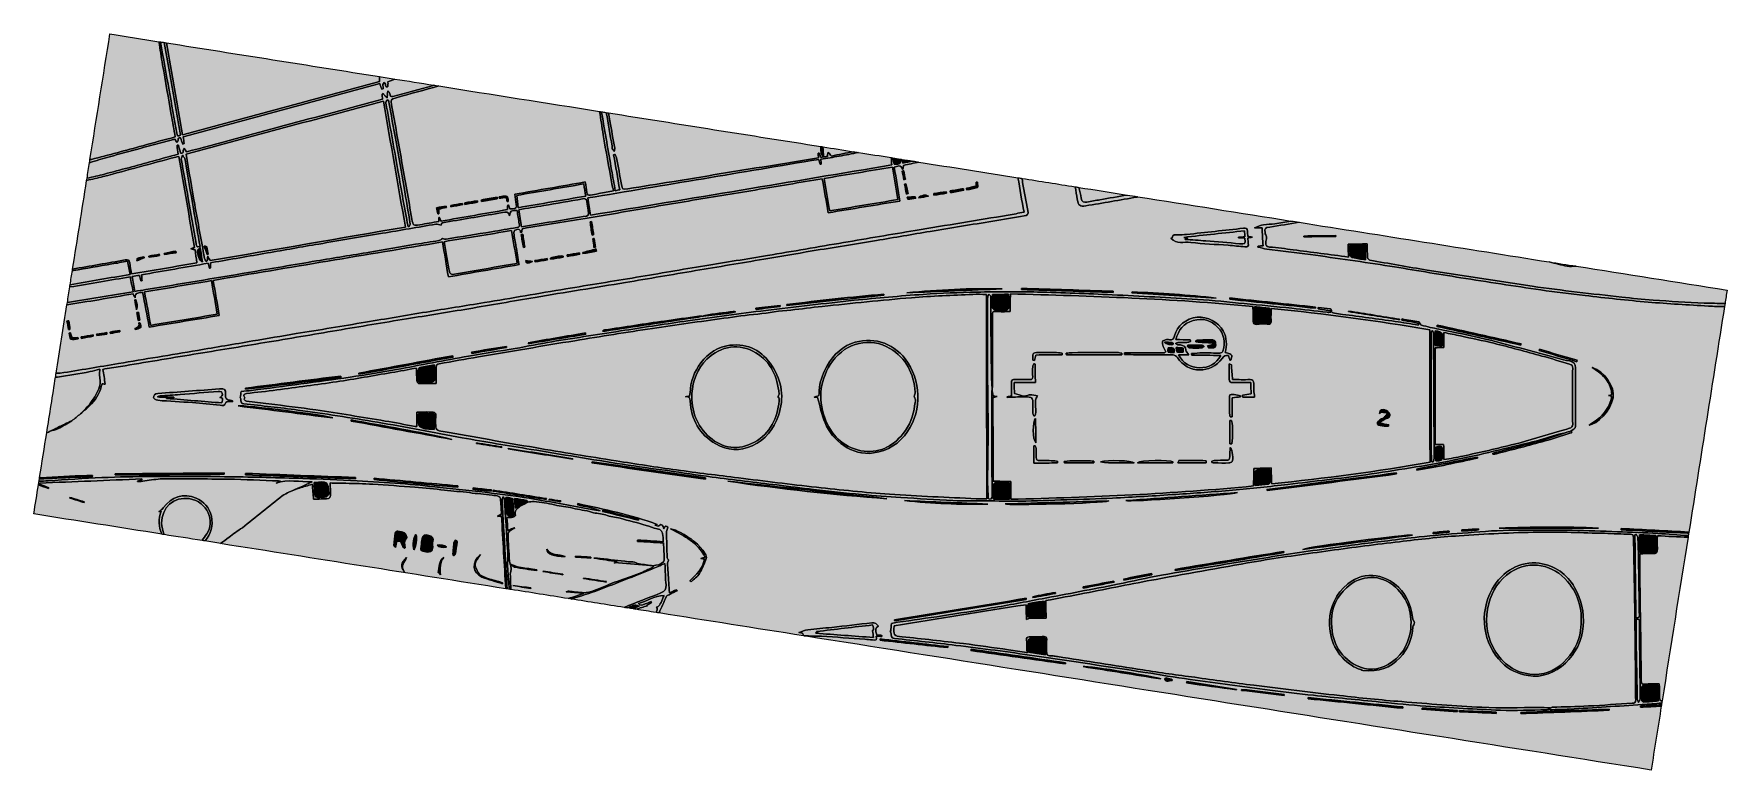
# Model space of a CAD drawing. Header units: inches. Extents: x 0 to 11.7, y -5 to 0.
import ezdxf

# ---------------------------------------------------------------- set-up
doc = ezdxf.new("R2010")
doc.units = ezdxf.units.IN
doc.header["$MEASUREMENT"] = 0
doc.layers.add('Layer 1', color=7, linetype='Continuous')

# ---------------------------------------------------------------- blocks, each defined once
blk = doc.blocks.new('block 2')
at = {"layer": 'Layer 1', "true_color": 0x000000}
h = blk.add_hatch(color=18, dxfattribs=at)
h.dxf.hatch_style = 2
edge = h.paths.add_edge_path()
edge.add_spline(control_points=[(0.829, -0.008), (0.716, 0.01), (0.603, 0.028), (0.49, 0.046), (0.444, -0.244), (0.398, -0.533), (0.352, -0.823), (0.355, -0.823), (0.359, -0.823), (0.362, -0.822), (0.48, -0.791), (0.599, -0.759), (0.717, -0.727), (0.791, -0.707), (0.865, -0.686), (0.941, -0.666), (0.932, -0.613), (0.923, -0.563), (0.914, -0.513), (0.894, -0.398), (0.874, -0.283), (0.854, -0.168), (0.845, -0.115), (0.837, -0.061), (0.829, -0.008)], knot_values=[0, 0, 0, 0, 1, 1, 1, 2, 2, 2, 3, 3, 3, 4, 4, 4, 5, 5, 5, 6, 6, 6, 7, 7, 7, 8, 8, 8, 8], degree=3, periodic=1)
at = {"layer": 'Layer 1', "true_color": 0xffffff}
h = blk.add_hatch(color=7, dxfattribs=at)
h.dxf.hatch_style = 2
edge = h.paths.add_edge_path()
edge.add_spline(control_points=[(0.349, -0.844), (0.395, -0.83), (0.441, -0.816), (0.487, -0.803), (0.629, -0.764), (0.771, -0.726), (0.913, -0.688), (0.921, -0.686), (0.93, -0.684), (0.939, -0.682), (0.944, -0.69), (0.948, -0.697), (0.953, -0.705), (0.97, -0.697), (0.95, -0.666), (0.978, -0.673), (0.983, -0.687), (0.988, -0.701), (0.993, -0.715), (0.996, -0.714), (0.999, -0.713), (1.002, -0.712), (1.001, -0.697), (0.999, -0.683), (0.997, -0.665), (1.45, -0.542), (1.903, -0.42), (2.355, -0.298), (2.36, -0.312), (2.364, -0.324), (2.368, -0.335), (2.371, -0.335), (2.374, -0.335), (2.378, -0.334), (2.378, -0.324), (2.376, -0.314), (2.377, -0.304), (2.378, -0.3), (2.381, -0.295), (2.384, -0.29), (2.388, -0.294), (2.394, -0.296), (2.395, -0.301), (2.397, -0.309), (2.391, -0.324), (2.408, -0.321), (2.411, -0.32), (2.411, -0.303), (2.412, -0.294), (2.412, -0.292), (2.411, -0.289), (2.41, -0.286), (2.427, -0.279), (2.443, -0.273), (2.46, -0.266), (2.424, -0.26), (2.388, -0.255), (2.352, -0.249), (2.352, -0.259), (2.352, -0.269), (2.353, -0.283), (1.901, -0.406), (1.448, -0.528), (0.992, -0.652), (0.955, -0.438), (0.918, -0.227), (0.881, -0.016), (0.875, -0.015), (0.87, -0.014), (0.865, -0.013), (0.877, -0.081), (0.89, -0.149), (0.902, -0.217), (0.927, -0.358), (0.951, -0.499), (0.976, -0.64), (0.979, -0.657), (0.973, -0.66), (0.958, -0.659), (0.957, -0.653), (0.954, -0.646), (0.953, -0.639), (0.935, -0.541), (0.916, -0.442), (0.899, -0.344), (0.879, -0.232), (0.859, -0.121), (0.839, -0.009), (0.836, -0.009), (0.833, -0.008), (0.829, -0.008), (0.837, -0.061), (0.845, -0.115), (0.854, -0.168), (0.874, -0.283), (0.894, -0.398), (0.914, -0.513), (0.923, -0.563), (0.932, -0.613), (0.941, -0.666), (0.865, -0.686), (0.791, -0.707), (0.717, -0.727), (0.599, -0.759), (0.48, -0.791), (0.362, -0.822), (0.359, -0.823), (0.355, -0.823), (0.352, -0.823), (0.351, -0.83), (0.35, -0.837), (0.349, -0.844)], knot_values=[0, 0, 0, 0, 1, 1, 1, 2, 2, 2, 3, 3, 3, 4, 4, 4, 5, 5, 5, 6, 6, 6, 7, 7, 7, 8, 8, 8, 9, 9, 9, 10, 10, 10, 11, 11, 11, 12, 12, 12, 13, 13, 13, 14, 14, 14, 15, 15, 15, 16, 16, 16, 17, 17, 17, 18, 18, 18, 19, 19, 19, 20, 20, 20, 21, 21, 21, 22, 22, 22, 23, 23, 23, 24, 24, 24, 25, 25, 25, 26, 26, 26, 27, 27, 27, 28, 28, 28, 29, 29, 29, 30, 30, 30, 31, 31, 31, 32, 32, 32, 33, 33, 33, 34, 34, 34, 35, 35, 35, 36, 36, 36, 37, 37, 37, 37], degree=3, periodic=1)
at = {"layer": 'Layer 1', "true_color": 0x000000}
h = blk.add_hatch(color=18, dxfattribs=at)
h.dxf.hatch_style = 2
edge = h.paths.add_edge_path()
edge.add_spline(control_points=[(0.839, -0.009), (0.859, -0.121), (0.879, -0.232), (0.899, -0.344), (0.916, -0.442), (0.935, -0.541), (0.953, -0.639), (0.954, -0.646), (0.957, -0.653), (0.958, -0.659), (0.973, -0.66), (0.979, -0.657), (0.976, -0.64), (0.951, -0.499), (0.927, -0.358), (0.902, -0.217), (0.89, -0.149), (0.877, -0.081), (0.865, -0.013), (0.857, -0.012), (0.848, -0.011), (0.839, -0.009)], knot_values=[0, 0, 0, 0, 1, 1, 1, 2, 2, 2, 3, 3, 3, 4, 4, 4, 5, 5, 5, 6, 6, 6, 7, 7, 7, 7], degree=3, periodic=1)
h = blk.add_hatch(color=18, dxfattribs=at)
h.dxf.hatch_style = 2
edge = h.paths.add_edge_path()
edge.add_spline(control_points=[(2.352, -0.249), (1.861, -0.171), (1.371, -0.094), (0.881, -0.016), (0.918, -0.227), (0.955, -0.438), (0.992, -0.652), (1.448, -0.528), (1.901, -0.406), (2.353, -0.283), (2.352, -0.269), (2.352, -0.259), (2.352, -0.249)], knot_values=[0, 0, 0, 0, 1, 1, 1, 2, 2, 2, 3, 3, 3, 4, 4, 4, 4], degree=3, periodic=1)
at = {"layer": 'Layer 1', "true_color": 0xffffff}
h = blk.add_hatch(color=7, dxfattribs=at)
h.dxf.hatch_style = 2
edge = h.paths.add_edge_path()
edge.add_spline(control_points=[(5.421, -0.804), (5.415, -0.805), (5.409, -0.807), (5.403, -0.808), (5.399, -0.797), (5.395, -0.788), (5.391, -0.779), (5.389, -0.779), (5.387, -0.779), (5.384, -0.779), (5.385, -0.789), (5.386, -0.799), (5.386, -0.811), (5.313, -0.823), (5.24, -0.835), (5.167, -0.847), (5.055, -0.865), (4.942, -0.883), (4.829, -0.901), (4.677, -0.926), (4.526, -0.951), (4.374, -0.976), (4.272, -0.992), (4.171, -1.008), (4.069, -1.025), (4.031, -1.031), (4.031, -1.031), (4.025, -0.994), (4.014, -0.933), (4.003, -0.872), (3.991, -0.81), (3.99, -0.803), (3.985, -0.795), (3.982, -0.788), (3.978, -0.788), (3.975, -0.789), (3.971, -0.79), (3.985, -0.87), (3.999, -0.95), (4.013, -1.031), (4.002, -1.033), (3.994, -1.035), (3.982, -1.038), (3.974, -0.99), (3.965, -0.942), (3.957, -0.895), (3.934, -0.765), (3.912, -0.636), (3.889, -0.506), (3.888, -0.501), (3.886, -0.497), (3.884, -0.492), (3.881, -0.491), (3.877, -0.491), (3.874, -0.49), (3.882, -0.544), (3.89, -0.597), (3.899, -0.651), (3.918, -0.764), (3.939, -0.877), (3.959, -0.99), (3.962, -1.005), (3.966, -1.02), (3.971, -1.038), (3.937, -1.045), (3.903, -1.052), (3.868, -1.058), (3.848, -1.062), (3.829, -1.064), (3.809, -1.068), (3.793, -1.072), (3.788, -1.066), (3.786, -1.05), (3.784, -1.027), (3.779, -1.004), (3.775, -0.977), (3.612, -1.006), (3.451, -1.034), (3.288, -1.062), (3.291, -1.086), (3.292, -1.11), (3.298, -1.132), (3.304, -1.155), (3.295, -1.161), (3.274, -1.162), (3.267, -1.162), (3.261, -1.163), (3.254, -1.164), (3.25, -1.155), (3.247, -1.145), (3.244, -1.136), (3.242, -1.137), (3.24, -1.137), (3.239, -1.137), (3.238, -1.146), (3.238, -1.156), (3.238, -1.168), (3.085, -1.195), (2.932, -1.221), (2.779, -1.248), (2.774, -1.238), (2.77, -1.23), (2.767, -1.222), (2.765, -1.222), (2.763, -1.222), (2.762, -1.223), (2.762, -1.231), (2.762, -1.239), (2.762, -1.25), (2.719, -1.258), (2.675, -1.266), (2.631, -1.273), (2.586, -1.28), (2.585, -1.28), (2.577, -1.234), (2.553, -1.1), (2.53, -0.965), (2.506, -0.831), (2.483, -0.702), (2.46, -0.574), (2.437, -0.445), (2.43, -0.405), (2.429, -0.406), (2.468, -0.395), (2.566, -0.368), (2.665, -0.341), (2.763, -0.314), (2.751, -0.312), (2.739, -0.31), (2.727, -0.308), (2.724, -0.31), (2.721, -0.312), (2.718, -0.313), (2.627, -0.338), (2.537, -0.362), (2.446, -0.386), (2.428, -0.391), (2.426, -0.381), (2.424, -0.367), (2.422, -0.36), (2.416, -0.354), (2.411, -0.347), (2.41, -0.355), (2.408, -0.362), (2.407, -0.37), (2.407, -0.372), (2.409, -0.373), (2.408, -0.375), (2.407, -0.382), (2.406, -0.39), (2.405, -0.397), (2.4, -0.392), (2.395, -0.387), (2.39, -0.381), (2.385, -0.376), (2.381, -0.371), (2.377, -0.365), (2.375, -0.367), (2.373, -0.369), (2.371, -0.37), (2.372, -0.381), (2.373, -0.392), (2.374, -0.405), (1.921, -0.527), (1.468, -0.649), (1.018, -0.77), (1.012, -0.759), (1.008, -0.751), (1.004, -0.744), (0.988, -0.753), (1.01, -0.784), (0.978, -0.778), (0.973, -0.759), (0.968, -0.741), (0.964, -0.722), (0.96, -0.723), (0.957, -0.723), (0.954, -0.724), (0.956, -0.744), (0.958, -0.764), (0.961, -0.785), (0.902, -0.801), (0.845, -0.818), (0.787, -0.833), (0.675, -0.864), (0.564, -0.894), (0.452, -0.923), (0.412, -0.934), (0.372, -0.942), (0.332, -0.952), (0.331, -0.957), (0.33, -0.962), (0.329, -0.967), (0.368, -0.958), (0.406, -0.95), (0.444, -0.94), (0.611, -0.896), (0.778, -0.85), (0.945, -0.805), (0.95, -0.804), (0.955, -0.803), (0.965, -0.802), (1.002, -1.012), (1.039, -1.221), (1.075, -1.43), (1.069, -1.432), (1.063, -1.434), (1.05, -1.439), (1.063, -1.442), (1.07, -1.444), (1.078, -1.447), (1.082, -1.474), (1.086, -1.502), (1.091, -1.536), (0.942, -1.562), (0.793, -1.587), (0.64, -1.613), (0.635, -1.587), (0.63, -1.563), (0.627, -1.537), (0.624, -1.517), (0.615, -1.512), (0.595, -1.516), (0.474, -1.538), (0.353, -1.558), (0.232, -1.579), (0.232, -1.583), (0.231, -1.586), (0.231, -1.589), (0.233, -1.59), (0.236, -1.591), (0.238, -1.59), (0.327, -1.575), (0.415, -1.559), (0.504, -1.544), (0.539, -1.538), (0.574, -1.532), (0.611, -1.525), (0.618, -1.557), (0.623, -1.585), (0.629, -1.616), (0.489, -1.64), (0.352, -1.664), (0.215, -1.687), (0.214, -1.692), (0.214, -1.697), (0.213, -1.703), (0.284, -1.691), (0.356, -1.679), (0.427, -1.667), (0.495, -1.656), (0.562, -1.644), (0.631, -1.632), (0.637, -1.667), (0.643, -1.7), (0.65, -1.737), (0.497, -1.762), (0.346, -1.786), (0.196, -1.811), (0.195, -1.816), (0.194, -1.821), (0.193, -1.826), (0.266, -1.814), (0.34, -1.803), (0.413, -1.791), (0.491, -1.777), (0.57, -1.764), (0.65, -1.75), (0.653, -1.757), (0.657, -1.764), (0.664, -1.779), (0.663, -1.732), (0.695, -1.748), (0.716, -1.738), (0.731, -1.819), (0.746, -1.897), (0.762, -1.98), (0.923, -1.953), (1.083, -1.927), (1.246, -1.9), (1.232, -1.819), (1.218, -1.74), (1.203, -1.657), (1.732, -1.568), (2.258, -1.48), (2.788, -1.392), (2.802, -1.472), (2.815, -1.551), (2.829, -1.633), (2.988, -1.605), (3.151, -1.577), (3.317, -1.548), (3.31, -1.504), (3.303, -1.463), (3.296, -1.421), (3.291, -1.392), (3.285, -1.362), (3.281, -1.332), (3.28, -1.325), (3.285, -1.311), (3.288, -1.311), (3.301, -1.311), (3.318, -1.292), (3.327, -1.316), (3.329, -1.319), (3.328, -1.323), (3.328, -1.327), (3.331, -1.325), (3.334, -1.324), (3.336, -1.323), (3.337, -1.315), (3.338, -1.308), (3.34, -1.3), (3.418, -1.287), (3.495, -1.274), (3.571, -1.262), (3.648, -1.25), (3.725, -1.239), (3.802, -1.226), (3.876, -1.214), (3.951, -1.2), (4.025, -1.187), (4.102, -1.174), (4.178, -1.161), (4.255, -1.148), (4.333, -1.134), (4.411, -1.122), (4.488, -1.109), (4.565, -1.096), (4.641, -1.083), (4.718, -1.07), (4.795, -1.057), (4.872, -1.046), (4.949, -1.033), (5.026, -1.02), (5.103, -1.007), (5.18, -0.994), (5.256, -0.981), (5.333, -0.969), (5.413, -0.955), (5.427, -1.035), (5.441, -1.113), (5.454, -1.19), (5.62, -1.163), (5.784, -1.136), (5.95, -1.109), (5.937, -1.034), (5.924, -0.955), (5.91, -0.874), (5.933, -0.87), (5.955, -0.852), (5.969, -0.892), (5.972, -0.877), (5.973, -0.87), (5.974, -0.863), (6.01, -0.855), (6.045, -0.847), (6.081, -0.84), (6.067, -0.837), (6.053, -0.835), (6.039, -0.833), (6.016, -0.838), (5.993, -0.843), (5.97, -0.847), (5.966, -0.836), (5.964, -0.828), (5.962, -0.821), (5.959, -0.82), (5.955, -0.82), (5.952, -0.819), (5.956, -0.853), (5.956, -0.853), (5.909, -0.855), (5.906, -0.841), (5.903, -0.826), (5.901, -0.811), (5.897, -0.81), (5.894, -0.81), (5.89, -0.809), (5.891, -0.826), (5.892, -0.842), (5.893, -0.86), (5.2, -0.976), (4.507, -1.091), (3.812, -1.207), (3.806, -1.167), (3.799, -1.129), (3.793, -1.088), (4.326, -0.999), (4.857, -0.91), (5.388, -0.821), (5.392, -0.836), (5.395, -0.846), (5.398, -0.855), (5.4, -0.855), (5.402, -0.854), (5.405, -0.854), (5.404, -0.843), (5.404, -0.832), (5.404, -0.82), (5.446, -0.813), (5.488, -0.807), (5.53, -0.799), (5.575, -0.791), (5.619, -0.782), (5.664, -0.774), (5.652, -0.772), (5.64, -0.77), (5.628, -0.768), (5.577, -0.778), (5.526, -0.788), (5.476, -0.798), (5.469, -0.789), (5.462, -0.783), (5.453, -0.772), (5.451, -0.786), (5.449, -0.793), (5.448, -0.801), (5.438, -0.802), (5.43, -0.803), (5.421, -0.804)], knot_values=[0, 0, 0, 0, 1, 1, 1, 2, 2, 2, 3, 3, 3, 4, 4, 4, 5, 5, 5, 6, 6, 6, 7, 7, 7, 8, 8, 8, 9, 9, 9, 10, 10, 10, 11, 11, 11, 12, 12, 12, 13, 13, 13, 14, 14, 14, 15, 15, 15, 16, 16, 16, 17, 17, 17, 18, 18, 18, 19, 19, 19, 20, 20, 20, 21, 21, 21, 22, 22, 22, 23, 23, 23, 24, 24, 24, 25, 25, 25, 26, 26, 26, 27, 27, 27, 28, 28, 28, 29, 29, 29, 30, 30, 30, 31, 31, 31, 32, 32, 32, 33, 33, 33, 34, 34, 34, 35, 35, 35, 36, 36, 36, 37, 37, 37, 38, 38, 38, 39, 39, 39, 40, 40, 40, 41, 41, 41, 42, 42, 42, 43, 43, 43, 44, 44, 44, 45, 45, 45, 46, 46, 46, 47, 47, 47, 48, 48, 48, 49, 49, 49, 50, 50, 50, 51, 51, 51, 52, 52, 52, 53, 53, 53, 54, 54, 54, 55, 55, 55, 56, 56, 56, 57, 57, 57, 58, 58, 58, 59, 59, 59, 60, 60, 60, 61, 61, 61, 62, 62, 62, 63, 63, 63, 64, 64, 64, 65, 65, 65, 66, 66, 66, 67, 67, 67, 68, 68, 68, 69, 69, 69, 70, 70, 70, 71, 71, 71, 72, 72, 72, 73, 73, 73, 74, 74, 74, 75, 75, 75, 76, 76, 76, 77, 77, 77, 78, 78, 78, 79, 79, 79, 80, 80, 80, 81, 81, 81, 82, 82, 82, 83, 83, 83, 84, 84, 84, 85, 85, 85, 86, 86, 86, 87, 87, 87, 88, 88, 88, 89, 89, 89, 90, 90, 90, 91, 91, 91, 92, 92, 92, 93, 93, 93, 94, 94, 94, 95, 95, 95, 96, 96, 96, 97, 97, 97, 98, 98, 98, 99, 99, 99, 100, 100, 100, 101, 101, 101, 102, 102, 102, 103, 103, 103, 104, 104, 104, 105, 105, 105, 106, 106, 106, 107, 107, 107, 108, 108, 108, 109, 109, 109, 110, 110, 110, 111, 111, 111, 112, 112, 112, 113, 113, 113, 114, 114, 114, 115, 115, 115, 116, 116, 116, 117, 117, 117, 118, 118, 118, 119, 119, 119, 120, 120, 120, 121, 121, 121, 122, 122, 122, 123, 123, 123, 124, 124, 124, 125, 125, 125, 126, 126, 126, 127, 127, 127, 128, 128, 128, 129, 129, 129, 130, 130, 130, 131, 131, 131, 132, 132, 132, 133, 133, 133, 134, 134, 134, 135, 135, 135, 136, 136, 136, 137, 137, 137, 138, 138, 138, 139, 139, 139, 140, 140, 140, 140], degree=3, periodic=1)
edge = h.paths.add_edge_path()
edge.add_spline(control_points=[(1.163, -1.522), (1.161, -1.524), (1.158, -1.526), (1.155, -1.527), (1.151, -1.52), (1.146, -1.513), (1.144, -1.505), (1.121, -1.381), (1.098, -1.257), (1.076, -1.132), (1.056, -1.018), (1.036, -0.903), (1.016, -0.786), (1.47, -0.663), (1.923, -0.541), (2.38, -0.418), (2.431, -0.711), (2.482, -1), (2.532, -1.289), (2.078, -1.367), (1.63, -1.444), (1.183, -1.521), (1.178, -1.512), (1.174, -1.505), (1.166, -1.491), (1.165, -1.507), (1.164, -1.515), (1.163, -1.522)], knot_values=[0, 0, 0, 0, 1, 1, 1, 2, 2, 2, 3, 3, 3, 4, 4, 4, 5, 5, 5, 6, 6, 6, 7, 7, 7, 8, 8, 8, 9, 9, 9, 9], degree=3, periodic=1)
edge = h.paths.add_edge_path()
edge.add_spline(control_points=[(3.304, -1.175), (3.309, -1.206), (3.313, -1.236), (3.319, -1.266), (3.322, -1.282), (3.321, -1.29), (3.301, -1.293), (3.243, -1.301), (3.186, -1.312), (3.128, -1.321), (3.023, -1.339), (2.919, -1.356), (2.814, -1.372), (2.806, -1.374), (2.797, -1.37), (2.788, -1.369), (2.781, -1.373), (2.773, -1.38), (2.763, -1.382), (2.71, -1.391), (2.656, -1.399), (2.602, -1.408), (2.497, -1.426), (2.391, -1.445), (2.286, -1.462), (2.163, -1.483), (2.04, -1.502), (1.917, -1.523), (1.761, -1.549), (1.604, -1.576), (1.447, -1.603), (1.211, -1.643), (0.975, -1.682), (0.739, -1.721), (0.713, -1.726), (0.688, -1.729), (0.661, -1.734), (0.655, -1.698), (0.649, -1.665), (0.643, -1.63), (0.663, -1.627), (0.678, -1.625), (0.694, -1.623), (0.698, -1.637), (0.701, -1.649), (0.704, -1.66), (0.707, -1.66), (0.709, -1.659), (0.712, -1.659), (0.711, -1.646), (0.71, -1.633), (0.708, -1.619), (0.862, -1.592), (1.015, -1.566), (1.168, -1.539), (1.172, -1.552), (1.175, -1.562), (1.178, -1.573), (1.181, -1.572), (1.183, -1.572), (1.185, -1.571), (1.185, -1.56), (1.184, -1.549), (1.184, -1.537), (1.189, -1.536), (1.192, -1.535), (1.195, -1.534), (1.323, -1.512), (1.451, -1.49), (1.578, -1.468), (1.697, -1.447), (1.815, -1.426), (1.934, -1.406), (2.08, -1.381), (2.227, -1.357), (2.373, -1.332), (2.496, -1.311), (2.619, -1.29), (2.742, -1.269), (2.753, -1.268), (2.766, -1.273), (2.778, -1.275), (2.776, -1.255), (2.797, -1.258), (2.812, -1.255), (2.942, -1.233), (3.073, -1.211), (3.203, -1.189), (3.223, -1.186), (3.245, -1.175), (3.252, -1.211), (3.259, -1.175), (3.259, -1.175), (3.304, -1.175)], knot_values=[0, 0, 0, 0, 1, 1, 1, 2, 2, 2, 3, 3, 3, 4, 4, 4, 5, 5, 5, 6, 6, 6, 7, 7, 7, 8, 8, 8, 9, 9, 9, 10, 10, 10, 11, 11, 11, 12, 12, 12, 13, 13, 13, 14, 14, 14, 15, 15, 15, 16, 16, 16, 17, 17, 17, 18, 18, 18, 19, 19, 19, 20, 20, 20, 21, 21, 21, 22, 22, 22, 23, 23, 23, 24, 24, 24, 25, 25, 25, 26, 26, 26, 27, 27, 27, 28, 28, 28, 29, 29, 29, 30, 30, 30, 31, 31, 31, 31], degree=3, periodic=1)
edge = h.paths.add_edge_path()
edge.add_spline(control_points=[(3.304, -1.539), (3.262, -1.547), (3.224, -1.554), (3.186, -1.56), (3.076, -1.579), (2.967, -1.598), (2.857, -1.616), (2.851, -1.617), (2.839, -1.609), (2.838, -1.604), (2.824, -1.534), (2.812, -1.463), (2.799, -1.39), (2.955, -1.364), (3.109, -1.339), (3.265, -1.313), (3.278, -1.389), (3.291, -1.463), (3.304, -1.539)], knot_values=[0, 0, 0, 0, 1, 1, 1, 2, 2, 2, 3, 3, 3, 4, 4, 4, 5, 5, 5, 6, 6, 6, 6], degree=3, periodic=1)
edge = h.paths.add_edge_path()
edge.add_spline(control_points=[(0.729, -1.737), (0.883, -1.711), (1.036, -1.686), (1.191, -1.659), (1.205, -1.737), (1.218, -1.812), (1.232, -1.891), (1.078, -1.917), (0.926, -1.942), (0.772, -1.968), (0.758, -1.893), (0.744, -1.818), (0.729, -1.737)], knot_values=[0, 0, 0, 0, 1, 1, 1, 2, 2, 2, 3, 3, 3, 4, 4, 4, 4], degree=3, periodic=1)
edge = h.paths.add_edge_path()
edge.add_spline(control_points=[(5.425, -0.953), (5.584, -0.927), (5.741, -0.9), (5.898, -0.874), (5.911, -0.949), (5.923, -1.022), (5.936, -1.099), (5.777, -1.125), (5.621, -1.151), (5.464, -1.177), (5.451, -1.1), (5.438, -1.028), (5.425, -0.953)], knot_values=[0, 0, 0, 0, 1, 1, 1, 2, 2, 2, 3, 3, 3, 4, 4, 4, 4], degree=3, periodic=1)
edge = h.paths.add_edge_path()
edge.add_spline(control_points=[(3.315, -1.169), (3.376, -1.159), (3.432, -1.15), (3.488, -1.14), (3.577, -1.125), (3.667, -1.11), (3.756, -1.094), (3.775, -1.09), (3.784, -1.094), (3.785, -1.114), (3.787, -1.134), (3.792, -1.153), (3.795, -1.173), (3.801, -1.212), (3.801, -1.211), (3.761, -1.217), (3.691, -1.228), (3.62, -1.24), (3.55, -1.252), (3.478, -1.263), (3.407, -1.275), (3.334, -1.287), (3.328, -1.248), (3.322, -1.21), (3.315, -1.169)], knot_values=[0, 0, 0, 0, 1, 1, 1, 2, 2, 2, 3, 3, 3, 4, 4, 4, 5, 5, 5, 6, 6, 6, 7, 7, 7, 8, 8, 8, 8], degree=3, periodic=1)
edge = h.paths.add_edge_path()
edge.add_spline(control_points=[(3.301, -1.07), (3.456, -1.044), (3.608, -1.017), (3.764, -0.991), (3.769, -1.021), (3.774, -1.047), (3.779, -1.075), (3.621, -1.102), (3.467, -1.128), (3.312, -1.155), (3.308, -1.125), (3.305, -1.099), (3.301, -1.07)], knot_values=[0, 0, 0, 0, 1, 1, 1, 2, 2, 2, 3, 3, 3, 4, 4, 4, 4], degree=3, periodic=1)
edge = h.paths.add_edge_path()
edge.add_spline(control_points=[(2.406, -0.41), (2.409, -0.411), (2.413, -0.412), (2.416, -0.413), (2.433, -0.509), (2.45, -0.604), (2.467, -0.699), (2.486, -0.804), (2.504, -0.91), (2.523, -1.015), (2.537, -1.099), (2.551, -1.183), (2.565, -1.268), (2.566, -1.273), (2.561, -1.28), (2.559, -1.286), (2.556, -1.286), (2.554, -1.285), (2.552, -1.285), (2.549, -1.277), (2.546, -1.268), (2.545, -1.26), (2.522, -1.135), (2.5, -1.01), (2.478, -0.885), (2.451, -0.734), (2.424, -0.583), (2.397, -0.431), (2.396, -0.425), (2.403, -0.417), (2.406, -0.41)], knot_values=[0, 0, 0, 0, 1, 1, 1, 2, 2, 2, 3, 3, 3, 4, 4, 4, 5, 5, 5, 6, 6, 6, 7, 7, 7, 8, 8, 8, 9, 9, 9, 10, 10, 10, 10], degree=3, periodic=1)
edge = h.paths.add_edge_path()
edge.add_spline(control_points=[(1.113, -1.424), (1.086, -1.433), (1.087, -1.415), (1.085, -1.402), (1.066, -1.299), (1.049, -1.195), (1.031, -1.091), (1.015, -1), (0.998, -0.909), (0.983, -0.818), (0.982, -0.81), (0.989, -0.801), (0.992, -0.793), (0.997, -0.8), (1.002, -0.806), (1.007, -0.813), (1.009, -0.816), (1.008, -0.82), (1.009, -0.824), (1.028, -0.937), (1.048, -1.05), (1.067, -1.163), (1.082, -1.249), (1.098, -1.336), (1.113, -1.424)], knot_values=[0, 0, 0, 0, 1, 1, 1, 2, 2, 2, 3, 3, 3, 4, 4, 4, 5, 5, 5, 6, 6, 6, 7, 7, 7, 8, 8, 8, 8], degree=3, periodic=1)
edge = h.paths.add_edge_path()
edge.add_spline(control_points=[(1.129, -1.53), (1.11, -1.526), (1.092, -1.48), (1.095, -1.45), (1.096, -1.444), (1.105, -1.44), (1.114, -1.43), (1.12, -1.468), (1.124, -1.498), (1.129, -1.53)], knot_values=[0, 0, 0, 0, 1, 1, 1, 2, 2, 2, 3, 3, 3, 3], degree=3, periodic=1)
at = {"layer": 'Layer 1', "true_color": 0x000000}
h = blk.add_hatch(color=18, dxfattribs=at)
h.dxf.hatch_style = 2
edge = h.paths.add_edge_path()
edge.add_spline(control_points=[(0.332, -0.952), (0.372, -0.942), (0.412, -0.934), (0.452, -0.923), (0.564, -0.894), (0.675, -0.864), (0.787, -0.833), (0.845, -0.818), (0.902, -0.801), (0.961, -0.785), (0.958, -0.764), (0.956, -0.744), (0.954, -0.724), (0.957, -0.723), (0.96, -0.723), (0.964, -0.722), (0.968, -0.741), (0.973, -0.759), (0.978, -0.778), (1.01, -0.784), (0.988, -0.753), (1.004, -0.744), (1.008, -0.751), (1.012, -0.759), (1.018, -0.77), (1.468, -0.649), (1.921, -0.527), (2.374, -0.405), (2.373, -0.392), (2.372, -0.381), (2.371, -0.37), (2.373, -0.369), (2.375, -0.367), (2.377, -0.365), (2.381, -0.371), (2.385, -0.376), (2.39, -0.381), (2.395, -0.387), (2.4, -0.392), (2.405, -0.397), (2.406, -0.39), (2.407, -0.382), (2.408, -0.375), (2.409, -0.373), (2.407, -0.372), (2.407, -0.37), (2.408, -0.362), (2.41, -0.355), (2.411, -0.347), (2.416, -0.354), (2.422, -0.36), (2.424, -0.367), (2.426, -0.381), (2.428, -0.391), (2.446, -0.386), (2.537, -0.362), (2.627, -0.338), (2.718, -0.313), (2.721, -0.312), (2.724, -0.31), (2.727, -0.308), (2.638, -0.294), (2.549, -0.28), (2.46, -0.266), (2.443, -0.273), (2.427, -0.279), (2.41, -0.286), (2.411, -0.289), (2.412, -0.292), (2.412, -0.294), (2.411, -0.303), (2.411, -0.32), (2.408, -0.321), (2.391, -0.324), (2.397, -0.309), (2.395, -0.301), (2.394, -0.296), (2.388, -0.294), (2.384, -0.29), (2.381, -0.295), (2.378, -0.3), (2.377, -0.304), (2.376, -0.314), (2.378, -0.324), (2.378, -0.334), (2.374, -0.335), (2.371, -0.335), (2.368, -0.335), (2.364, -0.324), (2.36, -0.312), (2.355, -0.298), (1.903, -0.42), (1.45, -0.542), (0.997, -0.665), (0.999, -0.683), (1.001, -0.697), (1.002, -0.712), (0.999, -0.713), (0.996, -0.714), (0.993, -0.715), (0.988, -0.701), (0.983, -0.687), (0.978, -0.673), (0.95, -0.666), (0.97, -0.697), (0.953, -0.705), (0.948, -0.697), (0.944, -0.69), (0.939, -0.682), (0.93, -0.684), (0.921, -0.686), (0.913, -0.688), (0.771, -0.726), (0.629, -0.764), (0.487, -0.803), (0.441, -0.816), (0.395, -0.83), (0.349, -0.844), (0.343, -0.88), (0.337, -0.916), (0.332, -0.952)], knot_values=[0, 0, 0, 0, 1, 1, 1, 2, 2, 2, 3, 3, 3, 4, 4, 4, 5, 5, 5, 6, 6, 6, 7, 7, 7, 8, 8, 8, 9, 9, 9, 10, 10, 10, 11, 11, 11, 12, 12, 12, 13, 13, 13, 14, 14, 14, 15, 15, 15, 16, 16, 16, 17, 17, 17, 18, 18, 18, 19, 19, 19, 20, 20, 20, 21, 21, 21, 22, 22, 22, 23, 23, 23, 24, 24, 24, 25, 25, 25, 26, 26, 26, 27, 27, 27, 28, 28, 28, 29, 29, 29, 30, 30, 30, 31, 31, 31, 32, 32, 32, 33, 33, 33, 34, 34, 34, 35, 35, 35, 36, 36, 36, 37, 37, 37, 38, 38, 38, 39, 39, 39, 40, 40, 40, 40], degree=3, periodic=1)
h = blk.add_hatch(color=18, dxfattribs=at)
h.dxf.hatch_style = 2
edge = h.paths.add_edge_path()
edge.add_spline(control_points=[(3.874, -0.49), (3.504, -0.431), (3.133, -0.373), (2.763, -0.314), (2.665, -0.341), (2.566, -0.368), (2.468, -0.395), (2.429, -0.406), (2.43, -0.405), (2.437, -0.445), (2.46, -0.574), (2.483, -0.702), (2.506, -0.831), (2.53, -0.965), (2.553, -1.1), (2.577, -1.234), (2.585, -1.28), (2.586, -1.28), (2.631, -1.273), (2.675, -1.266), (2.719, -1.258), (2.762, -1.25), (2.762, -1.239), (2.762, -1.231), (2.762, -1.223), (2.763, -1.222), (2.765, -1.222), (2.767, -1.222), (2.77, -1.23), (2.774, -1.238), (2.779, -1.248), (2.932, -1.221), (3.085, -1.195), (3.238, -1.168), (3.238, -1.156), (3.238, -1.146), (3.239, -1.137), (3.24, -1.137), (3.242, -1.137), (3.244, -1.136), (3.247, -1.145), (3.25, -1.155), (3.254, -1.164), (3.261, -1.163), (3.267, -1.162), (3.274, -1.162), (3.295, -1.161), (3.304, -1.155), (3.298, -1.132), (3.292, -1.11), (3.291, -1.086), (3.288, -1.062), (3.451, -1.034), (3.612, -1.006), (3.775, -0.977), (3.779, -1.004), (3.784, -1.027), (3.786, -1.05), (3.788, -1.066), (3.793, -1.072), (3.809, -1.068), (3.829, -1.064), (3.848, -1.062), (3.868, -1.058), (3.903, -1.052), (3.937, -1.045), (3.971, -1.038), (3.966, -1.02), (3.962, -1.005), (3.959, -0.99), (3.939, -0.877), (3.918, -0.764), (3.899, -0.651), (3.89, -0.597), (3.882, -0.544), (3.874, -0.49)], knot_values=[0, 0, 0, 0, 1, 1, 1, 2, 2, 2, 3, 3, 3, 4, 4, 4, 5, 5, 5, 6, 6, 6, 7, 7, 7, 8, 8, 8, 9, 9, 9, 10, 10, 10, 11, 11, 11, 12, 12, 12, 13, 13, 13, 14, 14, 14, 15, 15, 15, 16, 16, 16, 17, 17, 17, 18, 18, 18, 19, 19, 19, 20, 20, 20, 21, 21, 21, 22, 22, 22, 23, 23, 23, 24, 24, 24, 25, 25, 25, 25], degree=3, periodic=1)
edge = h.paths.add_edge_path()
edge.add_spline(control_points=[(3.165, -1.083), (3.166, -1.086), (3.166, -1.09), (3.166, -1.093), (3.13, -1.099), (3.094, -1.105), (3.057, -1.112), (3.057, -1.108), (3.057, -1.105), (3.056, -1.102), (3.092, -1.095), (3.129, -1.089), (3.165, -1.083)], knot_values=[0, 0, 0, 0, 1, 1, 1, 2, 2, 2, 3, 3, 3, 4, 4, 4, 4], degree=3, periodic=1)
edge = h.paths.add_edge_path()
edge.add_spline(control_points=[(2.763, -1.197), (2.761, -1.197), (2.758, -1.198), (2.756, -1.198), (2.753, -1.184), (2.751, -1.17), (2.748, -1.155), (2.772, -1.151), (2.793, -1.148), (2.814, -1.145), (2.814, -1.148), (2.815, -1.151), (2.815, -1.154), (2.798, -1.157), (2.781, -1.161), (2.763, -1.165), (2.763, -1.176), (2.763, -1.187), (2.763, -1.197)], knot_values=[0, 0, 0, 0, 1, 1, 1, 2, 2, 2, 3, 3, 3, 4, 4, 4, 5, 5, 5, 6, 6, 6, 6], degree=3, periodic=1)
edge = h.paths.add_edge_path()
edge.add_spline(control_points=[(2.943, -1.132), (2.943, -1.128), (2.943, -1.125), (2.942, -1.121), (2.972, -1.117), (3.001, -1.112), (3.03, -1.107), (3.03, -1.111), (3.031, -1.114), (3.031, -1.117), (3.002, -1.122), (2.972, -1.127), (2.943, -1.132)], knot_values=[0, 0, 0, 0, 1, 1, 1, 2, 2, 2, 3, 3, 3, 4, 4, 4, 4], degree=3, periodic=1)
edge = h.paths.add_edge_path()
edge.add_spline(control_points=[(3.181, -1.09), (3.18, -1.087), (3.18, -1.084), (3.18, -1.081), (3.191, -1.079), (3.202, -1.075), (3.214, -1.075), (3.222, -1.075), (3.235, -1.076), (3.238, -1.081), (3.243, -1.09), (3.242, -1.102), (3.243, -1.112), (3.24, -1.113), (3.238, -1.113), (3.235, -1.113), (3.233, -1.104), (3.231, -1.094), (3.229, -1.084), (3.212, -1.086), (3.196, -1.088), (3.181, -1.09)], knot_values=[0, 0, 0, 0, 1, 1, 1, 2, 2, 2, 3, 3, 3, 4, 4, 4, 5, 5, 5, 6, 6, 6, 7, 7, 7, 7], degree=3, periodic=1)
edge = h.paths.add_edge_path()
edge.add_spline(control_points=[(2.847, -1.149), (2.847, -1.145), (2.846, -1.142), (2.846, -1.139), (2.873, -1.134), (2.899, -1.13), (2.926, -1.125), (2.927, -1.128), (2.927, -1.131), (2.928, -1.134), (2.901, -1.139), (2.874, -1.144), (2.847, -1.149)], knot_values=[0, 0, 0, 0, 1, 1, 1, 2, 2, 2, 3, 3, 3, 4, 4, 4, 4], degree=3, periodic=1)
h = blk.add_hatch(color=18, dxfattribs=at)
h.dxf.hatch_style = 2
edge = h.paths.add_edge_path()
edge.add_spline(control_points=[(1.163, -1.522), (1.164, -1.515), (1.165, -1.507), (1.166, -1.491), (1.174, -1.505), (1.178, -1.512), (1.183, -1.521), (1.63, -1.444), (2.078, -1.367), (2.532, -1.289), (2.482, -1), (2.431, -0.711), (2.38, -0.418), (1.923, -0.541), (1.47, -0.663), (1.016, -0.786), (1.036, -0.903), (1.056, -1.018), (1.076, -1.132), (1.098, -1.257), (1.121, -1.381), (1.144, -1.505), (1.146, -1.513), (1.151, -1.52), (1.155, -1.527), (1.158, -1.526), (1.161, -1.524), (1.163, -1.522)], knot_values=[0, 0, 0, 0, 1, 1, 1, 2, 2, 2, 3, 3, 3, 4, 4, 4, 5, 5, 5, 6, 6, 6, 7, 7, 7, 8, 8, 8, 9, 9, 9, 9], degree=3, periodic=1)
edge = h.paths.add_edge_path()
edge.add_spline(control_points=[(1.141, -1.42), (1.145, -1.421), (1.158, -1.421), (1.159, -1.426), (1.164, -1.442), (1.166, -1.46), (1.169, -1.477), (1.167, -1.477), (1.165, -1.478), (1.162, -1.478), (1.156, -1.46), (1.149, -1.442), (1.141, -1.42)], knot_values=[0, 0, 0, 0, 1, 1, 1, 2, 2, 2, 3, 3, 3, 4, 4, 4, 4], degree=3, periodic=1)
h = blk.add_hatch(color=18, dxfattribs=at)
h.dxf.hatch_style = 2
edge = h.paths.add_edge_path()
edge.add_spline(control_points=[(2.406, -0.41), (2.403, -0.417), (2.396, -0.425), (2.397, -0.431), (2.424, -0.583), (2.451, -0.734), (2.478, -0.885), (2.5, -1.01), (2.522, -1.135), (2.545, -1.26), (2.546, -1.268), (2.549, -1.277), (2.552, -1.285), (2.554, -1.285), (2.556, -1.286), (2.559, -1.286), (2.561, -1.28), (2.566, -1.273), (2.565, -1.268), (2.551, -1.183), (2.537, -1.099), (2.523, -1.015), (2.504, -0.91), (2.486, -0.804), (2.467, -0.699), (2.45, -0.604), (2.433, -0.509), (2.416, -0.413), (2.413, -0.412), (2.409, -0.411), (2.406, -0.41)], knot_values=[0, 0, 0, 0, 1, 1, 1, 2, 2, 2, 3, 3, 3, 4, 4, 4, 5, 5, 5, 6, 6, 6, 7, 7, 7, 8, 8, 8, 9, 9, 9, 10, 10, 10, 10], degree=3, periodic=1)
h = blk.add_hatch(color=18, dxfattribs=at)
h.dxf.hatch_style = 2
edge = h.paths.add_edge_path()
edge.add_spline(control_points=[(3.92, -0.497), (3.908, -0.495), (3.896, -0.494), (3.884, -0.492), (3.886, -0.497), (3.888, -0.501), (3.889, -0.506), (3.912, -0.636), (3.934, -0.765), (3.957, -0.895), (3.965, -0.942), (3.974, -0.99), (3.982, -1.038), (3.994, -1.035), (4.002, -1.033), (4.013, -1.031), (3.999, -0.95), (3.985, -0.87), (3.971, -0.79), (3.975, -0.789), (3.978, -0.788), (3.982, -0.788), (3.985, -0.795), (3.99, -0.803), (3.991, -0.81), (4.003, -0.872), (4.014, -0.933), (4.025, -0.994), (4.031, -1.031), (4.031, -1.031), (4.069, -1.025), (4.171, -1.008), (4.272, -0.992), (4.374, -0.976), (4.526, -0.951), (4.677, -0.926), (4.829, -0.901), (4.942, -0.883), (5.055, -0.865), (5.167, -0.847), (5.24, -0.835), (5.313, -0.823), (5.386, -0.811), (5.386, -0.799), (5.385, -0.789), (5.384, -0.779), (5.387, -0.779), (5.389, -0.779), (5.391, -0.779), (5.395, -0.788), (5.399, -0.797), (5.403, -0.808), (5.409, -0.807), (5.415, -0.805), (5.421, -0.804), (5.421, -0.804), (5.422, -0.804), (5.422, -0.804), (5.397, -0.785), (5.406, -0.757), (5.402, -0.732), (4.913, -0.655), (4.424, -0.577), (3.936, -0.5), (3.939, -0.519), (3.942, -0.537), (3.945, -0.556), (3.956, -0.619), (3.968, -0.682), (3.979, -0.744), (3.98, -0.751), (3.976, -0.759), (3.975, -0.767), (3.97, -0.76), (3.965, -0.754), (3.962, -0.747), (3.959, -0.741), (3.961, -0.735), (3.96, -0.729), (3.947, -0.652), (3.934, -0.575), (3.92, -0.497)], knot_values=[0, 0, 0, 0, 1, 1, 1, 2, 2, 2, 3, 3, 3, 4, 4, 4, 5, 5, 5, 6, 6, 6, 7, 7, 7, 8, 8, 8, 9, 9, 9, 10, 10, 10, 11, 11, 11, 12, 12, 12, 13, 13, 13, 14, 14, 14, 15, 15, 15, 16, 16, 16, 17, 17, 17, 18, 18, 18, 19, 19, 19, 20, 20, 20, 21, 21, 21, 22, 22, 22, 23, 23, 23, 24, 24, 24, 25, 25, 25, 26, 26, 26, 27, 27, 27, 27], degree=3, periodic=1)
at = {"layer": 'Layer 1', "true_color": 0xffffff}
h = blk.add_hatch(color=7, dxfattribs=at)
h.dxf.hatch_style = 2
edge = h.paths.add_edge_path()
edge.add_spline(control_points=[(3.92, -0.497), (3.934, -0.575), (3.947, -0.652), (3.96, -0.729), (3.961, -0.735), (3.959, -0.741), (3.962, -0.747), (3.965, -0.754), (3.97, -0.76), (3.975, -0.767), (3.976, -0.759), (3.98, -0.751), (3.979, -0.744), (3.968, -0.682), (3.956, -0.619), (3.945, -0.556), (3.942, -0.537), (3.939, -0.519), (3.936, -0.5), (3.931, -0.499), (3.925, -0.498), (3.92, -0.497)], knot_values=[0, 0, 0, 0, 1, 1, 1, 2, 2, 2, 3, 3, 3, 4, 4, 4, 5, 5, 5, 6, 6, 6, 7, 7, 7, 7], degree=3, periodic=1)
at = {"layer": 'Layer 1', "true_color": 0x000000}
h = blk.add_hatch(color=18, dxfattribs=at)
h.dxf.hatch_style = 2
edge = h.paths.add_edge_path()
edge.add_spline(control_points=[(0.329, -0.967), (0.297, -1.171), (0.265, -1.375), (0.232, -1.579), (0.353, -1.558), (0.474, -1.538), (0.595, -1.516), (0.615, -1.512), (0.624, -1.517), (0.627, -1.537), (0.63, -1.563), (0.635, -1.587), (0.64, -1.613), (0.793, -1.587), (0.942, -1.562), (1.091, -1.536), (1.086, -1.502), (1.082, -1.474), (1.078, -1.447), (1.07, -1.444), (1.063, -1.442), (1.05, -1.439), (1.063, -1.434), (1.069, -1.432), (1.075, -1.43), (1.039, -1.221), (1.002, -1.012), (0.965, -0.802), (0.955, -0.803), (0.95, -0.804), (0.945, -0.805), (0.778, -0.85), (0.611, -0.896), (0.444, -0.94), (0.406, -0.95), (0.368, -0.958), (0.329, -0.967)], knot_values=[0, 0, 0, 0, 1, 1, 1, 2, 2, 2, 3, 3, 3, 4, 4, 4, 5, 5, 5, 6, 6, 6, 7, 7, 7, 8, 8, 8, 9, 9, 9, 10, 10, 10, 11, 11, 11, 12, 12, 12, 12], degree=3, periodic=1)
edge = h.paths.add_edge_path()
edge.add_spline(control_points=[(0.946, -1.455), (0.946, -1.458), (0.947, -1.462), (0.947, -1.466), (0.92, -1.47), (0.893, -1.475), (0.866, -1.479), (0.866, -1.476), (0.866, -1.473), (0.865, -1.471), (0.892, -1.465), (0.919, -1.46), (0.946, -1.455)], knot_values=[0, 0, 0, 0, 1, 1, 1, 2, 2, 2, 3, 3, 3, 4, 4, 4, 4], degree=3, periodic=1)
edge = h.paths.add_edge_path()
edge.add_spline(control_points=[(0.725, -1.494), (0.726, -1.497), (0.726, -1.499), (0.727, -1.502), (0.711, -1.508), (0.695, -1.515), (0.677, -1.522), (0.678, -1.52), (0.676, -1.507), (0.679, -1.506), (0.694, -1.5), (0.71, -1.498), (0.725, -1.494)], knot_values=[0, 0, 0, 0, 1, 1, 1, 2, 2, 2, 3, 3, 3, 4, 4, 4, 4], degree=3, periodic=1)
edge = h.paths.add_edge_path()
edge.add_spline(control_points=[(0.831, -1.477), (0.832, -1.48), (0.832, -1.483), (0.833, -1.486), (0.808, -1.49), (0.784, -1.494), (0.76, -1.498), (0.759, -1.495), (0.759, -1.492), (0.758, -1.489), (0.783, -1.485), (0.807, -1.481), (0.831, -1.477)], knot_values=[0, 0, 0, 0, 1, 1, 1, 2, 2, 2, 3, 3, 3, 4, 4, 4, 4], degree=3, periodic=1)
h = blk.add_hatch(color=18, dxfattribs=at)
h.dxf.hatch_style = 2
edge = h.paths.add_edge_path()
edge.add_spline(control_points=[(1.113, -1.424), (1.098, -1.336), (1.082, -1.249), (1.067, -1.163), (1.048, -1.05), (1.028, -0.937), (1.009, -0.824), (1.008, -0.82), (1.009, -0.816), (1.007, -0.813), (1.002, -0.806), (0.997, -0.8), (0.992, -0.793), (0.989, -0.801), (0.982, -0.81), (0.983, -0.818), (0.998, -0.909), (1.015, -1), (1.031, -1.091), (1.049, -1.195), (1.066, -1.299), (1.085, -1.402), (1.087, -1.415), (1.086, -1.433), (1.113, -1.424)], knot_values=[0, 0, 0, 0, 1, 1, 1, 2, 2, 2, 3, 3, 3, 4, 4, 4, 5, 5, 5, 6, 6, 6, 7, 7, 7, 8, 8, 8, 8], degree=3, periodic=1)
h = blk.add_hatch(color=18, dxfattribs=at)
h.dxf.hatch_style = 2
edge = h.paths.add_edge_path()
edge.add_spline(control_points=[(5.664, -0.774), (5.619, -0.782), (5.575, -0.791), (5.53, -0.799), (5.488, -0.807), (5.446, -0.813), (5.404, -0.82), (5.404, -0.832), (5.404, -0.843), (5.405, -0.854), (5.402, -0.854), (5.4, -0.855), (5.398, -0.855), (5.395, -0.846), (5.392, -0.836), (5.388, -0.821), (4.857, -0.91), (4.326, -0.999), (3.793, -1.088), (3.799, -1.129), (3.806, -1.167), (3.812, -1.207), (4.507, -1.091), (5.2, -0.976), (5.893, -0.86), (5.892, -0.842), (5.891, -0.826), (5.89, -0.809), (5.815, -0.797), (5.739, -0.785), (5.664, -0.774)], knot_values=[0, 0, 0, 0, 1, 1, 1, 2, 2, 2, 3, 3, 3, 4, 4, 4, 5, 5, 5, 6, 6, 6, 7, 7, 7, 8, 8, 8, 9, 9, 9, 10, 10, 10, 10], degree=3, periodic=1)
at = {"layer": 'Layer 1', "true_color": 0xffffff}
h = blk.add_hatch(color=7, dxfattribs=at)
h.dxf.hatch_style = 2
edge = h.paths.add_edge_path()
edge.add_spline(control_points=[(5.422, -0.804), (5.42, -0.781), (5.419, -0.758), (5.417, -0.734), (5.412, -0.734), (5.407, -0.733), (5.402, -0.732), (5.406, -0.757), (5.397, -0.785), (5.422, -0.804)], knot_values=[0, 0, 0, 0, 1, 1, 1, 2, 2, 2, 3, 3, 3, 3], degree=3, periodic=1)
at = {"layer": 'Layer 1', "true_color": 0x000000}
h = blk.add_hatch(color=18, dxfattribs=at)
h.dxf.hatch_style = 2
edge = h.paths.add_edge_path()
edge.add_spline(control_points=[(5.421, -0.804), (5.43, -0.803), (5.438, -0.802), (5.448, -0.801), (5.449, -0.793), (5.451, -0.786), (5.453, -0.772), (5.462, -0.783), (5.469, -0.789), (5.476, -0.798), (5.526, -0.788), (5.577, -0.778), (5.628, -0.768), (5.558, -0.757), (5.487, -0.746), (5.417, -0.734), (5.419, -0.758), (5.42, -0.781), (5.422, -0.804), (5.422, -0.804), (5.421, -0.804), (5.421, -0.804)], knot_values=[0, 0, 0, 0, 1, 1, 1, 2, 2, 2, 3, 3, 3, 4, 4, 4, 5, 5, 5, 6, 6, 6, 7, 7, 7, 7], degree=3, periodic=1)
h = blk.add_hatch(color=18, dxfattribs=at)
h.dxf.hatch_style = 2
edge = h.paths.add_edge_path()
edge.add_spline(control_points=[(5.901, -0.811), (5.903, -0.826), (5.906, -0.841), (5.909, -0.855), (5.956, -0.853), (5.956, -0.853), (5.952, -0.819), (5.935, -0.816), (5.918, -0.814), (5.901, -0.811)], knot_values=[0, 0, 0, 0, 1, 1, 1, 2, 2, 2, 3, 3, 3, 3], degree=3, periodic=1)
h = blk.add_hatch(color=18, dxfattribs=at)
h.dxf.hatch_style = 2
edge = h.paths.add_edge_path()
edge.add_spline(control_points=[(6.765, -0.948), (6.537, -0.912), (6.309, -0.876), (6.081, -0.84), (6.045, -0.847), (6.01, -0.855), (5.974, -0.863), (5.973, -0.87), (5.972, -0.877), (5.969, -0.892), (5.955, -0.852), (5.933, -0.87), (5.91, -0.874), (5.924, -0.955), (5.937, -1.034), (5.95, -1.109), (5.784, -1.136), (5.62, -1.163), (5.454, -1.19), (5.441, -1.113), (5.427, -1.035), (5.413, -0.955), (5.333, -0.969), (5.256, -0.981), (5.18, -0.994), (5.103, -1.007), (5.026, -1.02), (4.949, -1.033), (4.872, -1.046), (4.795, -1.057), (4.718, -1.07), (4.641, -1.083), (4.565, -1.096), (4.488, -1.109), (4.411, -1.122), (4.333, -1.134), (4.255, -1.148), (4.178, -1.161), (4.102, -1.174), (4.025, -1.187), (3.951, -1.2), (3.876, -1.214), (3.802, -1.226), (3.725, -1.239), (3.648, -1.25), (3.571, -1.262), (3.495, -1.274), (3.418, -1.287), (3.34, -1.3), (3.338, -1.308), (3.337, -1.315), (3.336, -1.323), (3.334, -1.324), (3.331, -1.325), (3.328, -1.327), (3.328, -1.323), (3.329, -1.319), (3.327, -1.316), (3.318, -1.292), (3.301, -1.311), (3.288, -1.311), (3.285, -1.311), (3.28, -1.325), (3.281, -1.332), (3.285, -1.362), (3.291, -1.392), (3.296, -1.421), (3.303, -1.463), (3.31, -1.504), (3.317, -1.548), (3.151, -1.577), (2.988, -1.605), (2.829, -1.633), (2.815, -1.551), (2.802, -1.472), (2.788, -1.392), (2.258, -1.48), (1.732, -1.568), (1.203, -1.657), (1.218, -1.74), (1.232, -1.819), (1.246, -1.9), (1.083, -1.927), (0.923, -1.953), (0.762, -1.98), (0.746, -1.897), (0.731, -1.819), (0.716, -1.738), (0.695, -1.748), (0.663, -1.732), (0.664, -1.779), (0.657, -1.764), (0.653, -1.757), (0.65, -1.75), (0.57, -1.764), (0.491, -1.777), (0.413, -1.791), (0.34, -1.803), (0.266, -1.814), (0.193, -1.826), (0.168, -1.984), (0.143, -2.141), (0.118, -2.299), (0.128, -2.299), (0.137, -2.3), (0.146, -2.299), (0.281, -2.277), (0.415, -2.255), (0.549, -2.232), (0.73, -2.202), (0.912, -2.172), (1.094, -2.141), (1.221, -2.12), (1.349, -2.098), (1.477, -2.076), (1.577, -2.059), (1.678, -2.042), (1.778, -2.025), (1.938, -1.999), (2.098, -1.973), (2.257, -1.946), (2.397, -1.923), (2.537, -1.899), (2.677, -1.876), (2.81, -1.853), (2.945, -1.833), (3.078, -1.811), (3.266, -1.78), (3.453, -1.747), (3.641, -1.716), (3.804, -1.689), (3.966, -1.663), (4.129, -1.636), (4.287, -1.61), (4.444, -1.582), (4.602, -1.556), (4.746, -1.532), (4.89, -1.51), (5.034, -1.486), (5.21, -1.456), (5.385, -1.425), (5.56, -1.396), (5.726, -1.367), (5.891, -1.34), (6.056, -1.312), (6.27, -1.277), (6.484, -1.242), (6.698, -1.206), (6.734, -1.2), (6.769, -1.193), (6.807, -1.186), (6.792, -1.104), (6.779, -1.026), (6.765, -0.948)], knot_values=[0, 0, 0, 0, 1, 1, 1, 2, 2, 2, 3, 3, 3, 4, 4, 4, 5, 5, 5, 6, 6, 6, 7, 7, 7, 8, 8, 8, 9, 9, 9, 10, 10, 10, 11, 11, 11, 12, 12, 12, 13, 13, 13, 14, 14, 14, 15, 15, 15, 16, 16, 16, 17, 17, 17, 18, 18, 18, 19, 19, 19, 20, 20, 20, 21, 21, 21, 22, 22, 22, 23, 23, 23, 24, 24, 24, 25, 25, 25, 26, 26, 26, 27, 27, 27, 28, 28, 28, 29, 29, 29, 30, 30, 30, 31, 31, 31, 32, 32, 32, 33, 33, 33, 34, 34, 34, 35, 35, 35, 36, 36, 36, 37, 37, 37, 38, 38, 38, 39, 39, 39, 40, 40, 40, 41, 41, 41, 42, 42, 42, 43, 43, 43, 44, 44, 44, 45, 45, 45, 46, 46, 46, 47, 47, 47, 48, 48, 48, 49, 49, 49, 50, 50, 50, 51, 51, 51, 51], degree=3, periodic=1)
edge = h.paths.add_edge_path()
edge.add_spline(control_points=[(6.476, -0.978), (6.479, -0.978), (6.483, -0.978), (6.486, -0.978), (6.486, -0.991), (6.489, -1.015), (6.485, -1.016), (6.462, -1.024), (6.437, -1.027), (6.412, -1.032), (6.411, -1.028), (6.41, -1.025), (6.41, -1.021), (6.432, -1.016), (6.454, -1.011), (6.476, -1.006), (6.476, -0.995), (6.476, -0.987), (6.476, -0.978)], knot_values=[0, 0, 0, 0, 1, 1, 1, 2, 2, 2, 3, 3, 3, 4, 4, 4, 5, 5, 5, 6, 6, 6, 6], degree=3, periodic=1)
edge = h.paths.add_edge_path()
edge.add_spline(control_points=[(6.298, -1.051), (6.298, -1.047), (6.297, -1.043), (6.297, -1.039), (6.328, -1.034), (6.358, -1.029), (6.389, -1.024), (6.389, -1.028), (6.39, -1.031), (6.391, -1.035), (6.36, -1.04), (6.329, -1.046), (6.298, -1.051)], knot_values=[0, 0, 0, 0, 1, 1, 1, 2, 2, 2, 3, 3, 3, 4, 4, 4, 4], degree=3, periodic=1)
edge = h.paths.add_edge_path()
edge.add_spline(control_points=[(0.269, -2.053), (0.269, -2.056), (0.27, -2.059), (0.27, -2.062), (0.253, -2.064), (0.233, -2.071), (0.22, -2.064), (0.211, -2.06), (0.212, -2.036), (0.209, -2.021), (0.211, -2.02), (0.214, -2.02), (0.217, -2.019), (0.221, -2.031), (0.225, -2.042), (0.229, -2.055), (0.242, -2.054), (0.256, -2.053), (0.269, -2.053)], knot_values=[0, 0, 0, 0, 1, 1, 1, 2, 2, 2, 3, 3, 3, 4, 4, 4, 5, 5, 5, 6, 6, 6, 6], degree=3, periodic=1)
edge = h.paths.add_edge_path()
edge.add_spline(control_points=[(3.833, -1.342), (3.829, -1.343), (3.826, -1.344), (3.822, -1.344), (3.817, -1.314), (3.813, -1.283), (3.809, -1.253), (3.812, -1.252), (3.815, -1.252), (3.819, -1.251), (3.823, -1.282), (3.828, -1.312), (3.833, -1.342)], knot_values=[0, 0, 0, 0, 1, 1, 1, 2, 2, 2, 3, 3, 3, 4, 4, 4, 4], degree=3, periodic=1)
edge = h.paths.add_edge_path()
edge.add_spline(control_points=[(3.759, -1.472), (3.759, -1.469), (3.758, -1.467), (3.758, -1.464), (3.788, -1.457), (3.817, -1.449), (3.849, -1.44), (3.849, -1.442), (3.851, -1.449), (3.853, -1.456), (3.82, -1.462), (3.79, -1.467), (3.759, -1.472)], knot_values=[0, 0, 0, 0, 1, 1, 1, 2, 2, 2, 3, 3, 3, 4, 4, 4, 4], degree=3, periodic=1)
edge = h.paths.add_edge_path()
edge.add_spline(control_points=[(6.185, -1.069), (6.185, -1.065), (6.184, -1.061), (6.183, -1.057), (6.212, -1.053), (6.241, -1.049), (6.27, -1.045), (6.271, -1.048), (6.271, -1.052), (6.272, -1.055), (6.243, -1.06), (6.214, -1.065), (6.185, -1.069)], knot_values=[0, 0, 0, 0, 1, 1, 1, 2, 2, 2, 3, 3, 3, 4, 4, 4, 4], degree=3, periodic=1)
edge = h.paths.add_edge_path()
edge.add_spline(control_points=[(3.332, -1.341), (3.335, -1.34), (3.339, -1.339), (3.343, -1.338), (3.348, -1.368), (3.352, -1.398), (3.357, -1.428), (3.354, -1.428), (3.351, -1.429), (3.347, -1.429), (3.342, -1.4), (3.337, -1.37), (3.332, -1.341)], knot_values=[0, 0, 0, 0, 1, 1, 1, 2, 2, 2, 3, 3, 3, 4, 4, 4, 4], degree=3, periodic=1)
edge = h.paths.add_edge_path()
edge.add_spline(control_points=[(3.535, -1.511), (3.535, -1.508), (3.534, -1.506), (3.534, -1.503), (3.563, -1.496), (3.592, -1.487), (3.622, -1.489), (3.622, -1.492), (3.622, -1.494), (3.623, -1.497), (3.594, -1.502), (3.564, -1.506), (3.535, -1.511)], knot_values=[0, 0, 0, 0, 1, 1, 1, 2, 2, 2, 3, 3, 3, 4, 4, 4, 4], degree=3, periodic=1)
edge = h.paths.add_edge_path()
edge.add_spline(control_points=[(3.512, -1.506), (3.512, -1.509), (3.513, -1.513), (3.513, -1.516), (3.485, -1.52), (3.456, -1.525), (3.428, -1.53), (3.427, -1.526), (3.427, -1.523), (3.426, -1.52), (3.455, -1.516), (3.483, -1.511), (3.512, -1.506)], knot_values=[0, 0, 0, 0, 1, 1, 1, 2, 2, 2, 3, 3, 3, 4, 4, 4, 4], degree=3, periodic=1)
edge = h.paths.add_edge_path()
edge.add_spline(control_points=[(3.734, -1.468), (3.735, -1.471), (3.736, -1.474), (3.738, -1.477), (3.709, -1.482), (3.68, -1.487), (3.652, -1.492), (3.651, -1.488), (3.651, -1.485), (3.65, -1.481), (3.678, -1.477), (3.706, -1.472), (3.734, -1.468)], knot_values=[0, 0, 0, 0, 1, 1, 1, 2, 2, 2, 3, 3, 3, 4, 4, 4, 4], degree=3, periodic=1)
edge = h.paths.add_edge_path()
edge.add_spline(control_points=[(0.293, -2.058), (0.292, -2.054), (0.292, -2.051), (0.291, -2.047), (0.319, -2.043), (0.346, -2.039), (0.374, -2.034), (0.374, -2.037), (0.375, -2.04), (0.375, -2.043), (0.348, -2.048), (0.32, -2.053), (0.293, -2.058)], knot_values=[0, 0, 0, 0, 1, 1, 1, 2, 2, 2, 3, 3, 3, 4, 4, 4, 4], degree=3, periodic=1)
edge = h.paths.add_edge_path()
edge.add_spline(control_points=[(6.077, -1.088), (6.091, -1.068), (6.131, -1.063), (6.148, -1.076), (6.125, -1.079), (6.103, -1.083), (6.077, -1.088)], knot_values=[0, 0, 0, 0, 1, 1, 1, 2, 2, 2, 2], degree=3, periodic=1)
edge = h.paths.add_edge_path()
edge.add_spline(control_points=[(6.006, -1.058), (6.002, -1.059), (5.998, -1.06), (5.994, -1.061), (5.99, -1.038), (5.986, -1.015), (5.982, -0.992), (5.985, -0.992), (5.988, -0.991), (5.991, -0.99), (5.996, -1.013), (6.001, -1.035), (6.006, -1.058)], knot_values=[0, 0, 0, 0, 1, 1, 1, 2, 2, 2, 3, 3, 3, 4, 4, 4, 4], degree=3, periodic=1)
edge = h.paths.add_edge_path()
edge.add_spline(control_points=[(6.056, -1.081), (6.057, -1.084), (6.058, -1.087), (6.059, -1.09), (6.041, -1.092), (6.022, -1.095), (6.004, -1.097), (6.002, -1.097), (6, -1.085), (5.999, -1.082), (6.02, -1.081), (6.038, -1.081), (6.056, -1.081)], knot_values=[0, 0, 0, 0, 1, 1, 1, 2, 2, 2, 3, 3, 3, 4, 4, 4, 4], degree=3, periodic=1)
edge = h.paths.add_edge_path()
edge.add_spline(control_points=[(0.468, -2.018), (0.468, -2.021), (0.469, -2.025), (0.469, -2.028), (0.446, -2.032), (0.423, -2.035), (0.399, -2.039), (0.399, -2.036), (0.398, -2.033), (0.398, -2.03), (0.421, -2.026), (0.444, -2.022), (0.468, -2.018)], knot_values=[0, 0, 0, 0, 1, 1, 1, 2, 2, 2, 3, 3, 3, 4, 4, 4, 4], degree=3, periodic=1)
edge = h.paths.add_edge_path()
edge.add_spline(control_points=[(0.662, -1.791), (0.665, -1.791), (0.667, -1.791), (0.67, -1.79), (0.675, -1.813), (0.686, -1.834), (0.673, -1.86), (0.669, -1.837), (0.666, -1.814), (0.662, -1.791)], knot_values=[0, 0, 0, 0, 1, 1, 1, 2, 2, 2, 3, 3, 3, 3], degree=3, periodic=1)
edge = h.paths.add_edge_path()
edge.add_spline(control_points=[(0.69, -1.95), (0.693, -1.951), (0.696, -1.951), (0.699, -1.952), (0.7, -1.962), (0.707, -1.979), (0.703, -1.982), (0.693, -1.991), (0.678, -1.992), (0.665, -1.997), (0.664, -1.994), (0.663, -1.992), (0.662, -1.99), (0.677, -1.981), (0.701, -1.98), (0.69, -1.95)], knot_values=[0, 0, 0, 0, 1, 1, 1, 2, 2, 2, 3, 3, 3, 4, 4, 4, 5, 5, 5, 5], degree=3, periodic=1)
edge = h.paths.add_edge_path()
edge.add_spline(control_points=[(5.987, -0.958), (5.984, -0.96), (5.98, -0.961), (5.976, -0.962), (5.973, -0.942), (5.969, -0.922), (5.966, -0.902), (5.969, -0.902), (5.973, -0.901), (5.976, -0.901), (5.98, -0.92), (5.984, -0.939), (5.987, -0.958)], knot_values=[0, 0, 0, 0, 1, 1, 1, 2, 2, 2, 3, 3, 3, 4, 4, 4, 4], degree=3, periodic=1)
edge = h.paths.add_edge_path()
edge.add_spline(control_points=[(0.193, -1.939), (0.198, -1.938), (0.202, -1.937), (0.206, -1.937), (0.208, -1.957), (0.211, -1.976), (0.214, -1.996), (0.21, -1.996), (0.207, -1.996), (0.204, -1.997), (0.201, -1.977), (0.197, -1.958), (0.193, -1.939)], knot_values=[0, 0, 0, 0, 1, 1, 1, 2, 2, 2, 3, 3, 3, 4, 4, 4, 4], degree=3, periodic=1)
edge = h.paths.add_edge_path()
edge.add_spline(control_points=[(3.846, -1.428), (3.843, -1.428), (3.839, -1.429), (3.835, -1.429), (3.833, -1.409), (3.83, -1.389), (3.827, -1.37), (3.83, -1.369), (3.834, -1.369), (3.837, -1.368), (3.84, -1.388), (3.843, -1.408), (3.846, -1.428)], knot_values=[0, 0, 0, 0, 1, 1, 1, 2, 2, 2, 3, 3, 3, 4, 4, 4, 4], degree=3, periodic=1)
edge = h.paths.add_edge_path()
edge.add_spline(control_points=[(0.493, -2.024), (0.492, -2.021), (0.492, -2.017), (0.491, -2.014), (0.513, -2.011), (0.536, -2.007), (0.558, -2.003), (0.558, -2.007), (0.559, -2.01), (0.559, -2.013), (0.537, -2.016), (0.515, -2.02), (0.493, -2.024)], knot_values=[0, 0, 0, 0, 1, 1, 1, 2, 2, 2, 3, 3, 3, 4, 4, 4, 4], degree=3, periodic=1)
edge = h.paths.add_edge_path()
edge.add_spline(control_points=[(0.697, -1.933), (0.693, -1.933), (0.689, -1.933), (0.685, -1.934), (0.682, -1.916), (0.68, -1.898), (0.677, -1.88), (0.681, -1.879), (0.684, -1.879), (0.688, -1.878), (0.691, -1.896), (0.694, -1.915), (0.697, -1.933)], knot_values=[0, 0, 0, 0, 1, 1, 1, 2, 2, 2, 3, 3, 3, 4, 4, 4, 4], degree=3, periodic=1)
edge = h.paths.add_edge_path()
edge.add_spline(control_points=[(3.365, -1.52), (3.381, -1.523), (3.394, -1.525), (3.411, -1.527), (3.377, -1.545), (3.365, -1.542), (3.365, -1.52)], knot_values=[0, 0, 0, 0, 1, 1, 1, 2, 2, 2, 2], degree=3, periodic=1)
h = blk.add_hatch(color=18, dxfattribs=at)
h.dxf.hatch_style = 2
edge = h.paths.add_edge_path()
edge.add_spline(control_points=[(5.425, -0.953), (5.438, -1.028), (5.451, -1.1), (5.464, -1.177), (5.621, -1.151), (5.777, -1.125), (5.936, -1.099), (5.923, -1.022), (5.911, -0.949), (5.898, -0.874), (5.741, -0.9), (5.584, -0.927), (5.425, -0.953)], knot_values=[0, 0, 0, 0, 1, 1, 1, 2, 2, 2, 3, 3, 3, 4, 4, 4, 4], degree=3, periodic=1)
h = blk.add_hatch(color=18, dxfattribs=at)
h.dxf.hatch_style = 2
edge = h.paths.add_edge_path()
edge.add_spline(control_points=[(5.962, -0.821), (5.964, -0.828), (5.966, -0.836), (5.97, -0.847), (5.993, -0.843), (6.016, -0.838), (6.039, -0.833), (6.014, -0.829), (5.988, -0.825), (5.962, -0.821)], knot_values=[0, 0, 0, 0, 1, 1, 1, 2, 2, 2, 3, 3, 3, 3], degree=3, periodic=1)
at = {"layer": 'Layer 1', "true_color": 0xffffff}
h = blk.add_hatch(color=7, dxfattribs=at)
h.dxf.hatch_style = 2
edge = h.paths.add_edge_path()
edge.add_spline(control_points=[(5.987, -0.958), (5.984, -0.939), (5.98, -0.92), (5.976, -0.901), (5.973, -0.901), (5.969, -0.902), (5.966, -0.902), (5.969, -0.922), (5.973, -0.942), (5.976, -0.962), (5.98, -0.961), (5.984, -0.96), (5.987, -0.958)], knot_values=[0, 0, 0, 0, 1, 1, 1, 2, 2, 2, 3, 3, 3, 4, 4, 4, 4], degree=3, periodic=1)
at = {"layer": 'Layer 1', "true_color": 0x000000}
h = blk.add_hatch(color=18, dxfattribs=at)
h.dxf.hatch_style = 2
edge = h.paths.add_edge_path()
edge.add_spline(control_points=[(5.288, -4.114), (7.239, -4.423), (9.19, -4.732), (11.141, -5.041), (11.164, -4.894), (11.188, -4.746), (11.211, -4.599), (11.163, -4.602), (11.116, -4.604), (11.068, -4.607), (11.068, -4.605), (11.068, -4.602), (11.068, -4.6), (11.116, -4.596), (11.164, -4.593), (11.213, -4.589), (11.213, -4.585), (11.214, -4.582), (11.214, -4.578), (11.169, -4.582), (11.125, -4.586), (11.08, -4.588), (10.913, -4.599), (10.746, -4.61), (10.578, -4.62), (10.533, -4.623), (10.488, -4.623), (10.443, -4.624), (10.442, -4.621), (10.441, -4.618), (10.441, -4.616), (10.446, -4.613), (10.452, -4.607), (10.457, -4.607), (10.541, -4.604), (10.625, -4.602), (10.708, -4.598), (10.809, -4.593), (10.91, -4.585), (11.011, -4.579), (11.027, -4.578), (11.036, -4.574), (11.035, -4.554), (11.032, -4.521), (11.034, -4.487), (11.033, -4.453), (11.032, -4.352), (11.032, -4.251), (11.031, -4.15), (11.029, -4.023), (11.027, -3.896), (11.025, -3.77), (11.023, -3.657), (11.021, -3.545), (11.019, -3.433), (11.019, -3.417), (11.013, -3.412), (10.998, -3.411), (10.938, -3.41), (10.879, -3.407), (10.819, -3.405), (10.666, -3.402), (10.513, -3.394), (10.36, -3.397), (10.178, -3.4), (9.996, -3.41), (9.814, -3.422), (9.676, -3.431), (9.539, -3.447), (9.401, -3.463), (9.242, -3.481), (9.082, -3.502), (8.923, -3.524), (8.763, -3.546), (8.602, -3.568), (8.443, -3.594), (8.202, -3.635), (7.961, -3.679), (7.72, -3.723), (7.555, -3.753), (7.391, -3.787), (7.226, -3.819), (7.137, -3.837), (7.048, -3.853), (6.957, -3.87), (6.958, -3.911), (6.959, -3.951), (6.96, -3.991), (6.914, -3.997), (6.869, -3.982), (6.824, -4), (6.823, -3.965), (6.822, -3.93), (6.821, -3.898), (6.515, -3.947), (6.212, -3.996), (5.91, -4.045), (5.903, -4.111), (5.907, -4.113), (5.965, -4.12), (6.106, -4.134), (6.248, -4.15), (6.388, -4.167), (6.493, -4.18), (6.596, -4.195), (6.7, -4.209), (6.742, -4.215), (6.783, -4.222), (6.828, -4.23), (6.827, -4.195), (6.828, -4.167), (6.825, -4.14), (6.824, -4.126), (6.829, -4.121), (6.842, -4.12), (6.876, -4.12), (6.911, -4.119), (6.946, -4.119), (6.959, -4.118), (6.964, -4.124), (6.964, -4.137), (6.963, -4.158), (6.963, -4.179), (6.963, -4.2), (6.964, -4.259), (6.965, -4.25), (7.009, -4.252), (7.019, -4.253), (7.028, -4.255), (7.038, -4.256), (7.234, -4.288), (7.431, -4.319), (7.628, -4.349), (7.748, -4.368), (7.868, -4.384), (7.988, -4.4), (8.124, -4.419), (8.259, -4.438), (8.395, -4.455), (8.593, -4.48), (8.79, -4.504), (8.988, -4.526), (9.131, -4.542), (9.274, -4.557), (9.417, -4.568), (9.602, -4.583), (9.786, -4.598), (9.971, -4.607), (10.101, -4.613), (10.232, -4.609), (10.363, -4.609), (10.388, -4.609), (10.414, -4.61), (10.44, -4.61), (10.44, -4.614), (10.44, -4.617), (10.44, -4.62), (10.433, -4.622), (10.425, -4.625), (10.418, -4.625), (10.312, -4.626), (10.205, -4.631), (10.099, -4.627), (9.927, -4.621), (9.756, -4.61), (9.584, -4.599), (9.479, -4.592), (9.374, -4.581), (9.269, -4.571), (9.115, -4.556), (8.961, -4.54), (8.807, -4.524), (8.706, -4.513), (8.605, -4.502), (8.505, -4.489), (8.322, -4.465), (8.139, -4.441), (7.956, -4.415), (7.851, -4.4), (7.748, -4.382), (7.644, -4.366), (7.389, -4.327), (7.135, -4.288), (6.88, -4.251), (6.699, -4.225), (6.518, -4.201), (6.336, -4.179), (6.196, -4.161), (6.054, -4.147), (5.913, -4.131), (5.897, -4.13), (5.891, -4.122), (5.889, -4.107), (5.889, -4.097), (5.885, -4.088), (5.883, -4.078), (5.884, -4.078), (5.885, -4.079), (5.886, -4.08), (5.888, -4.064), (5.889, -4.048), (5.891, -4.029), (5.904, -4.026), (5.918, -4.022), (5.933, -4.02), (6.036, -4.005), (6.14, -3.991), (6.243, -3.975), (6.356, -3.958), (6.47, -3.94), (6.583, -3.921), (6.7, -3.901), (6.816, -3.879), (6.932, -3.857), (7.106, -3.824), (7.28, -3.791), (7.454, -3.757), (7.555, -3.737), (7.656, -3.712), (7.758, -3.694), (7.993, -3.653), (8.229, -3.614), (8.464, -3.576), (8.628, -3.549), (8.792, -3.526), (8.957, -3.503), (9.078, -3.486), (9.2, -3.471), (9.321, -3.456), (9.393, -3.447), (9.465, -3.438), (9.538, -3.43), (9.637, -3.42), (9.737, -3.411), (9.837, -3.404), (9.944, -3.395), (10.051, -3.386), (10.158, -3.384), (10.303, -3.381), (10.449, -3.383), (10.595, -3.384), (10.7, -3.386), (10.804, -3.39), (10.908, -3.394), (11.002, -3.397), (11.095, -3.401), (11.188, -3.406), (11.258, -3.41), (11.328, -3.416), (11.397, -3.421), (11.398, -3.416), (11.399, -3.411), (11.4, -3.406), (11.397, -3.405), (11.395, -3.404), (11.393, -3.403), (11.264, -3.397), (11.134, -3.391), (11.005, -3.384), (10.981, -3.383), (10.957, -3.382), (10.933, -3.381), (10.933, -3.378), (10.933, -3.375), (10.933, -3.372), (11.089, -3.38), (11.246, -3.388), (11.402, -3.396), (11.484, -2.876), (11.566, -2.357), (11.648, -1.837), (11.611, -1.837), (11.574, -1.838), (11.537, -1.835), (11.398, -1.827), (11.259, -1.819), (11.12, -1.807), (10.975, -1.795), (10.83, -1.779), (10.684, -1.762), (10.582, -1.751), (10.48, -1.738), (10.378, -1.723), (10.194, -1.697), (10.01, -1.668), (9.826, -1.639), (9.663, -1.613), (9.5, -1.585), (9.336, -1.559), (9.153, -1.531), (8.97, -1.504), (8.786, -1.479), (8.686, -1.465), (8.585, -1.455), (8.485, -1.442), (8.464, -1.439), (8.444, -1.432), (8.424, -1.427), (8.424, -1.425), (8.424, -1.423), (8.425, -1.421), (8.435, -1.42), (8.446, -1.419), (8.459, -1.418), (8.456, -1.375), (8.454, -1.335), (8.452, -1.294), (8.434, -1.295), (8.42, -1.295), (8.399, -1.295), (8.425, -1.285), (8.444, -1.276), (8.463, -1.273), (8.488, -1.268), (8.515, -1.27), (8.54, -1.266), (8.578, -1.261), (8.615, -1.253), (8.652, -1.247), (8.299, -1.191), (7.946, -1.135), (7.593, -1.079), (7.591, -1.08), (7.59, -1.082), (7.589, -1.082), (7.47, -1.102), (7.352, -1.123), (7.234, -1.142), (7.192, -1.149), (7.183, -1.141), (7.175, -1.097), (7.17, -1.069), (7.166, -1.04), (7.161, -1.011), (7.039, -0.991), (6.917, -0.972), (6.795, -0.953), (6.796, -0.962), (6.795, -0.972), (6.797, -0.981), (6.809, -1.046), (6.82, -1.111), (6.834, -1.175), (6.839, -1.2), (6.83, -1.209), (6.809, -1.212), (6.737, -1.224), (6.664, -1.236), (6.592, -1.248), (6.447, -1.271), (6.303, -1.295), (6.159, -1.319), (6.035, -1.339), (5.912, -1.361), (5.788, -1.382), (5.64, -1.406), (5.491, -1.43), (5.343, -1.454), (5.231, -1.473), (5.119, -1.493), (5.008, -1.511), (4.851, -1.538), (4.694, -1.563), (4.537, -1.59), (4.375, -1.617), (4.214, -1.645), (4.053, -1.672), (3.845, -1.707), (3.636, -1.74), (3.428, -1.775), (3.275, -1.8), (3.123, -1.828), (2.97, -1.853), (2.827, -1.877), (2.683, -1.9), (2.54, -1.923), (2.379, -1.949), (2.219, -1.976), (2.059, -2.003), (1.893, -2.031), (1.727, -2.06), (1.56, -2.087), (1.397, -2.115), (1.233, -2.141), (1.07, -2.168), (0.901, -2.196), (0.732, -2.224), (0.563, -2.252), (0.522, -2.259), (0.48, -2.265), (0.441, -2.272), (0.446, -2.305), (0.452, -2.339), (0.458, -2.375), (0.446, -2.373), (0.441, -2.372), (0.436, -2.371), (0.422, -2.428), (0.404, -2.466), (0.363, -2.511), (0.339, -2.536), (0.311, -2.557), (0.286, -2.58), (0.266, -2.596), (0.247, -2.612), (0.227, -2.627), (0.196, -2.646), (0.164, -2.665), (0.131, -2.682), (0.115, -2.69), (0.096, -2.693), (0.078, -2.699), (0.07, -2.703), (0.061, -2.707), (0.053, -2.711), (0.037, -2.813), (0.02, -2.916), (0.004, -3.019), (0.007, -3.02), (0.009, -3.021), (0.012, -3.021), (0.118, -3.015), (0.224, -3.01), (0.33, -3.005), (0.343, -3.005), (0.356, -3.006), (0.369, -3.006), (0.369, -3.009), (0.369, -3.011), (0.368, -3.014), (0.326, -3.015), (0.285, -3.016), (0.243, -3.018), (0.163, -3.022), (0.083, -3.026), (0.003, -3.029), (0.002, -3.034), (0.001, -3.04), (0, -3.045), (0.021, -3.044), (0.041, -3.043), (0.062, -3.042), (0.186, -3.035), (0.31, -3.025), (0.435, -3.02), (0.549, -3.015), (0.663, -3.013), (0.777, -3.013), (0.956, -3.012), (1.136, -3.012), (1.316, -3.014), (1.485, -3.016), (1.654, -3.021), (1.824, -3.026), (1.949, -3.03), (2.074, -3.036), (2.199, -3.043), (2.298, -3.048), (2.397, -3.053), (2.496, -3.061), (2.588, -3.068), (2.679, -3.078), (2.77, -3.088), (2.89, -3.1), (3.009, -3.113), (3.128, -3.127), (3.227, -3.139), (3.326, -3.152), (3.424, -3.169), (3.556, -3.191), (3.688, -3.217), (3.82, -3.241), (3.839, -3.244), (3.859, -3.247), (3.878, -3.25), (3.852, -3.238), (3.825, -3.231), (3.799, -3.225), (3.773, -3.219), (3.747, -3.214), (3.722, -3.209), (3.722, -3.206), (3.723, -3.203), (3.724, -3.2), (3.908, -3.24), (4.092, -3.277), (4.271, -3.343), (4.266, -3.345), (4.262, -3.347), (4.256, -3.348), (4.266, -3.351), (4.279, -3.358), (4.283, -3.354), (4.307, -3.333), (4.311, -3.352), (4.319, -3.374), (4.328, -3.348), (4.338, -3.356), (4.346, -3.363), (4.342, -3.375), (4.337, -3.384), (4.337, -3.393), (4.337, -3.453), (4.339, -3.514), (4.341, -3.574), (4.341, -3.58), (4.35, -3.586), (4.351, -3.588), (4.349, -3.595), (4.344, -3.602), (4.344, -3.609), (4.344, -3.631), (4.346, -3.654), (4.347, -3.676), (4.35, -3.723), (4.353, -3.769), (4.356, -3.816), (4.37, -3.81), (4.388, -3.802), (4.406, -3.795), (4.407, -3.797), (4.408, -3.799), (4.409, -3.802), (4.393, -3.81), (4.377, -3.817), (4.361, -3.826), (4.352, -3.83), (4.341, -3.833), (4.337, -3.84), (4.319, -3.878), (4.302, -3.917), (4.285, -3.955), (4.617, -4.008), (4.95, -4.061), (5.283, -4.113), (5.281, -4.107), (5.279, -4.1), (5.277, -4.094), (5.269, -4.093), (5.26, -4.091), (5.252, -4.09), (5.272, -4.084), (5.292, -4.074), (5.313, -4.071), (5.367, -4.065), (5.423, -4.061), (5.478, -4.055), (5.57, -4.045), (5.663, -4.034), (5.756, -4.023), (5.764, -4.022), (5.774, -4.024), (5.782, -4.028), (5.789, -4.032), (5.795, -4.041), (5.801, -4.047), (5.78, -4.057), (5.776, -4.074), (5.789, -4.107), (5.802, -4.108), (5.814, -4.109), (5.825, -4.11), (5.825, -4.113), (5.825, -4.115), (5.825, -4.118), (5.812, -4.117), (5.799, -4.116), (5.786, -4.116), (5.79, -4.145), (5.79, -4.145), (5.759, -4.142), (5.742, -4.14), (5.725, -4.139), (5.708, -4.137), (5.608, -4.13), (5.508, -4.122), (5.408, -4.116), (5.368, -4.114), (5.328, -4.115), (5.288, -4.114)], knot_values=[0, 0, 0, 0, 1, 1, 1, 2, 2, 2, 3, 3, 3, 4, 4, 4, 5, 5, 5, 6, 6, 6, 7, 7, 7, 8, 8, 8, 9, 9, 9, 10, 10, 10, 11, 11, 11, 12, 12, 12, 13, 13, 13, 14, 14, 14, 15, 15, 15, 16, 16, 16, 17, 17, 17, 18, 18, 18, 19, 19, 19, 20, 20, 20, 21, 21, 21, 22, 22, 22, 23, 23, 23, 24, 24, 24, 25, 25, 25, 26, 26, 26, 27, 27, 27, 28, 28, 28, 29, 29, 29, 30, 30, 30, 31, 31, 31, 32, 32, 32, 33, 33, 33, 34, 34, 34, 35, 35, 35, 36, 36, 36, 37, 37, 37, 38, 38, 38, 39, 39, 39, 40, 40, 40, 41, 41, 41, 42, 42, 42, 43, 43, 43, 44, 44, 44, 45, 45, 45, 46, 46, 46, 47, 47, 47, 48, 48, 48, 49, 49, 49, 50, 50, 50, 51, 51, 51, 52, 52, 52, 53, 53, 53, 54, 54, 54, 55, 55, 55, 56, 56, 56, 57, 57, 57, 58, 58, 58, 59, 59, 59, 60, 60, 60, 61, 61, 61, 62, 62, 62, 63, 63, 63, 64, 64, 64, 65, 65, 65, 66, 66, 66, 67, 67, 67, 68, 68, 68, 69, 69, 69, 70, 70, 70, 71, 71, 71, 72, 72, 72, 73, 73, 73, 74, 74, 74, 75, 75, 75, 76, 76, 76, 77, 77, 77, 78, 78, 78, 79, 79, 79, 80, 80, 80, 81, 81, 81, 82, 82, 82, 83, 83, 83, 84, 84, 84, 85, 85, 85, 86, 86, 86, 87, 87, 87, 88, 88, 88, 89, 89, 89, 90, 90, 90, 91, 91, 91, 92, 92, 92, 93, 93, 93, 94, 94, 94, 95, 95, 95, 96, 96, 96, 97, 97, 97, 98, 98, 98, 99, 99, 99, 100, 100, 100, 101, 101, 101, 102, 102, 102, 103, 103, 103, 104, 104, 104, 105, 105, 105, 106, 106, 106, 107, 107, 107, 108, 108, 108, 109, 109, 109, 110, 110, 110, 111, 111, 111, 112, 112, 112, 113, 113, 113, 114, 114, 114, 115, 115, 115, 116, 116, 116, 117, 117, 117, 118, 118, 118, 119, 119, 119, 120, 120, 120, 121, 121, 121, 122, 122, 122, 123, 123, 123, 124, 124, 124, 125, 125, 125, 126, 126, 126, 127, 127, 127, 128, 128, 128, 129, 129, 129, 130, 130, 130, 131, 131, 131, 132, 132, 132, 133, 133, 133, 134, 134, 134, 135, 135, 135, 136, 136, 136, 137, 137, 137, 138, 138, 138, 139, 139, 139, 140, 140, 140, 141, 141, 141, 142, 142, 142, 143, 143, 143, 144, 144, 144, 145, 145, 145, 146, 146, 146, 147, 147, 147, 148, 148, 148, 149, 149, 149, 150, 150, 150, 151, 151, 151, 152, 152, 152, 153, 153, 153, 154, 154, 154, 155, 155, 155, 156, 156, 156, 157, 157, 157, 158, 158, 158, 159, 159, 159, 160, 160, 160, 161, 161, 161, 162, 162, 162, 163, 163, 163, 164, 164, 164, 165, 165, 165, 166, 166, 166, 167, 167, 167, 168, 168, 168, 169, 169, 169, 170, 170, 170, 171, 171, 171, 172, 172, 172, 173, 173, 173, 174, 174, 174, 175, 175, 175, 176, 176, 176, 177, 177, 177, 178, 178, 178, 179, 179, 179, 180, 180, 180, 181, 181, 181, 182, 182, 182, 183, 183, 183, 184, 184, 184, 185, 185, 185, 186, 186, 186, 187, 187, 187, 188, 188, 188, 189, 189, 189, 190, 190, 190, 191, 191, 191, 192, 192, 192, 193, 193, 193, 193], degree=3, periodic=1)
edge = h.paths.add_edge_path()
edge.add_spline(control_points=[(4.588, -1.906), (4.593, -1.903), (4.597, -1.899), (4.601, -1.899), (4.667, -1.889), (4.733, -1.88), (4.798, -1.872), (4.803, -1.871), (4.808, -1.873), (4.813, -1.874), (4.792, -1.881), (4.772, -1.884), (4.752, -1.886), (4.697, -1.892), (4.642, -1.899), (4.588, -1.905), (4.567, -1.909), (4.546, -1.913), (4.525, -1.916), (4.321, -1.947), (4.116, -1.977), (3.912, -2.008), (3.906, -2.009), (3.9, -2.009), (3.894, -2.009), (3.899, -2.002), (3.904, -2), (3.909, -2), (4.047, -1.979), (4.184, -1.958), (4.322, -1.938), (4.401, -1.927), (4.481, -1.916), (4.56, -1.905), (4.569, -1.904), (4.579, -1.905), (4.588, -1.906)], knot_values=[0, 0, 0, 0, 1, 1, 1, 2, 2, 2, 3, 3, 3, 4, 4, 4, 5, 5, 5, 6, 6, 6, 7, 7, 7, 8, 8, 8, 9, 9, 9, 10, 10, 10, 11, 11, 11, 12, 12, 12, 12], degree=3, periodic=1)
edge = h.paths.add_edge_path()
edge.add_spline(control_points=[(10.589, -2.698), (10.602, -2.712), (10.585, -2.711), (10.58, -2.712), (10.523, -2.731), (10.466, -2.751), (10.408, -2.767), (10.296, -2.798), (10.184, -2.826), (10.072, -2.855), (10.064, -2.858), (10.056, -2.858), (10.047, -2.859), (10.047, -2.856), (10.047, -2.854), (10.047, -2.852), (10.053, -2.85), (10.059, -2.849), (10.066, -2.847), (10.17, -2.82), (10.275, -2.794), (10.379, -2.765), (10.436, -2.749), (10.492, -2.729), (10.548, -2.71), (10.533, -2.713), (10.518, -2.715), (10.503, -2.72), (10.442, -2.737), (10.383, -2.758), (10.321, -2.773), (10.142, -2.816), (9.964, -2.863), (9.783, -2.898), (9.58, -2.938), (9.375, -2.97), (9.169, -3), (8.99, -3.026), (8.811, -3.046), (8.631, -3.067), (8.504, -3.082), (8.377, -3.095), (8.249, -3.107), (8.118, -3.118), (7.987, -3.128), (7.856, -3.136), (7.71, -3.146), (7.565, -3.154), (7.419, -3.162), (7.313, -3.167), (7.208, -3.17), (7.102, -3.173), (6.994, -3.177), (6.887, -3.182), (6.779, -3.183), (6.702, -3.185), (6.625, -3.181), (6.548, -3.18), (6.471, -3.18), (6.393, -3.182), (6.316, -3.179), (6.196, -3.174), (6.076, -3.165), (5.956, -3.157), (5.866, -3.151), (5.775, -3.146), (5.685, -3.137), (5.574, -3.127), (5.464, -3.115), (5.353, -3.102), (5.268, -3.093), (5.184, -3.082), (5.1, -3.071), (4.951, -3.053), (4.801, -3.036), (4.651, -3.016), (4.549, -3.003), (4.447, -2.987), (4.344, -2.972), (4.24, -2.958), (4.136, -2.944), (4.033, -2.928), (3.822, -2.894), (3.611, -2.86), (3.4, -2.825), (3.241, -2.799), (3.083, -2.773), (2.924, -2.745), (2.729, -2.71), (2.534, -2.67), (2.338, -2.637), (2.155, -2.606), (1.971, -2.579), (1.788, -2.553), (1.664, -2.536), (1.54, -2.524), (1.416, -2.51), (1.402, -2.508), (1.394, -2.504), (1.395, -2.488), (1.396, -2.48), (1.392, -2.473), (1.39, -2.467), (1.393, -2.453), (1.395, -2.439), (1.397, -2.424), (1.421, -2.422), (1.446, -2.421), (1.469, -2.418), (1.696, -2.388), (1.923, -2.358), (2.15, -2.326), (2.257, -2.311), (2.364, -2.292), (2.47, -2.273), (2.636, -2.243), (2.802, -2.21), (2.969, -2.18), (3.076, -2.161), (3.183, -2.146), (3.29, -2.128), (3.375, -2.114), (3.46, -2.095), (3.545, -2.081), (3.713, -2.054), (3.881, -2.028), (4.049, -2.002), (4.194, -1.98), (4.338, -1.957), (4.483, -1.937), (4.662, -1.912), (4.842, -1.887), (5.022, -1.865), (5.226, -1.84), (5.429, -1.817), (5.633, -1.795), (5.792, -1.779), (5.951, -1.765), (6.111, -1.754), (6.235, -1.746), (6.359, -1.741), (6.483, -1.738), (6.622, -1.736), (6.761, -1.735), (6.9, -1.738), (7.072, -1.742), (7.244, -1.749), (7.416, -1.757), (7.612, -1.766), (7.809, -1.777), (8.006, -1.789), (8.114, -1.796), (8.221, -1.807), (8.329, -1.818), (8.438, -1.828), (8.548, -1.838), (8.657, -1.85), (8.739, -1.858), (8.82, -1.869), (8.902, -1.878), (8.91, -1.879), (8.919, -1.878), (8.927, -1.877), (8.927, -1.874), (8.927, -1.871), (8.928, -1.868), (8.899, -1.863), (8.869, -1.859), (8.84, -1.854), (8.84, -1.851), (8.841, -1.848), (8.841, -1.845), (8.869, -1.848), (8.896, -1.851), (8.924, -1.854), (8.928, -1.855), (8.934, -1.862), (8.933, -1.864), (8.928, -1.882), (8.941, -1.882), (8.952, -1.884), (8.971, -1.887), (8.99, -1.89), (9.009, -1.892), (9.13, -1.908), (9.251, -1.924), (9.372, -1.941), (9.425, -1.948), (9.478, -1.957), (9.531, -1.966), (9.532, -1.962), (9.533, -1.959), (9.534, -1.956), (9.522, -1.952), (9.511, -1.948), (9.499, -1.945), (9.485, -1.942), (9.47, -1.94), (9.456, -1.938), (9.443, -1.936), (9.431, -1.934), (9.418, -1.932), (9.419, -1.929), (9.419, -1.927), (9.42, -1.924), (9.46, -1.931), (9.501, -1.937), (9.535, -1.943), (9.543, -1.953), (9.547, -1.965), (9.554, -1.967), (9.594, -1.978), (9.634, -1.986), (9.675, -1.995), (9.782, -2.017), (9.891, -2.036), (9.997, -2.063), (10.178, -2.108), (10.357, -2.158), (10.536, -2.206), (10.561, -2.212), (10.594, -2.213), (10.608, -2.23), (10.622, -2.245), (10.616, -2.277), (10.618, -2.302), (10.618, -2.306), (10.619, -2.311), (10.619, -2.315), (10.619, -2.425), (10.618, -2.534), (10.619, -2.644), (10.619, -2.679), (10.62, -2.679), (10.589, -2.698)], knot_values=[0, 0, 0, 0, 1, 1, 1, 2, 2, 2, 3, 3, 3, 4, 4, 4, 5, 5, 5, 6, 6, 6, 7, 7, 7, 8, 8, 8, 9, 9, 9, 10, 10, 10, 11, 11, 11, 12, 12, 12, 13, 13, 13, 14, 14, 14, 15, 15, 15, 16, 16, 16, 17, 17, 17, 18, 18, 18, 19, 19, 19, 20, 20, 20, 21, 21, 21, 22, 22, 22, 23, 23, 23, 24, 24, 24, 25, 25, 25, 26, 26, 26, 27, 27, 27, 28, 28, 28, 29, 29, 29, 30, 30, 30, 31, 31, 31, 32, 32, 32, 33, 33, 33, 34, 34, 34, 35, 35, 35, 36, 36, 36, 37, 37, 37, 38, 38, 38, 39, 39, 39, 40, 40, 40, 41, 41, 41, 42, 42, 42, 43, 43, 43, 44, 44, 44, 45, 45, 45, 46, 46, 46, 47, 47, 47, 48, 48, 48, 49, 49, 49, 50, 50, 50, 51, 51, 51, 52, 52, 52, 53, 53, 53, 54, 54, 54, 55, 55, 55, 56, 56, 56, 57, 57, 57, 58, 58, 58, 59, 59, 59, 60, 60, 60, 61, 61, 61, 62, 62, 62, 63, 63, 63, 64, 64, 64, 65, 65, 65, 66, 66, 66, 67, 67, 67, 68, 68, 68, 69, 69, 69, 70, 70, 70, 71, 71, 71, 72, 72, 72, 73, 73, 73, 74, 74, 74, 75, 75, 75, 76, 76, 76, 77, 77, 77, 78, 78, 78, 78], degree=3, periodic=1)
edge = h.paths.add_edge_path()
edge.add_spline(control_points=[(10.368, -3.611), (10.478, -3.63), (10.559, -3.686), (10.612, -3.779), (10.66, -3.862), (10.678, -3.95), (10.672, -4.047), (10.659, -4.239), (10.482, -4.422), (10.291, -4.388), (10.219, -4.375), (10.159, -4.348), (10.109, -4.298), (9.978, -4.169), (9.95, -3.957), (10.042, -3.791), (10.112, -3.664), (10.237, -3.596), (10.368, -3.611)], knot_values=[0, 0, 0, 0, 1, 1, 1, 2, 2, 2, 3, 3, 3, 4, 4, 4, 5, 5, 5, 6, 6, 6, 6], degree=3, periodic=1)
edge = h.paths.add_edge_path()
edge.add_spline(control_points=[(9.149, -4.352), (9.134, -4.346), (9.103, -4.337), (9.077, -4.321), (8.965, -4.25), (8.918, -4.144), (8.919, -4.014), (8.921, -3.908), (8.963, -3.824), (9.044, -3.755), (9.164, -3.653), (9.328, -3.693), (9.415, -3.799), (9.464, -3.857), (9.484, -3.926), (9.495, -3.998), (9.497, -4.007), (9.505, -4.014), (9.505, -4.022), (9.505, -4.032), (9.496, -4.041), (9.495, -4.05), (9.489, -4.132), (9.461, -4.205), (9.405, -4.265), (9.339, -4.335), (9.259, -4.365), (9.149, -4.352)], knot_values=[0, 0, 0, 0, 1, 1, 1, 2, 2, 2, 3, 3, 3, 4, 4, 4, 5, 5, 5, 6, 6, 6, 7, 7, 7, 8, 8, 8, 9, 9, 9, 9], degree=3, periodic=1)
edge = h.paths.add_edge_path()
edge.add_spline(control_points=[(7.822, -1.365), (7.825, -1.365), (7.832, -1.365), (7.832, -1.364), (7.834, -1.337), (7.853, -1.342), (7.871, -1.343), (7.891, -1.343), (7.911, -1.342), (7.931, -1.34), (8.062, -1.326), (8.193, -1.311), (8.324, -1.297), (8.341, -1.295), (8.351, -1.299), (8.351, -1.318), (8.352, -1.329), (8.353, -1.341), (8.354, -1.353), (8.364, -1.355), (8.372, -1.356), (8.387, -1.359), (8.372, -1.361), (8.364, -1.363), (8.354, -1.365), (8.355, -1.377), (8.355, -1.39), (8.357, -1.403), (8.36, -1.421), (8.354, -1.428), (8.334, -1.426), (8.296, -1.421), (8.257, -1.418), (8.218, -1.415), (8.132, -1.408), (8.045, -1.405), (7.96, -1.395), (7.913, -1.389), (7.86, -1.411), (7.822, -1.365)], knot_values=[0, 0, 0, 0, 1, 1, 1, 2, 2, 2, 3, 3, 3, 4, 4, 4, 5, 5, 5, 6, 6, 6, 7, 7, 7, 8, 8, 8, 9, 9, 9, 10, 10, 10, 11, 11, 11, 12, 12, 12, 13, 13, 13, 13], degree=3, periodic=1)
edge = h.paths.add_edge_path()
edge.add_spline(control_points=[(1.337, -2.49), (1.336, -2.492), (1.336, -2.494), (1.336, -2.496), (1.326, -2.495), (1.317, -2.493), (1.308, -2.494), (1.302, -2.494), (1.291, -2.497), (1.291, -2.501), (1.286, -2.527), (1.268, -2.522), (1.251, -2.52), (1.187, -2.514), (1.124, -2.507), (1.06, -2.502), (0.98, -2.496), (0.9, -2.493), (0.82, -2.486), (0.809, -2.485), (0.789, -2.47), (0.79, -2.466), (0.794, -2.453), (0.8, -2.439), (0.821, -2.438), (0.963, -2.429), (1.105, -2.418), (1.247, -2.407), (1.286, -2.404), (1.289, -2.406), (1.289, -2.445), (1.288, -2.468), (1.293, -2.486), (1.321, -2.485), (1.326, -2.485), (1.332, -2.488), (1.337, -2.49)], knot_values=[0, 0, 0, 0, 1, 1, 1, 2, 2, 2, 3, 3, 3, 4, 4, 4, 5, 5, 5, 6, 6, 6, 7, 7, 7, 8, 8, 8, 9, 9, 9, 10, 10, 10, 11, 11, 11, 12, 12, 12, 12], degree=3, periodic=1)
edge = h.paths.add_edge_path()
edge.add_spline(control_points=[(5.858, -3.166), (5.491, -3.139), (5.125, -3.098), (4.761, -3.045), (5.127, -3.085), (5.492, -3.126), (5.858, -3.166)], knot_values=[0, 0, 0, 0, 1, 1, 1, 2, 2, 2, 2], degree=3, periodic=1)
edge = h.paths.add_edge_path()
edge.add_spline(control_points=[(5.914, -4.01), (5.913, -4.008), (5.912, -4.005), (5.911, -4.002), (6.215, -3.953), (6.518, -3.904), (6.821, -3.854), (6.822, -3.857), (6.822, -3.86), (6.823, -3.862), (6.52, -3.912), (6.217, -3.961), (5.914, -4.01)], knot_values=[0, 0, 0, 0, 1, 1, 1, 2, 2, 2, 3, 3, 3, 4, 4, 4, 4], degree=3, periodic=1)
edge = h.paths.add_edge_path()
edge.add_spline(control_points=[(8.487, -3.11), (8.487, -3.107), (8.486, -3.105), (8.486, -3.102), (8.784, -3.064), (9.082, -3.026), (9.38, -2.988), (9.381, -2.99), (9.381, -2.993), (9.381, -2.995), (9.083, -3.034), (8.785, -3.072), (8.487, -3.11)], knot_values=[0, 0, 0, 0, 1, 1, 1, 2, 2, 2, 3, 3, 3, 4, 4, 4, 4], degree=3, periodic=1)
edge = h.paths.add_edge_path()
edge.add_spline(control_points=[(2.186, -3.019), (2.186, -3.022), (2.186, -3.025), (2.186, -3.028), (1.933, -3.019), (1.681, -3.01), (1.428, -3.001), (1.428, -2.998), (1.428, -2.995), (1.428, -2.991), (1.681, -3), (1.934, -3.01), (2.186, -3.019)], knot_values=[0, 0, 0, 0, 1, 1, 1, 2, 2, 2, 3, 3, 3, 4, 4, 4, 4], degree=3, periodic=1)
edge = h.paths.add_edge_path()
edge.add_spline(control_points=[(3.821, -2.919), (3.822, -2.916), (3.822, -2.913), (3.823, -2.91), (4.084, -2.947), (4.345, -2.985), (4.606, -3.022), (4.606, -3.025), (4.605, -3.028), (4.605, -3.03), (4.344, -2.993), (4.083, -2.956), (3.821, -2.919)], knot_values=[0, 0, 0, 0, 1, 1, 1, 2, 2, 2, 3, 3, 3, 4, 4, 4, 4], degree=3, periodic=1)
edge = h.paths.add_edge_path()
edge.add_spline(control_points=[(7.852, -3.663), (7.852, -3.66), (7.852, -3.657), (7.851, -3.654), (8.101, -3.613), (8.351, -3.57), (8.602, -3.531), (8.603, -3.533), (8.603, -3.536), (8.603, -3.538), (8.353, -3.58), (8.103, -3.621), (7.852, -3.663)], knot_values=[0, 0, 0, 0, 1, 1, 1, 2, 2, 2, 3, 3, 3, 4, 4, 4, 4], degree=3, periodic=1)
edge = h.paths.add_edge_path()
edge.add_spline(control_points=[(8.735, -3.516), (8.772, -3.497), (9.467, -3.409), (9.492, -3.418), (9.241, -3.451), (8.99, -3.483), (8.735, -3.516)], knot_values=[0, 0, 0, 0, 1, 1, 1, 2, 2, 2, 2], degree=3, periodic=1)
edge = h.paths.add_edge_path()
edge.add_spline(control_points=[(8.283, -3.124), (8.217, -3.143), (7.536, -3.189), (7.51, -3.179), (7.768, -3.16), (8.025, -3.142), (8.283, -3.124)], knot_values=[0, 0, 0, 0, 1, 1, 1, 2, 2, 2, 2], degree=3, periodic=1)
edge = h.paths.add_edge_path()
edge.add_spline(control_points=[(1.279, -2.988), (1.279, -2.991), (1.279, -2.994), (1.279, -2.997), (1.028, -2.999), (0.777, -3.001), (0.526, -3.002), (0.526, -3), (0.526, -2.997), (0.526, -2.994), (0.777, -2.992), (1.028, -2.99), (1.279, -2.988)], knot_values=[0, 0, 0, 0, 1, 1, 1, 2, 2, 2, 3, 3, 3, 4, 4, 4, 4], degree=3, periodic=1)
edge = h.paths.add_edge_path()
edge.add_spline(control_points=[(4.603, -3.572), (4.554, -3.466), (4.456, -3.425), (4.365, -3.373), (4.39, -3.379), (4.412, -3.388), (4.433, -3.4), (4.501, -3.436), (4.563, -3.478), (4.603, -3.546), (4.609, -3.555), (4.614, -3.57), (4.611, -3.579), (4.598, -3.614), (4.585, -3.65), (4.565, -3.682), (4.55, -3.705), (4.526, -3.721), (4.506, -3.74), (4.503, -3.738), (4.5, -3.735), (4.497, -3.733), (4.543, -3.691), (4.588, -3.65), (4.598, -3.584), (4.59, -3.582), (4.584, -3.581), (4.573, -3.578), (4.585, -3.576), (4.591, -3.575), (4.603, -3.572)], knot_values=[0, 0, 0, 0, 1, 1, 1, 2, 2, 2, 3, 3, 3, 4, 4, 4, 5, 5, 5, 6, 6, 6, 7, 7, 7, 8, 8, 8, 9, 9, 9, 10, 10, 10, 10], degree=3, periodic=1)
edge = h.paths.add_edge_path()
edge.add_spline(control_points=[(7.393, -3.181), (7.348, -3.198), (6.694, -3.213), (6.676, -3.202), (6.914, -3.195), (7.153, -3.188), (7.393, -3.181)], knot_values=[0, 0, 0, 0, 1, 1, 1, 2, 2, 2, 2], degree=3, periodic=1)
edge = h.paths.add_edge_path()
edge.add_spline(control_points=[(1.377, -2.525), (1.413, -2.515), (2.007, -2.593), (2.031, -2.608), (1.812, -2.58), (1.594, -2.552), (1.377, -2.525)], knot_values=[0, 0, 0, 0, 1, 1, 1, 2, 2, 2, 2], degree=3, periodic=1)
edge = h.paths.add_edge_path()
edge.add_spline(control_points=[(6.44, -4.215), (6.441, -4.212), (6.441, -4.209), (6.442, -4.206), (6.659, -4.237), (6.876, -4.268), (7.094, -4.299), (7.093, -4.302), (7.093, -4.305), (7.093, -4.307), (6.875, -4.277), (6.658, -4.246), (6.44, -4.215)], knot_values=[0, 0, 0, 0, 1, 1, 1, 2, 2, 2, 3, 3, 3, 4, 4, 4, 4], degree=3, periodic=1)
edge = h.paths.add_edge_path()
edge.add_spline(control_points=[(10.091, -3.37), (10.32, -3.36), (10.549, -3.357), (10.778, -3.37), (10.549, -3.37), (10.32, -3.37), (10.091, -3.37)], knot_values=[0, 0, 0, 0, 1, 1, 1, 2, 2, 2, 2], degree=3, periodic=1)
edge = h.paths.add_edge_path()
edge.add_spline(control_points=[(2.157, -2.629), (2.157, -2.626), (2.158, -2.624), (2.158, -2.622), (2.39, -2.664), (2.623, -2.702), (2.853, -2.756), (2.621, -2.714), (2.389, -2.671), (2.157, -2.629)], knot_values=[0, 0, 0, 0, 1, 1, 1, 2, 2, 2, 3, 3, 3, 3], degree=3, periodic=1)
edge = h.paths.add_edge_path()
edge.add_spline(control_points=[(2.085, -2.318), (2.085, -2.321), (2.086, -2.324), (2.086, -2.328), (1.867, -2.355), (1.647, -2.383), (1.428, -2.41), (1.428, -2.408), (1.427, -2.405), (1.427, -2.402), (1.646, -2.374), (1.866, -2.346), (2.085, -2.318)], knot_values=[0, 0, 0, 0, 1, 1, 1, 2, 2, 2, 3, 3, 3, 4, 4, 4, 4], degree=3, periodic=1)
edge = h.paths.add_edge_path()
edge.add_spline(control_points=[(2.859, -2.178), (2.86, -2.181), (2.86, -2.184), (2.861, -2.187), (2.644, -2.227), (2.428, -2.267), (2.211, -2.306), (2.211, -2.304), (2.21, -2.301), (2.21, -2.298), (2.426, -2.258), (2.643, -2.218), (2.859, -2.178)], knot_values=[0, 0, 0, 0, 1, 1, 1, 2, 2, 2, 3, 3, 3, 4, 4, 4, 4], degree=3, periodic=1)
edge = h.paths.add_edge_path()
edge.add_spline(control_points=[(5.997, -1.743), (6.216, -1.723), (6.435, -1.71), (6.655, -1.716), (6.435, -1.725), (6.216, -1.734), (5.997, -1.743)], knot_values=[0, 0, 0, 0, 1, 1, 1, 2, 2, 2, 2], degree=3, periodic=1)
edge = h.paths.add_edge_path()
edge.add_spline(control_points=[(5.838, -1.753), (5.838, -1.755), (5.838, -1.757), (5.838, -1.759), (5.615, -1.783), (5.392, -1.807), (5.169, -1.831), (5.169, -1.829), (5.168, -1.826), (5.168, -1.824), (5.391, -1.797), (5.614, -1.772), (5.838, -1.753)], knot_values=[0, 0, 0, 0, 1, 1, 1, 2, 2, 2, 3, 3, 3, 4, 4, 4, 4], degree=3, periodic=1)
edge = h.paths.add_edge_path()
edge.add_spline(control_points=[(2.315, -3.034), (2.315, -3.031), (2.315, -3.028), (2.315, -3.025), (2.508, -3.042), (2.702, -3.06), (2.895, -3.077), (2.894, -3.08), (2.894, -3.084), (2.894, -3.087), (2.701, -3.069), (2.508, -3.052), (2.315, -3.034)], knot_values=[0, 0, 0, 0, 1, 1, 1, 2, 2, 2, 3, 3, 3, 4, 4, 4, 4], degree=3, periodic=1)
edge = h.paths.add_edge_path()
edge.add_spline(control_points=[(9.426, -4.605), (9.426, -4.608), (9.426, -4.611), (9.425, -4.614), (9.207, -4.592), (8.989, -4.57), (8.771, -4.548), (8.771, -4.545), (8.771, -4.543), (8.771, -4.54), (8.99, -4.562), (9.208, -4.583), (9.426, -4.605)], knot_values=[0, 0, 0, 0, 1, 1, 1, 2, 2, 2, 3, 3, 3, 4, 4, 4, 4], degree=3, periodic=1)
edge = h.paths.add_edge_path()
edge.add_spline(control_points=[(6.79, -1.721), (6.79, -1.718), (6.79, -1.715), (6.79, -1.713), (7.001, -1.719), (7.212, -1.726), (7.423, -1.732), (7.423, -1.735), (7.423, -1.738), (7.423, -1.741), (7.212, -1.734), (7.001, -1.727), (6.79, -1.721)], knot_values=[0, 0, 0, 0, 1, 1, 1, 2, 2, 2, 3, 3, 3, 4, 4, 4, 4], degree=3, periodic=1)
edge = h.paths.add_edge_path()
edge.add_spline(control_points=[(10.242, -2.096), (10.242, -2.099), (10.241, -2.102), (10.241, -2.104), (10.048, -2.061), (9.854, -2.018), (9.661, -1.975), (9.662, -1.972), (9.663, -1.969), (9.663, -1.966), (9.856, -2.009), (10.049, -2.052), (10.242, -2.096)], knot_values=[0, 0, 0, 0, 1, 1, 1, 2, 2, 2, 3, 3, 3, 4, 4, 4, 4], degree=3, periodic=1)
edge = h.paths.add_edge_path()
edge.add_spline(control_points=[(6.556, -3.203), (6.363, -3.207), (6.172, -3.199), (5.981, -3.179), (6.173, -3.187), (6.364, -3.195), (6.556, -3.203)], knot_values=[0, 0, 0, 0, 1, 1, 1, 2, 2, 2, 2], degree=3, periodic=1)
edge = h.paths.add_edge_path()
edge.add_spline(control_points=[(10.24, -4.651), (10.24, -4.649), (10.24, -4.646), (10.24, -4.643), (10.443, -4.635), (10.647, -4.628), (10.851, -4.62), (10.851, -4.623), (10.851, -4.626), (10.851, -4.628), (10.647, -4.636), (10.444, -4.644), (10.24, -4.651)], knot_values=[0, 0, 0, 0, 1, 1, 1, 2, 2, 2, 3, 3, 3, 4, 4, 4, 4], degree=3, periodic=1)
edge = h.paths.add_edge_path()
edge.add_spline(control_points=[(8.136, -1.78), (7.942, -1.768), (7.748, -1.755), (7.553, -1.743), (7.554, -1.74), (7.554, -1.738), (7.554, -1.736), (7.749, -1.747), (7.944, -1.756), (8.136, -1.78)], knot_values=[0, 0, 0, 0, 1, 1, 1, 2, 2, 2, 3, 3, 3, 3], degree=3, periodic=1)
edge = h.paths.add_edge_path()
edge.add_spline(control_points=[(8.229, -1.788), (8.229, -1.785), (8.23, -1.782), (8.23, -1.779), (8.427, -1.8), (8.625, -1.821), (8.822, -1.842), (8.822, -1.845), (8.821, -1.847), (8.821, -1.85), (8.624, -1.829), (8.426, -1.808), (8.229, -1.788)], knot_values=[0, 0, 0, 0, 1, 1, 1, 2, 2, 2, 3, 3, 3, 4, 4, 4, 4], degree=3, periodic=1)
edge = h.paths.add_edge_path()
edge.add_spline(control_points=[(10.734, -2.259), (10.819, -2.285), (10.891, -2.394), (10.878, -2.468), (10.861, -2.562), (10.765, -2.65), (10.712, -2.658), (10.724, -2.65), (10.733, -2.644), (10.743, -2.638), (10.802, -2.599), (10.846, -2.549), (10.865, -2.48), (10.869, -2.465), (10.87, -2.452), (10.847, -2.453), (10.878, -2.454), (10.868, -2.433), (10.866, -2.421), (10.855, -2.363), (10.819, -2.321), (10.774, -2.287), (10.761, -2.277), (10.748, -2.268), (10.734, -2.259)], knot_values=[0, 0, 0, 0, 1, 1, 1, 2, 2, 2, 3, 3, 3, 4, 4, 4, 5, 5, 5, 6, 6, 6, 7, 7, 7, 8, 8, 8, 8], degree=3, periodic=1)
edge = h.paths.add_edge_path()
edge.add_spline(control_points=[(5.812, -4.144), (5.813, -4.141), (5.813, -4.138), (5.813, -4.135), (5.97, -4.153), (6.126, -4.17), (6.282, -4.188), (6.282, -4.19), (6.281, -4.193), (6.281, -4.195), (6.125, -4.178), (5.969, -4.161), (5.812, -4.144)], knot_values=[0, 0, 0, 0, 1, 1, 1, 2, 2, 2, 3, 3, 3, 4, 4, 4, 4], degree=3, periodic=1)
edge = h.paths.add_edge_path()
edge.add_spline(control_points=[(9.941, -2.878), (9.941, -2.881), (9.941, -2.883), (9.941, -2.886), (9.801, -2.914), (9.663, -2.948), (9.521, -2.968), (9.521, -2.966), (9.521, -2.963), (9.52, -2.961), (9.66, -2.934), (9.801, -2.906), (9.941, -2.878)], knot_values=[0, 0, 0, 0, 1, 1, 1, 2, 2, 2, 3, 3, 3, 4, 4, 4, 4], degree=3, periodic=1)
edge = h.paths.add_edge_path()
edge.add_spline(control_points=[(3.506, -3.165), (3.506, -3.167), (3.505, -3.169), (3.505, -3.171), (3.382, -3.152), (3.26, -3.132), (3.137, -3.113), (3.138, -3.111), (3.138, -3.109), (3.138, -3.107), (3.261, -3.126), (3.383, -3.146), (3.506, -3.165)], knot_values=[0, 0, 0, 0, 1, 1, 1, 2, 2, 2, 3, 3, 3, 4, 4, 4, 4], degree=3, periodic=1)
edge = h.paths.add_edge_path()
edge.add_spline(control_points=[(3.69, -2.89), (3.69, -2.891), (3.689, -2.892), (3.689, -2.893), (3.54, -2.869), (3.391, -2.845), (3.242, -2.822), (3.242, -2.821), (3.242, -2.82), (3.242, -2.819), (3.391, -2.842), (3.541, -2.866), (3.69, -2.89)], knot_values=[0, 0, 0, 0, 1, 1, 1, 2, 2, 2, 3, 3, 3, 4, 4, 4, 4], degree=3, periodic=1)
edge = h.paths.add_edge_path()
edge.add_spline(control_points=[(3.776, -2.02), (3.777, -2.023), (3.778, -2.027), (3.778, -2.03), (3.646, -2.051), (3.514, -2.073), (3.382, -2.095), (3.382, -2.093), (3.381, -2.09), (3.381, -2.088), (3.513, -2.065), (3.645, -2.043), (3.776, -2.02)], knot_values=[0, 0, 0, 0, 1, 1, 1, 2, 2, 2, 3, 3, 3, 4, 4, 4, 4], degree=3, periodic=1)
edge = h.paths.add_edge_path()
edge.add_spline(control_points=[(7.931, -4.439), (7.931, -4.436), (7.932, -4.432), (7.932, -4.429), (8.047, -4.447), (8.162, -4.465), (8.276, -4.484), (8.276, -4.484), (8.276, -4.485), (8.276, -4.486), (8.161, -4.47), (8.046, -4.455), (7.931, -4.439)], knot_values=[0, 0, 0, 0, 1, 1, 1, 2, 2, 2, 3, 3, 3, 4, 4, 4, 4], degree=3, periodic=1)
edge = h.paths.add_edge_path()
edge.add_spline(control_points=[(9.049, -1.873), (9.049, -1.872), (9.049, -1.871), (9.049, -1.87), (9.167, -1.888), (9.285, -1.907), (9.403, -1.926), (9.403, -1.927), (9.403, -1.928), (9.403, -1.929), (9.285, -1.91), (9.167, -1.891), (9.049, -1.873)], knot_values=[0, 0, 0, 0, 1, 1, 1, 2, 2, 2, 3, 3, 3, 4, 4, 4, 4], degree=3, periodic=1)
edge = h.paths.add_edge_path()
edge.add_spline(control_points=[(7.215, -4.326), (7.259, -4.319), (7.742, -4.4), (7.752, -4.411), (7.573, -4.382), (7.394, -4.354), (7.215, -4.326)], knot_values=[0, 0, 0, 0, 1, 1, 1, 2, 2, 2, 2], degree=3, periodic=1)
edge = h.paths.add_edge_path()
edge.add_spline(control_points=[(10.629, -2.209), (10.628, -2.212), (10.628, -2.215), (10.627, -2.219), (10.54, -2.193), (10.454, -2.167), (10.367, -2.141), (10.368, -2.138), (10.369, -2.135), (10.37, -2.133), (10.456, -2.158), (10.543, -2.184), (10.629, -2.209)], knot_values=[0, 0, 0, 0, 1, 1, 1, 2, 2, 2, 3, 3, 3, 4, 4, 4, 4], degree=3, periodic=1)
edge = h.paths.add_edge_path()
edge.add_spline(control_points=[(8.31, -4.49), (8.311, -4.488), (8.311, -4.485), (8.312, -4.483), (8.409, -4.494), (8.507, -4.506), (8.605, -4.518), (8.605, -4.521), (8.605, -4.523), (8.604, -4.526), (8.506, -4.514), (8.408, -4.502), (8.31, -4.49)], knot_values=[0, 0, 0, 0, 1, 1, 1, 2, 2, 2, 3, 3, 3, 4, 4, 4, 4], degree=3, periodic=1)
edge = h.paths.add_edge_path()
edge.add_spline(control_points=[(9.804, -4.629), (9.803, -4.632), (9.803, -4.634), (9.803, -4.637), (9.721, -4.632), (9.639, -4.626), (9.557, -4.62), (9.558, -4.618), (9.558, -4.615), (9.558, -4.612), (9.64, -4.618), (9.722, -4.623), (9.804, -4.629)], knot_values=[0, 0, 0, 0, 1, 1, 1, 2, 2, 2, 3, 3, 3, 4, 4, 4, 4], degree=3, periodic=1)
edge = h.paths.add_edge_path()
edge.add_spline(control_points=[(2.991, -2.162), (2.99, -2.159), (2.99, -2.156), (2.989, -2.153), (3.069, -2.14), (3.15, -2.127), (3.23, -2.113), (3.23, -2.116), (3.231, -2.118), (3.231, -2.121), (3.151, -2.135), (3.071, -2.148), (2.991, -2.162)], knot_values=[0, 0, 0, 0, 1, 1, 1, 2, 2, 2, 3, 3, 3, 4, 4, 4, 4], degree=3, periodic=1)
edge = h.paths.add_edge_path()
edge.add_spline(control_points=[(10.07, -4.64), (10.069, -4.643), (10.069, -4.646), (10.069, -4.649), (9.985, -4.645), (9.9, -4.641), (9.816, -4.638), (9.816, -4.635), (9.816, -4.633), (9.816, -4.63), (9.901, -4.634), (9.985, -4.637), (10.07, -4.64)], knot_values=[0, 0, 0, 0, 1, 1, 1, 2, 2, 2, 3, 3, 3, 4, 4, 4, 4], degree=3, periodic=1)
edge = h.paths.add_edge_path()
edge.add_spline(control_points=[(7.216, -3.784), (7.215, -3.781), (7.215, -3.778), (7.215, -3.775), (7.286, -3.762), (7.357, -3.749), (7.428, -3.735), (7.429, -3.738), (7.429, -3.74), (7.429, -3.742), (7.358, -3.756), (7.287, -3.77), (7.216, -3.784)], knot_values=[0, 0, 0, 0, 1, 1, 1, 2, 2, 2, 3, 3, 3, 4, 4, 4, 4], degree=3, periodic=1)
edge = h.paths.add_edge_path()
edge.add_spline(control_points=[(7.688, -3.682), (7.689, -3.685), (7.69, -3.688), (7.69, -3.691), (7.626, -3.703), (7.561, -3.716), (7.497, -3.728), (7.496, -3.726), (7.496, -3.724), (7.495, -3.721), (7.56, -3.708), (7.624, -3.695), (7.688, -3.682)], knot_values=[0, 0, 0, 0, 1, 1, 1, 2, 2, 2, 3, 3, 3, 4, 4, 4, 4], degree=3, periodic=1)
edge = h.paths.add_edge_path()
edge.add_spline(control_points=[(3.198, -2.808), (3.198, -2.809), (3.198, -2.81), (3.197, -2.811), (3.139, -2.802), (3.081, -2.793), (3.023, -2.784), (3.023, -2.782), (3.023, -2.781), (3.023, -2.78), (3.082, -2.789), (3.14, -2.798), (3.198, -2.808)], knot_values=[0, 0, 0, 0, 1, 1, 1, 2, 2, 2, 3, 3, 3, 4, 4, 4, 4], degree=3, periodic=1)
edge = h.paths.add_edge_path()
edge.add_spline(control_points=[(5.121, -1.83), (5.122, -1.833), (5.122, -1.835), (5.122, -1.838), (5.066, -1.844), (5.011, -1.851), (4.955, -1.858), (4.954, -1.855), (4.954, -1.852), (4.954, -1.85), (5.01, -1.843), (5.066, -1.837), (5.121, -1.83)], knot_values=[0, 0, 0, 0, 1, 1, 1, 2, 2, 2, 3, 3, 3, 4, 4, 4, 4], degree=3, periodic=1)
edge = h.paths.add_edge_path()
edge.add_spline(control_points=[(7.023, -3.813), (7.023, -3.815), (7.024, -3.818), (7.025, -3.82), (6.972, -3.83), (6.92, -3.84), (6.868, -3.849), (6.868, -3.847), (6.867, -3.845), (6.867, -3.843), (6.919, -3.833), (6.971, -3.823), (7.023, -3.813)], knot_values=[0, 0, 0, 0, 1, 1, 1, 2, 2, 2, 3, 3, 3, 4, 4, 4, 4], degree=3, periodic=1)
edge = h.paths.add_edge_path()
edge.add_spline(control_points=[(3.126, -3.105), (3.125, -3.108), (3.125, -3.111), (3.125, -3.114), (3.083, -3.11), (3.041, -3.105), (2.999, -3.101), (2.999, -3.098), (3, -3.094), (3, -3.091), (3.042, -3.096), (3.084, -3.101), (3.126, -3.105)], knot_values=[0, 0, 0, 0, 1, 1, 1, 2, 2, 2, 3, 3, 3, 4, 4, 4, 4], degree=3, periodic=1)
edge = h.paths.add_edge_path()
edge.add_spline(control_points=[(9.832, -3.389), (9.832, -3.387), (9.832, -3.384), (9.832, -3.382), (9.871, -3.379), (9.909, -3.377), (9.948, -3.375), (9.948, -3.377), (9.948, -3.38), (9.948, -3.382), (9.91, -3.385), (9.871, -3.387), (9.832, -3.389)], knot_values=[0, 0, 0, 0, 1, 1, 1, 2, 2, 2, 3, 3, 3, 4, 4, 4, 4], degree=3, periodic=1)
edge = h.paths.add_edge_path()
edge.add_spline(control_points=[(9.746, -3.39), (9.746, -3.393), (9.746, -3.395), (9.746, -3.398), (9.709, -3.401), (9.672, -3.404), (9.635, -3.408), (9.635, -3.405), (9.635, -3.402), (9.634, -3.4), (9.671, -3.396), (9.709, -3.393), (9.746, -3.39)], knot_values=[0, 0, 0, 0, 1, 1, 1, 2, 2, 2, 3, 3, 3, 4, 4, 4, 4], degree=3, periodic=1)
edge = h.paths.add_edge_path()
edge.add_spline(control_points=[(3.524, -3.174), (3.524, -3.172), (3.525, -3.17), (3.525, -3.168), (3.552, -3.173), (3.578, -3.177), (3.605, -3.181), (3.605, -3.183), (3.604, -3.185), (3.604, -3.187), (3.577, -3.182), (3.551, -3.178), (3.524, -3.174)], knot_values=[0, 0, 0, 0, 1, 1, 1, 2, 2, 2, 3, 3, 3, 4, 4, 4, 4], degree=3, periodic=1)
edge = h.paths.add_edge_path()
edge.add_spline(control_points=[(7.832, -4.417), (7.831, -4.419), (7.831, -4.42), (7.83, -4.422), (7.818, -4.423), (7.806, -4.426), (7.794, -4.426), (7.79, -4.426), (7.783, -4.422), (7.782, -4.419), (7.78, -4.415), (7.781, -4.408), (7.784, -4.405), (7.786, -4.403), (7.793, -4.403), (7.797, -4.405), (7.809, -4.408), (7.82, -4.413), (7.832, -4.417)], knot_values=[0, 0, 0, 0, 1, 1, 1, 2, 2, 2, 3, 3, 3, 4, 4, 4, 5, 5, 5, 6, 6, 6, 6], degree=3, periodic=1)
at = {"layer": 'Layer 1', "true_color": 0xffffff}
h = blk.add_hatch(color=7, dxfattribs=at)
h.dxf.hatch_style = 2
edge = h.paths.add_edge_path()
edge.add_spline(control_points=[(6.765, -0.948), (6.779, -1.026), (6.792, -1.104), (6.807, -1.186), (6.769, -1.193), (6.734, -1.2), (6.698, -1.206), (6.484, -1.242), (6.27, -1.277), (6.056, -1.312), (5.891, -1.34), (5.726, -1.367), (5.56, -1.396), (5.385, -1.425), (5.21, -1.456), (5.034, -1.486), (4.89, -1.51), (4.746, -1.532), (4.602, -1.556), (4.444, -1.582), (4.287, -1.61), (4.129, -1.636), (3.966, -1.663), (3.804, -1.689), (3.641, -1.716), (3.453, -1.747), (3.266, -1.78), (3.078, -1.811), (2.945, -1.833), (2.81, -1.853), (2.677, -1.876), (2.537, -1.899), (2.397, -1.923), (2.257, -1.946), (2.098, -1.973), (1.938, -1.999), (1.778, -2.025), (1.678, -2.042), (1.577, -2.059), (1.477, -2.076), (1.349, -2.098), (1.221, -2.12), (1.094, -2.141), (0.912, -2.172), (0.73, -2.202), (0.549, -2.232), (0.415, -2.255), (0.281, -2.277), (0.146, -2.299), (0.137, -2.3), (0.128, -2.299), (0.118, -2.299), (0.117, -2.308), (0.116, -2.316), (0.114, -2.325), (0.118, -2.325), (0.123, -2.326), (0.127, -2.326), (0.203, -2.313), (0.278, -2.301), (0.354, -2.288), (0.375, -2.284), (0.396, -2.276), (0.42, -2.27), (0.419, -2.286), (0.418, -2.298), (0.418, -2.31), (0.418, -2.337), (0.427, -2.367), (0.419, -2.391), (0.405, -2.43), (0.383, -2.467), (0.359, -2.501), (0.338, -2.53), (0.31, -2.554), (0.286, -2.58), (0.311, -2.557), (0.339, -2.536), (0.363, -2.511), (0.404, -2.466), (0.422, -2.428), (0.436, -2.371), (0.441, -2.372), (0.446, -2.373), (0.458, -2.375), (0.452, -2.339), (0.446, -2.305), (0.441, -2.272), (0.48, -2.265), (0.522, -2.259), (0.563, -2.252), (0.732, -2.224), (0.901, -2.196), (1.07, -2.168), (1.233, -2.141), (1.397, -2.115), (1.56, -2.087), (1.727, -2.06), (1.893, -2.031), (2.059, -2.003), (2.219, -1.976), (2.379, -1.949), (2.54, -1.923), (2.683, -1.9), (2.827, -1.877), (2.97, -1.853), (3.123, -1.828), (3.275, -1.8), (3.428, -1.775), (3.636, -1.74), (3.845, -1.707), (4.053, -1.672), (4.214, -1.645), (4.375, -1.617), (4.537, -1.59), (4.694, -1.563), (4.851, -1.538), (5.008, -1.511), (5.119, -1.493), (5.231, -1.473), (5.343, -1.454), (5.491, -1.43), (5.64, -1.406), (5.788, -1.382), (5.912, -1.361), (6.035, -1.339), (6.159, -1.319), (6.303, -1.295), (6.447, -1.271), (6.592, -1.248), (6.664, -1.236), (6.737, -1.224), (6.809, -1.212), (6.83, -1.209), (6.839, -1.2), (6.834, -1.175), (6.82, -1.111), (6.809, -1.046), (6.797, -0.981), (6.795, -0.972), (6.796, -0.962), (6.795, -0.953), (6.785, -0.951), (6.775, -0.949), (6.765, -0.948)], knot_values=[0, 0, 0, 0, 1, 1, 1, 2, 2, 2, 3, 3, 3, 4, 4, 4, 5, 5, 5, 6, 6, 6, 7, 7, 7, 8, 8, 8, 9, 9, 9, 10, 10, 10, 11, 11, 11, 12, 12, 12, 13, 13, 13, 14, 14, 14, 15, 15, 15, 16, 16, 16, 17, 17, 17, 18, 18, 18, 19, 19, 19, 20, 20, 20, 21, 21, 21, 22, 22, 22, 23, 23, 23, 24, 24, 24, 25, 25, 25, 26, 26, 26, 27, 27, 27, 28, 28, 28, 29, 29, 29, 30, 30, 30, 31, 31, 31, 32, 32, 32, 33, 33, 33, 34, 34, 34, 35, 35, 35, 36, 36, 36, 37, 37, 37, 38, 38, 38, 39, 39, 39, 40, 40, 40, 41, 41, 41, 42, 42, 42, 43, 43, 43, 44, 44, 44, 45, 45, 45, 46, 46, 46, 47, 47, 47, 48, 48, 48, 48], degree=3, periodic=1)
at = {"layer": 'Layer 1', "true_color": 0x000000}
h = blk.add_hatch(color=18, dxfattribs=at)
h.dxf.hatch_style = 2
edge = h.paths.add_edge_path()
edge.add_spline(control_points=[(3.301, -1.07), (3.305, -1.099), (3.308, -1.125), (3.312, -1.155), (3.467, -1.128), (3.621, -1.102), (3.779, -1.075), (3.774, -1.047), (3.769, -1.021), (3.764, -0.991), (3.608, -1.017), (3.456, -1.044), (3.301, -1.07)], knot_values=[0, 0, 0, 0, 1, 1, 1, 2, 2, 2, 3, 3, 3, 4, 4, 4, 4], degree=3, periodic=1)
at = {"layer": 'Layer 1', "true_color": 0xffffff}
h = blk.add_hatch(color=7, dxfattribs=at)
h.dxf.hatch_style = 2
edge = h.paths.add_edge_path()
edge.add_spline(control_points=[(6.006, -1.058), (6.001, -1.035), (5.996, -1.013), (5.991, -0.99), (5.988, -0.991), (5.985, -0.992), (5.982, -0.992), (5.986, -1.015), (5.99, -1.038), (5.994, -1.061), (5.998, -1.06), (6.002, -1.059), (6.006, -1.058)], knot_values=[0, 0, 0, 0, 1, 1, 1, 2, 2, 2, 3, 3, 3, 4, 4, 4, 4], degree=3, periodic=1)
h = blk.add_hatch(color=7, dxfattribs=at)
h.dxf.hatch_style = 2
edge = h.paths.add_edge_path()
edge.add_spline(control_points=[(6.185, -1.069), (6.214, -1.065), (6.243, -1.06), (6.272, -1.055), (6.271, -1.052), (6.271, -1.048), (6.27, -1.045), (6.241, -1.049), (6.212, -1.053), (6.183, -1.057), (6.184, -1.061), (6.185, -1.065), (6.185, -1.069)], knot_values=[0, 0, 0, 0, 1, 1, 1, 2, 2, 2, 3, 3, 3, 4, 4, 4, 4], degree=3, periodic=1)
h = blk.add_hatch(color=7, dxfattribs=at)
h.dxf.hatch_style = 2
edge = h.paths.add_edge_path()
edge.add_spline(control_points=[(6.298, -1.051), (6.329, -1.046), (6.36, -1.04), (6.391, -1.035), (6.39, -1.031), (6.389, -1.028), (6.389, -1.024), (6.358, -1.029), (6.328, -1.034), (6.297, -1.039), (6.297, -1.043), (6.298, -1.047), (6.298, -1.051)], knot_values=[0, 0, 0, 0, 1, 1, 1, 2, 2, 2, 3, 3, 3, 4, 4, 4, 4], degree=3, periodic=1)
h = blk.add_hatch(color=7, dxfattribs=at)
h.dxf.hatch_style = 2
edge = h.paths.add_edge_path()
edge.add_spline(control_points=[(6.476, -0.978), (6.476, -0.987), (6.476, -0.995), (6.476, -1.006), (6.454, -1.011), (6.432, -1.016), (6.41, -1.021), (6.41, -1.025), (6.411, -1.028), (6.412, -1.032), (6.437, -1.027), (6.462, -1.024), (6.485, -1.016), (6.489, -1.015), (6.486, -0.991), (6.486, -0.978), (6.483, -0.978), (6.479, -0.978), (6.476, -0.978)], knot_values=[0, 0, 0, 0, 1, 1, 1, 2, 2, 2, 3, 3, 3, 4, 4, 4, 5, 5, 5, 6, 6, 6, 6], degree=3, periodic=1)
h = blk.add_hatch(color=7, dxfattribs=at)
h.dxf.hatch_style = 2
edge = h.paths.add_edge_path()
edge.add_spline(control_points=[(7.521, -1.068), (7.458, -1.078), (7.395, -1.089), (7.332, -1.1), (7.302, -1.105), (7.271, -1.111), (7.241, -1.116), (7.221, -1.119), (7.206, -1.117), (7.203, -1.09), (7.2, -1.065), (7.192, -1.04), (7.186, -1.015), (7.178, -1.013), (7.169, -1.012), (7.161, -1.011), (7.166, -1.04), (7.17, -1.069), (7.175, -1.097), (7.183, -1.141), (7.192, -1.149), (7.234, -1.142), (7.352, -1.123), (7.47, -1.102), (7.589, -1.082), (7.59, -1.082), (7.591, -1.08), (7.593, -1.079), (7.569, -1.075), (7.545, -1.071), (7.521, -1.068)], knot_values=[0, 0, 0, 0, 1, 1, 1, 2, 2, 2, 3, 3, 3, 4, 4, 4, 5, 5, 5, 6, 6, 6, 7, 7, 7, 8, 8, 8, 9, 9, 9, 10, 10, 10, 10], degree=3, periodic=1)
at = {"layer": 'Layer 1', "true_color": 0x000000}
h = blk.add_hatch(color=18, dxfattribs=at)
h.dxf.hatch_style = 2
edge = h.paths.add_edge_path()
edge.add_spline(control_points=[(7.521, -1.068), (7.409, -1.05), (7.298, -1.032), (7.186, -1.015), (7.192, -1.04), (7.2, -1.065), (7.203, -1.09), (7.206, -1.117), (7.221, -1.119), (7.241, -1.116), (7.271, -1.111), (7.302, -1.105), (7.332, -1.1), (7.395, -1.089), (7.458, -1.078), (7.521, -1.068)], knot_values=[0, 0, 0, 0, 1, 1, 1, 2, 2, 2, 3, 3, 3, 4, 4, 4, 5, 5, 5, 5], degree=3, periodic=1)
at = {"layer": 'Layer 1', "true_color": 0xffffff}
h = blk.add_hatch(color=7, dxfattribs=at)
h.dxf.hatch_style = 2
edge = h.paths.add_edge_path()
edge.add_spline(control_points=[(2.763, -1.197), (2.763, -1.187), (2.763, -1.176), (2.763, -1.165), (2.781, -1.161), (2.798, -1.157), (2.815, -1.154), (2.815, -1.151), (2.814, -1.148), (2.814, -1.145), (2.793, -1.148), (2.772, -1.151), (2.748, -1.155), (2.751, -1.17), (2.753, -1.184), (2.756, -1.198), (2.758, -1.198), (2.761, -1.197), (2.763, -1.197)], knot_values=[0, 0, 0, 0, 1, 1, 1, 2, 2, 2, 3, 3, 3, 4, 4, 4, 5, 5, 5, 6, 6, 6, 6], degree=3, periodic=1)
h = blk.add_hatch(color=7, dxfattribs=at)
h.dxf.hatch_style = 2
edge = h.paths.add_edge_path()
edge.add_spline(control_points=[(2.847, -1.149), (2.874, -1.144), (2.901, -1.139), (2.928, -1.134), (2.927, -1.131), (2.927, -1.128), (2.926, -1.125), (2.899, -1.13), (2.873, -1.134), (2.846, -1.139), (2.846, -1.142), (2.847, -1.145), (2.847, -1.149)], knot_values=[0, 0, 0, 0, 1, 1, 1, 2, 2, 2, 3, 3, 3, 4, 4, 4, 4], degree=3, periodic=1)
h = blk.add_hatch(color=7, dxfattribs=at)
h.dxf.hatch_style = 2
edge = h.paths.add_edge_path()
edge.add_spline(control_points=[(2.943, -1.132), (2.972, -1.127), (3.002, -1.122), (3.031, -1.117), (3.031, -1.114), (3.03, -1.111), (3.03, -1.107), (3.001, -1.112), (2.972, -1.117), (2.942, -1.121), (2.943, -1.125), (2.943, -1.128), (2.943, -1.132)], knot_values=[0, 0, 0, 0, 1, 1, 1, 2, 2, 2, 3, 3, 3, 4, 4, 4, 4], degree=3, periodic=1)
h = blk.add_hatch(color=7, dxfattribs=at)
h.dxf.hatch_style = 2
edge = h.paths.add_edge_path()
edge.add_spline(control_points=[(3.165, -1.083), (3.129, -1.089), (3.092, -1.095), (3.056, -1.102), (3.057, -1.105), (3.057, -1.108), (3.057, -1.112), (3.094, -1.105), (3.13, -1.099), (3.166, -1.093), (3.166, -1.09), (3.166, -1.086), (3.165, -1.083)], knot_values=[0, 0, 0, 0, 1, 1, 1, 2, 2, 2, 3, 3, 3, 4, 4, 4, 4], degree=3, periodic=1)
h = blk.add_hatch(color=7, dxfattribs=at)
h.dxf.hatch_style = 2
edge = h.paths.add_edge_path()
edge.add_spline(control_points=[(3.181, -1.09), (3.196, -1.088), (3.212, -1.086), (3.229, -1.084), (3.231, -1.094), (3.233, -1.104), (3.235, -1.113), (3.238, -1.113), (3.24, -1.113), (3.243, -1.112), (3.242, -1.102), (3.243, -1.09), (3.238, -1.081), (3.235, -1.076), (3.222, -1.075), (3.214, -1.075), (3.202, -1.075), (3.191, -1.079), (3.18, -1.081), (3.18, -1.084), (3.18, -1.087), (3.181, -1.09)], knot_values=[0, 0, 0, 0, 1, 1, 1, 2, 2, 2, 3, 3, 3, 4, 4, 4, 5, 5, 5, 6, 6, 6, 7, 7, 7, 7], degree=3, periodic=1)
at = {"layer": 'Layer 1', "true_color": 0x000000}
h = blk.add_hatch(color=18, dxfattribs=at)
h.dxf.hatch_style = 2
edge = h.paths.add_edge_path()
edge.add_spline(control_points=[(3.315, -1.169), (3.322, -1.21), (3.328, -1.248), (3.334, -1.287), (3.407, -1.275), (3.478, -1.263), (3.55, -1.252), (3.62, -1.24), (3.691, -1.228), (3.761, -1.217), (3.801, -1.211), (3.801, -1.212), (3.795, -1.173), (3.792, -1.153), (3.787, -1.134), (3.785, -1.114), (3.784, -1.094), (3.775, -1.09), (3.756, -1.094), (3.667, -1.11), (3.577, -1.125), (3.488, -1.14), (3.432, -1.15), (3.376, -1.159), (3.315, -1.169)], knot_values=[0, 0, 0, 0, 1, 1, 1, 2, 2, 2, 3, 3, 3, 4, 4, 4, 5, 5, 5, 6, 6, 6, 7, 7, 7, 8, 8, 8, 8], degree=3, periodic=1)
at = {"layer": 'Layer 1', "true_color": 0xffffff}
h = blk.add_hatch(color=7, dxfattribs=at)
h.dxf.hatch_style = 2
edge = h.paths.add_edge_path()
edge.add_spline(control_points=[(6.056, -1.081), (6.038, -1.081), (6.02, -1.081), (5.999, -1.082), (6, -1.085), (6.002, -1.097), (6.004, -1.097), (6.022, -1.095), (6.041, -1.092), (6.059, -1.09), (6.058, -1.087), (6.057, -1.084), (6.056, -1.081)], knot_values=[0, 0, 0, 0, 1, 1, 1, 2, 2, 2, 3, 3, 3, 4, 4, 4, 4], degree=3, periodic=1)
h = blk.add_hatch(color=7, dxfattribs=at)
h.dxf.hatch_style = 2
edge = h.paths.add_edge_path()
edge.add_spline(control_points=[(6.077, -1.088), (6.103, -1.083), (6.125, -1.079), (6.148, -1.076), (6.131, -1.063), (6.091, -1.068), (6.077, -1.088)], knot_values=[0, 0, 0, 0, 1, 1, 1, 2, 2, 2, 2], degree=3, periodic=1)
at = {"layer": 'Layer 1', "true_color": 0x000000}
h = blk.add_hatch(color=18, dxfattribs=at)
h.dxf.hatch_style = 2
edge = h.paths.add_edge_path()
edge.add_spline(control_points=[(3.304, -1.175), (3.259, -1.175), (3.259, -1.175), (3.252, -1.211), (3.245, -1.175), (3.223, -1.186), (3.203, -1.189), (3.073, -1.211), (2.942, -1.233), (2.812, -1.255), (2.797, -1.258), (2.776, -1.255), (2.778, -1.275), (2.766, -1.273), (2.753, -1.268), (2.742, -1.269), (2.619, -1.29), (2.496, -1.311), (2.373, -1.332), (2.227, -1.357), (2.08, -1.381), (1.934, -1.406), (1.815, -1.426), (1.697, -1.447), (1.578, -1.468), (1.451, -1.49), (1.323, -1.512), (1.195, -1.534), (1.192, -1.535), (1.189, -1.536), (1.184, -1.537), (1.184, -1.549), (1.185, -1.56), (1.185, -1.571), (1.183, -1.572), (1.181, -1.572), (1.178, -1.573), (1.175, -1.562), (1.172, -1.552), (1.168, -1.539), (1.015, -1.566), (0.862, -1.592), (0.708, -1.619), (0.71, -1.633), (0.711, -1.646), (0.712, -1.659), (0.709, -1.659), (0.707, -1.66), (0.704, -1.66), (0.701, -1.649), (0.698, -1.637), (0.694, -1.623), (0.678, -1.625), (0.663, -1.627), (0.643, -1.63), (0.649, -1.665), (0.655, -1.698), (0.661, -1.734), (0.688, -1.729), (0.713, -1.726), (0.739, -1.721), (0.975, -1.682), (1.211, -1.643), (1.447, -1.603), (1.604, -1.576), (1.761, -1.549), (1.917, -1.523), (2.04, -1.502), (2.163, -1.483), (2.286, -1.462), (2.391, -1.445), (2.497, -1.426), (2.602, -1.408), (2.656, -1.399), (2.71, -1.391), (2.763, -1.382), (2.773, -1.38), (2.781, -1.373), (2.788, -1.369), (2.797, -1.37), (2.806, -1.374), (2.814, -1.372), (2.919, -1.356), (3.023, -1.339), (3.128, -1.321), (3.186, -1.312), (3.243, -1.301), (3.301, -1.293), (3.321, -1.29), (3.322, -1.282), (3.319, -1.266), (3.313, -1.236), (3.309, -1.206), (3.304, -1.175)], knot_values=[0, 0, 0, 0, 1, 1, 1, 2, 2, 2, 3, 3, 3, 4, 4, 4, 5, 5, 5, 6, 6, 6, 7, 7, 7, 8, 8, 8, 9, 9, 9, 10, 10, 10, 11, 11, 11, 12, 12, 12, 13, 13, 13, 14, 14, 14, 15, 15, 15, 16, 16, 16, 17, 17, 17, 18, 18, 18, 19, 19, 19, 20, 20, 20, 21, 21, 21, 22, 22, 22, 23, 23, 23, 24, 24, 24, 25, 25, 25, 26, 26, 26, 27, 27, 27, 28, 28, 28, 29, 29, 29, 30, 30, 30, 31, 31, 31, 31], degree=3, periodic=1)
at = {"layer": 'Layer 1', "true_color": 0xffffff}
h = blk.add_hatch(color=7, dxfattribs=at)
h.dxf.hatch_style = 2
edge = h.paths.add_edge_path()
edge.add_spline(control_points=[(3.833, -1.342), (3.828, -1.312), (3.823, -1.282), (3.819, -1.251), (3.815, -1.252), (3.812, -1.252), (3.809, -1.253), (3.813, -1.283), (3.817, -1.314), (3.822, -1.344), (3.826, -1.344), (3.829, -1.343), (3.833, -1.342)], knot_values=[0, 0, 0, 0, 1, 1, 1, 2, 2, 2, 3, 3, 3, 4, 4, 4, 4], degree=3, periodic=1)
h = blk.add_hatch(color=7, dxfattribs=at)
h.dxf.hatch_style = 2
edge = h.paths.add_edge_path()
edge.add_spline(control_points=[(11.652, -1.817), (11.603, -1.816), (11.555, -1.816), (11.507, -1.814), (11.389, -1.808), (11.272, -1.802), (11.155, -1.794), (11.082, -1.789), (11.01, -1.781), (10.938, -1.773), (10.835, -1.762), (10.733, -1.75), (10.63, -1.738), (10.526, -1.725), (10.422, -1.713), (10.319, -1.698), (10.077, -1.661), (9.835, -1.624), (9.593, -1.586), (9.461, -1.565), (9.329, -1.541), (9.197, -1.517), (9.191, -1.516), (9.183, -1.506), (9.182, -1.5), (9.18, -1.469), (9.179, -1.438), (9.178, -1.405), (9.135, -1.406), (9.092, -1.407), (9.048, -1.408), (9.048, -1.438), (9.048, -1.466), (9.049, -1.496), (8.92, -1.479), (8.794, -1.462), (8.668, -1.446), (8.613, -1.439), (8.559, -1.431), (8.503, -1.427), (8.482, -1.425), (8.476, -1.415), (8.478, -1.397), (8.479, -1.385), (8.482, -1.373), (8.484, -1.361), (8.485, -1.36), (8.483, -1.358), (8.483, -1.356), (8.48, -1.347), (8.474, -1.338), (8.473, -1.328), (8.47, -1.296), (8.473, -1.294), (8.505, -1.289), (8.573, -1.278), (8.641, -1.267), (8.709, -1.256), (8.69, -1.253), (8.671, -1.25), (8.652, -1.247), (8.615, -1.253), (8.578, -1.261), (8.54, -1.266), (8.515, -1.27), (8.488, -1.268), (8.463, -1.273), (8.444, -1.276), (8.425, -1.285), (8.399, -1.295), (8.42, -1.295), (8.434, -1.295), (8.452, -1.294), (8.454, -1.335), (8.456, -1.375), (8.459, -1.418), (8.446, -1.419), (8.435, -1.42), (8.425, -1.421), (8.424, -1.423), (8.424, -1.425), (8.424, -1.427), (8.444, -1.432), (8.464, -1.439), (8.485, -1.442), (8.585, -1.455), (8.686, -1.465), (8.786, -1.479), (8.97, -1.504), (9.153, -1.531), (9.336, -1.559), (9.5, -1.585), (9.663, -1.613), (9.826, -1.639), (10.01, -1.668), (10.194, -1.697), (10.378, -1.723), (10.48, -1.738), (10.582, -1.751), (10.684, -1.762), (10.83, -1.779), (10.975, -1.795), (11.12, -1.807), (11.259, -1.819), (11.398, -1.827), (11.537, -1.835), (11.574, -1.838), (11.611, -1.837), (11.648, -1.837), (11.649, -1.83), (11.651, -1.824), (11.652, -1.817)], knot_values=[0, 0, 0, 0, 1, 1, 1, 2, 2, 2, 3, 3, 3, 4, 4, 4, 5, 5, 5, 6, 6, 6, 7, 7, 7, 8, 8, 8, 9, 9, 9, 10, 10, 10, 11, 11, 11, 12, 12, 12, 13, 13, 13, 14, 14, 14, 15, 15, 15, 16, 16, 16, 17, 17, 17, 18, 18, 18, 19, 19, 19, 20, 20, 20, 21, 21, 21, 22, 22, 22, 23, 23, 23, 24, 24, 24, 25, 25, 25, 26, 26, 26, 27, 27, 27, 28, 28, 28, 29, 29, 29, 30, 30, 30, 31, 31, 31, 32, 32, 32, 33, 33, 33, 34, 34, 34, 35, 35, 35, 36, 36, 36, 37, 37, 37, 37], degree=3, periodic=1)
edge = h.paths.add_edge_path()
edge.add_spline(control_points=[(9.167, -1.515), (9.135, -1.51), (9.107, -1.506), (9.079, -1.5), (9.073, -1.499), (9.063, -1.492), (9.062, -1.487), (9.059, -1.465), (9.059, -1.443), (9.057, -1.417), (9.095, -1.416), (9.13, -1.415), (9.169, -1.414), (9.168, -1.448), (9.168, -1.479), (9.167, -1.515)], knot_values=[0, 0, 0, 0, 1, 1, 1, 2, 2, 2, 3, 3, 3, 4, 4, 4, 5, 5, 5, 5], degree=3, periodic=1)
at = {"layer": 'Layer 1', "true_color": 0x000000}
h = blk.add_hatch(color=18, dxfattribs=at)
h.dxf.hatch_style = 2
edge = h.paths.add_edge_path()
edge.add_spline(control_points=[(11.652, -1.817), (11.656, -1.786), (11.661, -1.755), (11.666, -1.724), (11.318, -1.669), (10.97, -1.614), (10.622, -1.559), (10.602, -1.559), (10.581, -1.563), (10.561, -1.559), (10.519, -1.552), (10.478, -1.54), (10.437, -1.53), (9.861, -1.438), (9.285, -1.347), (8.709, -1.256), (8.641, -1.267), (8.573, -1.278), (8.505, -1.289), (8.473, -1.294), (8.47, -1.296), (8.473, -1.328), (8.474, -1.338), (8.48, -1.347), (8.483, -1.356), (8.483, -1.358), (8.485, -1.36), (8.484, -1.361), (8.482, -1.373), (8.479, -1.385), (8.478, -1.397), (8.476, -1.415), (8.482, -1.425), (8.503, -1.427), (8.559, -1.431), (8.613, -1.439), (8.668, -1.446), (8.794, -1.462), (8.92, -1.479), (9.049, -1.496), (9.048, -1.466), (9.048, -1.438), (9.048, -1.408), (9.092, -1.407), (9.135, -1.406), (9.178, -1.405), (9.179, -1.438), (9.18, -1.469), (9.182, -1.5), (9.183, -1.506), (9.191, -1.516), (9.197, -1.517), (9.329, -1.541), (9.461, -1.565), (9.593, -1.586), (9.835, -1.624), (10.077, -1.661), (10.319, -1.698), (10.422, -1.713), (10.526, -1.725), (10.63, -1.738), (10.733, -1.75), (10.835, -1.762), (10.938, -1.773), (11.01, -1.781), (11.082, -1.789), (11.155, -1.794), (11.272, -1.802), (11.389, -1.808), (11.507, -1.814), (11.555, -1.816), (11.603, -1.816), (11.652, -1.817)], knot_values=[0, 0, 0, 0, 1, 1, 1, 2, 2, 2, 3, 3, 3, 4, 4, 4, 5, 5, 5, 6, 6, 6, 7, 7, 7, 8, 8, 8, 9, 9, 9, 10, 10, 10, 11, 11, 11, 12, 12, 12, 13, 13, 13, 14, 14, 14, 15, 15, 15, 16, 16, 16, 17, 17, 17, 18, 18, 18, 19, 19, 19, 20, 20, 20, 21, 21, 21, 22, 22, 22, 23, 23, 23, 24, 24, 24, 24], degree=3, periodic=1)
edge = h.paths.add_edge_path()
edge.add_spline(control_points=[(8.741, -1.356), (8.742, -1.355), (8.742, -1.353), (8.742, -1.351), (8.815, -1.35), (8.888, -1.349), (8.962, -1.348), (8.962, -1.349), (8.962, -1.351), (8.962, -1.353), (8.888, -1.354), (8.815, -1.355), (8.741, -1.356)], knot_values=[0, 0, 0, 0, 1, 1, 1, 2, 2, 2, 3, 3, 3, 4, 4, 4, 4], degree=3, periodic=1)
h = blk.add_hatch(color=18, dxfattribs=at)
h.dxf.hatch_style = 2
edge = h.paths.add_edge_path()
edge.add_spline(control_points=[(3.304, -1.539), (3.291, -1.463), (3.278, -1.389), (3.265, -1.313), (3.109, -1.339), (2.955, -1.364), (2.799, -1.39), (2.812, -1.463), (2.824, -1.534), (2.838, -1.604), (2.839, -1.609), (2.851, -1.617), (2.857, -1.616), (2.967, -1.598), (3.076, -1.579), (3.186, -1.56), (3.224, -1.554), (3.262, -1.547), (3.304, -1.539)], knot_values=[0, 0, 0, 0, 1, 1, 1, 2, 2, 2, 3, 3, 3, 4, 4, 4, 5, 5, 5, 6, 6, 6, 6], degree=3, periodic=1)
at = {"layer": 'Layer 1', "true_color": 0xffffff}
h = blk.add_hatch(color=7, dxfattribs=at)
h.dxf.hatch_style = 2
edge = h.paths.add_edge_path()
edge.add_spline(control_points=[(3.332, -1.341), (3.337, -1.37), (3.342, -1.4), (3.347, -1.429), (3.351, -1.429), (3.354, -1.428), (3.357, -1.428), (3.352, -1.398), (3.348, -1.368), (3.343, -1.338), (3.339, -1.339), (3.335, -1.34), (3.332, -1.341)], knot_values=[0, 0, 0, 0, 1, 1, 1, 2, 2, 2, 3, 3, 3, 4, 4, 4, 4], degree=3, periodic=1)
h = blk.add_hatch(color=7, dxfattribs=at)
h.dxf.hatch_style = 2
edge = h.paths.add_edge_path()
edge.add_spline(control_points=[(3.846, -1.428), (3.843, -1.408), (3.84, -1.388), (3.837, -1.368), (3.834, -1.369), (3.83, -1.369), (3.827, -1.37), (3.83, -1.389), (3.833, -1.409), (3.835, -1.429), (3.839, -1.429), (3.843, -1.428), (3.846, -1.428)], knot_values=[0, 0, 0, 0, 1, 1, 1, 2, 2, 2, 3, 3, 3, 4, 4, 4, 4], degree=3, periodic=1)
h = blk.add_hatch(color=7, dxfattribs=at)
h.dxf.hatch_style = 2
edge = h.paths.add_edge_path()
edge.add_spline(control_points=[(7.822, -1.365), (7.86, -1.411), (7.913, -1.389), (7.96, -1.395), (8.045, -1.405), (8.132, -1.408), (8.218, -1.415), (8.257, -1.418), (8.296, -1.421), (8.334, -1.426), (8.354, -1.428), (8.36, -1.421), (8.357, -1.403), (8.355, -1.39), (8.355, -1.377), (8.354, -1.365), (8.364, -1.363), (8.372, -1.361), (8.387, -1.359), (8.372, -1.356), (8.364, -1.355), (8.354, -1.353), (8.353, -1.341), (8.352, -1.329), (8.351, -1.318), (8.351, -1.299), (8.341, -1.295), (8.324, -1.297), (8.193, -1.311), (8.062, -1.326), (7.931, -1.34), (7.911, -1.342), (7.891, -1.343), (7.871, -1.343), (7.853, -1.342), (7.834, -1.337), (7.832, -1.364), (7.832, -1.365), (7.825, -1.365), (7.822, -1.365)], knot_values=[0, 0, 0, 0, 1, 1, 1, 2, 2, 2, 3, 3, 3, 4, 4, 4, 5, 5, 5, 6, 6, 6, 7, 7, 7, 8, 8, 8, 9, 9, 9, 10, 10, 10, 11, 11, 11, 12, 12, 12, 13, 13, 13, 13], degree=3, periodic=1)
edge = h.paths.add_edge_path()
edge.add_spline(control_points=[(7.911, -1.36), (8.055, -1.344), (8.192, -1.33), (8.331, -1.315), (8.332, -1.329), (8.332, -1.343), (8.333, -1.357), (8.317, -1.357), (8.303, -1.358), (8.29, -1.359), (8.29, -1.36), (8.29, -1.362), (8.29, -1.363), (8.304, -1.364), (8.319, -1.364), (8.332, -1.365), (8.338, -1.408), (8.337, -1.408), (8.297, -1.404), (8.219, -1.397), (8.142, -1.391), (8.064, -1.385), (8.016, -1.381), (7.968, -1.377), (7.92, -1.374), (7.92, -1.373), (7.92, -1.372), (7.92, -1.371), (7.926, -1.37), (7.932, -1.369), (7.937, -1.368), (7.937, -1.367), (7.937, -1.365), (7.937, -1.364), (7.931, -1.363), (7.924, -1.362), (7.911, -1.36)], knot_values=[0, 0, 0, 0, 1, 1, 1, 2, 2, 2, 3, 3, 3, 4, 4, 4, 5, 5, 5, 6, 6, 6, 7, 7, 7, 8, 8, 8, 9, 9, 9, 10, 10, 10, 11, 11, 11, 12, 12, 12, 12], degree=3, periodic=1)
at = {"layer": 'Layer 1', "true_color": 0x000000}
h = blk.add_hatch(color=18, dxfattribs=at)
h.dxf.hatch_style = 2
edge = h.paths.add_edge_path()
edge.add_spline(control_points=[(7.911, -1.36), (7.924, -1.362), (7.931, -1.363), (7.937, -1.364), (7.937, -1.365), (7.937, -1.367), (7.937, -1.368), (7.932, -1.369), (7.926, -1.37), (7.92, -1.371), (7.92, -1.372), (7.92, -1.373), (7.92, -1.374), (7.968, -1.377), (8.016, -1.381), (8.064, -1.385), (8.142, -1.391), (8.219, -1.397), (8.297, -1.404), (8.337, -1.408), (8.338, -1.408), (8.332, -1.365), (8.319, -1.364), (8.304, -1.364), (8.29, -1.363), (8.29, -1.362), (8.29, -1.36), (8.29, -1.359), (8.303, -1.358), (8.317, -1.357), (8.333, -1.357), (8.332, -1.343), (8.332, -1.329), (8.331, -1.315), (8.192, -1.33), (8.055, -1.344), (7.911, -1.36)], knot_values=[0, 0, 0, 0, 1, 1, 1, 2, 2, 2, 3, 3, 3, 4, 4, 4, 5, 5, 5, 6, 6, 6, 7, 7, 7, 8, 8, 8, 9, 9, 9, 10, 10, 10, 11, 11, 11, 12, 12, 12, 12], degree=3, periodic=1)
at = {"layer": 'Layer 1', "true_color": 0xffffff}
h = blk.add_hatch(color=7, dxfattribs=at)
h.dxf.hatch_style = 2
edge = h.paths.add_edge_path()
edge.add_spline(control_points=[(8.741, -1.356), (8.815, -1.355), (8.888, -1.354), (8.962, -1.353), (8.962, -1.351), (8.962, -1.349), (8.962, -1.348), (8.888, -1.349), (8.815, -1.35), (8.742, -1.351), (8.742, -1.353), (8.742, -1.355), (8.741, -1.356)], knot_values=[0, 0, 0, 0, 1, 1, 1, 2, 2, 2, 3, 3, 3, 4, 4, 4, 4], degree=3, periodic=1)
h = blk.add_hatch(color=7, dxfattribs=at)
h.dxf.hatch_style = 2
edge = h.paths.add_edge_path()
edge.add_spline(control_points=[(0.725, -1.494), (0.71, -1.498), (0.694, -1.5), (0.679, -1.506), (0.676, -1.507), (0.678, -1.52), (0.677, -1.522), (0.695, -1.515), (0.711, -1.508), (0.727, -1.502), (0.726, -1.499), (0.726, -1.497), (0.725, -1.494)], knot_values=[0, 0, 0, 0, 1, 1, 1, 2, 2, 2, 3, 3, 3, 4, 4, 4, 4], degree=3, periodic=1)
h = blk.add_hatch(color=7, dxfattribs=at)
h.dxf.hatch_style = 2
edge = h.paths.add_edge_path()
edge.add_spline(control_points=[(0.831, -1.477), (0.807, -1.481), (0.783, -1.485), (0.758, -1.489), (0.759, -1.492), (0.759, -1.495), (0.76, -1.498), (0.784, -1.494), (0.808, -1.49), (0.833, -1.486), (0.832, -1.483), (0.832, -1.48), (0.831, -1.477)], knot_values=[0, 0, 0, 0, 1, 1, 1, 2, 2, 2, 3, 3, 3, 4, 4, 4, 4], degree=3, periodic=1)
h = blk.add_hatch(color=7, dxfattribs=at)
h.dxf.hatch_style = 2
edge = h.paths.add_edge_path()
edge.add_spline(control_points=[(0.946, -1.455), (0.919, -1.46), (0.892, -1.465), (0.865, -1.471), (0.866, -1.473), (0.866, -1.476), (0.866, -1.479), (0.893, -1.475), (0.92, -1.47), (0.947, -1.466), (0.947, -1.462), (0.946, -1.458), (0.946, -1.455)], knot_values=[0, 0, 0, 0, 1, 1, 1, 2, 2, 2, 3, 3, 3, 4, 4, 4, 4], degree=3, periodic=1)
at = {"layer": 'Layer 1', "true_color": 0x000000}
h = blk.add_hatch(color=18, dxfattribs=at)
h.dxf.hatch_style = 2
edge = h.paths.add_edge_path()
edge.add_spline(control_points=[(1.129, -1.53), (1.124, -1.498), (1.12, -1.468), (1.114, -1.43), (1.105, -1.44), (1.096, -1.444), (1.095, -1.45), (1.092, -1.48), (1.11, -1.526), (1.129, -1.53)], knot_values=[0, 0, 0, 0, 1, 1, 1, 2, 2, 2, 3, 3, 3, 3], degree=3, periodic=1)
at = {"layer": 'Layer 1', "true_color": 0xffffff}
h = blk.add_hatch(color=7, dxfattribs=at)
h.dxf.hatch_style = 2
edge = h.paths.add_edge_path()
edge.add_spline(control_points=[(1.141, -1.42), (1.149, -1.442), (1.156, -1.46), (1.162, -1.478), (1.165, -1.478), (1.167, -1.477), (1.169, -1.477), (1.166, -1.46), (1.164, -1.442), (1.159, -1.426), (1.158, -1.421), (1.145, -1.421), (1.141, -1.42)], knot_values=[0, 0, 0, 0, 1, 1, 1, 2, 2, 2, 3, 3, 3, 4, 4, 4, 4], degree=3, periodic=1)
h = blk.add_hatch(color=7, dxfattribs=at)
h.dxf.hatch_style = 2
edge = h.paths.add_edge_path()
edge.add_spline(control_points=[(3.365, -1.52), (3.365, -1.542), (3.377, -1.545), (3.411, -1.527), (3.394, -1.525), (3.381, -1.523), (3.365, -1.52)], knot_values=[0, 0, 0, 0, 1, 1, 1, 2, 2, 2, 2], degree=3, periodic=1)
h = blk.add_hatch(color=7, dxfattribs=at)
h.dxf.hatch_style = 2
edge = h.paths.add_edge_path()
edge.add_spline(control_points=[(3.512, -1.506), (3.483, -1.511), (3.455, -1.516), (3.426, -1.52), (3.427, -1.523), (3.427, -1.526), (3.428, -1.53), (3.456, -1.525), (3.485, -1.52), (3.513, -1.516), (3.513, -1.513), (3.512, -1.509), (3.512, -1.506)], knot_values=[0, 0, 0, 0, 1, 1, 1, 2, 2, 2, 3, 3, 3, 4, 4, 4, 4], degree=3, periodic=1)
h = blk.add_hatch(color=7, dxfattribs=at)
h.dxf.hatch_style = 2
edge = h.paths.add_edge_path()
edge.add_spline(control_points=[(3.535, -1.511), (3.564, -1.506), (3.594, -1.502), (3.623, -1.497), (3.622, -1.494), (3.622, -1.492), (3.622, -1.489), (3.592, -1.487), (3.563, -1.496), (3.534, -1.503), (3.534, -1.506), (3.535, -1.508), (3.535, -1.511)], knot_values=[0, 0, 0, 0, 1, 1, 1, 2, 2, 2, 3, 3, 3, 4, 4, 4, 4], degree=3, periodic=1)
h = blk.add_hatch(color=7, dxfattribs=at)
h.dxf.hatch_style = 2
edge = h.paths.add_edge_path()
edge.add_spline(control_points=[(3.734, -1.468), (3.706, -1.472), (3.678, -1.477), (3.65, -1.481), (3.651, -1.485), (3.651, -1.488), (3.652, -1.492), (3.68, -1.487), (3.709, -1.482), (3.738, -1.477), (3.736, -1.474), (3.735, -1.471), (3.734, -1.468)], knot_values=[0, 0, 0, 0, 1, 1, 1, 2, 2, 2, 3, 3, 3, 4, 4, 4, 4], degree=3, periodic=1)
h = blk.add_hatch(color=7, dxfattribs=at)
h.dxf.hatch_style = 2
edge = h.paths.add_edge_path()
edge.add_spline(control_points=[(3.759, -1.472), (3.79, -1.467), (3.82, -1.462), (3.853, -1.456), (3.851, -1.449), (3.849, -1.442), (3.849, -1.44), (3.817, -1.449), (3.788, -1.457), (3.758, -1.464), (3.758, -1.467), (3.759, -1.469), (3.759, -1.472)], knot_values=[0, 0, 0, 0, 1, 1, 1, 2, 2, 2, 3, 3, 3, 4, 4, 4, 4], degree=3, periodic=1)
at = {"layer": 'Layer 1', "true_color": 0x000000}
h = blk.add_hatch(color=18, dxfattribs=at)
h.dxf.hatch_style = 2
edge = h.paths.add_edge_path()
edge.add_spline(control_points=[(9.167, -1.515), (9.168, -1.479), (9.168, -1.448), (9.169, -1.414), (9.13, -1.415), (9.095, -1.416), (9.057, -1.417), (9.059, -1.443), (9.059, -1.465), (9.062, -1.487), (9.063, -1.492), (9.073, -1.499), (9.079, -1.5), (9.107, -1.506), (9.135, -1.51), (9.167, -1.515)], knot_values=[0, 0, 0, 0, 1, 1, 1, 2, 2, 2, 3, 3, 3, 4, 4, 4, 5, 5, 5, 5], degree=3, periodic=1)
h = blk.add_hatch(color=18, dxfattribs=at)
h.dxf.hatch_style = 2
edge = h.paths.add_edge_path()
edge.add_spline(control_points=[(0.196, -1.811), (0.346, -1.786), (0.497, -1.762), (0.65, -1.737), (0.643, -1.7), (0.637, -1.667), (0.631, -1.632), (0.562, -1.644), (0.495, -1.656), (0.427, -1.667), (0.356, -1.679), (0.284, -1.691), (0.213, -1.703), (0.207, -1.739), (0.201, -1.775), (0.196, -1.811)], knot_values=[0, 0, 0, 0, 1, 1, 1, 2, 2, 2, 3, 3, 3, 4, 4, 4, 5, 5, 5, 5], degree=3, periodic=1)
h = blk.add_hatch(color=18, dxfattribs=at)
h.dxf.hatch_style = 2
edge = h.paths.add_edge_path()
edge.add_spline(control_points=[(0.215, -1.687), (0.352, -1.664), (0.489, -1.64), (0.629, -1.616), (0.623, -1.585), (0.618, -1.557), (0.611, -1.525), (0.574, -1.532), (0.539, -1.538), (0.504, -1.544), (0.415, -1.559), (0.327, -1.575), (0.238, -1.59), (0.236, -1.591), (0.233, -1.59), (0.231, -1.589), (0.225, -1.622), (0.22, -1.655), (0.215, -1.687)], knot_values=[0, 0, 0, 0, 1, 1, 1, 2, 2, 2, 3, 3, 3, 4, 4, 4, 5, 5, 5, 6, 6, 6, 6], degree=3, periodic=1)
at = {"layer": 'Layer 1', "true_color": 0xffffff}
h = blk.add_hatch(color=7, dxfattribs=at)
h.dxf.hatch_style = 2
edge = h.paths.add_edge_path()
edge.add_spline(control_points=[(10.437, -1.53), (10.478, -1.54), (10.519, -1.552), (10.561, -1.559), (10.581, -1.563), (10.602, -1.559), (10.622, -1.559), (10.56, -1.549), (10.499, -1.539), (10.437, -1.53)], knot_values=[0, 0, 0, 0, 1, 1, 1, 2, 2, 2, 3, 3, 3, 3], degree=3, periodic=1)
at = {"layer": 'Layer 1', "true_color": 0x000000}
h = blk.add_hatch(color=18, dxfattribs=at)
h.dxf.hatch_style = 2
edge = h.paths.add_edge_path()
edge.add_spline(control_points=[(0.729, -1.737), (0.744, -1.818), (0.758, -1.893), (0.772, -1.968), (0.926, -1.942), (1.078, -1.917), (1.232, -1.891), (1.218, -1.812), (1.205, -1.737), (1.191, -1.659), (1.036, -1.686), (0.883, -1.711), (0.729, -1.737)], knot_values=[0, 0, 0, 0, 1, 1, 1, 2, 2, 2, 3, 3, 3, 4, 4, 4, 4], degree=3, periodic=1)
at = {"layer": 'Layer 1', "true_color": 0xffffff}
h = blk.add_hatch(color=7, dxfattribs=at)
h.dxf.hatch_style = 2
edge = h.paths.add_edge_path()
edge.add_spline(control_points=[(10.589, -2.698), (10.62, -2.679), (10.619, -2.679), (10.619, -2.644), (10.618, -2.534), (10.619, -2.425), (10.619, -2.315), (10.619, -2.311), (10.618, -2.306), (10.618, -2.302), (10.616, -2.277), (10.622, -2.245), (10.608, -2.23), (10.594, -2.213), (10.561, -2.212), (10.536, -2.206), (10.357, -2.158), (10.178, -2.108), (9.997, -2.063), (9.891, -2.036), (9.782, -2.017), (9.675, -1.995), (9.634, -1.986), (9.594, -1.978), (9.554, -1.967), (9.547, -1.965), (9.543, -1.953), (9.535, -1.943), (9.501, -1.937), (9.46, -1.931), (9.42, -1.924), (9.419, -1.927), (9.419, -1.929), (9.418, -1.932), (9.431, -1.934), (9.443, -1.936), (9.456, -1.938), (9.47, -1.94), (9.485, -1.942), (9.499, -1.945), (9.511, -1.948), (9.522, -1.952), (9.534, -1.956), (9.533, -1.959), (9.532, -1.962), (9.531, -1.966), (9.478, -1.957), (9.425, -1.948), (9.372, -1.941), (9.251, -1.924), (9.13, -1.908), (9.009, -1.892), (8.99, -1.89), (8.971, -1.887), (8.952, -1.884), (8.941, -1.882), (8.928, -1.882), (8.933, -1.864), (8.934, -1.862), (8.928, -1.855), (8.924, -1.854), (8.896, -1.851), (8.869, -1.848), (8.841, -1.845), (8.841, -1.848), (8.84, -1.851), (8.84, -1.854), (8.869, -1.859), (8.899, -1.863), (8.928, -1.868), (8.927, -1.871), (8.927, -1.874), (8.927, -1.877), (8.919, -1.878), (8.91, -1.879), (8.902, -1.878), (8.82, -1.869), (8.739, -1.858), (8.657, -1.85), (8.548, -1.838), (8.438, -1.828), (8.329, -1.818), (8.221, -1.807), (8.114, -1.796), (8.006, -1.789), (7.809, -1.777), (7.612, -1.766), (7.416, -1.757), (7.244, -1.749), (7.072, -1.742), (6.9, -1.738), (6.761, -1.735), (6.622, -1.736), (6.483, -1.738), (6.359, -1.741), (6.235, -1.746), (6.111, -1.754), (5.951, -1.765), (5.792, -1.779), (5.633, -1.795), (5.429, -1.817), (5.226, -1.84), (5.022, -1.865), (4.842, -1.887), (4.662, -1.912), (4.483, -1.937), (4.338, -1.957), (4.194, -1.98), (4.049, -2.002), (3.881, -2.028), (3.713, -2.054), (3.545, -2.081), (3.46, -2.095), (3.375, -2.114), (3.29, -2.128), (3.183, -2.146), (3.076, -2.161), (2.969, -2.18), (2.802, -2.21), (2.636, -2.243), (2.47, -2.273), (2.364, -2.292), (2.257, -2.311), (2.15, -2.326), (1.923, -2.358), (1.696, -2.388), (1.469, -2.418), (1.446, -2.421), (1.421, -2.422), (1.397, -2.424), (1.395, -2.439), (1.393, -2.453), (1.39, -2.467), (1.392, -2.473), (1.396, -2.48), (1.395, -2.488), (1.394, -2.504), (1.402, -2.508), (1.416, -2.51), (1.54, -2.524), (1.664, -2.536), (1.788, -2.553), (1.971, -2.579), (2.155, -2.606), (2.338, -2.637), (2.534, -2.67), (2.729, -2.71), (2.924, -2.745), (3.083, -2.773), (3.241, -2.799), (3.4, -2.825), (3.611, -2.86), (3.822, -2.894), (4.033, -2.928), (4.136, -2.944), (4.24, -2.958), (4.344, -2.972), (4.447, -2.987), (4.549, -3.003), (4.651, -3.016), (4.801, -3.036), (4.951, -3.053), (5.1, -3.071), (5.184, -3.082), (5.268, -3.093), (5.353, -3.102), (5.464, -3.115), (5.574, -3.127), (5.685, -3.137), (5.775, -3.146), (5.866, -3.151), (5.956, -3.157), (6.076, -3.165), (6.196, -3.174), (6.316, -3.179), (6.393, -3.182), (6.471, -3.18), (6.548, -3.18), (6.625, -3.181), (6.702, -3.185), (6.779, -3.183), (6.887, -3.182), (6.994, -3.177), (7.102, -3.173), (7.208, -3.17), (7.313, -3.167), (7.419, -3.162), (7.565, -3.154), (7.71, -3.146), (7.856, -3.136), (7.987, -3.128), (8.118, -3.118), (8.249, -3.107), (8.377, -3.095), (8.504, -3.082), (8.631, -3.067), (8.811, -3.046), (8.99, -3.026), (9.169, -3), (9.375, -2.97), (9.58, -2.938), (9.783, -2.898), (9.964, -2.863), (10.142, -2.816), (10.321, -2.773), (10.383, -2.758), (10.442, -2.737), (10.503, -2.72), (10.518, -2.715), (10.533, -2.713), (10.548, -2.71), (10.562, -2.706), (10.575, -2.702), (10.589, -2.698)], knot_values=[0, 0, 0, 0, 1, 1, 1, 2, 2, 2, 3, 3, 3, 4, 4, 4, 5, 5, 5, 6, 6, 6, 7, 7, 7, 8, 8, 8, 9, 9, 9, 10, 10, 10, 11, 11, 11, 12, 12, 12, 13, 13, 13, 14, 14, 14, 15, 15, 15, 16, 16, 16, 17, 17, 17, 18, 18, 18, 19, 19, 19, 20, 20, 20, 21, 21, 21, 22, 22, 22, 23, 23, 23, 24, 24, 24, 25, 25, 25, 26, 26, 26, 27, 27, 27, 28, 28, 28, 29, 29, 29, 30, 30, 30, 31, 31, 31, 32, 32, 32, 33, 33, 33, 34, 34, 34, 35, 35, 35, 36, 36, 36, 37, 37, 37, 38, 38, 38, 39, 39, 39, 40, 40, 40, 41, 41, 41, 42, 42, 42, 43, 43, 43, 44, 44, 44, 45, 45, 45, 46, 46, 46, 47, 47, 47, 48, 48, 48, 49, 49, 49, 50, 50, 50, 51, 51, 51, 52, 52, 52, 53, 53, 53, 54, 54, 54, 55, 55, 55, 56, 56, 56, 57, 57, 57, 58, 58, 58, 59, 59, 59, 60, 60, 60, 61, 61, 61, 62, 62, 62, 63, 63, 63, 64, 64, 64, 65, 65, 65, 66, 66, 66, 67, 67, 67, 68, 68, 68, 69, 69, 69, 70, 70, 70, 71, 71, 71, 71], degree=3, periodic=1)
edge = h.paths.add_edge_path()
edge.add_spline(control_points=[(6.586, -2.407), (6.585, -2.433), (6.583, -2.459), (6.584, -2.485), (6.584, -2.61), (6.584, -2.734), (6.585, -2.858), (6.585, -2.954), (6.586, -3.05), (6.587, -3.145), (6.588, -3.168), (6.578, -3.172), (6.56, -3.165), (6.558, -3.121), (6.555, -3.078), (6.555, -3.035), (6.556, -2.921), (6.559, -2.808), (6.559, -2.694), (6.559, -2.565), (6.556, -2.437), (6.555, -2.308), (6.555, -2.17), (6.555, -2.032), (6.555, -1.894), (6.555, -1.852), (6.555, -1.811), (6.556, -1.769), (6.557, -1.764), (6.562, -1.759), (6.565, -1.753), (6.569, -1.758), (6.574, -1.762), (6.577, -1.767), (6.579, -1.772), (6.578, -1.779), (6.578, -1.785), (6.578, -1.834), (6.578, -1.882), (6.578, -1.93), (6.579, -2.055), (6.58, -2.181), (6.582, -2.306), (6.583, -2.34), (6.585, -2.374), (6.587, -2.408), (6.588, -2.4), (6.59, -2.393), (6.59, -2.385), (6.59, -2.274), (6.59, -2.162), (6.59, -2.051), (6.59, -1.999), (6.589, -1.947), (6.589, -1.896), (6.588, -1.88), (6.591, -1.87), (6.612, -1.872), (6.644, -1.875), (6.677, -1.873), (6.711, -1.873), (6.712, -1.833), (6.712, -1.794), (6.713, -1.751), (7.273, -1.765), (7.831, -1.783), (8.389, -1.838), (8.39, -1.873), (8.391, -1.906), (8.391, -1.94), (8.391, -1.957), (8.398, -1.962), (8.415, -1.961), (8.439, -1.959), (8.463, -1.957), (8.487, -1.96), (8.514, -1.964), (8.516, -1.953), (8.514, -1.931), (8.513, -1.906), (8.515, -1.88), (8.516, -1.851), (8.883, -1.889), (9.248, -1.934), (9.611, -2), (9.611, -2.307), (9.612, -2.611), (9.613, -2.914), (9.248, -2.978), (8.885, -3.025), (8.519, -3.063), (8.517, -3.023), (8.516, -2.988), (8.514, -2.953), (8.472, -2.955), (8.435, -2.956), (8.395, -2.957), (8.395, -2.997), (8.394, -3.035), (8.394, -3.078), (7.836, -3.133), (7.277, -3.155), (6.715, -3.17), (6.715, -3.127), (6.715, -3.088), (6.715, -3.048), (6.674, -3.047), (6.635, -3.045), (6.594, -3.044), (6.593, -2.85), (6.593, -2.659), (6.592, -2.467), (6.601, -2.465), (6.609, -2.463), (6.621, -2.46), (6.609, -2.459), (6.601, -2.457), (6.594, -2.456), (6.591, -2.439), (6.589, -2.423), (6.586, -2.407)], knot_values=[0, 0, 0, 0, 1, 1, 1, 2, 2, 2, 3, 3, 3, 4, 4, 4, 5, 5, 5, 6, 6, 6, 7, 7, 7, 8, 8, 8, 9, 9, 9, 10, 10, 10, 11, 11, 11, 12, 12, 12, 13, 13, 13, 14, 14, 14, 15, 15, 15, 16, 16, 16, 17, 17, 17, 18, 18, 18, 19, 19, 19, 20, 20, 20, 21, 21, 21, 22, 22, 22, 23, 23, 23, 24, 24, 24, 25, 25, 25, 26, 26, 26, 27, 27, 27, 28, 28, 28, 29, 29, 29, 30, 30, 30, 31, 31, 31, 32, 32, 32, 33, 33, 33, 34, 34, 34, 35, 35, 35, 36, 36, 36, 37, 37, 37, 38, 38, 38, 39, 39, 39, 40, 40, 40, 40], degree=3, periodic=1)
edge = h.paths.add_edge_path()
edge.add_spline(control_points=[(6.55, -3.167), (6.523, -3.167), (6.5, -3.167), (6.477, -3.166), (6.277, -3.156), (6.077, -3.149), (5.877, -3.135), (5.709, -3.123), (5.541, -3.105), (5.373, -3.087), (5.193, -3.067), (5.013, -3.044), (4.834, -3.022), (4.691, -3.004), (4.549, -2.987), (4.406, -2.967), (4.267, -2.948), (4.127, -2.926), (3.988, -2.904), (3.801, -2.875), (3.615, -2.845), (3.429, -2.813), (3.217, -2.777), (3.006, -2.739), (2.794, -2.702), (2.744, -2.693), (2.743, -2.694), (2.741, -2.642), (2.741, -2.634), (2.74, -2.627), (2.741, -2.619), (2.745, -2.568), (2.745, -2.568), (2.696, -2.567), (2.668, -2.566), (2.64, -2.567), (2.61, -2.568), (2.611, -2.603), (2.611, -2.635), (2.611, -2.667), (2.605, -2.667), (2.602, -2.667), (2.599, -2.667), (2.53, -2.654), (2.461, -2.64), (2.392, -2.629), (2.233, -2.603), (2.073, -2.576), (1.913, -2.552), (1.805, -2.536), (1.696, -2.524), (1.588, -2.511), (1.536, -2.504), (1.485, -2.499), (1.433, -2.492), (1.427, -2.491), (1.421, -2.484), (1.415, -2.479), (1.418, -2.474), (1.422, -2.47), (1.423, -2.468), (1.42, -2.462), (1.414, -2.455), (1.416, -2.45), (1.417, -2.445), (1.426, -2.44), (1.433, -2.439), (1.503, -2.431), (1.574, -2.424), (1.644, -2.414), (1.781, -2.396), (1.919, -2.378), (2.056, -2.358), (2.183, -2.338), (2.31, -2.316), (2.437, -2.294), (2.494, -2.285), (2.55, -2.274), (2.609, -2.263), (2.61, -2.295), (2.609, -2.322), (2.611, -2.35), (2.612, -2.357), (2.619, -2.37), (2.623, -2.37), (2.664, -2.371), (2.705, -2.37), (2.745, -2.369), (2.745, -2.33), (2.746, -2.294), (2.745, -2.258), (2.744, -2.241), (2.751, -2.235), (2.766, -2.233), (2.856, -2.218), (2.946, -2.201), (3.037, -2.186), (3.259, -2.148), (3.481, -2.11), (3.704, -2.074), (3.882, -2.044), (4.061, -2.016), (4.239, -1.989), (4.404, -1.964), (4.568, -1.942), (4.733, -1.919), (4.811, -1.908), (4.889, -1.898), (4.967, -1.89), (5.043, -1.882), (5.119, -1.867), (5.196, -1.862), (5.268, -1.856), (5.34, -1.844), (5.412, -1.837), (5.618, -1.816), (5.823, -1.794), (6.029, -1.777), (6.171, -1.765), (6.312, -1.761), (6.454, -1.754), (6.484, -1.753), (6.514, -1.754), (6.547, -1.754), (6.548, -2.227), (6.549, -2.695), (6.55, -3.167)], knot_values=[0, 0, 0, 0, 1, 1, 1, 2, 2, 2, 3, 3, 3, 4, 4, 4, 5, 5, 5, 6, 6, 6, 7, 7, 7, 8, 8, 8, 9, 9, 9, 10, 10, 10, 11, 11, 11, 12, 12, 12, 13, 13, 13, 14, 14, 14, 15, 15, 15, 16, 16, 16, 17, 17, 17, 18, 18, 18, 19, 19, 19, 20, 20, 20, 21, 21, 21, 22, 22, 22, 23, 23, 23, 24, 24, 24, 25, 25, 25, 26, 26, 26, 27, 27, 27, 28, 28, 28, 29, 29, 29, 30, 30, 30, 31, 31, 31, 32, 32, 32, 33, 33, 33, 34, 34, 34, 35, 35, 35, 36, 36, 36, 37, 37, 37, 38, 38, 38, 39, 39, 39, 40, 40, 40, 41, 41, 41, 42, 42, 42, 42], degree=3, periodic=1)
edge = h.paths.add_edge_path()
edge.add_spline(control_points=[(9.709, -2.017), (9.749, -2.026), (9.786, -2.033), (9.823, -2.041), (9.9, -2.058), (9.977, -2.073), (10.053, -2.092), (10.165, -2.119), (10.276, -2.15), (10.386, -2.18), (10.451, -2.197), (10.514, -2.218), (10.578, -2.236), (10.594, -2.24), (10.599, -2.249), (10.599, -2.265), (10.597, -2.328), (10.597, -2.391), (10.597, -2.454), (10.597, -2.519), (10.597, -2.585), (10.599, -2.65), (10.599, -2.669), (10.59, -2.674), (10.576, -2.679), (10.553, -2.686), (10.53, -2.693), (10.507, -2.7), (10.403, -2.73), (10.3, -2.762), (10.196, -2.789), (10.078, -2.819), (9.959, -2.845), (9.84, -2.872), (9.797, -2.881), (9.754, -2.888), (9.709, -2.896), (9.708, -2.858), (9.708, -2.825), (9.707, -2.792), (9.686, -2.792), (9.669, -2.792), (9.649, -2.792), (9.649, -2.679), (9.649, -2.568), (9.649, -2.458), (9.649, -2.347), (9.648, -2.236), (9.648, -2.123), (9.669, -2.122), (9.687, -2.121), (9.708, -2.12), (9.708, -2.086), (9.708, -2.053), (9.709, -2.017)], knot_values=[0, 0, 0, 0, 1, 1, 1, 2, 2, 2, 3, 3, 3, 4, 4, 4, 5, 5, 5, 6, 6, 6, 7, 7, 7, 8, 8, 8, 9, 9, 9, 10, 10, 10, 11, 11, 11, 12, 12, 12, 13, 13, 13, 14, 14, 14, 15, 15, 15, 16, 16, 16, 17, 17, 17, 18, 18, 18, 18], degree=3, periodic=1)
edge = h.paths.add_edge_path()
edge.add_spline(control_points=[(9.634, -2.912), (9.631, -2.911), (9.628, -2.91), (9.625, -2.91), (9.624, -2.892), (9.622, -2.874), (9.622, -2.857), (9.621, -2.707), (9.622, -2.558), (9.621, -2.409), (9.621, -2.28), (9.621, -2.15), (9.621, -2.021), (9.621, -2.015), (9.626, -2.01), (9.629, -2.004), (9.632, -2.009), (9.637, -2.015), (9.637, -2.02), (9.638, -2.172), (9.639, -2.324), (9.64, -2.477), (9.64, -2.614), (9.641, -2.751), (9.641, -2.888), (9.641, -2.896), (9.636, -2.904), (9.634, -2.912)], knot_values=[0, 0, 0, 0, 1, 1, 1, 2, 2, 2, 3, 3, 3, 4, 4, 4, 5, 5, 5, 6, 6, 6, 7, 7, 7, 8, 8, 8, 9, 9, 9, 9], degree=3, periodic=1)
edge = h.paths.add_edge_path()
edge.add_spline(control_points=[(2.734, -2.24), (2.734, -2.279), (2.735, -2.314), (2.734, -2.349), (2.734, -2.352), (2.725, -2.358), (2.72, -2.358), (2.693, -2.36), (2.666, -2.36), (2.64, -2.362), (2.625, -2.363), (2.62, -2.356), (2.62, -2.342), (2.621, -2.321), (2.619, -2.3), (2.621, -2.28), (2.621, -2.273), (2.627, -2.261), (2.632, -2.26), (2.664, -2.252), (2.697, -2.247), (2.734, -2.24)], knot_values=[0, 0, 0, 0, 1, 1, 1, 2, 2, 2, 3, 3, 3, 4, 4, 4, 5, 5, 5, 6, 6, 6, 7, 7, 7, 7], degree=3, periodic=1)
edge = h.paths.add_edge_path()
edge.add_spline(control_points=[(6.589, -1.754), (6.627, -1.754), (6.662, -1.754), (6.701, -1.753), (6.702, -1.785), (6.703, -1.816), (6.702, -1.847), (6.702, -1.852), (6.692, -1.862), (6.686, -1.862), (6.659, -1.863), (6.631, -1.863), (6.604, -1.861), (6.598, -1.861), (6.588, -1.85), (6.588, -1.844), (6.587, -1.815), (6.588, -1.786), (6.589, -1.754)], knot_values=[0, 0, 0, 0, 1, 1, 1, 2, 2, 2, 3, 3, 3, 4, 4, 4, 5, 5, 5, 6, 6, 6, 6], degree=3, periodic=1)
edge = h.paths.add_edge_path()
edge.add_spline(control_points=[(6.596, -3.168), (6.596, -3.133), (6.595, -3.101), (6.596, -3.069), (6.596, -3.064), (6.604, -3.054), (6.608, -3.054), (6.639, -3.054), (6.671, -3.056), (6.705, -3.057), (6.705, -3.094), (6.706, -3.13), (6.706, -3.168), (6.668, -3.168), (6.634, -3.168), (6.596, -3.168)], knot_values=[0, 0, 0, 0, 1, 1, 1, 2, 2, 2, 3, 3, 3, 4, 4, 4, 5, 5, 5, 5], degree=3, periodic=1)
edge = h.paths.add_edge_path()
edge.add_spline(control_points=[(8.505, -1.95), (8.468, -1.95), (8.435, -1.951), (8.401, -1.951), (8.401, -1.912), (8.401, -1.877), (8.4, -1.839), (8.436, -1.843), (8.469, -1.847), (8.504, -1.85), (8.504, -1.885), (8.504, -1.916), (8.505, -1.95)], knot_values=[0, 0, 0, 0, 1, 1, 1, 2, 2, 2, 3, 3, 3, 4, 4, 4, 4], degree=3, periodic=1)
edge = h.paths.add_edge_path()
edge.add_spline(control_points=[(2.73, -2.688), (2.622, -2.682), (2.617, -2.677), (2.622, -2.583), (2.622, -2.582), (2.623, -2.581), (2.625, -2.577), (2.659, -2.578), (2.694, -2.578), (2.731, -2.579), (2.73, -2.618), (2.73, -2.653), (2.73, -2.688)], knot_values=[0, 0, 0, 0, 1, 1, 1, 2, 2, 2, 3, 3, 3, 4, 4, 4, 4], degree=3, periodic=1)
edge = h.paths.add_edge_path()
edge.add_spline(control_points=[(8.505, -2.964), (8.506, -2.995), (8.507, -3.025), (8.507, -3.055), (8.507, -3.059), (8.499, -3.065), (8.494, -3.066), (8.466, -3.07), (8.438, -3.072), (8.405, -3.075), (8.405, -3.043), (8.404, -3.012), (8.406, -2.981), (8.406, -2.976), (8.418, -2.967), (8.424, -2.966), (8.449, -2.964), (8.474, -2.965), (8.505, -2.964)], knot_values=[0, 0, 0, 0, 1, 1, 1, 2, 2, 2, 3, 3, 3, 4, 4, 4, 5, 5, 5, 6, 6, 6, 6], degree=3, periodic=1)
edge = h.paths.add_edge_path()
edge.add_spline(control_points=[(9.648, -2.007), (9.662, -2.009), (9.672, -2.009), (9.68, -2.012), (9.687, -2.015), (9.696, -2.022), (9.696, -2.027), (9.698, -2.054), (9.696, -2.082), (9.696, -2.11), (9.678, -2.11), (9.664, -2.109), (9.648, -2.108), (9.648, -2.074), (9.648, -2.041), (9.648, -2.007)], knot_values=[0, 0, 0, 0, 1, 1, 1, 2, 2, 2, 3, 3, 3, 4, 4, 4, 5, 5, 5, 5], degree=3, periodic=1)
edge = h.paths.add_edge_path()
edge.add_spline(control_points=[(9.65, -2.809), (9.693, -2.798), (9.697, -2.801), (9.698, -2.84), (9.699, -2.849), (9.699, -2.858), (9.698, -2.866), (9.696, -2.906), (9.695, -2.906), (9.652, -2.903), (9.652, -2.871), (9.651, -2.84), (9.65, -2.809)], knot_values=[0, 0, 0, 0, 1, 1, 1, 2, 2, 2, 3, 3, 3, 4, 4, 4, 4], degree=3, periodic=1)
at = {"layer": 'Layer 1', "true_color": 0x000000}
h = blk.add_hatch(color=18, dxfattribs=at)
h.dxf.hatch_style = 2
edge = h.paths.add_edge_path()
edge.add_spline(control_points=[(6.55, -3.167), (6.549, -2.695), (6.548, -2.227), (6.547, -1.754), (6.514, -1.754), (6.484, -1.753), (6.454, -1.754), (6.312, -1.761), (6.171, -1.765), (6.029, -1.777), (5.823, -1.794), (5.618, -1.816), (5.412, -1.837), (5.34, -1.844), (5.268, -1.856), (5.196, -1.862), (5.119, -1.867), (5.043, -1.882), (4.967, -1.89), (4.889, -1.898), (4.811, -1.908), (4.733, -1.919), (4.568, -1.942), (4.404, -1.964), (4.239, -1.989), (4.061, -2.016), (3.882, -2.044), (3.704, -2.074), (3.481, -2.11), (3.259, -2.148), (3.037, -2.186), (2.946, -2.201), (2.856, -2.218), (2.766, -2.233), (2.751, -2.235), (2.744, -2.241), (2.745, -2.258), (2.746, -2.294), (2.745, -2.33), (2.745, -2.369), (2.705, -2.37), (2.664, -2.371), (2.623, -2.37), (2.619, -2.37), (2.612, -2.357), (2.611, -2.35), (2.609, -2.322), (2.61, -2.295), (2.609, -2.263), (2.55, -2.274), (2.494, -2.285), (2.437, -2.294), (2.31, -2.316), (2.183, -2.338), (2.056, -2.358), (1.919, -2.378), (1.781, -2.396), (1.644, -2.414), (1.574, -2.424), (1.503, -2.431), (1.433, -2.439), (1.426, -2.44), (1.417, -2.445), (1.416, -2.45), (1.414, -2.455), (1.42, -2.462), (1.423, -2.468), (1.422, -2.47), (1.418, -2.474), (1.415, -2.479), (1.421, -2.484), (1.427, -2.491), (1.433, -2.492), (1.485, -2.499), (1.536, -2.504), (1.588, -2.511), (1.696, -2.524), (1.805, -2.536), (1.913, -2.552), (2.073, -2.576), (2.233, -2.603), (2.392, -2.629), (2.461, -2.64), (2.53, -2.654), (2.599, -2.667), (2.602, -2.667), (2.605, -2.667), (2.611, -2.667), (2.611, -2.635), (2.611, -2.603), (2.61, -2.568), (2.64, -2.567), (2.668, -2.566), (2.696, -2.567), (2.745, -2.568), (2.745, -2.568), (2.741, -2.619), (2.74, -2.627), (2.741, -2.634), (2.741, -2.642), (2.743, -2.694), (2.744, -2.693), (2.794, -2.702), (3.006, -2.739), (3.217, -2.777), (3.429, -2.813), (3.615, -2.845), (3.801, -2.875), (3.988, -2.904), (4.127, -2.926), (4.267, -2.948), (4.406, -2.967), (4.549, -2.987), (4.691, -3.004), (4.834, -3.022), (5.013, -3.044), (5.193, -3.067), (5.373, -3.087), (5.541, -3.105), (5.709, -3.123), (5.877, -3.135), (6.077, -3.149), (6.277, -3.156), (6.477, -3.166), (6.5, -3.167), (6.523, -3.167), (6.55, -3.167)], knot_values=[0, 0, 0, 0, 1, 1, 1, 2, 2, 2, 3, 3, 3, 4, 4, 4, 5, 5, 5, 6, 6, 6, 7, 7, 7, 8, 8, 8, 9, 9, 9, 10, 10, 10, 11, 11, 11, 12, 12, 12, 13, 13, 13, 14, 14, 14, 15, 15, 15, 16, 16, 16, 17, 17, 17, 18, 18, 18, 19, 19, 19, 20, 20, 20, 21, 21, 21, 22, 22, 22, 23, 23, 23, 24, 24, 24, 25, 25, 25, 26, 26, 26, 27, 27, 27, 28, 28, 28, 29, 29, 29, 30, 30, 30, 31, 31, 31, 32, 32, 32, 33, 33, 33, 34, 34, 34, 35, 35, 35, 36, 36, 36, 37, 37, 37, 38, 38, 38, 39, 39, 39, 40, 40, 40, 41, 41, 41, 42, 42, 42, 42], degree=3, periodic=1)
edge = h.paths.add_edge_path()
edge.add_spline(control_points=[(5.358, -2.464), (5.371, -2.454), (5.392, -2.467), (5.392, -2.44), (5.39, -2.383), (5.406, -2.329), (5.43, -2.278), (5.47, -2.195), (5.528, -2.128), (5.615, -2.094), (5.749, -2.041), (5.9, -2.085), (5.986, -2.2), (6.096, -2.347), (6.104, -2.55), (6.003, -2.701), (5.947, -2.785), (5.867, -2.835), (5.767, -2.85), (5.615, -2.871), (5.483, -2.763), (5.432, -2.642), (5.408, -2.587), (5.398, -2.527), (5.381, -2.466), (5.379, -2.466), (5.369, -2.465), (5.358, -2.464)], knot_values=[0, 0, 0, 0, 1, 1, 1, 2, 2, 2, 3, 3, 3, 4, 4, 4, 5, 5, 5, 6, 6, 6, 7, 7, 7, 8, 8, 8, 9, 9, 9, 9], degree=3, periodic=1)
edge = h.paths.add_edge_path()
edge.add_spline(control_points=[(4.495, -2.458), (4.496, -2.45), (4.498, -2.443), (4.499, -2.435), (4.502, -2.357), (4.528, -2.289), (4.574, -2.227), (4.625, -2.159), (4.692, -2.116), (4.774, -2.106), (4.901, -2.09), (4.999, -2.145), (5.066, -2.249), (5.134, -2.354), (5.152, -2.47), (5.11, -2.591), (5.077, -2.685), (5.021, -2.759), (4.929, -2.8), (4.843, -2.838), (4.758, -2.833), (4.677, -2.787), (4.563, -2.721), (4.508, -2.619), (4.499, -2.49), (4.498, -2.469), (4.492, -2.456), (4.468, -2.461), (4.477, -2.46), (4.485, -2.459), (4.495, -2.458)], knot_values=[0, 0, 0, 0, 1, 1, 1, 2, 2, 2, 3, 3, 3, 4, 4, 4, 5, 5, 5, 6, 6, 6, 7, 7, 7, 8, 8, 8, 9, 9, 9, 10, 10, 10, 10], degree=3, periodic=1)
at = {"layer": 'Layer 1', "true_color": 0xffffff}
h = blk.add_hatch(color=7, dxfattribs=at)
h.dxf.hatch_style = 2
edge = h.paths.add_edge_path()
edge.add_spline(control_points=[(5.838, -1.753), (5.614, -1.772), (5.391, -1.797), (5.168, -1.824), (5.168, -1.826), (5.169, -1.829), (5.169, -1.831), (5.392, -1.807), (5.615, -1.783), (5.838, -1.759), (5.838, -1.757), (5.838, -1.755), (5.838, -1.753)], knot_values=[0, 0, 0, 0, 1, 1, 1, 2, 2, 2, 3, 3, 3, 4, 4, 4, 4], degree=3, periodic=1)
h = blk.add_hatch(color=7, dxfattribs=at)
h.dxf.hatch_style = 2
edge = h.paths.add_edge_path()
edge.add_spline(control_points=[(5.997, -1.743), (6.216, -1.734), (6.435, -1.725), (6.655, -1.716), (6.435, -1.71), (6.216, -1.723), (5.997, -1.743)], knot_values=[0, 0, 0, 0, 1, 1, 1, 2, 2, 2, 2], degree=3, periodic=1)
at = {"layer": 'Layer 1', "true_color": 0x000000}
h = blk.add_hatch(color=18, dxfattribs=at)
h.dxf.hatch_style = 2
edge = h.paths.add_edge_path()
edge.add_spline(control_points=[(6.587, -2.408), (6.585, -2.374), (6.583, -2.34), (6.582, -2.306), (6.58, -2.181), (6.579, -2.055), (6.578, -1.93), (6.578, -1.882), (6.578, -1.834), (6.578, -1.785), (6.578, -1.779), (6.579, -1.772), (6.577, -1.767), (6.574, -1.762), (6.569, -1.758), (6.565, -1.753), (6.562, -1.759), (6.557, -1.764), (6.556, -1.769), (6.555, -1.811), (6.555, -1.852), (6.555, -1.894), (6.555, -2.032), (6.555, -2.17), (6.555, -2.308), (6.556, -2.437), (6.559, -2.565), (6.559, -2.694), (6.559, -2.808), (6.556, -2.921), (6.555, -3.035), (6.555, -3.078), (6.558, -3.121), (6.56, -3.165), (6.578, -3.172), (6.588, -3.168), (6.587, -3.145), (6.586, -3.05), (6.585, -2.954), (6.585, -2.858), (6.584, -2.734), (6.584, -2.61), (6.584, -2.485), (6.583, -2.459), (6.585, -2.433), (6.586, -2.407), (6.586, -2.407), (6.587, -2.408), (6.587, -2.408)], knot_values=[0, 0, 0, 0, 1, 1, 1, 2, 2, 2, 3, 3, 3, 4, 4, 4, 5, 5, 5, 6, 6, 6, 7, 7, 7, 8, 8, 8, 9, 9, 9, 10, 10, 10, 11, 11, 11, 12, 12, 12, 13, 13, 13, 14, 14, 14, 15, 15, 15, 16, 16, 16, 16], degree=3, periodic=1)
h = blk.add_hatch(color=18, dxfattribs=at)
h.dxf.hatch_style = 2
edge = h.paths.add_edge_path()
edge.add_spline(control_points=[(6.586, -2.407), (6.589, -2.423), (6.591, -2.439), (6.594, -2.456), (6.601, -2.457), (6.609, -2.459), (6.621, -2.46), (6.609, -2.463), (6.601, -2.465), (6.592, -2.467), (6.593, -2.659), (6.593, -2.85), (6.594, -3.044), (6.635, -3.045), (6.674, -3.047), (6.715, -3.048), (6.715, -3.088), (6.715, -3.127), (6.715, -3.17), (7.277, -3.155), (7.836, -3.133), (8.394, -3.078), (8.394, -3.035), (8.395, -2.997), (8.395, -2.957), (8.435, -2.956), (8.472, -2.955), (8.514, -2.953), (8.516, -2.988), (8.517, -3.023), (8.519, -3.063), (8.885, -3.025), (9.248, -2.978), (9.613, -2.914), (9.612, -2.611), (9.611, -2.307), (9.611, -2), (9.248, -1.934), (8.883, -1.889), (8.516, -1.851), (8.515, -1.88), (8.513, -1.906), (8.514, -1.931), (8.516, -1.953), (8.514, -1.964), (8.487, -1.96), (8.463, -1.957), (8.439, -1.959), (8.415, -1.961), (8.398, -1.962), (8.391, -1.957), (8.391, -1.94), (8.391, -1.906), (8.39, -1.873), (8.389, -1.838), (7.831, -1.783), (7.273, -1.765), (6.713, -1.751), (6.712, -1.794), (6.712, -1.833), (6.711, -1.873), (6.677, -1.873), (6.644, -1.875), (6.612, -1.872), (6.591, -1.87), (6.588, -1.88), (6.589, -1.896), (6.589, -1.947), (6.59, -1.999), (6.59, -2.051), (6.59, -2.162), (6.59, -2.274), (6.59, -2.385), (6.59, -2.393), (6.588, -2.4), (6.587, -2.408), (6.587, -2.408), (6.586, -2.407), (6.586, -2.407)], knot_values=[0, 0, 0, 0, 1, 1, 1, 2, 2, 2, 3, 3, 3, 4, 4, 4, 5, 5, 5, 6, 6, 6, 7, 7, 7, 8, 8, 8, 9, 9, 9, 10, 10, 10, 11, 11, 11, 12, 12, 12, 13, 13, 13, 14, 14, 14, 15, 15, 15, 16, 16, 16, 17, 17, 17, 18, 18, 18, 19, 19, 19, 20, 20, 20, 21, 21, 21, 22, 22, 22, 23, 23, 23, 24, 24, 24, 25, 25, 25, 26, 26, 26, 26], degree=3, periodic=1)
edge = h.paths.add_edge_path()
edge.add_spline(control_points=[(7.779, -2.157), (7.782, -2.154), (7.784, -2.152), (7.787, -2.15), (7.781, -2.138), (7.773, -2.126), (7.768, -2.113), (7.765, -2.103), (7.762, -2.09), (7.765, -2.079), (7.766, -2.074), (7.778, -2.07), (7.786, -2.068), (7.794, -2.066), (7.804, -2.066), (7.812, -2.067), (7.834, -2.071), (7.842, -2.061), (7.847, -2.041), (7.864, -1.972), (7.928, -1.92), (8.003, -1.912), (8.076, -1.905), (8.15, -1.945), (8.183, -2.006), (8.21, -2.055), (8.21, -2.105), (8.197, -2.156), (8.253, -2.166), (8.25, -2.18), (8.232, -2.212), (8.228, -2.2), (8.224, -2.188), (8.22, -2.176), (8.201, -2.173), (8.189, -2.179), (8.176, -2.197), (8.099, -2.304), (7.94, -2.303), (7.867, -2.19), (7.861, -2.181), (7.847, -2.172), (7.837, -2.172), (7.753, -2.171), (7.67, -2.171), (7.586, -2.171), (7.558, -2.171), (7.529, -2.17), (7.501, -2.17), (7.501, -2.166), (7.501, -2.162), (7.501, -2.158), (7.594, -2.158), (7.686, -2.157), (7.779, -2.157)], knot_values=[0, 0, 0, 0, 1, 1, 1, 2, 2, 2, 3, 3, 3, 4, 4, 4, 5, 5, 5, 6, 6, 6, 7, 7, 7, 8, 8, 8, 9, 9, 9, 10, 10, 10, 11, 11, 11, 12, 12, 12, 13, 13, 13, 14, 14, 14, 15, 15, 15, 16, 16, 16, 17, 17, 17, 18, 18, 18, 18], degree=3, periodic=1)
edge = h.paths.add_edge_path()
edge.add_spline(control_points=[(6.741, -2.44), (6.763, -2.446), (6.783, -2.452), (6.803, -2.457), (6.81, -2.458), (6.818, -2.456), (6.825, -2.454), (6.832, -2.452), (6.84, -2.447), (6.847, -2.447), (6.867, -2.449), (6.886, -2.453), (6.901, -2.455), (6.895, -2.468), (6.887, -2.476), (6.887, -2.484), (6.886, -2.513), (6.888, -2.543), (6.888, -2.572), (6.888, -2.579), (6.885, -2.587), (6.883, -2.594), (6.881, -2.594), (6.878, -2.594), (6.876, -2.594), (6.873, -2.586), (6.868, -2.578), (6.868, -2.57), (6.867, -2.542), (6.869, -2.514), (6.868, -2.487), (6.867, -2.48), (6.861, -2.469), (6.855, -2.467), (6.84, -2.463), (6.823, -2.462), (6.807, -2.462), (6.768, -2.462), (6.729, -2.464), (6.69, -2.466), (6.69, -2.464), (6.69, -2.463), (6.69, -2.462), (6.7, -2.46), (6.709, -2.459), (6.72, -2.457), (6.72, -2.426), (6.721, -2.396), (6.72, -2.366), (6.719, -2.344), (6.729, -2.341), (6.748, -2.342), (6.782, -2.343), (6.815, -2.342), (6.849, -2.343), (6.863, -2.343), (6.867, -2.337), (6.867, -2.324), (6.866, -2.301), (6.866, -2.277), (6.867, -2.254), (6.867, -2.247), (6.872, -2.24), (6.875, -2.233), (6.878, -2.234), (6.881, -2.235), (6.884, -2.236), (6.884, -2.277), (6.885, -2.318), (6.886, -2.362), (6.836, -2.363), (6.79, -2.363), (6.74, -2.364), (6.74, -2.392), (6.74, -2.418), (6.741, -2.44)], knot_values=[0, 0, 0, 0, 1, 1, 1, 2, 2, 2, 3, 3, 3, 4, 4, 4, 5, 5, 5, 6, 6, 6, 7, 7, 7, 8, 8, 8, 9, 9, 9, 10, 10, 10, 11, 11, 11, 12, 12, 12, 13, 13, 13, 14, 14, 14, 15, 15, 15, 16, 16, 16, 17, 17, 17, 18, 18, 18, 19, 19, 19, 20, 20, 20, 21, 21, 21, 22, 22, 22, 23, 23, 23, 24, 24, 24, 25, 25, 25, 25], degree=3, periodic=1)
edge = h.paths.add_edge_path()
edge.add_spline(control_points=[(8.248, -2.343), (8.288, -2.343), (8.329, -2.344), (8.369, -2.343), (8.388, -2.342), (8.396, -2.351), (8.395, -2.369), (8.395, -2.385), (8.394, -2.4), (8.395, -2.416), (8.396, -2.431), (8.398, -2.445), (8.401, -2.464), (8.376, -2.464), (8.347, -2.464), (8.319, -2.465), (8.318, -2.46), (8.318, -2.455), (8.318, -2.451), (8.337, -2.448), (8.356, -2.445), (8.377, -2.442), (8.376, -2.416), (8.375, -2.391), (8.374, -2.363), (8.331, -2.363), (8.291, -2.362), (8.251, -2.363), (8.233, -2.364), (8.224, -2.358), (8.225, -2.34), (8.225, -2.329), (8.226, -2.319), (8.226, -2.309), (8.226, -2.285), (8.226, -2.262), (8.226, -2.235), (8.234, -2.239), (8.24, -2.24), (8.24, -2.241), (8.243, -2.274), (8.245, -2.307), (8.248, -2.343)], knot_values=[0, 0, 0, 0, 1, 1, 1, 2, 2, 2, 3, 3, 3, 4, 4, 4, 5, 5, 5, 6, 6, 6, 7, 7, 7, 8, 8, 8, 9, 9, 9, 10, 10, 10, 11, 11, 11, 12, 12, 12, 13, 13, 13, 14, 14, 14, 14], degree=3, periodic=1)
edge = h.paths.add_edge_path()
edge.add_spline(control_points=[(7.1, -2.171), (7.099, -2.168), (7.099, -2.164), (7.099, -2.161), (7.113, -2.16), (7.127, -2.157), (7.141, -2.157), (7.244, -2.156), (7.347, -2.156), (7.451, -2.156), (7.462, -2.156), (7.473, -2.159), (7.484, -2.161), (7.484, -2.165), (7.484, -2.168), (7.483, -2.172), (7.356, -2.171), (7.228, -2.171), (7.1, -2.171)], knot_values=[0, 0, 0, 0, 1, 1, 1, 2, 2, 2, 3, 3, 3, 4, 4, 4, 5, 5, 5, 6, 6, 6, 6], degree=3, periodic=1)
edge = h.paths.add_edge_path()
edge.add_spline(control_points=[(6.875, -2.921), (6.874, -2.881), (6.874, -2.841), (6.874, -2.801), (6.878, -2.801), (6.882, -2.8), (6.885, -2.8), (6.887, -2.806), (6.89, -2.812), (6.89, -2.818), (6.891, -2.839), (6.891, -2.86), (6.891, -2.88), (6.892, -2.897), (6.897, -2.903), (6.915, -2.902), (6.95, -2.901), (6.986, -2.903), (7.021, -2.904), (7.027, -2.904), (7.034, -2.907), (7.04, -2.909), (7.04, -2.912), (7.039, -2.915), (7.039, -2.918), (6.987, -2.919), (6.935, -2.92), (6.875, -2.921)], knot_values=[0, 0, 0, 0, 1, 1, 1, 2, 2, 2, 3, 3, 3, 4, 4, 4, 5, 5, 5, 6, 6, 6, 7, 7, 7, 8, 8, 8, 9, 9, 9, 9], degree=3, periodic=1)
edge = h.paths.add_edge_path()
edge.add_spline(control_points=[(7.836, -2.911), (7.836, -2.913), (7.836, -2.916), (7.836, -2.919), (7.754, -2.919), (7.672, -2.919), (7.591, -2.919), (7.607, -2.898), (7.817, -2.897), (7.836, -2.911)], knot_values=[0, 0, 0, 0, 1, 1, 1, 2, 2, 2, 3, 3, 3, 3], degree=3, periodic=1)
edge = h.paths.add_edge_path()
edge.add_spline(control_points=[(8.232, -2.813), (8.249, -2.827), (8.255, -2.898), (8.245, -2.909), (8.24, -2.914), (8.231, -2.919), (8.223, -2.919), (8.191, -2.92), (8.158, -2.919), (8.125, -2.918), (8.118, -2.918), (8.112, -2.916), (8.105, -2.915), (8.105, -2.913), (8.104, -2.91), (8.104, -2.907), (8.112, -2.905), (8.119, -2.902), (8.126, -2.902), (8.152, -2.901), (8.178, -2.9), (8.203, -2.9), (8.221, -2.901), (8.23, -2.897), (8.229, -2.875), (8.227, -2.855), (8.231, -2.834), (8.232, -2.813)], knot_values=[0, 0, 0, 0, 1, 1, 1, 2, 2, 2, 3, 3, 3, 4, 4, 4, 5, 5, 5, 6, 6, 6, 7, 7, 7, 8, 8, 8, 9, 9, 9, 9], degree=3, periodic=1)
edge = h.paths.add_edge_path()
edge.add_spline(control_points=[(8.245, -2.599), (8.241, -2.599), (8.236, -2.599), (8.232, -2.6), (8.23, -2.589), (8.227, -2.579), (8.227, -2.569), (8.227, -2.539), (8.229, -2.509), (8.227, -2.479), (8.225, -2.445), (8.225, -2.443), (8.26, -2.446), (8.275, -2.447), (8.289, -2.452), (8.304, -2.455), (8.304, -2.457), (8.303, -2.459), (8.303, -2.461), (8.285, -2.464), (8.267, -2.466), (8.246, -2.469), (8.246, -2.513), (8.246, -2.556), (8.245, -2.599)], knot_values=[0, 0, 0, 0, 1, 1, 1, 2, 2, 2, 3, 3, 3, 4, 4, 4, 5, 5, 5, 6, 6, 6, 7, 7, 7, 8, 8, 8, 8], degree=3, periodic=1)
edge = h.paths.add_edge_path()
edge.add_spline(control_points=[(9.264, -2.577), (9.265, -2.547), (9.286, -2.546), (9.301, -2.551), (9.315, -2.555), (9.331, -2.568), (9.335, -2.581), (9.341, -2.599), (9.324, -2.608), (9.307, -2.615), (9.293, -2.62), (9.281, -2.629), (9.268, -2.637), (9.269, -2.639), (9.27, -2.642), (9.271, -2.644), (9.29, -2.648), (9.309, -2.652), (9.328, -2.656), (9.327, -2.659), (9.327, -2.662), (9.326, -2.665), (9.306, -2.664), (9.287, -2.664), (9.268, -2.661), (9.249, -2.658), (9.243, -2.642), (9.257, -2.629), (9.269, -2.618), (9.286, -2.612), (9.299, -2.601), (9.307, -2.595), (9.312, -2.585), (9.319, -2.576), (9.306, -2.573), (9.294, -2.569), (9.282, -2.568), (9.276, -2.567), (9.27, -2.574), (9.264, -2.577)], knot_values=[0, 0, 0, 0, 1, 1, 1, 2, 2, 2, 3, 3, 3, 4, 4, 4, 5, 5, 5, 6, 6, 6, 7, 7, 7, 8, 8, 8, 9, 9, 9, 10, 10, 10, 11, 11, 11, 12, 12, 12, 13, 13, 13, 13], degree=3, periodic=1)
edge = h.paths.add_edge_path()
edge.add_spline(control_points=[(7.07, -2.16), (7.07, -2.164), (7.07, -2.168), (7.07, -2.171), (7.009, -2.172), (6.949, -2.172), (6.889, -2.173), (6.886, -2.186), (6.882, -2.198), (6.879, -2.21), (6.875, -2.21), (6.871, -2.209), (6.868, -2.209), (6.868, -2.194), (6.865, -2.177), (6.87, -2.164), (6.872, -2.158), (6.891, -2.156), (6.902, -2.156), (6.941, -2.155), (6.981, -2.155), (7.02, -2.156), (7.037, -2.156), (7.053, -2.159), (7.07, -2.16)], knot_values=[0, 0, 0, 0, 1, 1, 1, 2, 2, 2, 3, 3, 3, 4, 4, 4, 5, 5, 5, 6, 6, 6, 7, 7, 7, 8, 8, 8, 8], degree=3, periodic=1)
edge = h.paths.add_edge_path()
edge.add_spline(control_points=[(7.335, -2.912), (7.386, -2.897), (7.553, -2.901), (7.569, -2.919), (7.487, -2.916), (7.411, -2.923), (7.335, -2.912)], knot_values=[0, 0, 0, 0, 1, 1, 1, 2, 2, 2, 2], degree=3, periodic=1)
edge = h.paths.add_edge_path()
edge.add_spline(control_points=[(8.067, -2.904), (8.066, -2.909), (8.066, -2.914), (8.066, -2.919), (8.002, -2.919), (7.938, -2.919), (7.869, -2.919), (7.873, -2.912), (7.875, -2.902), (7.878, -2.902), (7.941, -2.905), (8.004, -2.897), (8.067, -2.904)], knot_values=[0, 0, 0, 0, 1, 1, 1, 2, 2, 2, 3, 3, 3, 4, 4, 4, 4], degree=3, periodic=1)
edge = h.paths.add_edge_path()
edge.add_spline(control_points=[(7.086, -2.919), (7.085, -2.916), (7.085, -2.912), (7.085, -2.908), (7.138, -2.899), (7.191, -2.906), (7.244, -2.904), (7.259, -2.903), (7.275, -2.906), (7.29, -2.907), (7.29, -2.911), (7.289, -2.915), (7.289, -2.919), (7.221, -2.919), (7.153, -2.919), (7.086, -2.919)], knot_values=[0, 0, 0, 0, 1, 1, 1, 2, 2, 2, 3, 3, 3, 4, 4, 4, 5, 5, 5, 5], degree=3, periodic=1)
edge = h.paths.add_edge_path()
edge.add_spline(control_points=[(8.244, -2.786), (8.24, -2.786), (8.235, -2.786), (8.23, -2.787), (8.23, -2.733), (8.229, -2.679), (8.229, -2.625), (8.233, -2.625), (8.237, -2.625), (8.242, -2.625), (8.251, -2.678), (8.249, -2.732), (8.244, -2.786)], knot_values=[0, 0, 0, 0, 1, 1, 1, 2, 2, 2, 3, 3, 3, 4, 4, 4, 4], degree=3, periodic=1)
edge = h.paths.add_edge_path()
edge.add_spline(control_points=[(6.889, -2.779), (6.865, -2.759), (6.865, -2.632), (6.887, -2.611), (6.888, -2.671), (6.888, -2.725), (6.889, -2.779)], knot_values=[0, 0, 0, 0, 1, 1, 1, 2, 2, 2, 2], degree=3, periodic=1)
h = blk.add_hatch(color=18, dxfattribs=at)
h.dxf.hatch_style = 2
edge = h.paths.add_edge_path()
edge.add_spline(control_points=[(6.589, -1.754), (6.588, -1.786), (6.587, -1.815), (6.588, -1.844), (6.588, -1.85), (6.598, -1.861), (6.604, -1.861), (6.631, -1.863), (6.659, -1.863), (6.686, -1.862), (6.692, -1.862), (6.702, -1.852), (6.702, -1.847), (6.703, -1.816), (6.702, -1.785), (6.701, -1.753), (6.662, -1.754), (6.627, -1.754), (6.589, -1.754)], knot_values=[0, 0, 0, 0, 1, 1, 1, 2, 2, 2, 3, 3, 3, 4, 4, 4, 5, 5, 5, 6, 6, 6, 6], degree=3, periodic=1)
at = {"layer": 'Layer 1', "true_color": 0xffffff}
h = blk.add_hatch(color=7, dxfattribs=at)
h.dxf.hatch_style = 2
edge = h.paths.add_edge_path()
edge.add_spline(control_points=[(6.79, -1.721), (7.001, -1.727), (7.212, -1.734), (7.423, -1.741), (7.423, -1.738), (7.423, -1.735), (7.423, -1.732), (7.212, -1.726), (7.001, -1.719), (6.79, -1.713), (6.79, -1.715), (6.79, -1.718), (6.79, -1.721)], knot_values=[0, 0, 0, 0, 1, 1, 1, 2, 2, 2, 3, 3, 3, 4, 4, 4, 4], degree=3, periodic=1)
h = blk.add_hatch(color=7, dxfattribs=at)
h.dxf.hatch_style = 2
edge = h.paths.add_edge_path()
edge.add_spline(control_points=[(8.136, -1.78), (7.944, -1.756), (7.749, -1.747), (7.554, -1.736), (7.554, -1.738), (7.554, -1.74), (7.553, -1.743), (7.748, -1.755), (7.942, -1.768), (8.136, -1.78)], knot_values=[0, 0, 0, 0, 1, 1, 1, 2, 2, 2, 3, 3, 3, 3], degree=3, periodic=1)
h = blk.add_hatch(color=7, dxfattribs=at)
h.dxf.hatch_style = 2
edge = h.paths.add_edge_path()
edge.add_spline(control_points=[(0.662, -1.791), (0.666, -1.814), (0.669, -1.837), (0.673, -1.86), (0.686, -1.834), (0.675, -1.813), (0.67, -1.79), (0.667, -1.791), (0.665, -1.791), (0.662, -1.791)], knot_values=[0, 0, 0, 0, 1, 1, 1, 2, 2, 2, 3, 3, 3, 3], degree=3, periodic=1)
h = blk.add_hatch(color=7, dxfattribs=at)
h.dxf.hatch_style = 2
edge = h.paths.add_edge_path()
edge.add_spline(control_points=[(4.588, -1.905), (4.642, -1.899), (4.697, -1.892), (4.752, -1.886), (4.772, -1.884), (4.792, -1.881), (4.813, -1.874), (4.808, -1.873), (4.803, -1.871), (4.798, -1.872), (4.733, -1.88), (4.667, -1.889), (4.601, -1.899), (4.597, -1.899), (4.593, -1.903), (4.588, -1.906), (4.588, -1.906), (4.588, -1.905), (4.588, -1.905)], knot_values=[0, 0, 0, 0, 1, 1, 1, 2, 2, 2, 3, 3, 3, 4, 4, 4, 5, 5, 5, 6, 6, 6, 6], degree=3, periodic=1)
h = blk.add_hatch(color=7, dxfattribs=at)
h.dxf.hatch_style = 2
edge = h.paths.add_edge_path()
edge.add_spline(control_points=[(5.121, -1.83), (5.066, -1.837), (5.01, -1.843), (4.954, -1.85), (4.954, -1.852), (4.954, -1.855), (4.955, -1.858), (5.011, -1.851), (5.066, -1.844), (5.122, -1.838), (5.122, -1.835), (5.122, -1.833), (5.121, -1.83)], knot_values=[0, 0, 0, 0, 1, 1, 1, 2, 2, 2, 3, 3, 3, 4, 4, 4, 4], degree=3, periodic=1)
h = blk.add_hatch(color=7, dxfattribs=at)
h.dxf.hatch_style = 2
edge = h.paths.add_edge_path()
edge.add_spline(control_points=[(8.229, -1.788), (8.426, -1.808), (8.624, -1.829), (8.821, -1.85), (8.821, -1.847), (8.822, -1.845), (8.822, -1.842), (8.625, -1.821), (8.427, -1.8), (8.23, -1.779), (8.23, -1.782), (8.229, -1.785), (8.229, -1.788)], knot_values=[0, 0, 0, 0, 1, 1, 1, 2, 2, 2, 3, 3, 3, 4, 4, 4, 4], degree=3, periodic=1)
at = {"layer": 'Layer 1', "true_color": 0x000000}
h = blk.add_hatch(color=18, dxfattribs=at)
h.dxf.hatch_style = 2
edge = h.paths.add_edge_path()
edge.add_spline(control_points=[(8.505, -1.95), (8.504, -1.916), (8.504, -1.885), (8.504, -1.85), (8.469, -1.847), (8.436, -1.843), (8.4, -1.839), (8.401, -1.877), (8.401, -1.912), (8.401, -1.951), (8.435, -1.951), (8.468, -1.95), (8.505, -1.95)], knot_values=[0, 0, 0, 0, 1, 1, 1, 2, 2, 2, 3, 3, 3, 4, 4, 4, 4], degree=3, periodic=1)
at = {"layer": 'Layer 1', "true_color": 0xffffff}
h = blk.add_hatch(color=7, dxfattribs=at)
h.dxf.hatch_style = 2
edge = h.paths.add_edge_path()
edge.add_spline(control_points=[(9.049, -1.873), (9.167, -1.891), (9.285, -1.91), (9.403, -1.929), (9.403, -1.928), (9.403, -1.927), (9.403, -1.926), (9.285, -1.907), (9.167, -1.888), (9.049, -1.87), (9.049, -1.871), (9.049, -1.872), (9.049, -1.873)], knot_values=[0, 0, 0, 0, 1, 1, 1, 2, 2, 2, 3, 3, 3, 4, 4, 4, 4], degree=3, periodic=1)
h = blk.add_hatch(color=7, dxfattribs=at)
h.dxf.hatch_style = 2
edge = h.paths.add_edge_path()
edge.add_spline(control_points=[(0.193, -1.939), (0.197, -1.958), (0.201, -1.977), (0.204, -1.997), (0.207, -1.996), (0.21, -1.996), (0.214, -1.996), (0.211, -1.976), (0.208, -1.957), (0.206, -1.937), (0.202, -1.937), (0.198, -1.938), (0.193, -1.939)], knot_values=[0, 0, 0, 0, 1, 1, 1, 2, 2, 2, 3, 3, 3, 4, 4, 4, 4], degree=3, periodic=1)
h = blk.add_hatch(color=7, dxfattribs=at)
h.dxf.hatch_style = 2
edge = h.paths.add_edge_path()
edge.add_spline(control_points=[(0.69, -1.95), (0.701, -1.98), (0.677, -1.981), (0.662, -1.99), (0.663, -1.992), (0.664, -1.994), (0.665, -1.997), (0.678, -1.992), (0.693, -1.991), (0.703, -1.982), (0.707, -1.979), (0.7, -1.962), (0.699, -1.952), (0.696, -1.951), (0.693, -1.951), (0.69, -1.95)], knot_values=[0, 0, 0, 0, 1, 1, 1, 2, 2, 2, 3, 3, 3, 4, 4, 4, 5, 5, 5, 5], degree=3, periodic=1)
h = blk.add_hatch(color=7, dxfattribs=at)
h.dxf.hatch_style = 2
edge = h.paths.add_edge_path()
edge.add_spline(control_points=[(0.697, -1.933), (0.694, -1.915), (0.691, -1.896), (0.688, -1.878), (0.684, -1.879), (0.681, -1.879), (0.677, -1.88), (0.68, -1.898), (0.682, -1.916), (0.685, -1.934), (0.689, -1.933), (0.693, -1.933), (0.697, -1.933)], knot_values=[0, 0, 0, 0, 1, 1, 1, 2, 2, 2, 3, 3, 3, 4, 4, 4, 4], degree=3, periodic=1)
h = blk.add_hatch(color=7, dxfattribs=at)
h.dxf.hatch_style = 2
edge = h.paths.add_edge_path()
edge.add_spline(control_points=[(4.588, -1.906), (4.579, -1.905), (4.569, -1.904), (4.56, -1.905), (4.481, -1.916), (4.401, -1.927), (4.322, -1.938), (4.184, -1.958), (4.047, -1.979), (3.909, -2), (3.904, -2), (3.899, -2.002), (3.894, -2.009), (3.9, -2.009), (3.906, -2.009), (3.912, -2.008), (4.116, -1.977), (4.321, -1.947), (4.525, -1.916), (4.546, -1.913), (4.567, -1.909), (4.588, -1.905), (4.588, -1.905), (4.588, -1.906), (4.588, -1.906)], knot_values=[0, 0, 0, 0, 1, 1, 1, 2, 2, 2, 3, 3, 3, 4, 4, 4, 5, 5, 5, 6, 6, 6, 7, 7, 7, 8, 8, 8, 8], degree=3, periodic=1)
h = blk.add_hatch(color=7, dxfattribs=at)
h.dxf.hatch_style = 2
edge = h.paths.add_edge_path()
edge.add_spline(control_points=[(7.779, -2.157), (7.686, -2.157), (7.594, -2.158), (7.501, -2.158), (7.501, -2.162), (7.501, -2.166), (7.501, -2.17), (7.529, -2.17), (7.558, -2.171), (7.586, -2.171), (7.67, -2.171), (7.753, -2.171), (7.837, -2.172), (7.847, -2.172), (7.861, -2.181), (7.867, -2.19), (7.94, -2.303), (8.099, -2.304), (8.176, -2.197), (8.189, -2.179), (8.201, -2.173), (8.22, -2.176), (8.224, -2.188), (8.228, -2.2), (8.232, -2.212), (8.25, -2.18), (8.253, -2.166), (8.197, -2.156), (8.21, -2.105), (8.21, -2.055), (8.183, -2.006), (8.15, -1.945), (8.076, -1.905), (8.003, -1.912), (7.928, -1.92), (7.864, -1.972), (7.847, -2.041), (7.842, -2.061), (7.834, -2.071), (7.812, -2.067), (7.804, -2.066), (7.794, -2.066), (7.786, -2.068), (7.778, -2.07), (7.766, -2.074), (7.765, -2.079), (7.762, -2.09), (7.765, -2.103), (7.768, -2.113), (7.773, -2.126), (7.781, -2.138), (7.787, -2.15), (7.784, -2.152), (7.782, -2.154), (7.779, -2.157)], knot_values=[0, 0, 0, 0, 1, 1, 1, 2, 2, 2, 3, 3, 3, 4, 4, 4, 5, 5, 5, 6, 6, 6, 7, 7, 7, 8, 8, 8, 9, 9, 9, 10, 10, 10, 11, 11, 11, 12, 12, 12, 13, 13, 13, 14, 14, 14, 15, 15, 15, 16, 16, 16, 17, 17, 17, 18, 18, 18, 18], degree=3, periodic=1)
edge = h.paths.add_edge_path()
edge.add_spline(control_points=[(7.945, -2.171), (7.938, -2.159), (7.926, -2.149), (7.926, -2.139), (7.927, -2.111), (7.907, -2.109), (7.889, -2.103), (7.883, -2.102), (7.877, -2.104), (7.871, -2.102), (7.865, -2.101), (7.86, -2.097), (7.855, -2.094), (7.86, -2.091), (7.865, -2.086), (7.871, -2.086), (7.891, -2.085), (7.912, -2.086), (7.933, -2.086), (7.941, -2.085), (7.949, -2.082), (7.957, -2.08), (7.957, -2.076), (7.956, -2.073), (7.956, -2.069), (7.924, -2.068), (7.892, -2.067), (7.857, -2.066), (7.874, -1.998), (7.911, -1.954), (7.976, -1.935), (8.043, -1.915), (8.101, -1.934), (8.147, -1.982), (8.19, -2.028), (8.201, -2.085), (8.182, -2.146), (8.18, -2.152), (8.168, -2.16), (8.161, -2.16), (8.121, -2.16), (8.082, -2.158), (8.042, -2.158), (8.016, -2.158), (7.991, -2.161), (7.965, -2.163), (7.965, -2.167), (7.966, -2.17), (7.966, -2.173), (8.032, -2.174), (8.099, -2.175), (8.168, -2.176), (8.133, -2.234), (8.084, -2.263), (8.021, -2.261), (7.959, -2.259), (7.908, -2.233), (7.874, -2.172), (7.9, -2.172), (7.923, -2.171), (7.945, -2.171)], knot_values=[0, 0, 0, 0, 1, 1, 1, 2, 2, 2, 3, 3, 3, 4, 4, 4, 5, 5, 5, 6, 6, 6, 7, 7, 7, 8, 8, 8, 9, 9, 9, 10, 10, 10, 11, 11, 11, 12, 12, 12, 13, 13, 13, 14, 14, 14, 15, 15, 15, 16, 16, 16, 17, 17, 17, 18, 18, 18, 19, 19, 19, 20, 20, 20, 20], degree=3, periodic=1)
edge = h.paths.add_edge_path()
edge.add_spline(control_points=[(7.906, -2.154), (7.864, -2.16), (7.861, -2.158), (7.859, -2.12), (7.867, -2.121), (7.875, -2.122), (7.882, -2.123), (7.89, -2.123), (7.897, -2.124), (7.906, -2.125), (7.906, -2.136), (7.906, -2.145), (7.906, -2.154)], knot_values=[0, 0, 0, 0, 1, 1, 1, 2, 2, 2, 3, 3, 3, 4, 4, 4, 4], degree=3, periodic=1)
edge = h.paths.add_edge_path()
edge.add_spline(control_points=[(7.845, -2.156), (7.799, -2.159), (7.796, -2.156), (7.804, -2.123), (7.843, -2.119), (7.844, -2.121), (7.845, -2.156)], knot_values=[0, 0, 0, 0, 1, 1, 1, 2, 2, 2, 2], degree=3, periodic=1)
edge = h.paths.add_edge_path()
edge.add_spline(control_points=[(7.778, -2.084), (7.799, -2.085), (7.814, -2.085), (7.83, -2.086), (7.833, -2.087), (7.836, -2.09), (7.837, -2.092), (7.838, -2.095), (7.837, -2.099), (7.835, -2.101), (7.827, -2.108), (7.788, -2.099), (7.778, -2.084)], knot_values=[0, 0, 0, 0, 1, 1, 1, 2, 2, 2, 3, 3, 3, 4, 4, 4, 4], degree=3, periodic=1)
at = {"layer": 'Layer 1', "true_color": 0x000000}
h = blk.add_hatch(color=18, dxfattribs=at)
h.dxf.hatch_style = 2
edge = h.paths.add_edge_path()
edge.add_spline(control_points=[(7.945, -2.171), (7.923, -2.171), (7.9, -2.172), (7.874, -2.172), (7.908, -2.233), (7.959, -2.259), (8.021, -2.261), (8.084, -2.263), (8.133, -2.234), (8.168, -2.176), (8.099, -2.175), (8.032, -2.174), (7.966, -2.173), (7.966, -2.17), (7.965, -2.167), (7.965, -2.163), (7.991, -2.161), (8.016, -2.158), (8.042, -2.158), (8.082, -2.158), (8.121, -2.16), (8.161, -2.16), (8.168, -2.16), (8.18, -2.152), (8.182, -2.146), (8.201, -2.085), (8.19, -2.028), (8.147, -1.982), (8.101, -1.934), (8.043, -1.915), (7.976, -1.935), (7.911, -1.954), (7.874, -1.998), (7.857, -2.066), (7.892, -2.067), (7.924, -2.068), (7.956, -2.069), (7.956, -2.073), (7.957, -2.076), (7.957, -2.08), (7.949, -2.082), (7.941, -2.085), (7.933, -2.086), (7.912, -2.086), (7.891, -2.085), (7.871, -2.086), (7.865, -2.086), (7.86, -2.091), (7.855, -2.094), (7.86, -2.097), (7.865, -2.101), (7.871, -2.102), (7.877, -2.104), (7.883, -2.102), (7.889, -2.103), (7.907, -2.109), (7.927, -2.111), (7.926, -2.139), (7.926, -2.149), (7.938, -2.159), (7.945, -2.171)], knot_values=[0, 0, 0, 0, 1, 1, 1, 2, 2, 2, 3, 3, 3, 4, 4, 4, 5, 5, 5, 6, 6, 6, 7, 7, 7, 8, 8, 8, 9, 9, 9, 10, 10, 10, 11, 11, 11, 12, 12, 12, 13, 13, 13, 14, 14, 14, 15, 15, 15, 16, 16, 16, 17, 17, 17, 18, 18, 18, 19, 19, 19, 20, 20, 20, 20], degree=3, periodic=1)
edge = h.paths.add_edge_path()
edge.add_spline(control_points=[(7.995, -2.082), (7.995, -2.08), (7.995, -2.077), (7.995, -2.074), (7.997, -2.073), (7.999, -2.07), (8.001, -2.07), (8.038, -2.069), (8.075, -2.068), (8.111, -2.069), (8.118, -2.069), (8.128, -2.077), (8.13, -2.083), (8.132, -2.095), (8.134, -2.116), (8.129, -2.119), (8.117, -2.125), (8.1, -2.124), (8.085, -2.124), (8.082, -2.124), (8.079, -2.115), (8.074, -2.109), (8.09, -2.106), (8.101, -2.104), (8.111, -2.102), (8.111, -2.098), (8.111, -2.095), (8.111, -2.091), (8.072, -2.088), (8.034, -2.085), (7.995, -2.082)], knot_values=[0, 0, 0, 0, 1, 1, 1, 2, 2, 2, 3, 3, 3, 4, 4, 4, 5, 5, 5, 6, 6, 6, 7, 7, 7, 8, 8, 8, 9, 9, 9, 10, 10, 10, 10], degree=3, periodic=1)
edge = h.paths.add_edge_path()
edge.add_spline(control_points=[(7.936, -2.114), (7.937, -2.112), (7.938, -2.109), (7.939, -2.106), (7.972, -2.106), (8.005, -2.105), (8.038, -2.105), (8.043, -2.105), (8.047, -2.111), (8.052, -2.114), (8.046, -2.118), (8.04, -2.124), (8.035, -2.124), (8.007, -2.125), (7.98, -2.125), (7.952, -2.124), (7.947, -2.123), (7.941, -2.118), (7.936, -2.114)], knot_values=[0, 0, 0, 0, 1, 1, 1, 2, 2, 2, 3, 3, 3, 4, 4, 4, 5, 5, 5, 6, 6, 6, 6], degree=3, periodic=1)
at = {"layer": 'Layer 1', "true_color": 0xffffff}
h = blk.add_hatch(color=7, dxfattribs=at)
h.dxf.hatch_style = 2
edge = h.paths.add_edge_path()
edge.add_spline(control_points=[(10.242, -2.096), (10.049, -2.052), (9.856, -2.009), (9.663, -1.966), (9.663, -1.969), (9.662, -1.972), (9.661, -1.975), (9.854, -2.018), (10.048, -2.061), (10.241, -2.104), (10.241, -2.102), (10.242, -2.099), (10.242, -2.096)], knot_values=[0, 0, 0, 0, 1, 1, 1, 2, 2, 2, 3, 3, 3, 4, 4, 4, 4], degree=3, periodic=1)
h = blk.add_hatch(color=7, dxfattribs=at)
h.dxf.hatch_style = 2
edge = h.paths.add_edge_path()
edge.add_spline(control_points=[(0.269, -2.053), (0.256, -2.053), (0.242, -2.054), (0.229, -2.055), (0.225, -2.042), (0.221, -2.031), (0.217, -2.019), (0.214, -2.02), (0.211, -2.02), (0.209, -2.021), (0.212, -2.036), (0.211, -2.06), (0.22, -2.064), (0.233, -2.071), (0.253, -2.064), (0.27, -2.062), (0.27, -2.059), (0.269, -2.056), (0.269, -2.053)], knot_values=[0, 0, 0, 0, 1, 1, 1, 2, 2, 2, 3, 3, 3, 4, 4, 4, 5, 5, 5, 6, 6, 6, 6], degree=3, periodic=1)
h = blk.add_hatch(color=7, dxfattribs=at)
h.dxf.hatch_style = 2
edge = h.paths.add_edge_path()
edge.add_spline(control_points=[(0.293, -2.058), (0.32, -2.053), (0.348, -2.048), (0.375, -2.043), (0.375, -2.04), (0.374, -2.037), (0.374, -2.034), (0.346, -2.039), (0.319, -2.043), (0.291, -2.047), (0.292, -2.051), (0.292, -2.054), (0.293, -2.058)], knot_values=[0, 0, 0, 0, 1, 1, 1, 2, 2, 2, 3, 3, 3, 4, 4, 4, 4], degree=3, periodic=1)
h = blk.add_hatch(color=7, dxfattribs=at)
h.dxf.hatch_style = 2
edge = h.paths.add_edge_path()
edge.add_spline(control_points=[(0.468, -2.018), (0.444, -2.022), (0.421, -2.026), (0.398, -2.03), (0.398, -2.033), (0.399, -2.036), (0.399, -2.039), (0.423, -2.035), (0.446, -2.032), (0.469, -2.028), (0.469, -2.025), (0.468, -2.021), (0.468, -2.018)], knot_values=[0, 0, 0, 0, 1, 1, 1, 2, 2, 2, 3, 3, 3, 4, 4, 4, 4], degree=3, periodic=1)
h = blk.add_hatch(color=7, dxfattribs=at)
h.dxf.hatch_style = 2
edge = h.paths.add_edge_path()
edge.add_spline(control_points=[(0.493, -2.024), (0.515, -2.02), (0.537, -2.016), (0.559, -2.013), (0.559, -2.01), (0.558, -2.007), (0.558, -2.003), (0.536, -2.007), (0.513, -2.011), (0.491, -2.014), (0.492, -2.017), (0.492, -2.021), (0.493, -2.024)], knot_values=[0, 0, 0, 0, 1, 1, 1, 2, 2, 2, 3, 3, 3, 4, 4, 4, 4], degree=3, periodic=1)
h = blk.add_hatch(color=7, dxfattribs=at)
h.dxf.hatch_style = 2
edge = h.paths.add_edge_path()
edge.add_spline(control_points=[(3.776, -2.02), (3.645, -2.043), (3.513, -2.065), (3.381, -2.088), (3.381, -2.09), (3.382, -2.093), (3.382, -2.095), (3.514, -2.073), (3.646, -2.051), (3.778, -2.03), (3.778, -2.027), (3.777, -2.023), (3.776, -2.02)], knot_values=[0, 0, 0, 0, 1, 1, 1, 2, 2, 2, 3, 3, 3, 4, 4, 4, 4], degree=3, periodic=1)
h = blk.add_hatch(color=7, dxfattribs=at)
h.dxf.hatch_style = 2
edge = h.paths.add_edge_path()
edge.add_spline(control_points=[(4.495, -2.458), (4.485, -2.459), (4.477, -2.46), (4.468, -2.461), (4.492, -2.456), (4.498, -2.469), (4.499, -2.49), (4.508, -2.619), (4.563, -2.721), (4.677, -2.787), (4.758, -2.833), (4.843, -2.838), (4.929, -2.8), (5.021, -2.759), (5.077, -2.685), (5.11, -2.591), (5.152, -2.47), (5.134, -2.354), (5.066, -2.249), (4.999, -2.145), (4.901, -2.09), (4.774, -2.106), (4.692, -2.116), (4.625, -2.159), (4.574, -2.227), (4.528, -2.289), (4.502, -2.357), (4.499, -2.435), (4.498, -2.443), (4.496, -2.45), (4.495, -2.458)], knot_values=[0, 0, 0, 0, 1, 1, 1, 2, 2, 2, 3, 3, 3, 4, 4, 4, 5, 5, 5, 6, 6, 6, 7, 7, 7, 8, 8, 8, 9, 9, 9, 10, 10, 10, 10], degree=3, periodic=1)
edge = h.paths.add_edge_path()
edge.add_spline(control_points=[(5.106, -2.464), (5.108, -2.464), (5.109, -2.464), (5.111, -2.463), (5.113, -2.472), (5.117, -2.482), (5.116, -2.49), (5.1, -2.61), (5.057, -2.713), (4.944, -2.775), (4.835, -2.836), (4.723, -2.819), (4.634, -2.741), (4.545, -2.662), (4.507, -2.557), (4.512, -2.439), (4.516, -2.349), (4.55, -2.267), (4.616, -2.202), (4.712, -2.108), (4.842, -2.09), (4.953, -2.157), (5.06, -2.222), (5.104, -2.323), (5.114, -2.443), (5.114, -2.45), (5.109, -2.457), (5.106, -2.464)], knot_values=[0, 0, 0, 0, 1, 1, 1, 2, 2, 2, 3, 3, 3, 4, 4, 4, 5, 5, 5, 6, 6, 6, 7, 7, 7, 8, 8, 8, 9, 9, 9, 9], degree=3, periodic=1)
at = {"layer": 'Layer 1', "true_color": 0x000000}
h = blk.add_hatch(color=18, dxfattribs=at)
h.dxf.hatch_style = 2
edge = h.paths.add_edge_path()
edge.add_spline(control_points=[(5.106, -2.464), (5.109, -2.457), (5.114, -2.45), (5.114, -2.443), (5.104, -2.323), (5.06, -2.222), (4.953, -2.157), (4.842, -2.09), (4.712, -2.108), (4.616, -2.202), (4.55, -2.267), (4.516, -2.349), (4.512, -2.439), (4.507, -2.557), (4.545, -2.662), (4.634, -2.741), (4.723, -2.819), (4.835, -2.836), (4.944, -2.775), (5.057, -2.713), (5.1, -2.61), (5.116, -2.49), (5.117, -2.482), (5.113, -2.472), (5.111, -2.463), (5.109, -2.464), (5.108, -2.464), (5.106, -2.464)], knot_values=[0, 0, 0, 0, 1, 1, 1, 2, 2, 2, 3, 3, 3, 4, 4, 4, 5, 5, 5, 6, 6, 6, 7, 7, 7, 8, 8, 8, 9, 9, 9, 9], degree=3, periodic=1)
at = {"layer": 'Layer 1', "true_color": 0xffffff}
h = blk.add_hatch(color=7, dxfattribs=at)
h.dxf.hatch_style = 2
edge = h.paths.add_edge_path()
edge.add_spline(control_points=[(5.358, -2.464), (5.369, -2.465), (5.379, -2.466), (5.381, -2.466), (5.398, -2.527), (5.408, -2.587), (5.432, -2.642), (5.483, -2.763), (5.615, -2.871), (5.767, -2.85), (5.867, -2.835), (5.947, -2.785), (6.003, -2.701), (6.104, -2.55), (6.096, -2.347), (5.986, -2.2), (5.9, -2.085), (5.749, -2.041), (5.615, -2.094), (5.528, -2.128), (5.47, -2.195), (5.43, -2.278), (5.406, -2.329), (5.39, -2.383), (5.392, -2.44), (5.392, -2.467), (5.371, -2.454), (5.358, -2.464)], knot_values=[0, 0, 0, 0, 1, 1, 1, 2, 2, 2, 3, 3, 3, 4, 4, 4, 5, 5, 5, 6, 6, 6, 7, 7, 7, 8, 8, 8, 9, 9, 9, 9], degree=3, periodic=1)
edge = h.paths.add_edge_path()
edge.add_spline(control_points=[(6.051, -2.523), (6.042, -2.594), (6.018, -2.66), (5.972, -2.716), (5.896, -2.808), (5.799, -2.857), (5.68, -2.834), (5.554, -2.809), (5.472, -2.725), (5.43, -2.607), (5.381, -2.47), (5.397, -2.337), (5.484, -2.216), (5.58, -2.085), (5.745, -2.047), (5.88, -2.127), (5.995, -2.194), (6.044, -2.302), (6.056, -2.43), (6.057, -2.439), (6.049, -2.449), (6.049, -2.459), (6.049, -2.466), (6.057, -2.474), (6.057, -2.482), (6.057, -2.495), (6.053, -2.509), (6.051, -2.523)], knot_values=[0, 0, 0, 0, 1, 1, 1, 2, 2, 2, 3, 3, 3, 4, 4, 4, 5, 5, 5, 6, 6, 6, 7, 7, 7, 8, 8, 8, 9, 9, 9, 9], degree=3, periodic=1)
at = {"layer": 'Layer 1', "true_color": 0x000000}
h = blk.add_hatch(color=18, dxfattribs=at)
h.dxf.hatch_style = 2
edge = h.paths.add_edge_path()
edge.add_spline(control_points=[(6.051, -2.523), (6.053, -2.509), (6.057, -2.495), (6.057, -2.482), (6.057, -2.474), (6.049, -2.466), (6.049, -2.459), (6.049, -2.449), (6.057, -2.439), (6.056, -2.43), (6.044, -2.302), (5.995, -2.194), (5.88, -2.127), (5.745, -2.047), (5.58, -2.085), (5.484, -2.216), (5.397, -2.337), (5.381, -2.47), (5.43, -2.607), (5.472, -2.725), (5.554, -2.809), (5.68, -2.834), (5.799, -2.857), (5.896, -2.808), (5.972, -2.716), (6.018, -2.66), (6.042, -2.594), (6.051, -2.523)], knot_values=[0, 0, 0, 0, 1, 1, 1, 2, 2, 2, 3, 3, 3, 4, 4, 4, 5, 5, 5, 6, 6, 6, 7, 7, 7, 8, 8, 8, 9, 9, 9, 9], degree=3, periodic=1)
h = blk.add_hatch(color=18, dxfattribs=at)
h.dxf.hatch_style = 2
edge = h.paths.add_edge_path()
edge.add_spline(control_points=[(7.778, -2.084), (7.788, -2.099), (7.827, -2.108), (7.835, -2.101), (7.837, -2.099), (7.838, -2.095), (7.837, -2.092), (7.836, -2.09), (7.833, -2.087), (7.83, -2.086), (7.814, -2.085), (7.799, -2.085), (7.778, -2.084)], knot_values=[0, 0, 0, 0, 1, 1, 1, 2, 2, 2, 3, 3, 3, 4, 4, 4, 4], degree=3, periodic=1)
at = {"layer": 'Layer 1', "true_color": 0xffffff}
h = blk.add_hatch(color=7, dxfattribs=at)
h.dxf.hatch_style = 2
edge = h.paths.add_edge_path()
edge.add_spline(control_points=[(7.936, -2.114), (7.941, -2.118), (7.947, -2.123), (7.952, -2.124), (7.98, -2.125), (8.007, -2.125), (8.035, -2.124), (8.04, -2.124), (8.046, -2.118), (8.052, -2.114), (8.047, -2.111), (8.043, -2.105), (8.038, -2.105), (8.005, -2.105), (7.972, -2.106), (7.939, -2.106), (7.938, -2.109), (7.937, -2.112), (7.936, -2.114)], knot_values=[0, 0, 0, 0, 1, 1, 1, 2, 2, 2, 3, 3, 3, 4, 4, 4, 5, 5, 5, 6, 6, 6, 6], degree=3, periodic=1)
h = blk.add_hatch(color=7, dxfattribs=at)
h.dxf.hatch_style = 2
edge = h.paths.add_edge_path()
edge.add_spline(control_points=[(7.995, -2.082), (8.034, -2.085), (8.072, -2.088), (8.111, -2.091), (8.111, -2.095), (8.111, -2.098), (8.111, -2.102), (8.101, -2.104), (8.09, -2.106), (8.074, -2.109), (8.079, -2.115), (8.082, -2.124), (8.085, -2.124), (8.1, -2.124), (8.117, -2.125), (8.129, -2.119), (8.134, -2.116), (8.132, -2.095), (8.13, -2.083), (8.128, -2.077), (8.118, -2.069), (8.111, -2.069), (8.075, -2.068), (8.038, -2.069), (8.001, -2.07), (7.999, -2.07), (7.997, -2.073), (7.995, -2.074), (7.995, -2.077), (7.995, -2.08), (7.995, -2.082)], knot_values=[0, 0, 0, 0, 1, 1, 1, 2, 2, 2, 3, 3, 3, 4, 4, 4, 5, 5, 5, 6, 6, 6, 7, 7, 7, 8, 8, 8, 9, 9, 9, 10, 10, 10, 10], degree=3, periodic=1)
at = {"layer": 'Layer 1', "true_color": 0x000000}
h = blk.add_hatch(color=18, dxfattribs=at)
h.dxf.hatch_style = 2
edge = h.paths.add_edge_path()
edge.add_spline(control_points=[(9.634, -2.912), (9.636, -2.904), (9.641, -2.896), (9.641, -2.888), (9.641, -2.751), (9.64, -2.614), (9.64, -2.477), (9.639, -2.324), (9.638, -2.172), (9.637, -2.02), (9.637, -2.015), (9.632, -2.009), (9.629, -2.004), (9.626, -2.01), (9.621, -2.015), (9.621, -2.021), (9.621, -2.15), (9.621, -2.28), (9.621, -2.409), (9.622, -2.558), (9.621, -2.707), (9.622, -2.857), (9.622, -2.874), (9.624, -2.892), (9.625, -2.91), (9.628, -2.91), (9.631, -2.911), (9.634, -2.912)], knot_values=[0, 0, 0, 0, 1, 1, 1, 2, 2, 2, 3, 3, 3, 4, 4, 4, 5, 5, 5, 6, 6, 6, 7, 7, 7, 8, 8, 8, 9, 9, 9, 9], degree=3, periodic=1)
h = blk.add_hatch(color=18, dxfattribs=at)
h.dxf.hatch_style = 2
edge = h.paths.add_edge_path()
edge.add_spline(control_points=[(9.648, -2.007), (9.648, -2.041), (9.648, -2.074), (9.648, -2.108), (9.664, -2.109), (9.678, -2.11), (9.696, -2.11), (9.696, -2.082), (9.698, -2.054), (9.696, -2.027), (9.696, -2.022), (9.687, -2.015), (9.68, -2.012), (9.672, -2.009), (9.662, -2.009), (9.648, -2.007)], knot_values=[0, 0, 0, 0, 1, 1, 1, 2, 2, 2, 3, 3, 3, 4, 4, 4, 5, 5, 5, 5], degree=3, periodic=1)
h = blk.add_hatch(color=18, dxfattribs=at)
h.dxf.hatch_style = 2
edge = h.paths.add_edge_path()
edge.add_spline(control_points=[(9.709, -2.017), (9.708, -2.053), (9.708, -2.086), (9.708, -2.12), (9.687, -2.121), (9.669, -2.122), (9.648, -2.123), (9.648, -2.236), (9.649, -2.347), (9.649, -2.458), (9.649, -2.568), (9.649, -2.679), (9.649, -2.792), (9.669, -2.792), (9.686, -2.792), (9.707, -2.792), (9.708, -2.825), (9.708, -2.858), (9.709, -2.896), (9.754, -2.888), (9.797, -2.881), (9.84, -2.872), (9.959, -2.845), (10.078, -2.819), (10.196, -2.789), (10.3, -2.762), (10.403, -2.73), (10.507, -2.7), (10.53, -2.693), (10.553, -2.686), (10.576, -2.679), (10.59, -2.674), (10.599, -2.669), (10.599, -2.65), (10.597, -2.585), (10.597, -2.519), (10.597, -2.454), (10.597, -2.391), (10.597, -2.328), (10.599, -2.265), (10.599, -2.249), (10.594, -2.24), (10.578, -2.236), (10.514, -2.218), (10.451, -2.197), (10.386, -2.18), (10.276, -2.15), (10.165, -2.119), (10.053, -2.092), (9.977, -2.073), (9.9, -2.058), (9.823, -2.041), (9.786, -2.033), (9.749, -2.026), (9.709, -2.017)], knot_values=[0, 0, 0, 0, 1, 1, 1, 2, 2, 2, 3, 3, 3, 4, 4, 4, 5, 5, 5, 6, 6, 6, 7, 7, 7, 8, 8, 8, 9, 9, 9, 10, 10, 10, 11, 11, 11, 12, 12, 12, 13, 13, 13, 14, 14, 14, 15, 15, 15, 16, 16, 16, 17, 17, 17, 18, 18, 18, 18], degree=3, periodic=1)
at = {"layer": 'Layer 1', "true_color": 0xffffff}
h = blk.add_hatch(color=7, dxfattribs=at)
h.dxf.hatch_style = 2
edge = h.paths.add_edge_path()
edge.add_spline(control_points=[(2.859, -2.178), (2.643, -2.218), (2.426, -2.258), (2.21, -2.298), (2.21, -2.301), (2.211, -2.304), (2.211, -2.306), (2.428, -2.267), (2.644, -2.227), (2.861, -2.187), (2.86, -2.184), (2.86, -2.181), (2.859, -2.178)], knot_values=[0, 0, 0, 0, 1, 1, 1, 2, 2, 2, 3, 3, 3, 4, 4, 4, 4], degree=3, periodic=1)
h = blk.add_hatch(color=7, dxfattribs=at)
h.dxf.hatch_style = 2
edge = h.paths.add_edge_path()
edge.add_spline(control_points=[(2.991, -2.162), (3.071, -2.148), (3.151, -2.135), (3.231, -2.121), (3.231, -2.118), (3.23, -2.116), (3.23, -2.113), (3.15, -2.127), (3.069, -2.14), (2.989, -2.153), (2.99, -2.156), (2.99, -2.159), (2.991, -2.162)], knot_values=[0, 0, 0, 0, 1, 1, 1, 2, 2, 2, 3, 3, 3, 4, 4, 4, 4], degree=3, periodic=1)
h = blk.add_hatch(color=7, dxfattribs=at)
h.dxf.hatch_style = 2
edge = h.paths.add_edge_path()
edge.add_spline(control_points=[(7.07, -2.16), (7.053, -2.159), (7.037, -2.156), (7.02, -2.156), (6.981, -2.155), (6.941, -2.155), (6.902, -2.156), (6.891, -2.156), (6.872, -2.158), (6.87, -2.164), (6.865, -2.177), (6.868, -2.194), (6.868, -2.209), (6.871, -2.209), (6.875, -2.21), (6.879, -2.21), (6.882, -2.198), (6.886, -2.186), (6.889, -2.173), (6.949, -2.172), (7.009, -2.172), (7.07, -2.171), (7.07, -2.168), (7.07, -2.164), (7.07, -2.16)], knot_values=[0, 0, 0, 0, 1, 1, 1, 2, 2, 2, 3, 3, 3, 4, 4, 4, 5, 5, 5, 6, 6, 6, 7, 7, 7, 8, 8, 8, 8], degree=3, periodic=1)
h = blk.add_hatch(color=7, dxfattribs=at)
h.dxf.hatch_style = 2
edge = h.paths.add_edge_path()
edge.add_spline(control_points=[(7.1, -2.171), (7.228, -2.171), (7.356, -2.171), (7.483, -2.172), (7.484, -2.168), (7.484, -2.165), (7.484, -2.161), (7.473, -2.159), (7.462, -2.156), (7.451, -2.156), (7.347, -2.156), (7.244, -2.156), (7.141, -2.157), (7.127, -2.157), (7.113, -2.16), (7.099, -2.161), (7.099, -2.164), (7.099, -2.168), (7.1, -2.171)], knot_values=[0, 0, 0, 0, 1, 1, 1, 2, 2, 2, 3, 3, 3, 4, 4, 4, 5, 5, 5, 6, 6, 6, 6], degree=3, periodic=1)
at = {"layer": 'Layer 1', "true_color": 0x000000}
h = blk.add_hatch(color=18, dxfattribs=at)
h.dxf.hatch_style = 2
edge = h.paths.add_edge_path()
edge.add_spline(control_points=[(7.845, -2.156), (7.844, -2.121), (7.843, -2.119), (7.804, -2.123), (7.796, -2.156), (7.799, -2.159), (7.845, -2.156)], knot_values=[0, 0, 0, 0, 1, 1, 1, 2, 2, 2, 2], degree=3, periodic=1)
h = blk.add_hatch(color=18, dxfattribs=at)
h.dxf.hatch_style = 2
edge = h.paths.add_edge_path()
edge.add_spline(control_points=[(7.906, -2.154), (7.906, -2.145), (7.906, -2.136), (7.906, -2.125), (7.897, -2.124), (7.89, -2.123), (7.882, -2.123), (7.875, -2.122), (7.867, -2.121), (7.859, -2.12), (7.861, -2.158), (7.864, -2.16), (7.906, -2.154)], knot_values=[0, 0, 0, 0, 1, 1, 1, 2, 2, 2, 3, 3, 3, 4, 4, 4, 4], degree=3, periodic=1)
at = {"layer": 'Layer 1', "true_color": 0xffffff}
h = blk.add_hatch(color=7, dxfattribs=at)
h.dxf.hatch_style = 2
edge = h.paths.add_edge_path()
edge.add_spline(control_points=[(10.629, -2.209), (10.543, -2.184), (10.456, -2.158), (10.37, -2.133), (10.369, -2.135), (10.368, -2.138), (10.367, -2.141), (10.454, -2.167), (10.54, -2.193), (10.627, -2.219), (10.628, -2.215), (10.628, -2.212), (10.629, -2.209)], knot_values=[0, 0, 0, 0, 1, 1, 1, 2, 2, 2, 3, 3, 3, 4, 4, 4, 4], degree=3, periodic=1)
at = {"layer": 'Layer 1', "true_color": 0x000000}
h = blk.add_hatch(color=18, dxfattribs=at)
h.dxf.hatch_style = 2
edge = h.paths.add_edge_path()
edge.add_spline(control_points=[(0.286, -2.58), (0.31, -2.554), (0.338, -2.53), (0.359, -2.501), (0.383, -2.467), (0.405, -2.43), (0.419, -2.391), (0.427, -2.367), (0.418, -2.337), (0.418, -2.31), (0.418, -2.298), (0.419, -2.286), (0.42, -2.27), (0.396, -2.276), (0.375, -2.284), (0.354, -2.288), (0.278, -2.301), (0.203, -2.313), (0.127, -2.326), (0.123, -2.326), (0.118, -2.325), (0.114, -2.325), (0.094, -2.453), (0.073, -2.582), (0.053, -2.711), (0.061, -2.707), (0.07, -2.703), (0.078, -2.699), (0.095, -2.691), (0.112, -2.682), (0.129, -2.674), (0.162, -2.658), (0.195, -2.643), (0.227, -2.627), (0.247, -2.612), (0.266, -2.596), (0.286, -2.58)], knot_values=[0, 0, 0, 0, 1, 1, 1, 2, 2, 2, 3, 3, 3, 4, 4, 4, 5, 5, 5, 6, 6, 6, 7, 7, 7, 8, 8, 8, 9, 9, 9, 10, 10, 10, 11, 11, 11, 12, 12, 12, 12], degree=3, periodic=1)
at = {"layer": 'Layer 1', "true_color": 0xffffff}
h = blk.add_hatch(color=7, dxfattribs=at)
h.dxf.hatch_style = 2
edge = h.paths.add_edge_path()
edge.add_spline(control_points=[(2.085, -2.318), (1.866, -2.346), (1.646, -2.374), (1.427, -2.402), (1.427, -2.405), (1.428, -2.408), (1.428, -2.41), (1.647, -2.383), (1.867, -2.355), (2.086, -2.328), (2.086, -2.324), (2.085, -2.321), (2.085, -2.318)], knot_values=[0, 0, 0, 0, 1, 1, 1, 2, 2, 2, 3, 3, 3, 4, 4, 4, 4], degree=3, periodic=1)
at = {"layer": 'Layer 1', "true_color": 0x000000}
h = blk.add_hatch(color=18, dxfattribs=at)
h.dxf.hatch_style = 2
edge = h.paths.add_edge_path()
edge.add_spline(control_points=[(2.734, -2.24), (2.697, -2.247), (2.664, -2.252), (2.632, -2.26), (2.627, -2.261), (2.621, -2.273), (2.621, -2.28), (2.619, -2.3), (2.621, -2.321), (2.62, -2.342), (2.62, -2.356), (2.625, -2.363), (2.64, -2.362), (2.666, -2.36), (2.693, -2.36), (2.72, -2.358), (2.725, -2.358), (2.734, -2.352), (2.734, -2.349), (2.735, -2.314), (2.734, -2.279), (2.734, -2.24)], knot_values=[0, 0, 0, 0, 1, 1, 1, 2, 2, 2, 3, 3, 3, 4, 4, 4, 5, 5, 5, 6, 6, 6, 7, 7, 7, 7], degree=3, periodic=1)
at = {"layer": 'Layer 1', "true_color": 0xffffff}
h = blk.add_hatch(color=7, dxfattribs=at)
h.dxf.hatch_style = 2
edge = h.paths.add_edge_path()
edge.add_spline(control_points=[(6.741, -2.44), (6.74, -2.418), (6.74, -2.392), (6.74, -2.364), (6.79, -2.363), (6.836, -2.363), (6.886, -2.362), (6.885, -2.318), (6.884, -2.277), (6.884, -2.236), (6.881, -2.235), (6.878, -2.234), (6.875, -2.233), (6.872, -2.24), (6.867, -2.247), (6.867, -2.254), (6.866, -2.277), (6.866, -2.301), (6.867, -2.324), (6.867, -2.337), (6.863, -2.343), (6.849, -2.343), (6.815, -2.342), (6.782, -2.343), (6.748, -2.342), (6.729, -2.341), (6.719, -2.344), (6.72, -2.366), (6.721, -2.396), (6.72, -2.426), (6.72, -2.457), (6.709, -2.459), (6.7, -2.46), (6.69, -2.462), (6.69, -2.463), (6.69, -2.464), (6.69, -2.466), (6.729, -2.464), (6.768, -2.462), (6.807, -2.462), (6.823, -2.462), (6.84, -2.463), (6.855, -2.467), (6.861, -2.469), (6.867, -2.48), (6.868, -2.487), (6.869, -2.514), (6.867, -2.542), (6.868, -2.57), (6.868, -2.578), (6.873, -2.586), (6.876, -2.594), (6.878, -2.594), (6.881, -2.594), (6.883, -2.594), (6.885, -2.587), (6.888, -2.579), (6.888, -2.572), (6.888, -2.543), (6.886, -2.513), (6.887, -2.484), (6.887, -2.476), (6.895, -2.468), (6.901, -2.455), (6.886, -2.453), (6.867, -2.449), (6.847, -2.447), (6.84, -2.447), (6.832, -2.452), (6.825, -2.454), (6.818, -2.456), (6.81, -2.458), (6.803, -2.457), (6.783, -2.452), (6.763, -2.446), (6.741, -2.44)], knot_values=[0, 0, 0, 0, 1, 1, 1, 2, 2, 2, 3, 3, 3, 4, 4, 4, 5, 5, 5, 6, 6, 6, 7, 7, 7, 8, 8, 8, 9, 9, 9, 10, 10, 10, 11, 11, 11, 12, 12, 12, 13, 13, 13, 14, 14, 14, 15, 15, 15, 16, 16, 16, 17, 17, 17, 18, 18, 18, 19, 19, 19, 20, 20, 20, 21, 21, 21, 22, 22, 22, 23, 23, 23, 24, 24, 24, 25, 25, 25, 25], degree=3, periodic=1)
h = blk.add_hatch(color=7, dxfattribs=at)
h.dxf.hatch_style = 2
edge = h.paths.add_edge_path()
edge.add_spline(control_points=[(8.248, -2.343), (8.245, -2.307), (8.243, -2.274), (8.24, -2.241), (8.24, -2.24), (8.234, -2.239), (8.226, -2.235), (8.226, -2.262), (8.226, -2.285), (8.226, -2.309), (8.226, -2.319), (8.225, -2.329), (8.225, -2.34), (8.224, -2.358), (8.233, -2.364), (8.251, -2.363), (8.291, -2.362), (8.331, -2.363), (8.374, -2.363), (8.375, -2.391), (8.376, -2.416), (8.377, -2.442), (8.356, -2.445), (8.337, -2.448), (8.318, -2.451), (8.318, -2.455), (8.318, -2.46), (8.319, -2.465), (8.347, -2.464), (8.376, -2.464), (8.401, -2.464), (8.398, -2.445), (8.396, -2.431), (8.395, -2.416), (8.394, -2.4), (8.395, -2.385), (8.395, -2.369), (8.396, -2.351), (8.388, -2.342), (8.369, -2.343), (8.329, -2.344), (8.288, -2.343), (8.248, -2.343)], knot_values=[0, 0, 0, 0, 1, 1, 1, 2, 2, 2, 3, 3, 3, 4, 4, 4, 5, 5, 5, 6, 6, 6, 7, 7, 7, 8, 8, 8, 9, 9, 9, 10, 10, 10, 11, 11, 11, 12, 12, 12, 13, 13, 13, 14, 14, 14, 14], degree=3, periodic=1)
h = blk.add_hatch(color=7, dxfattribs=at)
h.dxf.hatch_style = 2
edge = h.paths.add_edge_path()
edge.add_spline(control_points=[(10.734, -2.259), (10.748, -2.268), (10.761, -2.277), (10.774, -2.287), (10.819, -2.321), (10.855, -2.363), (10.866, -2.421), (10.868, -2.433), (10.878, -2.454), (10.847, -2.453), (10.87, -2.452), (10.869, -2.465), (10.865, -2.48), (10.846, -2.549), (10.802, -2.599), (10.743, -2.638), (10.733, -2.644), (10.724, -2.65), (10.712, -2.658), (10.765, -2.65), (10.861, -2.562), (10.878, -2.468), (10.891, -2.394), (10.819, -2.285), (10.734, -2.259)], knot_values=[0, 0, 0, 0, 1, 1, 1, 2, 2, 2, 3, 3, 3, 4, 4, 4, 5, 5, 5, 6, 6, 6, 7, 7, 7, 8, 8, 8, 8], degree=3, periodic=1)
h = blk.add_hatch(color=7, dxfattribs=at)
h.dxf.hatch_style = 2
edge = h.paths.add_edge_path()
edge.add_spline(control_points=[(1.337, -2.49), (1.332, -2.488), (1.326, -2.485), (1.321, -2.485), (1.293, -2.486), (1.288, -2.468), (1.289, -2.445), (1.289, -2.406), (1.286, -2.404), (1.247, -2.407), (1.105, -2.418), (0.963, -2.429), (0.821, -2.438), (0.8, -2.439), (0.794, -2.453), (0.79, -2.466), (0.789, -2.47), (0.809, -2.485), (0.82, -2.486), (0.9, -2.493), (0.98, -2.496), (1.06, -2.502), (1.124, -2.507), (1.187, -2.514), (1.251, -2.52), (1.268, -2.522), (1.286, -2.527), (1.291, -2.501), (1.291, -2.497), (1.302, -2.494), (1.308, -2.494), (1.317, -2.493), (1.326, -2.495), (1.336, -2.496), (1.336, -2.494), (1.336, -2.492), (1.337, -2.49)], knot_values=[0, 0, 0, 0, 1, 1, 1, 2, 2, 2, 3, 3, 3, 4, 4, 4, 5, 5, 5, 6, 6, 6, 7, 7, 7, 8, 8, 8, 9, 9, 9, 10, 10, 10, 11, 11, 11, 12, 12, 12, 12], degree=3, periodic=1)
edge = h.paths.add_edge_path()
edge.add_spline(control_points=[(0.931, -2.469), (0.931, -2.467), (0.931, -2.466), (0.931, -2.464), (0.894, -2.464), (0.857, -2.464), (0.819, -2.463), (0.824, -2.458), (0.83, -2.457), (0.836, -2.456), (0.882, -2.453), (0.928, -2.45), (0.975, -2.446), (1.063, -2.439), (1.15, -2.432), (1.238, -2.424), (1.255, -2.423), (1.271, -2.427), (1.267, -2.449), (1.265, -2.457), (1.253, -2.463), (1.249, -2.466), (1.271, -2.468), (1.273, -2.472), (1.264, -2.504), (1.137, -2.494), (1.01, -2.483), (0.882, -2.473), (0.882, -2.472), (0.882, -2.471), (0.882, -2.47), (0.899, -2.469), (0.915, -2.469), (0.931, -2.469)], knot_values=[0, 0, 0, 0, 1, 1, 1, 2, 2, 2, 3, 3, 3, 4, 4, 4, 5, 5, 5, 6, 6, 6, 7, 7, 7, 8, 8, 8, 9, 9, 9, 10, 10, 10, 11, 11, 11, 11], degree=3, periodic=1)
at = {"layer": 'Layer 1', "true_color": 0x000000}
h = blk.add_hatch(color=18, dxfattribs=at)
h.dxf.hatch_style = 2
edge = h.paths.add_edge_path()
edge.add_spline(control_points=[(0.931, -2.469), (0.915, -2.469), (0.899, -2.469), (0.882, -2.47), (0.882, -2.471), (0.882, -2.472), (0.882, -2.473), (1.01, -2.483), (1.137, -2.494), (1.264, -2.504), (1.273, -2.472), (1.271, -2.468), (1.249, -2.466), (1.253, -2.463), (1.265, -2.457), (1.267, -2.449), (1.271, -2.427), (1.255, -2.423), (1.238, -2.424), (1.15, -2.432), (1.063, -2.439), (0.975, -2.446), (0.928, -2.45), (0.882, -2.453), (0.836, -2.456), (0.83, -2.457), (0.824, -2.458), (0.819, -2.463), (0.857, -2.464), (0.894, -2.464), (0.931, -2.464), (0.931, -2.466), (0.931, -2.467), (0.931, -2.469)], knot_values=[0, 0, 0, 0, 1, 1, 1, 2, 2, 2, 3, 3, 3, 4, 4, 4, 5, 5, 5, 6, 6, 6, 7, 7, 7, 8, 8, 8, 9, 9, 9, 10, 10, 10, 11, 11, 11, 11], degree=3, periodic=1)
at = {"layer": 'Layer 1', "true_color": 0xffffff}
h = blk.add_hatch(color=7, dxfattribs=at)
h.dxf.hatch_style = 2
edge = h.paths.add_edge_path()
edge.add_spline(control_points=[(8.245, -2.599), (8.246, -2.556), (8.246, -2.513), (8.246, -2.469), (8.267, -2.466), (8.285, -2.464), (8.303, -2.461), (8.303, -2.459), (8.304, -2.457), (8.304, -2.455), (8.289, -2.452), (8.275, -2.447), (8.26, -2.446), (8.225, -2.443), (8.225, -2.445), (8.227, -2.479), (8.229, -2.509), (8.227, -2.539), (8.227, -2.569), (8.227, -2.579), (8.23, -2.589), (8.232, -2.6), (8.236, -2.599), (8.241, -2.599), (8.245, -2.599)], knot_values=[0, 0, 0, 0, 1, 1, 1, 2, 2, 2, 3, 3, 3, 4, 4, 4, 5, 5, 5, 6, 6, 6, 7, 7, 7, 8, 8, 8, 8], degree=3, periodic=1)
h = blk.add_hatch(color=7, dxfattribs=at)
h.dxf.hatch_style = 2
edge = h.paths.add_edge_path()
edge.add_spline(control_points=[(1.377, -2.525), (1.594, -2.552), (1.812, -2.58), (2.031, -2.608), (2.007, -2.593), (1.413, -2.515), (1.377, -2.525)], knot_values=[0, 0, 0, 0, 1, 1, 1, 2, 2, 2, 2], degree=3, periodic=1)
h = blk.add_hatch(color=7, dxfattribs=at)
h.dxf.hatch_style = 2
edge = h.paths.add_edge_path()
edge.add_spline(control_points=[(9.264, -2.577), (9.27, -2.574), (9.276, -2.567), (9.282, -2.568), (9.294, -2.569), (9.306, -2.573), (9.319, -2.576), (9.312, -2.585), (9.307, -2.595), (9.299, -2.601), (9.286, -2.612), (9.269, -2.618), (9.257, -2.629), (9.243, -2.642), (9.249, -2.658), (9.268, -2.661), (9.287, -2.664), (9.306, -2.664), (9.326, -2.665), (9.327, -2.662), (9.327, -2.659), (9.328, -2.656), (9.309, -2.652), (9.29, -2.648), (9.271, -2.644), (9.27, -2.642), (9.269, -2.639), (9.268, -2.637), (9.281, -2.629), (9.293, -2.62), (9.307, -2.615), (9.324, -2.608), (9.341, -2.599), (9.335, -2.581), (9.331, -2.568), (9.315, -2.555), (9.301, -2.551), (9.286, -2.546), (9.265, -2.547), (9.264, -2.577)], knot_values=[0, 0, 0, 0, 1, 1, 1, 2, 2, 2, 3, 3, 3, 4, 4, 4, 5, 5, 5, 6, 6, 6, 7, 7, 7, 8, 8, 8, 9, 9, 9, 10, 10, 10, 11, 11, 11, 12, 12, 12, 13, 13, 13, 13], degree=3, periodic=1)
h = blk.add_hatch(color=7, dxfattribs=at)
h.dxf.hatch_style = 2
edge = h.paths.add_edge_path()
edge.add_spline(control_points=[(0.227, -2.627), (0.195, -2.643), (0.162, -2.658), (0.129, -2.674), (0.112, -2.682), (0.095, -2.691), (0.078, -2.699), (0.096, -2.693), (0.115, -2.69), (0.131, -2.682), (0.164, -2.665), (0.196, -2.646), (0.227, -2.627)], knot_values=[0, 0, 0, 0, 1, 1, 1, 2, 2, 2, 3, 3, 3, 4, 4, 4, 4], degree=3, periodic=1)
h = blk.add_hatch(color=7, dxfattribs=at)
h.dxf.hatch_style = 2
edge = h.paths.add_edge_path()
edge.add_spline(control_points=[(2.157, -2.629), (2.389, -2.671), (2.621, -2.714), (2.853, -2.756), (2.623, -2.702), (2.39, -2.664), (2.158, -2.622), (2.158, -2.624), (2.157, -2.626), (2.157, -2.629)], knot_values=[0, 0, 0, 0, 1, 1, 1, 2, 2, 2, 3, 3, 3, 3], degree=3, periodic=1)
at = {"layer": 'Layer 1', "true_color": 0x000000}
h = blk.add_hatch(color=18, dxfattribs=at)
h.dxf.hatch_style = 2
edge = h.paths.add_edge_path()
edge.add_spline(control_points=[(2.73, -2.688), (2.73, -2.653), (2.73, -2.618), (2.731, -2.579), (2.694, -2.578), (2.659, -2.578), (2.625, -2.577), (2.623, -2.581), (2.622, -2.582), (2.622, -2.583), (2.617, -2.677), (2.622, -2.682), (2.73, -2.688)], knot_values=[0, 0, 0, 0, 1, 1, 1, 2, 2, 2, 3, 3, 3, 4, 4, 4, 4], degree=3, periodic=1)
at = {"layer": 'Layer 1', "true_color": 0xffffff}
h = blk.add_hatch(color=7, dxfattribs=at)
h.dxf.hatch_style = 2
edge = h.paths.add_edge_path()
edge.add_spline(control_points=[(6.889, -2.779), (6.888, -2.725), (6.888, -2.671), (6.887, -2.611), (6.865, -2.632), (6.865, -2.759), (6.889, -2.779)], knot_values=[0, 0, 0, 0, 1, 1, 1, 2, 2, 2, 2], degree=3, periodic=1)
h = blk.add_hatch(color=7, dxfattribs=at)
h.dxf.hatch_style = 2
edge = h.paths.add_edge_path()
edge.add_spline(control_points=[(8.244, -2.786), (8.249, -2.732), (8.251, -2.678), (8.242, -2.625), (8.237, -2.625), (8.233, -2.625), (8.229, -2.625), (8.229, -2.679), (8.23, -2.733), (8.23, -2.787), (8.235, -2.786), (8.24, -2.786), (8.244, -2.786)], knot_values=[0, 0, 0, 0, 1, 1, 1, 2, 2, 2, 3, 3, 3, 4, 4, 4, 4], degree=3, periodic=1)
h = blk.add_hatch(color=7, dxfattribs=at)
h.dxf.hatch_style = 2
edge = h.paths.add_edge_path()
edge.add_spline(control_points=[(3.198, -2.808), (3.14, -2.798), (3.082, -2.789), (3.023, -2.78), (3.023, -2.781), (3.023, -2.782), (3.023, -2.784), (3.081, -2.793), (3.139, -2.802), (3.197, -2.811), (3.198, -2.81), (3.198, -2.809), (3.198, -2.808)], knot_values=[0, 0, 0, 0, 1, 1, 1, 2, 2, 2, 3, 3, 3, 4, 4, 4, 4], degree=3, periodic=1)
h = blk.add_hatch(color=7, dxfattribs=at)
h.dxf.hatch_style = 2
edge = h.paths.add_edge_path()
edge.add_spline(control_points=[(6.875, -2.921), (6.935, -2.92), (6.987, -2.919), (7.039, -2.918), (7.039, -2.915), (7.04, -2.912), (7.04, -2.909), (7.034, -2.907), (7.027, -2.904), (7.021, -2.904), (6.986, -2.903), (6.95, -2.901), (6.915, -2.902), (6.897, -2.903), (6.892, -2.897), (6.891, -2.88), (6.891, -2.86), (6.891, -2.839), (6.89, -2.818), (6.89, -2.812), (6.887, -2.806), (6.885, -2.8), (6.882, -2.8), (6.878, -2.801), (6.874, -2.801), (6.874, -2.841), (6.874, -2.881), (6.875, -2.921)], knot_values=[0, 0, 0, 0, 1, 1, 1, 2, 2, 2, 3, 3, 3, 4, 4, 4, 5, 5, 5, 6, 6, 6, 7, 7, 7, 8, 8, 8, 9, 9, 9, 9], degree=3, periodic=1)
at = {"layer": 'Layer 1', "true_color": 0x000000}
h = blk.add_hatch(color=18, dxfattribs=at)
h.dxf.hatch_style = 2
edge = h.paths.add_edge_path()
edge.add_spline(control_points=[(9.65, -2.809), (9.651, -2.84), (9.652, -2.871), (9.652, -2.903), (9.695, -2.906), (9.696, -2.906), (9.698, -2.866), (9.699, -2.858), (9.699, -2.849), (9.698, -2.84), (9.697, -2.801), (9.693, -2.798), (9.65, -2.809)], knot_values=[0, 0, 0, 0, 1, 1, 1, 2, 2, 2, 3, 3, 3, 4, 4, 4, 4], degree=3, periodic=1)
at = {"layer": 'Layer 1', "true_color": 0xffffff}
h = blk.add_hatch(color=7, dxfattribs=at)
h.dxf.hatch_style = 2
edge = h.paths.add_edge_path()
edge.add_spline(control_points=[(10.589, -2.698), (10.575, -2.702), (10.562, -2.706), (10.548, -2.71), (10.492, -2.729), (10.436, -2.749), (10.379, -2.765), (10.275, -2.794), (10.17, -2.82), (10.066, -2.847), (10.059, -2.849), (10.053, -2.85), (10.047, -2.852), (10.047, -2.854), (10.047, -2.856), (10.047, -2.859), (10.056, -2.858), (10.064, -2.858), (10.072, -2.855), (10.184, -2.826), (10.296, -2.798), (10.408, -2.767), (10.466, -2.751), (10.523, -2.731), (10.58, -2.712), (10.585, -2.711), (10.602, -2.712), (10.589, -2.698)], knot_values=[0, 0, 0, 0, 1, 1, 1, 2, 2, 2, 3, 3, 3, 4, 4, 4, 5, 5, 5, 6, 6, 6, 7, 7, 7, 8, 8, 8, 9, 9, 9, 9], degree=3, periodic=1)
h = blk.add_hatch(color=7, dxfattribs=at)
h.dxf.hatch_style = 2
edge = h.paths.add_edge_path()
edge.add_spline(control_points=[(3.69, -2.89), (3.541, -2.866), (3.391, -2.842), (3.242, -2.819), (3.242, -2.82), (3.242, -2.821), (3.242, -2.822), (3.391, -2.845), (3.54, -2.869), (3.689, -2.893), (3.689, -2.892), (3.69, -2.891), (3.69, -2.89)], knot_values=[0, 0, 0, 0, 1, 1, 1, 2, 2, 2, 3, 3, 3, 4, 4, 4, 4], degree=3, periodic=1)
h = blk.add_hatch(color=7, dxfattribs=at)
h.dxf.hatch_style = 2
edge = h.paths.add_edge_path()
edge.add_spline(control_points=[(3.821, -2.919), (4.083, -2.956), (4.344, -2.993), (4.605, -3.03), (4.605, -3.028), (4.606, -3.025), (4.606, -3.022), (4.345, -2.985), (4.084, -2.947), (3.823, -2.91), (3.822, -2.913), (3.822, -2.916), (3.821, -2.919)], knot_values=[0, 0, 0, 0, 1, 1, 1, 2, 2, 2, 3, 3, 3, 4, 4, 4, 4], degree=3, periodic=1)
h = blk.add_hatch(color=7, dxfattribs=at)
h.dxf.hatch_style = 2
edge = h.paths.add_edge_path()
edge.add_spline(control_points=[(7.086, -2.919), (7.153, -2.919), (7.221, -2.919), (7.289, -2.919), (7.289, -2.915), (7.29, -2.911), (7.29, -2.907), (7.275, -2.906), (7.259, -2.903), (7.244, -2.904), (7.191, -2.906), (7.138, -2.899), (7.085, -2.908), (7.085, -2.912), (7.085, -2.916), (7.086, -2.919)], knot_values=[0, 0, 0, 0, 1, 1, 1, 2, 2, 2, 3, 3, 3, 4, 4, 4, 5, 5, 5, 5], degree=3, periodic=1)
h = blk.add_hatch(color=7, dxfattribs=at)
h.dxf.hatch_style = 2
edge = h.paths.add_edge_path()
edge.add_spline(control_points=[(7.335, -2.912), (7.411, -2.923), (7.487, -2.916), (7.569, -2.919), (7.553, -2.901), (7.386, -2.897), (7.335, -2.912)], knot_values=[0, 0, 0, 0, 1, 1, 1, 2, 2, 2, 2], degree=3, periodic=1)
h = blk.add_hatch(color=7, dxfattribs=at)
h.dxf.hatch_style = 2
edge = h.paths.add_edge_path()
edge.add_spline(control_points=[(7.836, -2.911), (7.817, -2.897), (7.607, -2.898), (7.591, -2.919), (7.672, -2.919), (7.754, -2.919), (7.836, -2.919), (7.836, -2.916), (7.836, -2.913), (7.836, -2.911)], knot_values=[0, 0, 0, 0, 1, 1, 1, 2, 2, 2, 3, 3, 3, 3], degree=3, periodic=1)
h = blk.add_hatch(color=7, dxfattribs=at)
h.dxf.hatch_style = 2
edge = h.paths.add_edge_path()
edge.add_spline(control_points=[(8.067, -2.904), (8.004, -2.897), (7.941, -2.905), (7.878, -2.902), (7.875, -2.902), (7.873, -2.912), (7.869, -2.919), (7.938, -2.919), (8.002, -2.919), (8.066, -2.919), (8.066, -2.914), (8.066, -2.909), (8.067, -2.904)], knot_values=[0, 0, 0, 0, 1, 1, 1, 2, 2, 2, 3, 3, 3, 4, 4, 4, 4], degree=3, periodic=1)
h = blk.add_hatch(color=7, dxfattribs=at)
h.dxf.hatch_style = 2
edge = h.paths.add_edge_path()
edge.add_spline(control_points=[(8.232, -2.813), (8.231, -2.834), (8.227, -2.855), (8.229, -2.875), (8.23, -2.897), (8.221, -2.901), (8.203, -2.9), (8.178, -2.9), (8.152, -2.901), (8.126, -2.902), (8.119, -2.902), (8.112, -2.905), (8.104, -2.907), (8.104, -2.91), (8.105, -2.913), (8.105, -2.915), (8.112, -2.916), (8.118, -2.918), (8.125, -2.918), (8.158, -2.919), (8.191, -2.92), (8.223, -2.919), (8.231, -2.919), (8.24, -2.914), (8.245, -2.909), (8.255, -2.898), (8.249, -2.827), (8.232, -2.813)], knot_values=[0, 0, 0, 0, 1, 1, 1, 2, 2, 2, 3, 3, 3, 4, 4, 4, 5, 5, 5, 6, 6, 6, 7, 7, 7, 8, 8, 8, 9, 9, 9, 9], degree=3, periodic=1)
h = blk.add_hatch(color=7, dxfattribs=at)
h.dxf.hatch_style = 2
edge = h.paths.add_edge_path()
edge.add_spline(control_points=[(9.941, -2.878), (9.801, -2.906), (9.66, -2.934), (9.52, -2.961), (9.521, -2.963), (9.521, -2.966), (9.521, -2.968), (9.663, -2.948), (9.801, -2.914), (9.941, -2.886), (9.941, -2.883), (9.941, -2.881), (9.941, -2.878)], knot_values=[0, 0, 0, 0, 1, 1, 1, 2, 2, 2, 3, 3, 3, 4, 4, 4, 4], degree=3, periodic=1)
at = {"layer": 'Layer 1', "true_color": 0x000000}
h = blk.add_hatch(color=18, dxfattribs=at)
h.dxf.hatch_style = 2
edge = h.paths.add_edge_path()
edge.add_spline(control_points=[(1.255, -3.476), (1.274, -3.461), (1.294, -3.447), (1.313, -3.432), (1.343, -3.41), (1.374, -3.388), (1.405, -3.366), (1.497, -3.293), (1.589, -3.219), (1.681, -3.147), (1.696, -3.135), (1.714, -3.128), (1.731, -3.119), (1.781, -3.097), (1.832, -3.075), (1.887, -3.05), (1.802, -3.052), (1.72, -3.029), (1.638, -3.058), (1.647, -3.054), (1.655, -3.051), (1.668, -3.045), (1.661, -3.044), (1.658, -3.043), (1.656, -3.043), (1.54, -3.039), (1.423, -3.033), (1.307, -3.031), (1.156, -3.029), (1.004, -3.028), (0.853, -3.029), (0.813, -3.029), (0.772, -3.038), (0.731, -3.043), (0.714, -3.045), (0.698, -3.047), (0.681, -3.048), (0.681, -3.047), (0.681, -3.046), (0.681, -3.045), (0.691, -3.042), (0.701, -3.039), (0.711, -3.037), (0.711, -3.034), (0.711, -3.031), (0.71, -3.029), (0.475, -3.039), (0.241, -3.048), (0.006, -3.058), (0.005, -3.061), (0.005, -3.064), (0.005, -3.066), (0.026, -3.074), (0.046, -3.082), (0.067, -3.09), (0.066, -3.092), (0.066, -3.093), (0.065, -3.095), (0.042, -3.087), (0.019, -3.079), (-0.004, -3.07), (-0.015, -3.137), (-0.025, -3.204), (-0.036, -3.271), (0.259, -3.318), (0.554, -3.364), (0.849, -3.411), (0.826, -3.359), (0.823, -3.307), (0.845, -3.252), (0.838, -3.253), (0.833, -3.254), (0.828, -3.255), (0.839, -3.246), (0.852, -3.24), (0.859, -3.23), (0.914, -3.152), (0.999, -3.125), (1.085, -3.162), (1.14, -3.186), (1.178, -3.227), (1.191, -3.287), (1.206, -3.352), (1.188, -3.408), (1.147, -3.458), (1.183, -3.464), (1.219, -3.47), (1.255, -3.476)], knot_values=[0, 0, 0, 0, 1, 1, 1, 2, 2, 2, 3, 3, 3, 4, 4, 4, 5, 5, 5, 6, 6, 6, 7, 7, 7, 8, 8, 8, 9, 9, 9, 10, 10, 10, 11, 11, 11, 12, 12, 12, 13, 13, 13, 14, 14, 14, 15, 15, 15, 16, 16, 16, 17, 17, 17, 18, 18, 18, 19, 19, 19, 20, 20, 20, 21, 21, 21, 22, 22, 22, 23, 23, 23, 24, 24, 24, 25, 25, 25, 26, 26, 26, 27, 27, 27, 28, 28, 28, 29, 29, 29, 29], degree=3, periodic=1)
edge = h.paths.add_edge_path()
edge.add_spline(control_points=[(0.212, -3.161), (0.213, -3.159), (0.213, -3.158), (0.213, -3.157), (0.247, -3.167), (0.28, -3.177), (0.313, -3.187), (0.313, -3.189), (0.312, -3.191), (0.312, -3.193), (0.278, -3.182), (0.245, -3.171), (0.212, -3.161)], knot_values=[0, 0, 0, 0, 1, 1, 1, 2, 2, 2, 3, 3, 3, 4, 4, 4, 4], degree=3, periodic=1)
at = {"layer": 'Layer 1', "true_color": 0xffffff}
h = blk.add_hatch(color=7, dxfattribs=at)
h.dxf.hatch_style = 2
edge = h.paths.add_edge_path()
edge.add_spline(control_points=[(-0.004, -3.07), (0.019, -3.079), (0.042, -3.087), (0.065, -3.095), (0.066, -3.093), (0.066, -3.092), (0.067, -3.09), (0.046, -3.082), (0.026, -3.074), (0.005, -3.066), (0.005, -3.064), (0.005, -3.061), (0.006, -3.058), (0.241, -3.048), (0.475, -3.039), (0.71, -3.029), (0.711, -3.031), (0.711, -3.034), (0.711, -3.037), (0.701, -3.039), (0.691, -3.042), (0.681, -3.045), (0.681, -3.046), (0.681, -3.047), (0.681, -3.048), (0.698, -3.047), (0.714, -3.045), (0.731, -3.043), (0.772, -3.038), (0.813, -3.029), (0.853, -3.029), (1.004, -3.028), (1.156, -3.029), (1.307, -3.031), (1.423, -3.033), (1.54, -3.039), (1.656, -3.043), (1.658, -3.043), (1.661, -3.044), (1.668, -3.045), (1.655, -3.051), (1.647, -3.054), (1.638, -3.058), (1.72, -3.029), (1.802, -3.052), (1.887, -3.05), (1.832, -3.075), (1.781, -3.097), (1.731, -3.119), (1.754, -3.11), (1.777, -3.1), (1.801, -3.092), (1.829, -3.083), (1.857, -3.075), (1.888, -3.066), (1.891, -3.103), (1.894, -3.136), (1.897, -3.169), (1.932, -3.168), (1.966, -3.168), (2, -3.165), (2.005, -3.165), (2.014, -3.152), (2.014, -3.145), (2.015, -3.116), (2.012, -3.088), (2.011, -3.057), (2.048, -3.058), (2.084, -3.058), (2.12, -3.059), (2.182, -3.061), (2.244, -3.062), (2.306, -3.066), (2.404, -3.071), (2.501, -3.079), (2.598, -3.087), (2.666, -3.092), (2.735, -3.097), (2.802, -3.107), (2.86, -3.115), (2.917, -3.115), (2.975, -3.124), (3.026, -3.131), (3.079, -3.135), (3.131, -3.141), (3.147, -3.143), (3.163, -3.145), (3.178, -3.15), (3.183, -3.151), (3.188, -3.159), (3.188, -3.165), (3.192, -3.201), (3.194, -3.237), (3.196, -3.273), (3.187, -3.277), (3.178, -3.281), (3.17, -3.285), (3.17, -3.286), (3.17, -3.287), (3.17, -3.288), (3.178, -3.287), (3.186, -3.286), (3.196, -3.285), (3.206, -3.453), (3.216, -3.62), (3.225, -3.788), (3.229, -3.788), (3.232, -3.789), (3.235, -3.789), (3.231, -3.712), (3.226, -3.634), (3.222, -3.557), (3.214, -3.429), (3.207, -3.301), (3.2, -3.174), (3.2, -3.167), (3.204, -3.16), (3.206, -3.153), (3.213, -3.157), (3.215, -3.16), (3.215, -3.162), (3.223, -3.285), (3.232, -3.408), (3.239, -3.531), (3.241, -3.571), (3.237, -3.611), (3.239, -3.65), (3.241, -3.698), (3.247, -3.745), (3.251, -3.792), (3.254, -3.792), (3.258, -3.793), (3.261, -3.793), (3.26, -3.758), (3.257, -3.723), (3.257, -3.688), (3.257, -3.674), (3.264, -3.659), (3.263, -3.645), (3.262, -3.629), (3.254, -3.614), (3.252, -3.598), (3.247, -3.535), (3.243, -3.472), (3.241, -3.408), (3.241, -3.401), (3.25, -3.392), (3.258, -3.386), (3.267, -3.379), (3.279, -3.376), (3.288, -3.366), (3.273, -3.372), (3.258, -3.378), (3.24, -3.385), (3.238, -3.356), (3.236, -3.327), (3.233, -3.295), (3.248, -3.295), (3.262, -3.296), (3.275, -3.294), (3.282, -3.292), (3.294, -3.284), (3.293, -3.282), (3.283, -3.249), (3.305, -3.233), (3.326, -3.218), (3.316, -3.221), (3.306, -3.225), (3.292, -3.231), (3.29, -3.209), (3.288, -3.188), (3.286, -3.164), (3.316, -3.168), (3.344, -3.172), (3.372, -3.178), (3.375, -3.178), (3.376, -3.186), (3.378, -3.19), (3.393, -3.189), (3.407, -3.183), (3.421, -3.185), (3.468, -3.191), (3.516, -3.196), (3.562, -3.209), (3.604, -3.221), (3.647, -3.219), (3.689, -3.231), (3.732, -3.243), (3.777, -3.245), (3.819, -3.259), (3.851, -3.27), (3.884, -3.266), (3.915, -3.278), (3.947, -3.29), (3.983, -3.293), (4.016, -3.301), (4.076, -3.317), (4.136, -3.333), (4.196, -3.35), (4.221, -3.357), (4.245, -3.369), (4.271, -3.373), (4.301, -3.378), (4.309, -3.397), (4.312, -3.422), (4.313, -3.434), (4.313, -3.447), (4.314, -3.463), (4.254, -3.459), (4.196, -3.455), (4.137, -3.452), (4.137, -3.455), (4.137, -3.458), (4.137, -3.461), (4.195, -3.464), (4.254, -3.468), (4.316, -3.471), (4.318, -3.512), (4.32, -3.551), (4.321, -3.59), (4.321, -3.605), (4.285, -3.625), (4.262, -3.626), (4.256, -3.626), (4.25, -3.628), (4.245, -3.63), (4.245, -3.63), (4.244, -3.63), (4.244, -3.63), (4.244, -3.633), (4.244, -3.639), (4.242, -3.639), (4.211, -3.654), (4.18, -3.67), (4.148, -3.682), (4.098, -3.701), (4.046, -3.718), (3.995, -3.737), (3.948, -3.754), (3.902, -3.775), (3.855, -3.793), (3.831, -3.802), (3.806, -3.814), (3.782, -3.815), (3.744, -3.817), (3.707, -3.809), (3.67, -3.806), (3.661, -3.805), (3.652, -3.804), (3.643, -3.809), (3.682, -3.812), (3.721, -3.815), (3.76, -3.818), (3.76, -3.82), (3.761, -3.821), (3.761, -3.822), (3.726, -3.834), (3.692, -3.845), (3.657, -3.856), (3.664, -3.857), (3.671, -3.858), (3.678, -3.859), (3.743, -3.838), (3.808, -3.819), (3.872, -3.795), (3.993, -3.749), (4.113, -3.701), (4.234, -3.653), (4.264, -3.641), (4.293, -3.627), (4.325, -3.613), (4.328, -3.666), (4.329, -3.714), (4.333, -3.762), (4.336, -3.792), (4.325, -3.806), (4.298, -3.817), (4.213, -3.849), (4.128, -3.883), (4.043, -3.917), (4.052, -3.918), (4.06, -3.92), (4.069, -3.921), (4.092, -3.909), (4.115, -3.893), (4.148, -3.908), (4.131, -3.916), (4.118, -3.921), (4.105, -3.927), (4.112, -3.928), (4.118, -3.929), (4.125, -3.93), (4.152, -3.922), (4.179, -3.913), (4.205, -3.905), (4.204, -3.903), (4.203, -3.902), (4.202, -3.901), (4.213, -3.895), (4.223, -3.889), (4.233, -3.883), (4.232, -3.88), (4.231, -3.878), (4.23, -3.876), (4.216, -3.882), (4.202, -3.888), (4.188, -3.893), (4.161, -3.905), (4.16, -3.904), (4.142, -3.891), (4.2, -3.874), (4.25, -3.836), (4.32, -3.835), (4.299, -3.866), (4.302, -3.904), (4.267, -3.915), (4.269, -3.919), (4.274, -3.924), (4.273, -3.928), (4.272, -3.936), (4.267, -3.944), (4.264, -3.952), (4.271, -3.953), (4.278, -3.954), (4.285, -3.955), (4.302, -3.917), (4.319, -3.878), (4.337, -3.84), (4.341, -3.833), (4.352, -3.83), (4.361, -3.826), (4.377, -3.817), (4.393, -3.81), (4.409, -3.802), (4.408, -3.799), (4.407, -3.797), (4.406, -3.795), (4.388, -3.802), (4.37, -3.81), (4.356, -3.816), (4.353, -3.769), (4.35, -3.723), (4.347, -3.676), (4.346, -3.654), (4.344, -3.631), (4.344, -3.609), (4.344, -3.602), (4.349, -3.595), (4.351, -3.588), (4.35, -3.586), (4.341, -3.58), (4.341, -3.574), (4.339, -3.514), (4.337, -3.453), (4.337, -3.393), (4.337, -3.384), (4.342, -3.375), (4.346, -3.363), (4.338, -3.356), (4.328, -3.348), (4.319, -3.374), (4.311, -3.352), (4.307, -3.333), (4.283, -3.354), (4.279, -3.358), (4.266, -3.351), (4.256, -3.348), (4.262, -3.347), (4.266, -3.345), (4.271, -3.343), (4.092, -3.277), (3.908, -3.24), (3.724, -3.2), (3.723, -3.203), (3.722, -3.206), (3.722, -3.209), (3.747, -3.214), (3.773, -3.219), (3.799, -3.225), (3.825, -3.231), (3.852, -3.238), (3.878, -3.25), (3.859, -3.247), (3.839, -3.244), (3.82, -3.241), (3.688, -3.217), (3.556, -3.191), (3.424, -3.169), (3.326, -3.152), (3.227, -3.139), (3.128, -3.127), (3.009, -3.113), (2.89, -3.1), (2.77, -3.088), (2.679, -3.078), (2.588, -3.068), (2.496, -3.061), (2.397, -3.053), (2.298, -3.048), (2.199, -3.043), (2.074, -3.036), (1.949, -3.03), (1.824, -3.026), (1.654, -3.021), (1.485, -3.016), (1.316, -3.014), (1.136, -3.012), (0.956, -3.012), (0.777, -3.013), (0.663, -3.013), (0.549, -3.015), (0.435, -3.02), (0.31, -3.025), (0.186, -3.035), (0.062, -3.042), (0.041, -3.043), (0.021, -3.044), (0, -3.045), (-0.001, -3.053), (-0.003, -3.062), (-0.004, -3.07)], knot_values=[0, 0, 0, 0, 1, 1, 1, 2, 2, 2, 3, 3, 3, 4, 4, 4, 5, 5, 5, 6, 6, 6, 7, 7, 7, 8, 8, 8, 9, 9, 9, 10, 10, 10, 11, 11, 11, 12, 12, 12, 13, 13, 13, 14, 14, 14, 15, 15, 15, 16, 16, 16, 17, 17, 17, 18, 18, 18, 19, 19, 19, 20, 20, 20, 21, 21, 21, 22, 22, 22, 23, 23, 23, 24, 24, 24, 25, 25, 25, 26, 26, 26, 27, 27, 27, 28, 28, 28, 29, 29, 29, 30, 30, 30, 31, 31, 31, 32, 32, 32, 33, 33, 33, 34, 34, 34, 35, 35, 35, 36, 36, 36, 37, 37, 37, 38, 38, 38, 39, 39, 39, 40, 40, 40, 41, 41, 41, 42, 42, 42, 43, 43, 43, 44, 44, 44, 45, 45, 45, 46, 46, 46, 47, 47, 47, 48, 48, 48, 49, 49, 49, 50, 50, 50, 51, 51, 51, 52, 52, 52, 53, 53, 53, 54, 54, 54, 55, 55, 55, 56, 56, 56, 57, 57, 57, 58, 58, 58, 59, 59, 59, 60, 60, 60, 61, 61, 61, 62, 62, 62, 63, 63, 63, 64, 64, 64, 65, 65, 65, 66, 66, 66, 67, 67, 67, 68, 68, 68, 69, 69, 69, 70, 70, 70, 71, 71, 71, 72, 72, 72, 73, 73, 73, 74, 74, 74, 75, 75, 75, 76, 76, 76, 77, 77, 77, 78, 78, 78, 79, 79, 79, 80, 80, 80, 81, 81, 81, 82, 82, 82, 83, 83, 83, 84, 84, 84, 85, 85, 85, 86, 86, 86, 87, 87, 87, 88, 88, 88, 89, 89, 89, 90, 90, 90, 91, 91, 91, 92, 92, 92, 93, 93, 93, 94, 94, 94, 95, 95, 95, 96, 96, 96, 97, 97, 97, 98, 98, 98, 99, 99, 99, 100, 100, 100, 101, 101, 101, 102, 102, 102, 103, 103, 103, 104, 104, 104, 105, 105, 105, 106, 106, 106, 107, 107, 107, 108, 108, 108, 109, 109, 109, 110, 110, 110, 111, 111, 111, 112, 112, 112, 113, 113, 113, 114, 114, 114, 115, 115, 115, 116, 116, 116, 117, 117, 117, 118, 118, 118, 119, 119, 119, 120, 120, 120, 121, 121, 121, 122, 122, 122, 123, 123, 123, 124, 124, 124, 125, 125, 125, 126, 126, 126, 127, 127, 127, 128, 128, 128, 129, 129, 129, 130, 130, 130, 131, 131, 131, 132, 132, 132, 133, 133, 133, 134, 134, 134, 135, 135, 135, 136, 136, 136, 137, 137, 137, 138, 138, 138, 139, 139, 139, 140, 140, 140, 140], degree=3, periodic=1)
edge = h.paths.add_edge_path()
edge.add_spline(control_points=[(1.901, -3.054), (1.993, -3.044), (1.996, -3.046), (2.003, -3.13), (2.003, -3.131), (2.004, -3.132), (2.003, -3.132), (1.998, -3.139), (1.993, -3.151), (1.987, -3.152), (1.967, -3.156), (1.945, -3.157), (1.925, -3.157), (1.918, -3.157), (1.907, -3.148), (1.906, -3.142), (1.903, -3.113), (1.902, -3.084), (1.901, -3.054)], knot_values=[0, 0, 0, 0, 1, 1, 1, 2, 2, 2, 3, 3, 3, 4, 4, 4, 5, 5, 5, 6, 6, 6, 6], degree=3, periodic=1)
edge = h.paths.add_edge_path()
edge.add_spline(control_points=[(3.282, -3.282), (3.268, -3.283), (3.258, -3.286), (3.249, -3.285), (3.243, -3.284), (3.233, -3.278), (3.233, -3.273), (3.23, -3.235), (3.228, -3.197), (3.226, -3.157), (3.24, -3.158), (3.251, -3.158), (3.261, -3.161), (3.266, -3.162), (3.274, -3.168), (3.274, -3.172), (3.278, -3.208), (3.279, -3.244), (3.282, -3.282)], knot_values=[0, 0, 0, 0, 1, 1, 1, 2, 2, 2, 3, 3, 3, 4, 4, 4, 5, 5, 5, 6, 6, 6, 6], degree=3, periodic=1)
edge = h.paths.add_edge_path()
edge.add_spline(control_points=[(4.144, -3.309), (4.143, -3.31), (4.143, -3.312), (4.142, -3.314), (4.06, -3.294), (3.977, -3.274), (3.895, -3.254), (3.896, -3.252), (3.896, -3.249), (3.897, -3.246), (3.979, -3.267), (4.061, -3.288), (4.144, -3.309)], knot_values=[0, 0, 0, 0, 1, 1, 1, 2, 2, 2, 3, 3, 3, 4, 4, 4, 4], degree=3, periodic=1)
h = blk.add_hatch(color=7, dxfattribs=at)
h.dxf.hatch_style = 2
edge = h.paths.add_edge_path()
edge.add_spline(control_points=[(0.003, -3.029), (0.083, -3.026), (0.163, -3.022), (0.243, -3.018), (0.285, -3.016), (0.326, -3.015), (0.368, -3.014), (0.369, -3.011), (0.369, -3.009), (0.369, -3.006), (0.356, -3.006), (0.343, -3.005), (0.33, -3.005), (0.224, -3.01), (0.118, -3.015), (0.012, -3.021), (0.009, -3.021), (0.007, -3.02), (0.004, -3.019), (0.004, -3.022), (0.003, -3.026), (0.003, -3.029)], knot_values=[0, 0, 0, 0, 1, 1, 1, 2, 2, 2, 3, 3, 3, 4, 4, 4, 5, 5, 5, 6, 6, 6, 7, 7, 7, 7], degree=3, periodic=1)
h = blk.add_hatch(color=7, dxfattribs=at)
h.dxf.hatch_style = 2
edge = h.paths.add_edge_path()
edge.add_spline(control_points=[(1.279, -2.988), (1.028, -2.99), (0.777, -2.992), (0.526, -2.994), (0.526, -2.997), (0.526, -3), (0.526, -3.002), (0.777, -3.001), (1.028, -2.999), (1.279, -2.997), (1.279, -2.994), (1.279, -2.991), (1.279, -2.988)], knot_values=[0, 0, 0, 0, 1, 1, 1, 2, 2, 2, 3, 3, 3, 4, 4, 4, 4], degree=3, periodic=1)
h = blk.add_hatch(color=7, dxfattribs=at)
h.dxf.hatch_style = 2
edge = h.paths.add_edge_path()
edge.add_spline(control_points=[(2.186, -3.019), (1.934, -3.01), (1.681, -3), (1.428, -2.991), (1.428, -2.995), (1.428, -2.998), (1.428, -3.001), (1.681, -3.01), (1.933, -3.019), (2.186, -3.028), (2.186, -3.025), (2.186, -3.022), (2.186, -3.019)], knot_values=[0, 0, 0, 0, 1, 1, 1, 2, 2, 2, 3, 3, 3, 4, 4, 4, 4], degree=3, periodic=1)
h = blk.add_hatch(color=7, dxfattribs=at)
h.dxf.hatch_style = 2
edge = h.paths.add_edge_path()
edge.add_spline(control_points=[(2.315, -3.034), (2.508, -3.052), (2.701, -3.069), (2.894, -3.087), (2.894, -3.084), (2.894, -3.08), (2.895, -3.077), (2.702, -3.06), (2.508, -3.042), (2.315, -3.025), (2.315, -3.028), (2.315, -3.031), (2.315, -3.034)], knot_values=[0, 0, 0, 0, 1, 1, 1, 2, 2, 2, 3, 3, 3, 4, 4, 4, 4], degree=3, periodic=1)
at = {"layer": 'Layer 1', "true_color": 0x000000}
h = blk.add_hatch(color=18, dxfattribs=at)
h.dxf.hatch_style = 2
edge = h.paths.add_edge_path()
edge.add_spline(control_points=[(8.505, -2.964), (8.474, -2.965), (8.449, -2.964), (8.424, -2.966), (8.418, -2.967), (8.406, -2.976), (8.406, -2.981), (8.404, -3.012), (8.405, -3.043), (8.405, -3.075), (8.438, -3.072), (8.466, -3.07), (8.494, -3.066), (8.499, -3.065), (8.507, -3.059), (8.507, -3.055), (8.507, -3.025), (8.506, -2.995), (8.505, -2.964)], knot_values=[0, 0, 0, 0, 1, 1, 1, 2, 2, 2, 3, 3, 3, 4, 4, 4, 5, 5, 5, 6, 6, 6, 6], degree=3, periodic=1)
at = {"layer": 'Layer 1', "true_color": 0xffffff}
h = blk.add_hatch(color=7, dxfattribs=at)
h.dxf.hatch_style = 2
edge = h.paths.add_edge_path()
edge.add_spline(control_points=[(8.487, -3.11), (8.785, -3.072), (9.083, -3.034), (9.381, -2.995), (9.381, -2.993), (9.381, -2.99), (9.38, -2.988), (9.082, -3.026), (8.784, -3.064), (8.486, -3.102), (8.486, -3.105), (8.487, -3.107), (8.487, -3.11)], knot_values=[0, 0, 0, 0, 1, 1, 1, 2, 2, 2, 3, 3, 3, 4, 4, 4, 4], degree=3, periodic=1)
h = blk.add_hatch(color=7, dxfattribs=at)
h.dxf.hatch_style = 2
edge = h.paths.add_edge_path()
edge.add_spline(control_points=[(0.212, -3.161), (0.245, -3.171), (0.278, -3.182), (0.312, -3.193), (0.312, -3.191), (0.313, -3.189), (0.313, -3.187), (0.28, -3.177), (0.247, -3.167), (0.213, -3.157), (0.213, -3.158), (0.213, -3.159), (0.212, -3.161)], knot_values=[0, 0, 0, 0, 1, 1, 1, 2, 2, 2, 3, 3, 3, 4, 4, 4, 4], degree=3, periodic=1)
h = blk.add_hatch(color=7, dxfattribs=at)
h.dxf.hatch_style = 2
edge = h.paths.add_edge_path()
edge.add_spline(control_points=[(0.864, -3.414), (0.858, -3.387), (0.847, -3.36), (0.847, -3.334), (0.846, -3.228), (0.933, -3.149), (1.038, -3.165), (1.168, -3.186), (1.215, -3.325), (1.159, -3.409), (1.149, -3.425), (1.138, -3.44), (1.127, -3.455), (1.134, -3.456), (1.14, -3.457), (1.147, -3.458), (1.188, -3.408), (1.206, -3.352), (1.191, -3.287), (1.178, -3.227), (1.14, -3.186), (1.085, -3.162), (0.999, -3.125), (0.914, -3.152), (0.859, -3.23), (0.852, -3.24), (0.839, -3.246), (0.828, -3.255), (0.833, -3.254), (0.838, -3.253), (0.845, -3.252), (0.823, -3.307), (0.826, -3.359), (0.849, -3.411), (0.854, -3.412), (0.859, -3.413), (0.864, -3.414)], knot_values=[0, 0, 0, 0, 1, 1, 1, 2, 2, 2, 3, 3, 3, 4, 4, 4, 5, 5, 5, 6, 6, 6, 7, 7, 7, 8, 8, 8, 9, 9, 9, 10, 10, 10, 11, 11, 11, 12, 12, 12, 12], degree=3, periodic=1)
at = {"layer": 'Layer 1', "true_color": 0x000000}
h = blk.add_hatch(color=18, dxfattribs=at)
h.dxf.hatch_style = 2
edge = h.paths.add_edge_path()
edge.add_spline(control_points=[(0.864, -3.414), (0.952, -3.427), (1.039, -3.441), (1.127, -3.455), (1.138, -3.44), (1.149, -3.425), (1.159, -3.409), (1.215, -3.325), (1.168, -3.186), (1.038, -3.165), (0.933, -3.149), (0.846, -3.228), (0.847, -3.334), (0.847, -3.36), (0.858, -3.387), (0.864, -3.414)], knot_values=[0, 0, 0, 0, 1, 1, 1, 2, 2, 2, 3, 3, 3, 4, 4, 4, 5, 5, 5, 5], degree=3, periodic=1)
h = blk.add_hatch(color=18, dxfattribs=at)
h.dxf.hatch_style = 2
edge = h.paths.add_edge_path()
edge.add_spline(control_points=[(1.255, -3.476), (1.912, -3.58), (2.569, -3.684), (3.225, -3.788), (3.216, -3.62), (3.206, -3.453), (3.196, -3.285), (3.186, -3.286), (3.178, -3.287), (3.17, -3.288), (3.17, -3.287), (3.17, -3.286), (3.17, -3.285), (3.178, -3.281), (3.187, -3.277), (3.196, -3.273), (3.194, -3.237), (3.192, -3.201), (3.188, -3.165), (3.188, -3.159), (3.183, -3.151), (3.178, -3.15), (3.163, -3.145), (3.147, -3.143), (3.131, -3.141), (3.079, -3.135), (3.026, -3.131), (2.975, -3.124), (2.917, -3.115), (2.86, -3.115), (2.802, -3.107), (2.735, -3.097), (2.666, -3.092), (2.598, -3.087), (2.501, -3.079), (2.404, -3.071), (2.306, -3.066), (2.244, -3.062), (2.182, -3.061), (2.12, -3.059), (2.084, -3.058), (2.048, -3.058), (2.011, -3.057), (2.012, -3.088), (2.015, -3.116), (2.014, -3.145), (2.014, -3.152), (2.005, -3.165), (2, -3.165), (1.966, -3.168), (1.932, -3.168), (1.897, -3.169), (1.894, -3.136), (1.891, -3.103), (1.888, -3.066), (1.857, -3.075), (1.829, -3.083), (1.801, -3.092), (1.777, -3.1), (1.754, -3.11), (1.731, -3.119), (1.714, -3.128), (1.696, -3.135), (1.681, -3.147), (1.589, -3.219), (1.497, -3.293), (1.405, -3.366), (1.374, -3.388), (1.343, -3.41), (1.313, -3.432), (1.294, -3.447), (1.274, -3.461), (1.255, -3.476)], knot_values=[0, 0, 0, 0, 1, 1, 1, 2, 2, 2, 3, 3, 3, 4, 4, 4, 5, 5, 5, 6, 6, 6, 7, 7, 7, 8, 8, 8, 9, 9, 9, 10, 10, 10, 11, 11, 11, 12, 12, 12, 13, 13, 13, 14, 14, 14, 15, 15, 15, 16, 16, 16, 17, 17, 17, 18, 18, 18, 19, 19, 19, 20, 20, 20, 21, 21, 21, 22, 22, 22, 23, 23, 23, 24, 24, 24, 24], degree=3, periodic=1)
edge = h.paths.add_edge_path()
edge.add_spline(control_points=[(2.672, -3.533), (2.637, -3.527), (2.637, -3.527), (2.641, -3.493), (2.643, -3.476), (2.645, -3.458), (2.648, -3.441), (2.652, -3.416), (2.663, -3.411), (2.694, -3.419), (2.719, -3.425), (2.729, -3.44), (2.722, -3.462), (2.719, -3.469), (2.718, -3.478), (2.719, -3.486), (2.726, -3.523), (2.711, -3.539), (2.672, -3.533)], knot_values=[0, 0, 0, 0, 1, 1, 1, 2, 2, 2, 3, 3, 3, 4, 4, 4, 5, 5, 5, 6, 6, 6, 6], degree=3, periodic=1)
edge = h.paths.add_edge_path()
edge.add_spline(control_points=[(2.463, -3.503), (2.457, -3.495), (2.452, -3.492), (2.452, -3.489), (2.454, -3.46), (2.457, -3.431), (2.462, -3.402), (2.462, -3.397), (2.474, -3.39), (2.48, -3.39), (2.496, -3.392), (2.513, -3.394), (2.525, -3.402), (2.534, -3.408), (2.544, -3.432), (2.541, -3.435), (2.52, -3.456), (2.526, -3.48), (2.531, -3.505), (2.531, -3.505), (2.528, -3.507), (2.525, -3.509), (2.502, -3.5), (2.515, -3.449), (2.472, -3.462), (2.469, -3.473), (2.467, -3.485), (2.463, -3.503)], knot_values=[0, 0, 0, 0, 1, 1, 1, 2, 2, 2, 3, 3, 3, 4, 4, 4, 5, 5, 5, 6, 6, 6, 7, 7, 7, 8, 8, 8, 9, 9, 9, 9], degree=3, periodic=1)
edge = h.paths.add_edge_path()
edge.add_spline(control_points=[(3.204, -3.746), (3.204, -3.748), (3.203, -3.751), (3.202, -3.753), (3.155, -3.738), (3.107, -3.726), (3.061, -3.707), (2.995, -3.679), (2.99, -3.603), (3.05, -3.552), (3.042, -3.564), (3.039, -3.571), (3.035, -3.577), (3.02, -3.598), (3.005, -3.62), (3.02, -3.646), (3.03, -3.665), (3.034, -3.689), (3.059, -3.698), (3.074, -3.703), (3.087, -3.712), (3.102, -3.717), (3.136, -3.727), (3.17, -3.736), (3.204, -3.746)], knot_values=[0, 0, 0, 0, 1, 1, 1, 2, 2, 2, 3, 3, 3, 4, 4, 4, 5, 5, 5, 6, 6, 6, 7, 7, 7, 8, 8, 8, 8], degree=3, periodic=1)
edge = h.paths.add_edge_path()
edge.add_spline(control_points=[(2.865, -3.492), (2.865, -3.492), (2.865, -3.492), (2.866, -3.492), (2.867, -3.483), (2.866, -3.473), (2.869, -3.464), (2.87, -3.46), (2.876, -3.457), (2.879, -3.453), (2.883, -3.456), (2.889, -3.46), (2.889, -3.463), (2.886, -3.493), (2.881, -3.523), (2.877, -3.552), (2.876, -3.556), (2.869, -3.558), (2.866, -3.56), (2.863, -3.555), (2.859, -3.551), (2.86, -3.546), (2.861, -3.528), (2.863, -3.51), (2.865, -3.492)], knot_values=[0, 0, 0, 0, 1, 1, 1, 2, 2, 2, 3, 3, 3, 4, 4, 4, 5, 5, 5, 6, 6, 6, 7, 7, 7, 8, 8, 8, 8], degree=3, periodic=1)
edge = h.paths.add_edge_path()
edge.add_spline(control_points=[(2.59, -3.519), (2.58, -3.488), (2.59, -3.424), (2.605, -3.413), (2.615, -3.435), (2.606, -3.506), (2.59, -3.519)], knot_values=[0, 0, 0, 0, 1, 1, 1, 2, 2, 2, 2], degree=3, periodic=1)
edge = h.paths.add_edge_path()
edge.add_spline(control_points=[(2.758, -3.675), (2.768, -3.639), (2.761, -3.595), (2.798, -3.571), (2.771, -3.606), (2.769, -3.647), (2.775, -3.691), (2.767, -3.683), (2.762, -3.678), (2.758, -3.675)], knot_values=[0, 0, 0, 0, 1, 1, 1, 2, 2, 2, 3, 3, 3, 3], degree=3, periodic=1)
edge = h.paths.add_edge_path()
edge.add_spline(control_points=[(2.751, -3.486), (2.776, -3.48), (2.806, -3.487), (2.817, -3.5), (2.793, -3.508), (2.759, -3.501), (2.751, -3.486)], knot_values=[0, 0, 0, 0, 1, 1, 1, 2, 2, 2, 2], degree=3, periodic=1)
edge = h.paths.add_edge_path()
edge.add_spline(control_points=[(2.54, -3.572), (2.525, -3.603), (2.495, -3.631), (2.524, -3.67), (2.497, -3.637), (2.501, -3.611), (2.54, -3.572)], knot_values=[0, 0, 0, 0, 1, 1, 1, 2, 2, 2, 2], degree=3, periodic=1)
h = blk.add_hatch(color=18, dxfattribs=at)
h.dxf.hatch_style = 2
edge = h.paths.add_edge_path()
edge.add_spline(control_points=[(1.901, -3.054), (1.902, -3.084), (1.903, -3.113), (1.906, -3.142), (1.907, -3.148), (1.918, -3.157), (1.925, -3.157), (1.945, -3.157), (1.967, -3.156), (1.987, -3.152), (1.993, -3.151), (1.998, -3.139), (2.003, -3.132), (2.004, -3.132), (2.003, -3.131), (2.003, -3.13), (1.996, -3.046), (1.993, -3.044), (1.901, -3.054)], knot_values=[0, 0, 0, 0, 1, 1, 1, 2, 2, 2, 3, 3, 3, 4, 4, 4, 5, 5, 5, 6, 6, 6, 6], degree=3, periodic=1)
at = {"layer": 'Layer 1', "true_color": 0xffffff}
h = blk.add_hatch(color=7, dxfattribs=at)
h.dxf.hatch_style = 2
edge = h.paths.add_edge_path()
edge.add_spline(control_points=[(3.126, -3.105), (3.084, -3.101), (3.042, -3.096), (3, -3.091), (3, -3.094), (2.999, -3.098), (2.999, -3.101), (3.041, -3.105), (3.083, -3.11), (3.125, -3.114), (3.125, -3.111), (3.125, -3.108), (3.126, -3.105)], knot_values=[0, 0, 0, 0, 1, 1, 1, 2, 2, 2, 3, 3, 3, 4, 4, 4, 4], degree=3, periodic=1)
h = blk.add_hatch(color=7, dxfattribs=at)
h.dxf.hatch_style = 2
edge = h.paths.add_edge_path()
edge.add_spline(control_points=[(3.506, -3.165), (3.383, -3.146), (3.261, -3.126), (3.138, -3.107), (3.138, -3.109), (3.138, -3.111), (3.137, -3.113), (3.26, -3.132), (3.382, -3.152), (3.505, -3.171), (3.505, -3.169), (3.506, -3.167), (3.506, -3.165)], knot_values=[0, 0, 0, 0, 1, 1, 1, 2, 2, 2, 3, 3, 3, 4, 4, 4, 4], degree=3, periodic=1)
at = {"layer": 'Layer 1', "true_color": 0x000000}
h = blk.add_hatch(color=18, dxfattribs=at)
h.dxf.hatch_style = 2
edge = h.paths.add_edge_path()
edge.add_spline(control_points=[(3.251, -3.792), (3.247, -3.745), (3.241, -3.698), (3.239, -3.65), (3.237, -3.611), (3.241, -3.571), (3.239, -3.531), (3.232, -3.408), (3.223, -3.285), (3.215, -3.162), (3.215, -3.16), (3.213, -3.157), (3.206, -3.153), (3.204, -3.16), (3.2, -3.167), (3.2, -3.174), (3.207, -3.301), (3.214, -3.429), (3.222, -3.557), (3.226, -3.634), (3.231, -3.712), (3.235, -3.789), (3.241, -3.79), (3.246, -3.791), (3.251, -3.792)], knot_values=[0, 0, 0, 0, 1, 1, 1, 2, 2, 2, 3, 3, 3, 4, 4, 4, 5, 5, 5, 6, 6, 6, 7, 7, 7, 8, 8, 8, 8], degree=3, periodic=1)
h = blk.add_hatch(color=18, dxfattribs=at)
h.dxf.hatch_style = 2
edge = h.paths.add_edge_path()
edge.add_spline(control_points=[(3.282, -3.282), (3.279, -3.244), (3.278, -3.208), (3.274, -3.172), (3.274, -3.168), (3.266, -3.162), (3.261, -3.161), (3.251, -3.158), (3.24, -3.158), (3.226, -3.157), (3.228, -3.197), (3.23, -3.235), (3.233, -3.273), (3.233, -3.278), (3.243, -3.284), (3.249, -3.285), (3.258, -3.286), (3.268, -3.283), (3.282, -3.282)], knot_values=[0, 0, 0, 0, 1, 1, 1, 2, 2, 2, 3, 3, 3, 4, 4, 4, 5, 5, 5, 6, 6, 6, 6], degree=3, periodic=1)
at = {"layer": 'Layer 1', "true_color": 0xffffff}
h = blk.add_hatch(color=7, dxfattribs=at)
h.dxf.hatch_style = 2
edge = h.paths.add_edge_path()
edge.add_spline(control_points=[(5.858, -3.166), (5.492, -3.126), (5.127, -3.085), (4.761, -3.045), (5.125, -3.098), (5.491, -3.139), (5.858, -3.166)], knot_values=[0, 0, 0, 0, 1, 1, 1, 2, 2, 2, 2], degree=3, periodic=1)
at = {"layer": 'Layer 1', "true_color": 0x000000}
h = blk.add_hatch(color=18, dxfattribs=at)
h.dxf.hatch_style = 2
edge = h.paths.add_edge_path()
edge.add_spline(control_points=[(6.596, -3.168), (6.634, -3.168), (6.668, -3.168), (6.706, -3.168), (6.706, -3.13), (6.705, -3.094), (6.705, -3.057), (6.671, -3.056), (6.639, -3.054), (6.608, -3.054), (6.604, -3.054), (6.596, -3.064), (6.596, -3.069), (6.595, -3.101), (6.596, -3.133), (6.596, -3.168)], knot_values=[0, 0, 0, 0, 1, 1, 1, 2, 2, 2, 3, 3, 3, 4, 4, 4, 5, 5, 5, 5], degree=3, periodic=1)
at = {"layer": 'Layer 1', "true_color": 0xffffff}
h = blk.add_hatch(color=7, dxfattribs=at)
h.dxf.hatch_style = 2
edge = h.paths.add_edge_path()
edge.add_spline(control_points=[(8.283, -3.124), (8.025, -3.142), (7.768, -3.16), (7.51, -3.179), (7.536, -3.189), (8.217, -3.143), (8.283, -3.124)], knot_values=[0, 0, 0, 0, 1, 1, 1, 2, 2, 2, 2], degree=3, periodic=1)
at = {"layer": 'Layer 1', "true_color": 0x000000}
h = blk.add_hatch(color=18, dxfattribs=at)
h.dxf.hatch_style = 2
edge = h.paths.add_edge_path()
edge.add_spline(control_points=[(3.261, -3.793), (3.393, -3.814), (3.525, -3.835), (3.657, -3.856), (3.692, -3.845), (3.726, -3.834), (3.761, -3.822), (3.761, -3.821), (3.76, -3.82), (3.76, -3.818), (3.721, -3.815), (3.682, -3.812), (3.643, -3.809), (3.652, -3.804), (3.661, -3.805), (3.67, -3.806), (3.707, -3.809), (3.744, -3.817), (3.782, -3.815), (3.806, -3.814), (3.831, -3.802), (3.855, -3.793), (3.902, -3.775), (3.948, -3.754), (3.995, -3.737), (4.046, -3.718), (4.098, -3.701), (4.148, -3.682), (4.18, -3.67), (4.211, -3.654), (4.242, -3.639), (4.244, -3.639), (4.244, -3.633), (4.244, -3.63), (4.229, -3.628), (4.213, -3.626), (4.198, -3.624), (4.124, -3.618), (4.051, -3.612), (3.977, -3.606), (3.977, -3.607), (3.977, -3.609), (3.977, -3.611), (3.983, -3.608), (3.988, -3.605), (3.995, -3.601), (3.942, -3.593), (3.891, -3.585), (3.834, -3.576), (3.854, -3.577), (3.867, -3.578), (3.879, -3.579), (3.944, -3.586), (4.008, -3.594), (4.072, -3.601), (4.083, -3.602), (4.094, -3.6), (4.104, -3.602), (4.119, -3.605), (4.133, -3.613), (4.148, -3.616), (4.18, -3.621), (4.212, -3.625), (4.245, -3.63), (4.25, -3.628), (4.256, -3.626), (4.262, -3.626), (4.285, -3.625), (4.321, -3.605), (4.321, -3.59), (4.32, -3.551), (4.318, -3.512), (4.316, -3.471), (4.254, -3.468), (4.195, -3.464), (4.137, -3.461), (4.137, -3.458), (4.137, -3.455), (4.137, -3.452), (4.196, -3.455), (4.254, -3.459), (4.314, -3.463), (4.313, -3.447), (4.313, -3.434), (4.312, -3.422), (4.309, -3.397), (4.301, -3.378), (4.271, -3.373), (4.245, -3.369), (4.221, -3.357), (4.196, -3.35), (4.136, -3.333), (4.076, -3.317), (4.016, -3.301), (3.983, -3.293), (3.947, -3.29), (3.915, -3.278), (3.884, -3.266), (3.851, -3.27), (3.819, -3.259), (3.777, -3.245), (3.732, -3.243), (3.689, -3.231), (3.647, -3.219), (3.604, -3.221), (3.562, -3.209), (3.516, -3.196), (3.468, -3.191), (3.421, -3.185), (3.407, -3.183), (3.393, -3.189), (3.378, -3.19), (3.361, -3.199), (3.344, -3.209), (3.326, -3.218), (3.305, -3.233), (3.283, -3.249), (3.293, -3.282), (3.294, -3.284), (3.282, -3.292), (3.275, -3.294), (3.262, -3.296), (3.248, -3.295), (3.233, -3.295), (3.236, -3.327), (3.238, -3.356), (3.24, -3.385), (3.258, -3.378), (3.273, -3.372), (3.288, -3.366), (3.279, -3.376), (3.267, -3.379), (3.258, -3.386), (3.25, -3.392), (3.241, -3.401), (3.241, -3.408), (3.243, -3.472), (3.247, -3.535), (3.252, -3.598), (3.254, -3.614), (3.262, -3.629), (3.263, -3.645), (3.264, -3.659), (3.257, -3.674), (3.257, -3.688), (3.257, -3.723), (3.26, -3.758), (3.261, -3.793)], knot_values=[0, 0, 0, 0, 1, 1, 1, 2, 2, 2, 3, 3, 3, 4, 4, 4, 5, 5, 5, 6, 6, 6, 7, 7, 7, 8, 8, 8, 9, 9, 9, 10, 10, 10, 11, 11, 11, 12, 12, 12, 13, 13, 13, 14, 14, 14, 15, 15, 15, 16, 16, 16, 17, 17, 17, 18, 18, 18, 19, 19, 19, 20, 20, 20, 21, 21, 21, 22, 22, 22, 23, 23, 23, 24, 24, 24, 25, 25, 25, 26, 26, 26, 27, 27, 27, 28, 28, 28, 29, 29, 29, 30, 30, 30, 31, 31, 31, 32, 32, 32, 33, 33, 33, 34, 34, 34, 35, 35, 35, 36, 36, 36, 37, 37, 37, 38, 38, 38, 39, 39, 39, 40, 40, 40, 41, 41, 41, 42, 42, 42, 43, 43, 43, 44, 44, 44, 45, 45, 45, 46, 46, 46, 47, 47, 47, 48, 48, 48, 49, 49, 49, 49], degree=3, periodic=1)
edge = h.paths.add_edge_path()
edge.add_spline(control_points=[(3.441, -3.658), (3.44, -3.66), (3.44, -3.661), (3.44, -3.663), (3.388, -3.655), (3.337, -3.648), (3.285, -3.638), (3.276, -3.636), (3.267, -3.626), (3.254, -3.616), (3.276, -3.625), (3.291, -3.633), (3.306, -3.636), (3.341, -3.643), (3.376, -3.648), (3.41, -3.653), (3.42, -3.655), (3.431, -3.656), (3.441, -3.658)], knot_values=[0, 0, 0, 0, 1, 1, 1, 2, 2, 2, 3, 3, 3, 4, 4, 4, 5, 5, 5, 6, 6, 6, 6], degree=3, periodic=1)
edge = h.paths.add_edge_path()
edge.add_spline(control_points=[(3.399, -3.781), (3.399, -3.782), (3.399, -3.784), (3.399, -3.786), (3.358, -3.779), (3.316, -3.773), (3.275, -3.766), (3.296, -3.768), (3.316, -3.771), (3.337, -3.774), (3.358, -3.777), (3.378, -3.779), (3.399, -3.781)], knot_values=[0, 0, 0, 0, 1, 1, 1, 2, 2, 2, 3, 3, 3, 4, 4, 4, 4], degree=3, periodic=1)
edge = h.paths.add_edge_path()
edge.add_spline(control_points=[(3.921, -3.739), (3.921, -3.74), (3.92, -3.741), (3.92, -3.742), (3.867, -3.733), (3.815, -3.725), (3.762, -3.717), (3.762, -3.716), (3.762, -3.715), (3.762, -3.714), (3.815, -3.722), (3.868, -3.73), (3.921, -3.739)], knot_values=[0, 0, 0, 0, 1, 1, 1, 2, 2, 2, 3, 3, 3, 4, 4, 4, 4], degree=3, periodic=1)
edge = h.paths.add_edge_path()
edge.add_spline(control_points=[(3.509, -3.514), (3.539, -3.565), (3.594, -3.547), (3.635, -3.565), (3.558, -3.566), (3.513, -3.549), (3.509, -3.514)], knot_values=[0, 0, 0, 0, 1, 1, 1, 2, 2, 2, 2], degree=3, periodic=1)
edge = h.paths.add_edge_path()
edge.add_spline(control_points=[(3.814, -3.57), (3.814, -3.572), (3.813, -3.574), (3.813, -3.576), (3.778, -3.573), (3.742, -3.571), (3.707, -3.569), (3.707, -3.567), (3.707, -3.565), (3.707, -3.564), (3.743, -3.566), (3.778, -3.568), (3.814, -3.57)], knot_values=[0, 0, 0, 0, 1, 1, 1, 2, 2, 2, 3, 3, 3, 4, 4, 4, 4], degree=3, periodic=1)
edge = h.paths.add_edge_path()
edge.add_spline(control_points=[(3.482, -3.669), (3.483, -3.668), (3.483, -3.667), (3.483, -3.666), (3.528, -3.673), (3.574, -3.681), (3.619, -3.688), (3.619, -3.689), (3.619, -3.69), (3.619, -3.691), (3.573, -3.683), (3.528, -3.676), (3.482, -3.669)], knot_values=[0, 0, 0, 0, 1, 1, 1, 2, 2, 2, 3, 3, 3, 4, 4, 4, 4], degree=3, periodic=1)
h = blk.add_hatch(color=18, dxfattribs=at)
h.dxf.hatch_style = 2
edge = h.paths.add_edge_path()
edge.add_spline(control_points=[(3.378, -3.19), (3.376, -3.186), (3.375, -3.178), (3.372, -3.178), (3.344, -3.172), (3.316, -3.168), (3.286, -3.164), (3.288, -3.188), (3.29, -3.209), (3.292, -3.231), (3.306, -3.225), (3.316, -3.221), (3.326, -3.218), (3.344, -3.209), (3.361, -3.199), (3.378, -3.19)], knot_values=[0, 0, 0, 0, 1, 1, 1, 2, 2, 2, 3, 3, 3, 4, 4, 4, 5, 5, 5, 5], degree=3, periodic=1)
at = {"layer": 'Layer 1', "true_color": 0xffffff}
h = blk.add_hatch(color=7, dxfattribs=at)
h.dxf.hatch_style = 2
edge = h.paths.add_edge_path()
edge.add_spline(control_points=[(3.524, -3.174), (3.551, -3.178), (3.577, -3.182), (3.604, -3.187), (3.604, -3.185), (3.605, -3.183), (3.605, -3.181), (3.578, -3.177), (3.552, -3.173), (3.525, -3.168), (3.525, -3.17), (3.524, -3.172), (3.524, -3.174)], knot_values=[0, 0, 0, 0, 1, 1, 1, 2, 2, 2, 3, 3, 3, 4, 4, 4, 4], degree=3, periodic=1)
at = {"layer": 'Layer 1', "true_color": 0x000000}
h = blk.add_hatch(color=18, dxfattribs=at)
h.dxf.hatch_style = 2
edge = h.paths.add_edge_path()
edge.add_spline(control_points=[(4.144, -3.309), (4.061, -3.288), (3.979, -3.267), (3.897, -3.246), (3.896, -3.249), (3.896, -3.252), (3.895, -3.254), (3.977, -3.274), (4.06, -3.294), (4.142, -3.314), (4.143, -3.312), (4.143, -3.31), (4.144, -3.309)], knot_values=[0, 0, 0, 0, 1, 1, 1, 2, 2, 2, 3, 3, 3, 4, 4, 4, 4], degree=3, periodic=1)
at = {"layer": 'Layer 1', "true_color": 0xffffff}
h = blk.add_hatch(color=7, dxfattribs=at)
h.dxf.hatch_style = 2
edge = h.paths.add_edge_path()
edge.add_spline(control_points=[(6.556, -3.203), (6.364, -3.195), (6.173, -3.187), (5.981, -3.179), (6.172, -3.199), (6.363, -3.207), (6.556, -3.203)], knot_values=[0, 0, 0, 0, 1, 1, 1, 2, 2, 2, 2], degree=3, periodic=1)
h = blk.add_hatch(color=7, dxfattribs=at)
h.dxf.hatch_style = 2
edge = h.paths.add_edge_path()
edge.add_spline(control_points=[(7.393, -3.181), (7.153, -3.188), (6.914, -3.195), (6.676, -3.202), (6.694, -3.213), (7.348, -3.198), (7.393, -3.181)], knot_values=[0, 0, 0, 0, 1, 1, 1, 2, 2, 2, 2], degree=3, periodic=1)
h = blk.add_hatch(color=7, dxfattribs=at)
h.dxf.hatch_style = 2
edge = h.paths.add_edge_path()
edge.add_spline(control_points=[(1.405, -3.366), (1.374, -3.388), (1.343, -3.41), (1.313, -3.432), (1.343, -3.41), (1.374, -3.388), (1.405, -3.366)], knot_values=[0, 0, 0, 0, 1, 1, 1, 2, 2, 2, 2], degree=3, periodic=1)
h = blk.add_hatch(color=7, dxfattribs=at)
h.dxf.hatch_style = 2
edge = h.paths.add_edge_path()
edge.add_spline(control_points=[(2.463, -3.503), (2.467, -3.485), (2.469, -3.473), (2.472, -3.462), (2.515, -3.449), (2.502, -3.5), (2.525, -3.509), (2.528, -3.507), (2.531, -3.505), (2.531, -3.505), (2.526, -3.48), (2.52, -3.456), (2.541, -3.435), (2.544, -3.432), (2.534, -3.408), (2.525, -3.402), (2.513, -3.394), (2.496, -3.392), (2.48, -3.39), (2.474, -3.39), (2.462, -3.397), (2.462, -3.402), (2.457, -3.431), (2.454, -3.46), (2.452, -3.489), (2.452, -3.492), (2.457, -3.495), (2.463, -3.503)], knot_values=[0, 0, 0, 0, 1, 1, 1, 2, 2, 2, 3, 3, 3, 4, 4, 4, 5, 5, 5, 6, 6, 6, 7, 7, 7, 8, 8, 8, 9, 9, 9, 9], degree=3, periodic=1)
edge = h.paths.add_edge_path()
edge.add_spline(control_points=[(2.498, -3.397), (2.509, -3.413), (2.516, -3.422), (2.522, -3.43), (2.514, -3.435), (2.505, -3.442), (2.496, -3.443), (2.484, -3.445), (2.471, -3.44), (2.475, -3.423), (2.476, -3.416), (2.486, -3.41), (2.498, -3.397)], knot_values=[0, 0, 0, 0, 1, 1, 1, 2, 2, 2, 3, 3, 3, 4, 4, 4, 4], degree=3, periodic=1)
h = blk.add_hatch(color=7, dxfattribs=at)
h.dxf.hatch_style = 2
edge = h.paths.add_edge_path()
edge.add_spline(control_points=[(4.603, -3.572), (4.591, -3.575), (4.585, -3.576), (4.573, -3.578), (4.584, -3.581), (4.59, -3.582), (4.598, -3.584), (4.588, -3.65), (4.543, -3.691), (4.497, -3.733), (4.5, -3.735), (4.503, -3.738), (4.506, -3.74), (4.526, -3.721), (4.55, -3.705), (4.565, -3.682), (4.585, -3.65), (4.598, -3.614), (4.611, -3.579), (4.614, -3.57), (4.609, -3.555), (4.603, -3.546), (4.563, -3.478), (4.501, -3.436), (4.433, -3.4), (4.412, -3.388), (4.39, -3.379), (4.365, -3.373), (4.456, -3.425), (4.554, -3.466), (4.603, -3.572)], knot_values=[0, 0, 0, 0, 1, 1, 1, 2, 2, 2, 3, 3, 3, 4, 4, 4, 5, 5, 5, 6, 6, 6, 7, 7, 7, 8, 8, 8, 9, 9, 9, 10, 10, 10, 10], degree=3, periodic=1)
h = blk.add_hatch(color=7, dxfattribs=at)
h.dxf.hatch_style = 2
edge = h.paths.add_edge_path()
edge.add_spline(control_points=[(11.217, -4.563), (11.203, -4.563), (11.2, -4.555), (11.2, -4.543), (11.2, -4.511), (11.198, -4.479), (11.197, -4.444), (11.162, -4.445), (11.129, -4.445), (11.095, -4.447), (11.078, -4.448), (11.073, -4.443), (11.073, -4.425), (11.072, -4.318), (11.07, -4.211), (11.069, -4.104), (11.067, -4.014), (11.066, -3.923), (11.065, -3.833), (11.063, -3.739), (11.063, -3.645), (11.062, -3.546), (11.09, -3.546), (11.118, -3.545), (11.146, -3.545), (11.184, -3.545), (11.184, -3.545), (11.184, -3.508), (11.183, -3.481), (11.184, -3.453), (11.184, -3.422), (11.255, -3.426), (11.326, -3.429), (11.396, -3.432), (11.396, -3.428), (11.397, -3.425), (11.397, -3.421), (11.328, -3.416), (11.258, -3.41), (11.188, -3.406), (11.095, -3.401), (11.002, -3.397), (10.908, -3.394), (10.804, -3.39), (10.7, -3.386), (10.595, -3.384), (10.449, -3.383), (10.303, -3.381), (10.158, -3.384), (10.051, -3.386), (9.944, -3.395), (9.837, -3.404), (9.737, -3.411), (9.637, -3.42), (9.538, -3.43), (9.465, -3.438), (9.393, -3.447), (9.321, -3.456), (9.2, -3.471), (9.078, -3.486), (8.957, -3.503), (8.792, -3.526), (8.628, -3.549), (8.464, -3.576), (8.229, -3.614), (7.993, -3.653), (7.758, -3.694), (7.656, -3.712), (7.555, -3.737), (7.454, -3.757), (7.28, -3.791), (7.106, -3.824), (6.932, -3.857), (6.816, -3.879), (6.7, -3.901), (6.583, -3.921), (6.47, -3.94), (6.356, -3.958), (6.243, -3.975), (6.14, -3.991), (6.036, -4.005), (5.933, -4.02), (5.918, -4.022), (5.904, -4.026), (5.891, -4.029), (5.889, -4.048), (5.888, -4.064), (5.886, -4.08), (5.885, -4.079), (5.884, -4.078), (5.883, -4.078), (5.885, -4.088), (5.889, -4.097), (5.889, -4.107), (5.891, -4.122), (5.897, -4.13), (5.913, -4.131), (6.054, -4.147), (6.196, -4.161), (6.336, -4.179), (6.518, -4.201), (6.699, -4.225), (6.88, -4.251), (7.135, -4.288), (7.389, -4.327), (7.644, -4.366), (7.748, -4.382), (7.851, -4.4), (7.956, -4.415), (8.139, -4.441), (8.322, -4.465), (8.505, -4.489), (8.605, -4.502), (8.706, -4.513), (8.807, -4.524), (8.961, -4.54), (9.115, -4.556), (9.269, -4.571), (9.374, -4.581), (9.479, -4.592), (9.584, -4.599), (9.756, -4.61), (9.927, -4.621), (10.099, -4.627), (10.205, -4.631), (10.312, -4.626), (10.418, -4.625), (10.425, -4.625), (10.433, -4.622), (10.44, -4.62), (10.44, -4.617), (10.44, -4.614), (10.44, -4.61), (10.414, -4.61), (10.388, -4.609), (10.363, -4.609), (10.232, -4.609), (10.101, -4.613), (9.971, -4.607), (9.786, -4.598), (9.602, -4.583), (9.417, -4.568), (9.274, -4.557), (9.131, -4.542), (8.988, -4.526), (8.79, -4.504), (8.593, -4.48), (8.395, -4.455), (8.259, -4.438), (8.124, -4.419), (7.988, -4.4), (7.868, -4.384), (7.748, -4.368), (7.628, -4.349), (7.431, -4.319), (7.234, -4.288), (7.038, -4.256), (7.028, -4.255), (7.019, -4.253), (7.009, -4.252), (6.965, -4.25), (6.964, -4.259), (6.963, -4.2), (6.963, -4.179), (6.963, -4.158), (6.964, -4.137), (6.964, -4.124), (6.959, -4.118), (6.946, -4.119), (6.911, -4.119), (6.876, -4.12), (6.842, -4.12), (6.829, -4.121), (6.824, -4.126), (6.825, -4.14), (6.828, -4.167), (6.827, -4.195), (6.828, -4.23), (6.783, -4.222), (6.742, -4.215), (6.7, -4.209), (6.596, -4.195), (6.493, -4.18), (6.388, -4.167), (6.248, -4.15), (6.106, -4.134), (5.965, -4.12), (5.907, -4.113), (5.903, -4.111), (5.91, -4.045), (6.212, -3.996), (6.515, -3.947), (6.821, -3.898), (6.822, -3.93), (6.823, -3.965), (6.824, -4), (6.869, -3.982), (6.914, -3.997), (6.96, -3.991), (6.959, -3.951), (6.958, -3.911), (6.957, -3.87), (7.048, -3.853), (7.137, -3.837), (7.226, -3.819), (7.391, -3.787), (7.555, -3.753), (7.72, -3.723), (7.961, -3.679), (8.202, -3.635), (8.443, -3.594), (8.602, -3.568), (8.763, -3.546), (8.923, -3.524), (9.082, -3.502), (9.242, -3.481), (9.401, -3.463), (9.539, -3.447), (9.676, -3.431), (9.814, -3.422), (9.996, -3.41), (10.178, -3.4), (10.36, -3.397), (10.513, -3.394), (10.666, -3.402), (10.819, -3.405), (10.879, -3.407), (10.938, -3.41), (10.998, -3.411), (11.013, -3.412), (11.019, -3.417), (11.019, -3.433), (11.021, -3.545), (11.023, -3.657), (11.025, -3.77), (11.027, -3.896), (11.029, -4.023), (11.031, -4.15), (11.032, -4.251), (11.032, -4.352), (11.033, -4.453), (11.034, -4.487), (11.032, -4.521), (11.035, -4.554), (11.036, -4.574), (11.027, -4.578), (11.011, -4.579), (10.91, -4.585), (10.809, -4.593), (10.708, -4.598), (10.625, -4.602), (10.541, -4.604), (10.457, -4.607), (10.452, -4.607), (10.446, -4.613), (10.441, -4.616), (10.441, -4.618), (10.442, -4.621), (10.443, -4.624), (10.488, -4.623), (10.533, -4.623), (10.578, -4.62), (10.746, -4.61), (10.913, -4.599), (11.08, -4.588), (11.125, -4.586), (11.169, -4.582), (11.214, -4.578), (11.215, -4.573), (11.216, -4.568), (11.217, -4.563)], knot_values=[0, 0, 0, 0, 1, 1, 1, 2, 2, 2, 3, 3, 3, 4, 4, 4, 5, 5, 5, 6, 6, 6, 7, 7, 7, 8, 8, 8, 9, 9, 9, 10, 10, 10, 11, 11, 11, 12, 12, 12, 13, 13, 13, 14, 14, 14, 15, 15, 15, 16, 16, 16, 17, 17, 17, 18, 18, 18, 19, 19, 19, 20, 20, 20, 21, 21, 21, 22, 22, 22, 23, 23, 23, 24, 24, 24, 25, 25, 25, 26, 26, 26, 27, 27, 27, 28, 28, 28, 29, 29, 29, 30, 30, 30, 31, 31, 31, 32, 32, 32, 33, 33, 33, 34, 34, 34, 35, 35, 35, 36, 36, 36, 37, 37, 37, 38, 38, 38, 39, 39, 39, 40, 40, 40, 41, 41, 41, 42, 42, 42, 43, 43, 43, 44, 44, 44, 45, 45, 45, 46, 46, 46, 47, 47, 47, 48, 48, 48, 49, 49, 49, 50, 50, 50, 51, 51, 51, 52, 52, 52, 53, 53, 53, 54, 54, 54, 55, 55, 55, 56, 56, 56, 57, 57, 57, 58, 58, 58, 59, 59, 59, 60, 60, 60, 61, 61, 61, 62, 62, 62, 63, 63, 63, 64, 64, 64, 65, 65, 65, 66, 66, 66, 67, 67, 67, 68, 68, 68, 69, 69, 69, 70, 70, 70, 71, 71, 71, 72, 72, 72, 73, 73, 73, 74, 74, 74, 75, 75, 75, 76, 76, 76, 77, 77, 77, 78, 78, 78, 79, 79, 79, 80, 80, 80, 81, 81, 81, 82, 82, 82, 83, 83, 83, 84, 84, 84, 85, 85, 85, 86, 86, 86, 87, 87, 87, 88, 88, 88, 89, 89, 89, 90, 90, 90, 90], degree=3, periodic=1)
edge = h.paths.add_edge_path()
edge.add_spline(control_points=[(11.174, -3.421), (11.174, -3.461), (11.175, -3.496), (11.176, -3.535), (11.137, -3.536), (11.101, -3.536), (11.062, -3.537), (11.062, -3.495), (11.061, -3.456), (11.061, -3.415), (11.1, -3.417), (11.135, -3.419), (11.174, -3.421)], knot_values=[0, 0, 0, 0, 1, 1, 1, 2, 2, 2, 3, 3, 3, 4, 4, 4, 4], degree=3, periodic=1)
edge = h.paths.add_edge_path()
edge.add_spline(control_points=[(11.029, -3.416), (11.031, -3.414), (11.034, -3.413), (11.037, -3.412), (11.041, -3.418), (11.049, -3.425), (11.049, -3.431), (11.052, -3.476), (11.053, -3.521), (11.053, -3.566), (11.056, -3.7), (11.057, -3.835), (11.06, -3.97), (11.06, -3.988), (11.054, -3.993), (11.036, -3.988), (11.033, -3.797), (11.031, -3.606), (11.029, -3.416)], knot_values=[0, 0, 0, 0, 1, 1, 1, 2, 2, 2, 3, 3, 3, 4, 4, 4, 5, 5, 5, 6, 6, 6, 6], degree=3, periodic=1)
edge = h.paths.add_edge_path()
edge.add_spline(control_points=[(11.191, -4.563), (11.155, -4.566), (11.123, -4.57), (11.09, -4.571), (11.085, -4.572), (11.076, -4.563), (11.076, -4.558), (11.074, -4.529), (11.073, -4.501), (11.075, -4.473), (11.075, -4.466), (11.084, -4.456), (11.089, -4.455), (11.121, -4.453), (11.154, -4.454), (11.188, -4.454), (11.189, -4.492), (11.19, -4.526), (11.191, -4.563)], knot_values=[0, 0, 0, 0, 1, 1, 1, 2, 2, 2, 3, 3, 3, 4, 4, 4, 5, 5, 5, 6, 6, 6, 6], degree=3, periodic=1)
edge = h.paths.add_edge_path()
edge.add_spline(control_points=[(11.037, -3.998), (11.059, -3.994), (11.06, -4.004), (11.06, -4.02), (11.06, -4.089), (11.061, -4.158), (11.062, -4.227), (11.063, -4.335), (11.065, -4.442), (11.065, -4.55), (11.065, -4.558), (11.057, -4.566), (11.053, -4.574), (11.05, -4.566), (11.046, -4.558), (11.045, -4.55), (11.043, -4.445), (11.041, -4.34), (11.039, -4.235), (11.038, -4.156), (11.038, -4.078), (11.037, -3.998)], knot_values=[0, 0, 0, 0, 1, 1, 1, 2, 2, 2, 3, 3, 3, 4, 4, 4, 5, 5, 5, 6, 6, 6, 7, 7, 7, 7], degree=3, periodic=1)
edge = h.paths.add_edge_path()
edge.add_spline(control_points=[(6.953, -4.129), (6.954, -4.169), (6.955, -4.206), (6.956, -4.245), (6.915, -4.239), (6.877, -4.233), (6.838, -4.226), (6.837, -4.2), (6.835, -4.174), (6.836, -4.149), (6.837, -4.142), (6.846, -4.131), (6.852, -4.131), (6.884, -4.129), (6.917, -4.13), (6.953, -4.129)], knot_values=[0, 0, 0, 0, 1, 1, 1, 2, 2, 2, 3, 3, 3, 4, 4, 4, 5, 5, 5, 5], degree=3, periodic=1)
edge = h.paths.add_edge_path()
edge.add_spline(control_points=[(6.833, -3.983), (6.833, -3.954), (6.831, -3.93), (6.832, -3.906), (6.832, -3.901), (6.837, -3.892), (6.841, -3.891), (6.875, -3.884), (6.91, -3.879), (6.947, -3.873), (6.948, -3.91), (6.948, -3.944), (6.949, -3.983), (6.91, -3.983), (6.874, -3.983), (6.833, -3.983)], knot_values=[0, 0, 0, 0, 1, 1, 1, 2, 2, 2, 3, 3, 3, 4, 4, 4, 5, 5, 5, 5], degree=3, periodic=1)
h = blk.add_hatch(color=7, dxfattribs=at)
h.dxf.hatch_style = 2
edge = h.paths.add_edge_path()
edge.add_spline(control_points=[(9.746, -3.39), (9.709, -3.393), (9.671, -3.396), (9.634, -3.4), (9.635, -3.402), (9.635, -3.405), (9.635, -3.408), (9.672, -3.404), (9.709, -3.401), (9.746, -3.398), (9.746, -3.395), (9.746, -3.393), (9.746, -3.39)], knot_values=[0, 0, 0, 0, 1, 1, 1, 2, 2, 2, 3, 3, 3, 4, 4, 4, 4], degree=3, periodic=1)
h = blk.add_hatch(color=7, dxfattribs=at)
h.dxf.hatch_style = 2
edge = h.paths.add_edge_path()
edge.add_spline(control_points=[(9.832, -3.389), (9.871, -3.387), (9.91, -3.385), (9.948, -3.382), (9.948, -3.38), (9.948, -3.377), (9.948, -3.375), (9.909, -3.377), (9.871, -3.379), (9.832, -3.382), (9.832, -3.384), (9.832, -3.387), (9.832, -3.389)], knot_values=[0, 0, 0, 0, 1, 1, 1, 2, 2, 2, 3, 3, 3, 4, 4, 4, 4], degree=3, periodic=1)
h = blk.add_hatch(color=7, dxfattribs=at)
h.dxf.hatch_style = 2
edge = h.paths.add_edge_path()
edge.add_spline(control_points=[(10.091, -3.37), (10.32, -3.37), (10.549, -3.37), (10.778, -3.37), (10.549, -3.357), (10.32, -3.36), (10.091, -3.37)], knot_values=[0, 0, 0, 0, 1, 1, 1, 2, 2, 2, 2], degree=3, periodic=1)
h = blk.add_hatch(color=7, dxfattribs=at)
h.dxf.hatch_style = 2
edge = h.paths.add_edge_path()
edge.add_spline(control_points=[(11.402, -3.396), (11.246, -3.388), (11.089, -3.38), (10.933, -3.372), (10.933, -3.375), (10.933, -3.378), (10.933, -3.381), (10.957, -3.382), (10.981, -3.383), (11.005, -3.384), (11.134, -3.391), (11.264, -3.397), (11.393, -3.403), (11.395, -3.404), (11.397, -3.405), (11.4, -3.406), (11.4, -3.402), (11.401, -3.399), (11.402, -3.396)], knot_values=[0, 0, 0, 0, 1, 1, 1, 2, 2, 2, 3, 3, 3, 4, 4, 4, 5, 5, 5, 6, 6, 6, 6], degree=3, periodic=1)
at = {"layer": 'Layer 1', "true_color": 0x000000}
h = blk.add_hatch(color=18, dxfattribs=at)
h.dxf.hatch_style = 2
edge = h.paths.add_edge_path()
edge.add_spline(control_points=[(2.498, -3.397), (2.486, -3.41), (2.476, -3.416), (2.475, -3.423), (2.471, -3.44), (2.484, -3.445), (2.496, -3.443), (2.505, -3.442), (2.514, -3.435), (2.522, -3.43), (2.516, -3.422), (2.509, -3.413), (2.498, -3.397)], knot_values=[0, 0, 0, 0, 1, 1, 1, 2, 2, 2, 3, 3, 3, 4, 4, 4, 4], degree=3, periodic=1)
at = {"layer": 'Layer 1', "true_color": 0xffffff}
h = blk.add_hatch(color=7, dxfattribs=at)
h.dxf.hatch_style = 2
edge = h.paths.add_edge_path()
edge.add_spline(control_points=[(2.59, -3.519), (2.606, -3.506), (2.615, -3.435), (2.605, -3.413), (2.59, -3.424), (2.58, -3.488), (2.59, -3.519)], knot_values=[0, 0, 0, 0, 1, 1, 1, 2, 2, 2, 2], degree=3, periodic=1)
h = blk.add_hatch(color=7, dxfattribs=at)
h.dxf.hatch_style = 2
edge = h.paths.add_edge_path()
edge.add_spline(control_points=[(2.672, -3.533), (2.711, -3.539), (2.726, -3.523), (2.719, -3.486), (2.718, -3.478), (2.719, -3.469), (2.722, -3.462), (2.729, -3.44), (2.719, -3.425), (2.694, -3.419), (2.663, -3.411), (2.652, -3.416), (2.648, -3.441), (2.645, -3.458), (2.643, -3.476), (2.641, -3.493), (2.637, -3.527), (2.637, -3.527), (2.672, -3.533)], knot_values=[0, 0, 0, 0, 1, 1, 1, 2, 2, 2, 3, 3, 3, 4, 4, 4, 5, 5, 5, 6, 6, 6, 6], degree=3, periodic=1)
edge = h.paths.add_edge_path()
edge.add_spline(control_points=[(2.663, -3.481), (2.681, -3.484), (2.702, -3.479), (2.702, -3.504), (2.702, -3.508), (2.683, -3.517), (2.674, -3.516), (2.652, -3.512), (2.661, -3.496), (2.663, -3.481)], knot_values=[0, 0, 0, 0, 1, 1, 1, 2, 2, 2, 3, 3, 3, 3], degree=3, periodic=1)
edge = h.paths.add_edge_path()
edge.add_spline(control_points=[(2.707, -3.448), (2.707, -3.451), (2.706, -3.454), (2.706, -3.458), (2.698, -3.46), (2.69, -3.466), (2.683, -3.465), (2.676, -3.464), (2.67, -3.456), (2.664, -3.451), (2.67, -3.445), (2.676, -3.434), (2.682, -3.434), (2.69, -3.435), (2.699, -3.443), (2.707, -3.448)], knot_values=[0, 0, 0, 0, 1, 1, 1, 2, 2, 2, 3, 3, 3, 4, 4, 4, 5, 5, 5, 5], degree=3, periodic=1)
at = {"layer": 'Layer 1', "true_color": 0x000000}
h = blk.add_hatch(color=18, dxfattribs=at)
h.dxf.hatch_style = 2
edge = h.paths.add_edge_path()
edge.add_spline(control_points=[(2.663, -3.481), (2.661, -3.496), (2.652, -3.512), (2.674, -3.516), (2.683, -3.517), (2.702, -3.508), (2.702, -3.504), (2.702, -3.479), (2.681, -3.484), (2.663, -3.481)], knot_values=[0, 0, 0, 0, 1, 1, 1, 2, 2, 2, 3, 3, 3, 3], degree=3, periodic=1)
h = blk.add_hatch(color=18, dxfattribs=at)
h.dxf.hatch_style = 2
edge = h.paths.add_edge_path()
edge.add_spline(control_points=[(2.707, -3.448), (2.699, -3.443), (2.69, -3.435), (2.682, -3.434), (2.676, -3.434), (2.67, -3.445), (2.664, -3.451), (2.67, -3.456), (2.676, -3.464), (2.683, -3.465), (2.69, -3.466), (2.698, -3.46), (2.706, -3.458), (2.706, -3.454), (2.707, -3.451), (2.707, -3.448)], knot_values=[0, 0, 0, 0, 1, 1, 1, 2, 2, 2, 3, 3, 3, 4, 4, 4, 5, 5, 5, 5], degree=3, periodic=1)
at = {"layer": 'Layer 1', "true_color": 0xffffff}
h = blk.add_hatch(color=7, dxfattribs=at)
h.dxf.hatch_style = 2
edge = h.paths.add_edge_path()
edge.add_spline(control_points=[(2.751, -3.486), (2.759, -3.501), (2.793, -3.508), (2.817, -3.5), (2.806, -3.487), (2.776, -3.48), (2.751, -3.486)], knot_values=[0, 0, 0, 0, 1, 1, 1, 2, 2, 2, 2], degree=3, periodic=1)
h = blk.add_hatch(color=7, dxfattribs=at)
h.dxf.hatch_style = 2
edge = h.paths.add_edge_path()
edge.add_spline(control_points=[(2.865, -3.492), (2.863, -3.51), (2.861, -3.528), (2.86, -3.546), (2.859, -3.551), (2.863, -3.555), (2.866, -3.56), (2.869, -3.558), (2.876, -3.556), (2.877, -3.552), (2.881, -3.523), (2.886, -3.493), (2.889, -3.463), (2.889, -3.46), (2.883, -3.456), (2.879, -3.453), (2.876, -3.457), (2.87, -3.46), (2.869, -3.464), (2.866, -3.473), (2.867, -3.483), (2.866, -3.492), (2.865, -3.492), (2.865, -3.492), (2.865, -3.492)], knot_values=[0, 0, 0, 0, 1, 1, 1, 2, 2, 2, 3, 3, 3, 4, 4, 4, 5, 5, 5, 6, 6, 6, 7, 7, 7, 8, 8, 8, 8], degree=3, periodic=1)
h = blk.add_hatch(color=7, dxfattribs=at)
h.dxf.hatch_style = 2
edge = h.paths.add_edge_path()
edge.add_spline(control_points=[(8.735, -3.516), (8.99, -3.483), (9.241, -3.451), (9.492, -3.418), (9.467, -3.409), (8.772, -3.497), (8.735, -3.516)], knot_values=[0, 0, 0, 0, 1, 1, 1, 2, 2, 2, 2], degree=3, periodic=1)
at = {"layer": 'Layer 1', "true_color": 0x000000}
h = blk.add_hatch(color=18, dxfattribs=at)
h.dxf.hatch_style = 2
edge = h.paths.add_edge_path()
edge.add_spline(control_points=[(11.029, -3.416), (11.031, -3.606), (11.033, -3.797), (11.036, -3.988), (11.054, -3.993), (11.06, -3.988), (11.06, -3.97), (11.057, -3.835), (11.056, -3.7), (11.053, -3.566), (11.053, -3.521), (11.052, -3.476), (11.049, -3.431), (11.049, -3.425), (11.041, -3.418), (11.037, -3.412), (11.034, -3.413), (11.031, -3.414), (11.029, -3.416)], knot_values=[0, 0, 0, 0, 1, 1, 1, 2, 2, 2, 3, 3, 3, 4, 4, 4, 5, 5, 5, 6, 6, 6, 6], degree=3, periodic=1)
h = blk.add_hatch(color=18, dxfattribs=at)
h.dxf.hatch_style = 2
edge = h.paths.add_edge_path()
edge.add_spline(control_points=[(11.174, -3.421), (11.135, -3.419), (11.1, -3.417), (11.061, -3.415), (11.061, -3.456), (11.062, -3.495), (11.062, -3.537), (11.101, -3.536), (11.137, -3.536), (11.176, -3.535), (11.175, -3.496), (11.174, -3.461), (11.174, -3.421)], knot_values=[0, 0, 0, 0, 1, 1, 1, 2, 2, 2, 3, 3, 3, 4, 4, 4, 4], degree=3, periodic=1)
h = blk.add_hatch(color=18, dxfattribs=at)
h.dxf.hatch_style = 2
edge = h.paths.add_edge_path()
edge.add_spline(control_points=[(11.217, -4.563), (11.276, -4.186), (11.336, -3.809), (11.396, -3.432), (11.326, -3.429), (11.255, -3.426), (11.184, -3.422), (11.184, -3.453), (11.183, -3.481), (11.184, -3.508), (11.184, -3.545), (11.184, -3.545), (11.146, -3.545), (11.118, -3.545), (11.09, -3.546), (11.062, -3.546), (11.063, -3.645), (11.063, -3.739), (11.065, -3.833), (11.066, -3.923), (11.067, -4.014), (11.069, -4.104), (11.07, -4.211), (11.072, -4.318), (11.073, -4.425), (11.073, -4.443), (11.078, -4.448), (11.095, -4.447), (11.129, -4.445), (11.162, -4.445), (11.197, -4.444), (11.198, -4.479), (11.2, -4.511), (11.2, -4.543), (11.2, -4.555), (11.203, -4.563), (11.217, -4.563)], knot_values=[0, 0, 0, 0, 1, 1, 1, 2, 2, 2, 3, 3, 3, 4, 4, 4, 5, 5, 5, 6, 6, 6, 7, 7, 7, 8, 8, 8, 9, 9, 9, 10, 10, 10, 11, 11, 11, 12, 12, 12, 12], degree=3, periodic=1)
at = {"layer": 'Layer 1', "true_color": 0xffffff}
h = blk.add_hatch(color=7, dxfattribs=at)
h.dxf.hatch_style = 2
edge = h.paths.add_edge_path()
edge.add_spline(control_points=[(2.54, -3.572), (2.501, -3.611), (2.497, -3.637), (2.524, -3.67), (2.495, -3.631), (2.525, -3.603), (2.54, -3.572)], knot_values=[0, 0, 0, 0, 1, 1, 1, 2, 2, 2, 2], degree=3, periodic=1)
h = blk.add_hatch(color=7, dxfattribs=at)
h.dxf.hatch_style = 2
edge = h.paths.add_edge_path()
edge.add_spline(control_points=[(2.758, -3.675), (2.762, -3.678), (2.767, -3.683), (2.775, -3.691), (2.769, -3.647), (2.771, -3.606), (2.798, -3.571), (2.761, -3.595), (2.768, -3.639), (2.758, -3.675)], knot_values=[0, 0, 0, 0, 1, 1, 1, 2, 2, 2, 3, 3, 3, 3], degree=3, periodic=1)
h = blk.add_hatch(color=7, dxfattribs=at)
h.dxf.hatch_style = 2
edge = h.paths.add_edge_path()
edge.add_spline(control_points=[(3.204, -3.746), (3.17, -3.736), (3.136, -3.727), (3.102, -3.717), (3.087, -3.712), (3.074, -3.703), (3.059, -3.698), (3.034, -3.689), (3.03, -3.665), (3.02, -3.646), (3.005, -3.62), (3.02, -3.598), (3.035, -3.577), (3.039, -3.571), (3.042, -3.564), (3.05, -3.552), (2.99, -3.603), (2.995, -3.679), (3.061, -3.707), (3.107, -3.726), (3.155, -3.738), (3.202, -3.753), (3.203, -3.751), (3.204, -3.748), (3.204, -3.746)], knot_values=[0, 0, 0, 0, 1, 1, 1, 2, 2, 2, 3, 3, 3, 4, 4, 4, 5, 5, 5, 6, 6, 6, 7, 7, 7, 8, 8, 8, 8], degree=3, periodic=1)
h = blk.add_hatch(color=7, dxfattribs=at)
h.dxf.hatch_style = 2
edge = h.paths.add_edge_path()
edge.add_spline(control_points=[(3.441, -3.658), (3.431, -3.656), (3.42, -3.655), (3.41, -3.653), (3.376, -3.648), (3.341, -3.643), (3.306, -3.636), (3.291, -3.633), (3.276, -3.625), (3.254, -3.616), (3.267, -3.626), (3.276, -3.636), (3.285, -3.638), (3.337, -3.648), (3.388, -3.655), (3.44, -3.663), (3.44, -3.661), (3.44, -3.66), (3.441, -3.658)], knot_values=[0, 0, 0, 0, 1, 1, 1, 2, 2, 2, 3, 3, 3, 4, 4, 4, 5, 5, 5, 6, 6, 6, 6], degree=3, periodic=1)
h = blk.add_hatch(color=7, dxfattribs=at)
h.dxf.hatch_style = 2
edge = h.paths.add_edge_path()
edge.add_spline(control_points=[(3.509, -3.514), (3.513, -3.549), (3.558, -3.566), (3.635, -3.565), (3.594, -3.547), (3.539, -3.565), (3.509, -3.514)], knot_values=[0, 0, 0, 0, 1, 1, 1, 2, 2, 2, 2], degree=3, periodic=1)
at = {"layer": 'Layer 1', "true_color": 0x000000}
h = blk.add_hatch(color=18, dxfattribs=at)
h.dxf.hatch_style = 2
edge = h.paths.add_edge_path()
edge.add_spline(control_points=[(4.043, -3.917), (4.128, -3.883), (4.213, -3.849), (4.298, -3.817), (4.325, -3.806), (4.336, -3.792), (4.333, -3.762), (4.329, -3.714), (4.328, -3.666), (4.325, -3.613), (4.293, -3.627), (4.264, -3.641), (4.234, -3.653), (4.113, -3.701), (3.993, -3.749), (3.872, -3.795), (3.808, -3.819), (3.743, -3.838), (3.678, -3.859), (3.8, -3.879), (3.921, -3.898), (4.043, -3.917)], knot_values=[0, 0, 0, 0, 1, 1, 1, 2, 2, 2, 3, 3, 3, 4, 4, 4, 5, 5, 5, 6, 6, 6, 7, 7, 7, 7], degree=3, periodic=1)
at = {"layer": 'Layer 1', "true_color": 0xffffff}
h = blk.add_hatch(color=7, dxfattribs=at)
h.dxf.hatch_style = 2
edge = h.paths.add_edge_path()
edge.add_spline(control_points=[(3.814, -3.57), (3.778, -3.568), (3.743, -3.566), (3.707, -3.564), (3.707, -3.565), (3.707, -3.567), (3.707, -3.569), (3.742, -3.571), (3.778, -3.573), (3.813, -3.576), (3.813, -3.574), (3.814, -3.572), (3.814, -3.57)], knot_values=[0, 0, 0, 0, 1, 1, 1, 2, 2, 2, 3, 3, 3, 4, 4, 4, 4], degree=3, periodic=1)
h = blk.add_hatch(color=7, dxfattribs=at)
h.dxf.hatch_style = 2
edge = h.paths.add_edge_path()
edge.add_spline(control_points=[(4.245, -3.63), (4.212, -3.625), (4.18, -3.621), (4.148, -3.616), (4.133, -3.613), (4.119, -3.605), (4.104, -3.602), (4.094, -3.6), (4.083, -3.602), (4.072, -3.601), (4.008, -3.594), (3.944, -3.586), (3.879, -3.579), (3.867, -3.578), (3.854, -3.577), (3.834, -3.576), (3.891, -3.585), (3.942, -3.593), (3.995, -3.601), (3.988, -3.605), (3.983, -3.608), (3.977, -3.611), (3.977, -3.609), (3.977, -3.607), (3.977, -3.606), (4.051, -3.612), (4.124, -3.618), (4.198, -3.624), (4.213, -3.626), (4.229, -3.628), (4.244, -3.63), (4.244, -3.63), (4.245, -3.63), (4.245, -3.63)], knot_values=[0, 0, 0, 0, 1, 1, 1, 2, 2, 2, 3, 3, 3, 4, 4, 4, 5, 5, 5, 6, 6, 6, 7, 7, 7, 8, 8, 8, 9, 9, 9, 10, 10, 10, 11, 11, 11, 11], degree=3, periodic=1)
h = blk.add_hatch(color=7, dxfattribs=at)
h.dxf.hatch_style = 2
edge = h.paths.add_edge_path()
edge.add_spline(control_points=[(7.852, -3.663), (8.103, -3.621), (8.353, -3.58), (8.603, -3.538), (8.603, -3.536), (8.603, -3.533), (8.602, -3.531), (8.351, -3.57), (8.101, -3.613), (7.851, -3.654), (7.852, -3.657), (7.852, -3.66), (7.852, -3.663)], knot_values=[0, 0, 0, 0, 1, 1, 1, 2, 2, 2, 3, 3, 3, 4, 4, 4, 4], degree=3, periodic=1)
h = blk.add_hatch(color=7, dxfattribs=at)
h.dxf.hatch_style = 2
edge = h.paths.add_edge_path()
edge.add_spline(control_points=[(10.368, -3.611), (10.237, -3.596), (10.112, -3.664), (10.042, -3.791), (9.95, -3.957), (9.978, -4.169), (10.109, -4.298), (10.159, -4.348), (10.219, -4.375), (10.291, -4.388), (10.482, -4.422), (10.659, -4.239), (10.672, -4.047), (10.678, -3.95), (10.66, -3.862), (10.612, -3.779), (10.559, -3.686), (10.478, -3.63), (10.368, -3.611)], knot_values=[0, 0, 0, 0, 1, 1, 1, 2, 2, 2, 3, 3, 3, 4, 4, 4, 5, 5, 5, 6, 6, 6, 6], degree=3, periodic=1)
edge = h.paths.add_edge_path()
edge.add_spline(control_points=[(10.653, -4.076), (10.641, -4.163), (10.6, -4.237), (10.537, -4.296), (10.471, -4.357), (10.392, -4.39), (10.302, -4.378), (10.184, -4.363), (10.101, -4.293), (10.047, -4.19), (9.998, -4.095), (9.993, -3.994), (10.019, -3.891), (10.043, -3.8), (10.09, -3.727), (10.169, -3.674), (10.307, -3.583), (10.466, -3.624), (10.563, -3.737), (10.647, -3.835), (10.67, -3.95), (10.653, -4.076)], knot_values=[0, 0, 0, 0, 1, 1, 1, 2, 2, 2, 3, 3, 3, 4, 4, 4, 5, 5, 5, 6, 6, 6, 7, 7, 7, 7], degree=3, periodic=1)
at = {"layer": 'Layer 1', "true_color": 0x000000}
h = blk.add_hatch(color=18, dxfattribs=at)
h.dxf.hatch_style = 2
edge = h.paths.add_edge_path()
edge.add_spline(control_points=[(10.653, -4.076), (10.67, -3.95), (10.647, -3.835), (10.563, -3.737), (10.466, -3.624), (10.307, -3.583), (10.169, -3.674), (10.09, -3.727), (10.043, -3.8), (10.019, -3.891), (9.993, -3.994), (9.998, -4.095), (10.047, -4.19), (10.101, -4.293), (10.184, -4.363), (10.302, -4.378), (10.392, -4.39), (10.471, -4.357), (10.537, -4.296), (10.6, -4.237), (10.641, -4.163), (10.653, -4.076)], knot_values=[0, 0, 0, 0, 1, 1, 1, 2, 2, 2, 3, 3, 3, 4, 4, 4, 5, 5, 5, 6, 6, 6, 7, 7, 7, 7], degree=3, periodic=1)
at = {"layer": 'Layer 1', "true_color": 0xffffff}
h = blk.add_hatch(color=7, dxfattribs=at)
h.dxf.hatch_style = 2
edge = h.paths.add_edge_path()
edge.add_spline(control_points=[(3.482, -3.669), (3.528, -3.676), (3.573, -3.683), (3.619, -3.691), (3.619, -3.69), (3.619, -3.689), (3.619, -3.688), (3.574, -3.681), (3.528, -3.673), (3.483, -3.666), (3.483, -3.667), (3.483, -3.668), (3.482, -3.669)], knot_values=[0, 0, 0, 0, 1, 1, 1, 2, 2, 2, 3, 3, 3, 4, 4, 4, 4], degree=3, periodic=1)
h = blk.add_hatch(color=7, dxfattribs=at)
h.dxf.hatch_style = 2
edge = h.paths.add_edge_path()
edge.add_spline(control_points=[(3.921, -3.739), (3.868, -3.73), (3.815, -3.722), (3.762, -3.714), (3.762, -3.715), (3.762, -3.716), (3.762, -3.717), (3.815, -3.725), (3.867, -3.733), (3.92, -3.742), (3.92, -3.741), (3.921, -3.74), (3.921, -3.739)], knot_values=[0, 0, 0, 0, 1, 1, 1, 2, 2, 2, 3, 3, 3, 4, 4, 4, 4], degree=3, periodic=1)
h = blk.add_hatch(color=7, dxfattribs=at)
h.dxf.hatch_style = 2
edge = h.paths.add_edge_path()
edge.add_spline(control_points=[(7.216, -3.784), (7.287, -3.77), (7.358, -3.756), (7.429, -3.742), (7.429, -3.74), (7.429, -3.738), (7.428, -3.735), (7.357, -3.749), (7.286, -3.762), (7.215, -3.775), (7.215, -3.778), (7.215, -3.781), (7.216, -3.784)], knot_values=[0, 0, 0, 0, 1, 1, 1, 2, 2, 2, 3, 3, 3, 4, 4, 4, 4], degree=3, periodic=1)
h = blk.add_hatch(color=7, dxfattribs=at)
h.dxf.hatch_style = 2
edge = h.paths.add_edge_path()
edge.add_spline(control_points=[(7.688, -3.682), (7.624, -3.695), (7.56, -3.708), (7.495, -3.721), (7.496, -3.724), (7.496, -3.726), (7.497, -3.728), (7.561, -3.716), (7.626, -3.703), (7.69, -3.691), (7.69, -3.688), (7.689, -3.685), (7.688, -3.682)], knot_values=[0, 0, 0, 0, 1, 1, 1, 2, 2, 2, 3, 3, 3, 4, 4, 4, 4], degree=3, periodic=1)
h = blk.add_hatch(color=7, dxfattribs=at)
h.dxf.hatch_style = 2
edge = h.paths.add_edge_path()
edge.add_spline(control_points=[(9.149, -4.352), (9.259, -4.365), (9.339, -4.335), (9.405, -4.265), (9.461, -4.205), (9.489, -4.132), (9.495, -4.05), (9.496, -4.041), (9.505, -4.032), (9.505, -4.022), (9.505, -4.014), (9.497, -4.007), (9.495, -3.998), (9.484, -3.926), (9.464, -3.857), (9.415, -3.799), (9.328, -3.693), (9.164, -3.653), (9.044, -3.755), (8.963, -3.824), (8.921, -3.908), (8.919, -4.014), (8.918, -4.144), (8.965, -4.25), (9.077, -4.321), (9.103, -4.337), (9.134, -4.346), (9.149, -4.352)], knot_values=[0, 0, 0, 0, 1, 1, 1, 2, 2, 2, 3, 3, 3, 4, 4, 4, 5, 5, 5, 6, 6, 6, 7, 7, 7, 8, 8, 8, 9, 9, 9, 9], degree=3, periodic=1)
edge = h.paths.add_edge_path()
edge.add_spline(control_points=[(9.477, -4.085), (9.46, -4.184), (9.41, -4.262), (9.323, -4.311), (9.253, -4.351), (9.177, -4.356), (9.105, -4.319), (8.978, -4.253), (8.929, -4.14), (8.932, -4.004), (8.935, -3.917), (8.969, -3.842), (9.035, -3.781), (9.133, -3.69), (9.275, -3.684), (9.374, -3.777), (9.464, -3.86), (9.494, -3.965), (9.477, -4.085)], knot_values=[0, 0, 0, 0, 1, 1, 1, 2, 2, 2, 3, 3, 3, 4, 4, 4, 5, 5, 5, 6, 6, 6, 6], degree=3, periodic=1)
at = {"layer": 'Layer 1', "true_color": 0x000000}
h = blk.add_hatch(color=18, dxfattribs=at)
h.dxf.hatch_style = 2
edge = h.paths.add_edge_path()
edge.add_spline(control_points=[(9.477, -4.085), (9.494, -3.965), (9.464, -3.86), (9.374, -3.777), (9.275, -3.684), (9.133, -3.69), (9.035, -3.781), (8.969, -3.842), (8.935, -3.917), (8.932, -4.004), (8.929, -4.14), (8.978, -4.253), (9.105, -4.319), (9.177, -4.356), (9.253, -4.351), (9.323, -4.311), (9.41, -4.262), (9.46, -4.184), (9.477, -4.085)], knot_values=[0, 0, 0, 0, 1, 1, 1, 2, 2, 2, 3, 3, 3, 4, 4, 4, 5, 5, 5, 6, 6, 6, 6], degree=3, periodic=1)
at = {"layer": 'Layer 1', "true_color": 0xffffff}
h = blk.add_hatch(color=7, dxfattribs=at)
h.dxf.hatch_style = 2
edge = h.paths.add_edge_path()
edge.add_spline(control_points=[(3.399, -3.781), (3.378, -3.779), (3.358, -3.777), (3.337, -3.774), (3.316, -3.771), (3.296, -3.768), (3.275, -3.766), (3.316, -3.773), (3.358, -3.779), (3.399, -3.786), (3.399, -3.784), (3.399, -3.782), (3.399, -3.781)], knot_values=[0, 0, 0, 0, 1, 1, 1, 2, 2, 2, 3, 3, 3, 4, 4, 4, 4], degree=3, periodic=1)
at = {"layer": 'Layer 1', "true_color": 0x000000}
h = blk.add_hatch(color=18, dxfattribs=at)
h.dxf.hatch_style = 2
edge = h.paths.add_edge_path()
edge.add_spline(control_points=[(4.264, -3.952), (4.267, -3.944), (4.272, -3.936), (4.273, -3.928), (4.274, -3.924), (4.269, -3.919), (4.267, -3.915), (4.302, -3.904), (4.299, -3.866), (4.32, -3.835), (4.25, -3.836), (4.2, -3.874), (4.142, -3.891), (4.16, -3.904), (4.161, -3.905), (4.188, -3.893), (4.202, -3.888), (4.216, -3.882), (4.23, -3.876), (4.231, -3.878), (4.232, -3.88), (4.233, -3.883), (4.223, -3.889), (4.213, -3.895), (4.202, -3.901), (4.203, -3.902), (4.204, -3.903), (4.205, -3.905), (4.179, -3.913), (4.152, -3.922), (4.125, -3.93), (4.172, -3.937), (4.218, -3.945), (4.264, -3.952)], knot_values=[0, 0, 0, 0, 1, 1, 1, 2, 2, 2, 3, 3, 3, 4, 4, 4, 5, 5, 5, 6, 6, 6, 7, 7, 7, 8, 8, 8, 9, 9, 9, 10, 10, 10, 11, 11, 11, 11], degree=3, periodic=1)
at = {"layer": 'Layer 1', "true_color": 0xffffff}
h = blk.add_hatch(color=7, dxfattribs=at)
h.dxf.hatch_style = 2
edge = h.paths.add_edge_path()
edge.add_spline(control_points=[(5.914, -4.01), (6.217, -3.961), (6.52, -3.912), (6.823, -3.862), (6.822, -3.86), (6.822, -3.857), (6.821, -3.854), (6.518, -3.904), (6.215, -3.953), (5.911, -4.002), (5.912, -4.005), (5.913, -4.008), (5.914, -4.01)], knot_values=[0, 0, 0, 0, 1, 1, 1, 2, 2, 2, 3, 3, 3, 4, 4, 4, 4], degree=3, periodic=1)
h = blk.add_hatch(color=7, dxfattribs=at)
h.dxf.hatch_style = 2
edge = h.paths.add_edge_path()
edge.add_spline(control_points=[(7.023, -3.813), (6.971, -3.823), (6.919, -3.833), (6.867, -3.843), (6.867, -3.845), (6.868, -3.847), (6.868, -3.849), (6.92, -3.84), (6.972, -3.83), (7.025, -3.82), (7.024, -3.818), (7.023, -3.815), (7.023, -3.813)], knot_values=[0, 0, 0, 0, 1, 1, 1, 2, 2, 2, 3, 3, 3, 4, 4, 4, 4], degree=3, periodic=1)
at = {"layer": 'Layer 1', "true_color": 0x000000}
h = blk.add_hatch(color=18, dxfattribs=at)
h.dxf.hatch_style = 2
edge = h.paths.add_edge_path()
edge.add_spline(control_points=[(4.105, -3.927), (4.118, -3.921), (4.131, -3.916), (4.148, -3.908), (4.115, -3.893), (4.092, -3.909), (4.069, -3.921), (4.081, -3.923), (4.093, -3.925), (4.105, -3.927)], knot_values=[0, 0, 0, 0, 1, 1, 1, 2, 2, 2, 3, 3, 3, 3], degree=3, periodic=1)
h = blk.add_hatch(color=18, dxfattribs=at)
h.dxf.hatch_style = 2
edge = h.paths.add_edge_path()
edge.add_spline(control_points=[(6.833, -3.983), (6.874, -3.983), (6.91, -3.983), (6.949, -3.983), (6.948, -3.944), (6.948, -3.91), (6.947, -3.873), (6.91, -3.879), (6.875, -3.884), (6.841, -3.891), (6.837, -3.892), (6.832, -3.901), (6.832, -3.906), (6.831, -3.93), (6.833, -3.954), (6.833, -3.983)], knot_values=[0, 0, 0, 0, 1, 1, 1, 2, 2, 2, 3, 3, 3, 4, 4, 4, 5, 5, 5, 5], degree=3, periodic=1)
at = {"layer": 'Layer 1', "true_color": 0xffffff}
h = blk.add_hatch(color=7, dxfattribs=at)
h.dxf.hatch_style = 2
edge = h.paths.add_edge_path()
edge.add_spline(control_points=[(5.288, -4.114), (5.328, -4.115), (5.368, -4.114), (5.408, -4.116), (5.508, -4.122), (5.608, -4.13), (5.708, -4.137), (5.725, -4.139), (5.742, -4.14), (5.759, -4.142), (5.79, -4.145), (5.79, -4.145), (5.786, -4.116), (5.799, -4.116), (5.812, -4.117), (5.825, -4.118), (5.825, -4.115), (5.825, -4.113), (5.825, -4.11), (5.814, -4.109), (5.802, -4.108), (5.789, -4.107), (5.776, -4.074), (5.78, -4.057), (5.801, -4.047), (5.795, -4.041), (5.789, -4.032), (5.782, -4.028), (5.774, -4.024), (5.764, -4.022), (5.756, -4.023), (5.663, -4.034), (5.57, -4.045), (5.478, -4.055), (5.423, -4.061), (5.367, -4.065), (5.313, -4.071), (5.292, -4.074), (5.272, -4.084), (5.252, -4.09), (5.26, -4.091), (5.269, -4.093), (5.277, -4.094), (5.279, -4.1), (5.281, -4.107), (5.283, -4.113), (5.284, -4.114), (5.286, -4.114), (5.288, -4.114)], knot_values=[0, 0, 0, 0, 1, 1, 1, 2, 2, 2, 3, 3, 3, 4, 4, 4, 5, 5, 5, 6, 6, 6, 7, 7, 7, 8, 8, 8, 9, 9, 9, 10, 10, 10, 11, 11, 11, 12, 12, 12, 13, 13, 13, 14, 14, 14, 15, 15, 15, 16, 16, 16, 16], degree=3, periodic=1)
edge = h.paths.add_edge_path()
edge.add_spline(control_points=[(5.374, -4.084), (5.502, -4.068), (5.631, -4.053), (5.761, -4.038), (5.763, -4.052), (5.776, -4.069), (5.761, -4.078), (5.763, -4.094), (5.765, -4.108), (5.767, -4.125), (5.631, -4.115), (5.5, -4.105), (5.369, -4.096), (5.369, -4.094), (5.369, -4.093), (5.369, -4.091), (5.373, -4.091), (5.377, -4.09), (5.384, -4.089), (5.379, -4.086), (5.376, -4.085), (5.374, -4.084)], knot_values=[0, 0, 0, 0, 1, 1, 1, 2, 2, 2, 3, 3, 3, 4, 4, 4, 5, 5, 5, 6, 6, 6, 7, 7, 7, 7], degree=3, periodic=1)
at = {"layer": 'Layer 1', "true_color": 0x000000}
h = blk.add_hatch(color=18, dxfattribs=at)
h.dxf.hatch_style = 2
edge = h.paths.add_edge_path()
edge.add_spline(control_points=[(5.374, -4.084), (5.376, -4.085), (5.379, -4.086), (5.384, -4.089), (5.377, -4.09), (5.373, -4.091), (5.369, -4.091), (5.369, -4.093), (5.369, -4.094), (5.369, -4.096), (5.5, -4.105), (5.631, -4.115), (5.767, -4.125), (5.765, -4.108), (5.763, -4.094), (5.761, -4.078), (5.776, -4.069), (5.763, -4.052), (5.761, -4.038), (5.631, -4.053), (5.502, -4.068), (5.374, -4.084)], knot_values=[0, 0, 0, 0, 1, 1, 1, 2, 2, 2, 3, 3, 3, 4, 4, 4, 5, 5, 5, 6, 6, 6, 7, 7, 7, 7], degree=3, periodic=1)
h = blk.add_hatch(color=18, dxfattribs=at)
h.dxf.hatch_style = 2
edge = h.paths.add_edge_path()
edge.add_spline(control_points=[(11.037, -3.998), (11.038, -4.078), (11.038, -4.156), (11.039, -4.235), (11.041, -4.34), (11.043, -4.445), (11.045, -4.55), (11.046, -4.558), (11.05, -4.566), (11.053, -4.574), (11.057, -4.566), (11.065, -4.558), (11.065, -4.55), (11.065, -4.442), (11.063, -4.335), (11.062, -4.227), (11.061, -4.158), (11.06, -4.089), (11.06, -4.02), (11.06, -4.004), (11.059, -3.994), (11.037, -3.998)], knot_values=[0, 0, 0, 0, 1, 1, 1, 2, 2, 2, 3, 3, 3, 4, 4, 4, 5, 5, 5, 6, 6, 6, 7, 7, 7, 7], degree=3, periodic=1)
at = {"layer": 'Layer 1', "true_color": 0xffffff}
h = blk.add_hatch(color=7, dxfattribs=at)
h.dxf.hatch_style = 2
edge = h.paths.add_edge_path()
edge.add_spline(control_points=[(5.812, -4.144), (5.969, -4.161), (6.125, -4.178), (6.281, -4.195), (6.281, -4.193), (6.282, -4.19), (6.282, -4.188), (6.126, -4.17), (5.97, -4.153), (5.813, -4.135), (5.813, -4.138), (5.813, -4.141), (5.812, -4.144)], knot_values=[0, 0, 0, 0, 1, 1, 1, 2, 2, 2, 3, 3, 3, 4, 4, 4, 4], degree=3, periodic=1)
h = blk.add_hatch(color=7, dxfattribs=at)
h.dxf.hatch_style = 2
edge = h.paths.add_edge_path()
edge.add_spline(control_points=[(6.44, -4.215), (6.658, -4.246), (6.875, -4.277), (7.093, -4.307), (7.093, -4.305), (7.093, -4.302), (7.094, -4.299), (6.876, -4.268), (6.659, -4.237), (6.442, -4.206), (6.441, -4.209), (6.441, -4.212), (6.44, -4.215)], knot_values=[0, 0, 0, 0, 1, 1, 1, 2, 2, 2, 3, 3, 3, 4, 4, 4, 4], degree=3, periodic=1)
at = {"layer": 'Layer 1', "true_color": 0x000000}
h = blk.add_hatch(color=18, dxfattribs=at)
h.dxf.hatch_style = 2
edge = h.paths.add_edge_path()
edge.add_spline(control_points=[(6.953, -4.129), (6.917, -4.13), (6.884, -4.129), (6.852, -4.131), (6.846, -4.131), (6.837, -4.142), (6.836, -4.149), (6.835, -4.174), (6.837, -4.2), (6.838, -4.226), (6.877, -4.233), (6.915, -4.239), (6.956, -4.245), (6.955, -4.206), (6.954, -4.169), (6.953, -4.129)], knot_values=[0, 0, 0, 0, 1, 1, 1, 2, 2, 2, 3, 3, 3, 4, 4, 4, 5, 5, 5, 5], degree=3, periodic=1)
at = {"layer": 'Layer 1', "true_color": 0xffffff}
h = blk.add_hatch(color=7, dxfattribs=at)
h.dxf.hatch_style = 2
edge = h.paths.add_edge_path()
edge.add_spline(control_points=[(7.215, -4.326), (7.394, -4.354), (7.573, -4.382), (7.752, -4.411), (7.742, -4.4), (7.259, -4.319), (7.215, -4.326)], knot_values=[0, 0, 0, 0, 1, 1, 1, 2, 2, 2, 2], degree=3, periodic=1)
h = blk.add_hatch(color=7, dxfattribs=at)
h.dxf.hatch_style = 2
edge = h.paths.add_edge_path()
edge.add_spline(control_points=[(7.832, -4.417), (7.82, -4.413), (7.809, -4.408), (7.797, -4.405), (7.793, -4.403), (7.786, -4.403), (7.784, -4.405), (7.781, -4.408), (7.78, -4.415), (7.782, -4.419), (7.783, -4.422), (7.79, -4.426), (7.794, -4.426), (7.806, -4.426), (7.818, -4.423), (7.83, -4.422), (7.831, -4.42), (7.831, -4.419), (7.832, -4.417)], knot_values=[0, 0, 0, 0, 1, 1, 1, 2, 2, 2, 3, 3, 3, 4, 4, 4, 5, 5, 5, 6, 6, 6, 6], degree=3, periodic=1)
h = blk.add_hatch(color=7, dxfattribs=at)
h.dxf.hatch_style = 2
edge = h.paths.add_edge_path()
edge.add_spline(control_points=[(7.931, -4.439), (8.046, -4.455), (8.161, -4.47), (8.276, -4.486), (8.276, -4.485), (8.276, -4.484), (8.276, -4.484), (8.162, -4.465), (8.047, -4.447), (7.932, -4.429), (7.932, -4.432), (7.931, -4.436), (7.931, -4.439)], knot_values=[0, 0, 0, 0, 1, 1, 1, 2, 2, 2, 3, 3, 3, 4, 4, 4, 4], degree=3, periodic=1)
h = blk.add_hatch(color=7, dxfattribs=at)
h.dxf.hatch_style = 2
edge = h.paths.add_edge_path()
edge.add_spline(control_points=[(8.31, -4.49), (8.408, -4.502), (8.506, -4.514), (8.604, -4.526), (8.605, -4.523), (8.605, -4.521), (8.605, -4.518), (8.507, -4.506), (8.409, -4.494), (8.312, -4.483), (8.311, -4.485), (8.311, -4.488), (8.31, -4.49)], knot_values=[0, 0, 0, 0, 1, 1, 1, 2, 2, 2, 3, 3, 3, 4, 4, 4, 4], degree=3, periodic=1)
h = blk.add_hatch(color=7, dxfattribs=at)
h.dxf.hatch_style = 2
edge = h.paths.add_edge_path()
edge.add_spline(control_points=[(9.426, -4.605), (9.208, -4.583), (8.99, -4.562), (8.771, -4.54), (8.771, -4.543), (8.771, -4.545), (8.771, -4.548), (8.989, -4.57), (9.207, -4.592), (9.425, -4.614), (9.426, -4.611), (9.426, -4.608), (9.426, -4.605)], knot_values=[0, 0, 0, 0, 1, 1, 1, 2, 2, 2, 3, 3, 3, 4, 4, 4, 4], degree=3, periodic=1)
at = {"layer": 'Layer 1', "true_color": 0x000000}
h = blk.add_hatch(color=18, dxfattribs=at)
h.dxf.hatch_style = 2
edge = h.paths.add_edge_path()
edge.add_spline(control_points=[(11.191, -4.563), (11.19, -4.526), (11.189, -4.492), (11.188, -4.454), (11.154, -4.454), (11.121, -4.453), (11.089, -4.455), (11.084, -4.456), (11.075, -4.466), (11.075, -4.473), (11.073, -4.501), (11.074, -4.529), (11.076, -4.558), (11.076, -4.563), (11.085, -4.572), (11.09, -4.571), (11.123, -4.57), (11.155, -4.566), (11.191, -4.563)], knot_values=[0, 0, 0, 0, 1, 1, 1, 2, 2, 2, 3, 3, 3, 4, 4, 4, 5, 5, 5, 6, 6, 6, 6], degree=3, periodic=1)
at = {"layer": 'Layer 1', "true_color": 0xffffff}
h = blk.add_hatch(color=7, dxfattribs=at)
h.dxf.hatch_style = 2
edge = h.paths.add_edge_path()
edge.add_spline(control_points=[(9.804, -4.629), (9.722, -4.623), (9.64, -4.618), (9.558, -4.612), (9.558, -4.615), (9.558, -4.618), (9.557, -4.62), (9.639, -4.626), (9.721, -4.632), (9.803, -4.637), (9.803, -4.634), (9.803, -4.632), (9.804, -4.629)], knot_values=[0, 0, 0, 0, 1, 1, 1, 2, 2, 2, 3, 3, 3, 4, 4, 4, 4], degree=3, periodic=1)
h = blk.add_hatch(color=7, dxfattribs=at)
h.dxf.hatch_style = 2
edge = h.paths.add_edge_path()
edge.add_spline(control_points=[(10.07, -4.64), (9.985, -4.637), (9.901, -4.634), (9.816, -4.63), (9.816, -4.633), (9.816, -4.635), (9.816, -4.638), (9.9, -4.641), (9.985, -4.645), (10.069, -4.649), (10.069, -4.646), (10.069, -4.643), (10.07, -4.64)], knot_values=[0, 0, 0, 0, 1, 1, 1, 2, 2, 2, 3, 3, 3, 4, 4, 4, 4], degree=3, periodic=1)
h = blk.add_hatch(color=7, dxfattribs=at)
h.dxf.hatch_style = 2
edge = h.paths.add_edge_path()
edge.add_spline(control_points=[(10.24, -4.651), (10.444, -4.644), (10.647, -4.636), (10.851, -4.628), (10.851, -4.626), (10.851, -4.623), (10.851, -4.62), (10.647, -4.628), (10.443, -4.635), (10.24, -4.643), (10.24, -4.646), (10.24, -4.649), (10.24, -4.651)], knot_values=[0, 0, 0, 0, 1, 1, 1, 2, 2, 2, 3, 3, 3, 4, 4, 4, 4], degree=3, periodic=1)
h = blk.add_hatch(color=7, dxfattribs=at)
h.dxf.hatch_style = 2
edge = h.paths.add_edge_path()
edge.add_spline(control_points=[(11.213, -4.589), (11.164, -4.593), (11.116, -4.596), (11.068, -4.6), (11.068, -4.602), (11.068, -4.605), (11.068, -4.607), (11.116, -4.604), (11.163, -4.602), (11.211, -4.599), (11.211, -4.596), (11.212, -4.592), (11.213, -4.589)], knot_values=[0, 0, 0, 0, 1, 1, 1, 2, 2, 2, 3, 3, 3, 4, 4, 4, 4], degree=3, periodic=1)
at = {"layer": 'Layer 1', "lineweight": 0}
for points, knots in [([(0.829, -0.008), (0.716, 0.01), (0.603, 0.028), (0.49, 0.046), (0.444, -0.244), (0.398, -0.533), (0.352, -0.823), (0.355, -0.823), (0.359, -0.823), (0.362, -0.822), (0.48, -0.791), (0.599, -0.759), (0.717, -0.727), (0.791, -0.707), (0.865, -0.686), (0.941, -0.666), (0.932, -0.613), (0.923, -0.563), (0.914, -0.513), (0.894, -0.398), (0.874, -0.283), (0.854, -0.168), (0.845, -0.115), (0.837, -0.061), (0.829, -0.008)], [0, 0, 0, 0, 1, 1, 1, 2, 2, 2, 3, 3, 3, 4, 4, 4, 5, 5, 5, 6, 6, 6, 7, 7, 7, 8, 8, 8, 8]), ([(0.349, -0.844), (0.395, -0.83), (0.441, -0.816), (0.487, -0.803), (0.629, -0.764), (0.771, -0.726), (0.913, -0.688), (0.921, -0.686), (0.93, -0.684), (0.939, -0.682), (0.944, -0.69), (0.948, -0.697), (0.953, -0.705), (0.97, -0.697), (0.95, -0.666), (0.978, -0.673), (0.983, -0.687), (0.988, -0.701), (0.993, -0.715), (0.996, -0.714), (0.999, -0.713), (1.002, -0.712), (1.001, -0.697), (0.999, -0.683), (0.997, -0.665), (1.45, -0.542), (1.903, -0.42), (2.355, -0.298), (2.36, -0.312), (2.364, -0.324), (2.368, -0.335), (2.371, -0.335), (2.374, -0.335), (2.378, -0.334), (2.378, -0.324), (2.376, -0.314), (2.377, -0.304), (2.378, -0.3), (2.381, -0.295), (2.384, -0.29), (2.388, -0.294), (2.394, -0.296), (2.395, -0.301), (2.397, -0.309), (2.391, -0.324), (2.408, -0.321), (2.411, -0.32), (2.411, -0.303), (2.412, -0.294), (2.412, -0.292), (2.411, -0.289), (2.41, -0.286), (2.427, -0.279), (2.443, -0.273), (2.46, -0.266), (2.424, -0.26), (2.388, -0.255), (2.352, -0.249), (2.352, -0.259), (2.352, -0.269), (2.353, -0.283), (1.901, -0.406), (1.448, -0.528), (0.992, -0.652), (0.955, -0.438), (0.918, -0.227), (0.881, -0.016), (0.875, -0.015), (0.87, -0.014), (0.865, -0.013), (0.877, -0.081), (0.89, -0.149), (0.902, -0.217), (0.927, -0.358), (0.951, -0.499), (0.976, -0.64), (0.979, -0.657), (0.973, -0.66), (0.958, -0.659), (0.957, -0.653), (0.954, -0.646), (0.953, -0.639), (0.935, -0.541), (0.916, -0.442), (0.899, -0.344), (0.879, -0.232), (0.859, -0.121), (0.839, -0.009), (0.836, -0.009), (0.833, -0.008), (0.829, -0.008), (0.837, -0.061), (0.845, -0.115), (0.854, -0.168), (0.874, -0.283), (0.894, -0.398), (0.914, -0.513), (0.923, -0.563), (0.932, -0.613), (0.941, -0.666), (0.865, -0.686), (0.791, -0.707), (0.717, -0.727), (0.599, -0.759), (0.48, -0.791), (0.362, -0.822), (0.359, -0.823), (0.355, -0.823), (0.352, -0.823), (0.351, -0.83), (0.35, -0.837), (0.349, -0.844)], [0, 0, 0, 0, 1, 1, 1, 2, 2, 2, 3, 3, 3, 4, 4, 4, 5, 5, 5, 6, 6, 6, 7, 7, 7, 8, 8, 8, 9, 9, 9, 10, 10, 10, 11, 11, 11, 12, 12, 12, 13, 13, 13, 14, 14, 14, 15, 15, 15, 16, 16, 16, 17, 17, 17, 18, 18, 18, 19, 19, 19, 20, 20, 20, 21, 21, 21, 22, 22, 22, 23, 23, 23, 24, 24, 24, 25, 25, 25, 26, 26, 26, 27, 27, 27, 28, 28, 28, 29, 29, 29, 30, 30, 30, 31, 31, 31, 32, 32, 32, 33, 33, 33, 34, 34, 34, 35, 35, 35, 36, 36, 36, 37, 37, 37, 37]), ([(0.839, -0.009), (0.859, -0.121), (0.879, -0.232), (0.899, -0.344), (0.916, -0.442), (0.935, -0.541), (0.953, -0.639), (0.954, -0.646), (0.957, -0.653), (0.958, -0.659), (0.973, -0.66), (0.979, -0.657), (0.976, -0.64), (0.951, -0.499), (0.927, -0.358), (0.902, -0.217), (0.89, -0.149), (0.877, -0.081), (0.865, -0.013), (0.857, -0.012), (0.848, -0.011), (0.839, -0.009)], [0, 0, 0, 0, 1, 1, 1, 2, 2, 2, 3, 3, 3, 4, 4, 4, 5, 5, 5, 6, 6, 6, 7, 7, 7, 7]), ([(2.352, -0.249), (1.861, -0.171), (1.371, -0.094), (0.881, -0.016), (0.918, -0.227), (0.955, -0.438), (0.992, -0.652), (1.448, -0.528), (1.901, -0.406), (2.353, -0.283), (2.352, -0.269), (2.352, -0.259), (2.352, -0.249)], [0, 0, 0, 0, 1, 1, 1, 2, 2, 2, 3, 3, 3, 4, 4, 4, 4]), ([(5.421, -0.804), (5.415, -0.805), (5.409, -0.807), (5.403, -0.808), (5.399, -0.797), (5.395, -0.788), (5.391, -0.779), (5.389, -0.779), (5.387, -0.779), (5.384, -0.779), (5.385, -0.789), (5.386, -0.799), (5.386, -0.811), (5.313, -0.823), (5.24, -0.835), (5.167, -0.847), (5.055, -0.865), (4.942, -0.883), (4.829, -0.901), (4.677, -0.926), (4.526, -0.951), (4.374, -0.976), (4.272, -0.992), (4.171, -1.008), (4.069, -1.025), (4.031, -1.031), (4.031, -1.031), (4.025, -0.994), (4.014, -0.933), (4.003, -0.872), (3.991, -0.81), (3.99, -0.803), (3.985, -0.795), (3.982, -0.788), (3.978, -0.788), (3.975, -0.789), (3.971, -0.79), (3.985, -0.87), (3.999, -0.95), (4.013, -1.031), (4.002, -1.033), (3.994, -1.035), (3.982, -1.038), (3.974, -0.99), (3.965, -0.942), (3.957, -0.895), (3.934, -0.765), (3.912, -0.636), (3.889, -0.506), (3.888, -0.501), (3.886, -0.497), (3.884, -0.492), (3.881, -0.491), (3.877, -0.491), (3.874, -0.49), (3.882, -0.544), (3.89, -0.597), (3.899, -0.651), (3.918, -0.764), (3.939, -0.877), (3.959, -0.99), (3.962, -1.005), (3.966, -1.02), (3.971, -1.038), (3.937, -1.045), (3.903, -1.052), (3.868, -1.058), (3.848, -1.062), (3.829, -1.064), (3.809, -1.068), (3.793, -1.072), (3.788, -1.066), (3.786, -1.05), (3.784, -1.027), (3.779, -1.004), (3.775, -0.977), (3.612, -1.006), (3.451, -1.034), (3.288, -1.062), (3.291, -1.086), (3.292, -1.11), (3.298, -1.132), (3.304, -1.155), (3.295, -1.161), (3.274, -1.162), (3.267, -1.162), (3.261, -1.163), (3.254, -1.164), (3.25, -1.155), (3.247, -1.145), (3.244, -1.136), (3.242, -1.137), (3.24, -1.137), (3.239, -1.137), (3.238, -1.146), (3.238, -1.156), (3.238, -1.168), (3.085, -1.195), (2.932, -1.221), (2.779, -1.248), (2.774, -1.238), (2.77, -1.23), (2.767, -1.222), (2.765, -1.222), (2.763, -1.222), (2.762, -1.223), (2.762, -1.231), (2.762, -1.239), (2.762, -1.25), (2.719, -1.258), (2.675, -1.266), (2.631, -1.273), (2.586, -1.28), (2.585, -1.28), (2.577, -1.234), (2.553, -1.1), (2.53, -0.965), (2.506, -0.831), (2.483, -0.702), (2.46, -0.574), (2.437, -0.445), (2.43, -0.405), (2.429, -0.406), (2.468, -0.395), (2.566, -0.368), (2.665, -0.341), (2.763, -0.314), (2.751, -0.312), (2.739, -0.31), (2.727, -0.308), (2.724, -0.31), (2.721, -0.312), (2.718, -0.313), (2.627, -0.338), (2.537, -0.362), (2.446, -0.386), (2.428, -0.391), (2.426, -0.381), (2.424, -0.367), (2.422, -0.36), (2.416, -0.354), (2.411, -0.347), (2.41, -0.355), (2.408, -0.362), (2.407, -0.37), (2.407, -0.372), (2.409, -0.373), (2.408, -0.375), (2.407, -0.382), (2.406, -0.39), (2.405, -0.397), (2.4, -0.392), (2.395, -0.387), (2.39, -0.381), (2.385, -0.376), (2.381, -0.371), (2.377, -0.365), (2.375, -0.367), (2.373, -0.369), (2.371, -0.37), (2.372, -0.381), (2.373, -0.392), (2.374, -0.405), (1.921, -0.527), (1.468, -0.649), (1.018, -0.77), (1.012, -0.759), (1.008, -0.751), (1.004, -0.744), (0.988, -0.753), (1.01, -0.784), (0.978, -0.778), (0.973, -0.759), (0.968, -0.741), (0.964, -0.722), (0.96, -0.723), (0.957, -0.723), (0.954, -0.724), (0.956, -0.744), (0.958, -0.764), (0.961, -0.785), (0.902, -0.801), (0.845, -0.818), (0.787, -0.833), (0.675, -0.864), (0.564, -0.894), (0.452, -0.923), (0.412, -0.934), (0.372, -0.942), (0.332, -0.952), (0.331, -0.957), (0.33, -0.962), (0.329, -0.967), (0.368, -0.958), (0.406, -0.95), (0.444, -0.94), (0.611, -0.896), (0.778, -0.85), (0.945, -0.805), (0.95, -0.804), (0.955, -0.803), (0.965, -0.802), (1.002, -1.012), (1.039, -1.221), (1.075, -1.43), (1.069, -1.432), (1.063, -1.434), (1.05, -1.439), (1.063, -1.442), (1.07, -1.444), (1.078, -1.447), (1.082, -1.474), (1.086, -1.502), (1.091, -1.536), (0.942, -1.562), (0.793, -1.587), (0.64, -1.613), (0.635, -1.587), (0.63, -1.563), (0.627, -1.537), (0.624, -1.517), (0.615, -1.512), (0.595, -1.516), (0.474, -1.538), (0.353, -1.558), (0.232, -1.579), (0.232, -1.583), (0.231, -1.586), (0.231, -1.589), (0.233, -1.59), (0.236, -1.591), (0.238, -1.59), (0.327, -1.575), (0.415, -1.559), (0.504, -1.544), (0.539, -1.538), (0.574, -1.532), (0.611, -1.525), (0.618, -1.557), (0.623, -1.585), (0.629, -1.616), (0.489, -1.64), (0.352, -1.664), (0.215, -1.687), (0.214, -1.692), (0.214, -1.697), (0.213, -1.703), (0.284, -1.691), (0.356, -1.679), (0.427, -1.667), (0.495, -1.656), (0.562, -1.644), (0.631, -1.632), (0.637, -1.667), (0.643, -1.7), (0.65, -1.737), (0.497, -1.762), (0.346, -1.786), (0.196, -1.811), (0.195, -1.816), (0.194, -1.821), (0.193, -1.826), (0.266, -1.814), (0.34, -1.803), (0.413, -1.791), (0.491, -1.777), (0.57, -1.764), (0.65, -1.75), (0.653, -1.757), (0.657, -1.764), (0.664, -1.779), (0.663, -1.732), (0.695, -1.748), (0.716, -1.738), (0.731, -1.819), (0.746, -1.897), (0.762, -1.98), (0.923, -1.953), (1.083, -1.927), (1.246, -1.9), (1.232, -1.819), (1.218, -1.74), (1.203, -1.657), (1.732, -1.568), (2.258, -1.48), (2.788, -1.392), (2.802, -1.472), (2.815, -1.551), (2.829, -1.633), (2.988, -1.605), (3.151, -1.577), (3.317, -1.548), (3.31, -1.504), (3.303, -1.463), (3.296, -1.421), (3.291, -1.392), (3.285, -1.362), (3.281, -1.332), (3.28, -1.325), (3.285, -1.311), (3.288, -1.311), (3.301, -1.311), (3.318, -1.292), (3.327, -1.316), (3.329, -1.319), (3.328, -1.323), (3.328, -1.327), (3.331, -1.325), (3.334, -1.324), (3.336, -1.323), (3.337, -1.315), (3.338, -1.308), (3.34, -1.3), (3.418, -1.287), (3.495, -1.274), (3.571, -1.262), (3.648, -1.25), (3.725, -1.239), (3.802, -1.226), (3.876, -1.214), (3.951, -1.2), (4.025, -1.187), (4.102, -1.174), (4.178, -1.161), (4.255, -1.148), (4.333, -1.134), (4.411, -1.122), (4.488, -1.109), (4.565, -1.096), (4.641, -1.083), (4.718, -1.07), (4.795, -1.057), (4.872, -1.046), (4.949, -1.033), (5.026, -1.02), (5.103, -1.007), (5.18, -0.994), (5.256, -0.981), (5.333, -0.969), (5.413, -0.955), (5.427, -1.035), (5.441, -1.113), (5.454, -1.19), (5.62, -1.163), (5.784, -1.136), (5.95, -1.109), (5.937, -1.034), (5.924, -0.955), (5.91, -0.874), (5.933, -0.87), (5.955, -0.852), (5.969, -0.892), (5.972, -0.877), (5.973, -0.87), (5.974, -0.863), (6.01, -0.855), (6.045, -0.847), (6.081, -0.84), (6.067, -0.837), (6.053, -0.835), (6.039, -0.833), (6.016, -0.838), (5.993, -0.843), (5.97, -0.847), (5.966, -0.836), (5.964, -0.828), (5.962, -0.821), (5.959, -0.82), (5.955, -0.82), (5.952, -0.819), (5.956, -0.853), (5.956, -0.853), (5.909, -0.855), (5.906, -0.841), (5.903, -0.826), (5.901, -0.811), (5.897, -0.81), (5.894, -0.81), (5.89, -0.809), (5.891, -0.826), (5.892, -0.842), (5.893, -0.86), (5.2, -0.976), (4.507, -1.091), (3.812, -1.207), (3.806, -1.167), (3.799, -1.129), (3.793, -1.088), (4.326, -0.999), (4.857, -0.91), (5.388, -0.821), (5.392, -0.836), (5.395, -0.846), (5.398, -0.855), (5.4, -0.855), (5.402, -0.854), (5.405, -0.854), (5.404, -0.843), (5.404, -0.832), (5.404, -0.82), (5.446, -0.813), (5.488, -0.807), (5.53, -0.799), (5.575, -0.791), (5.619, -0.782), (5.664, -0.774), (5.652, -0.772), (5.64, -0.77), (5.628, -0.768), (5.577, -0.778), (5.526, -0.788), (5.476, -0.798), (5.469, -0.789), (5.462, -0.783), (5.453, -0.772), (5.451, -0.786), (5.449, -0.793), (5.448, -0.801), (5.438, -0.802), (5.43, -0.803), (5.421, -0.804)], [0, 0, 0, 0, 1, 1, 1, 2, 2, 2, 3, 3, 3, 4, 4, 4, 5, 5, 5, 6, 6, 6, 7, 7, 7, 8, 8, 8, 9, 9, 9, 10, 10, 10, 11, 11, 11, 12, 12, 12, 13, 13, 13, 14, 14, 14, 15, 15, 15, 16, 16, 16, 17, 17, 17, 18, 18, 18, 19, 19, 19, 20, 20, 20, 21, 21, 21, 22, 22, 22, 23, 23, 23, 24, 24, 24, 25, 25, 25, 26, 26, 26, 27, 27, 27, 28, 28, 28, 29, 29, 29, 30, 30, 30, 31, 31, 31, 32, 32, 32, 33, 33, 33, 34, 34, 34, 35, 35, 35, 36, 36, 36, 37, 37, 37, 38, 38, 38, 39, 39, 39, 40, 40, 40, 41, 41, 41, 42, 42, 42, 43, 43, 43, 44, 44, 44, 45, 45, 45, 46, 46, 46, 47, 47, 47, 48, 48, 48, 49, 49, 49, 50, 50, 50, 51, 51, 51, 52, 52, 52, 53, 53, 53, 54, 54, 54, 55, 55, 55, 56, 56, 56, 57, 57, 57, 58, 58, 58, 59, 59, 59, 60, 60, 60, 61, 61, 61, 62, 62, 62, 63, 63, 63, 64, 64, 64, 65, 65, 65, 66, 66, 66, 67, 67, 67, 68, 68, 68, 69, 69, 69, 70, 70, 70, 71, 71, 71, 72, 72, 72, 73, 73, 73, 74, 74, 74, 75, 75, 75, 76, 76, 76, 77, 77, 77, 78, 78, 78, 79, 79, 79, 80, 80, 80, 81, 81, 81, 82, 82, 82, 83, 83, 83, 84, 84, 84, 85, 85, 85, 86, 86, 86, 87, 87, 87, 88, 88, 88, 89, 89, 89, 90, 90, 90, 91, 91, 91, 92, 92, 92, 93, 93, 93, 94, 94, 94, 95, 95, 95, 96, 96, 96, 97, 97, 97, 98, 98, 98, 99, 99, 99, 100, 100, 100, 101, 101, 101, 102, 102, 102, 103, 103, 103, 104, 104, 104, 105, 105, 105, 106, 106, 106, 107, 107, 107, 108, 108, 108, 109, 109, 109, 110, 110, 110, 111, 111, 111, 112, 112, 112, 113, 113, 113, 114, 114, 114, 115, 115, 115, 116, 116, 116, 117, 117, 117, 118, 118, 118, 119, 119, 119, 120, 120, 120, 121, 121, 121, 122, 122, 122, 123, 123, 123, 124, 124, 124, 125, 125, 125, 126, 126, 126, 127, 127, 127, 128, 128, 128, 129, 129, 129, 130, 130, 130, 131, 131, 131, 132, 132, 132, 133, 133, 133, 134, 134, 134, 135, 135, 135, 136, 136, 136, 137, 137, 137, 138, 138, 138, 139, 139, 139, 140, 140, 140, 140]), ([(0.332, -0.952), (0.372, -0.942), (0.412, -0.934), (0.452, -0.923), (0.564, -0.894), (0.675, -0.864), (0.787, -0.833), (0.845, -0.818), (0.902, -0.801), (0.961, -0.785), (0.958, -0.764), (0.956, -0.744), (0.954, -0.724), (0.957, -0.723), (0.96, -0.723), (0.964, -0.722), (0.968, -0.741), (0.973, -0.759), (0.978, -0.778), (1.01, -0.784), (0.988, -0.753), (1.004, -0.744), (1.008, -0.751), (1.012, -0.759), (1.018, -0.77), (1.468, -0.649), (1.921, -0.527), (2.374, -0.405), (2.373, -0.392), (2.372, -0.381), (2.371, -0.37), (2.373, -0.369), (2.375, -0.367), (2.377, -0.365), (2.381, -0.371), (2.385, -0.376), (2.39, -0.381), (2.395, -0.387), (2.4, -0.392), (2.405, -0.397), (2.406, -0.39), (2.407, -0.382), (2.408, -0.375), (2.409, -0.373), (2.407, -0.372), (2.407, -0.37), (2.408, -0.362), (2.41, -0.355), (2.411, -0.347), (2.416, -0.354), (2.422, -0.36), (2.424, -0.367), (2.426, -0.381), (2.428, -0.391), (2.446, -0.386), (2.537, -0.362), (2.627, -0.338), (2.718, -0.313), (2.721, -0.312), (2.724, -0.31), (2.727, -0.308), (2.638, -0.294), (2.549, -0.28), (2.46, -0.266), (2.443, -0.273), (2.427, -0.279), (2.41, -0.286), (2.411, -0.289), (2.412, -0.292), (2.412, -0.294), (2.411, -0.303), (2.411, -0.32), (2.408, -0.321), (2.391, -0.324), (2.397, -0.309), (2.395, -0.301), (2.394, -0.296), (2.388, -0.294), (2.384, -0.29), (2.381, -0.295), (2.378, -0.3), (2.377, -0.304), (2.376, -0.314), (2.378, -0.324), (2.378, -0.334), (2.374, -0.335), (2.371, -0.335), (2.368, -0.335), (2.364, -0.324), (2.36, -0.312), (2.355, -0.298), (1.903, -0.42), (1.45, -0.542), (0.997, -0.665), (0.999, -0.683), (1.001, -0.697), (1.002, -0.712), (0.999, -0.713), (0.996, -0.714), (0.993, -0.715), (0.988, -0.701), (0.983, -0.687), (0.978, -0.673), (0.95, -0.666), (0.97, -0.697), (0.953, -0.705), (0.948, -0.697), (0.944, -0.69), (0.939, -0.682), (0.93, -0.684), (0.921, -0.686), (0.913, -0.688), (0.771, -0.726), (0.629, -0.764), (0.487, -0.803), (0.441, -0.816), (0.395, -0.83), (0.349, -0.844), (0.343, -0.88), (0.337, -0.916), (0.332, -0.952)], [0, 0, 0, 0, 1, 1, 1, 2, 2, 2, 3, 3, 3, 4, 4, 4, 5, 5, 5, 6, 6, 6, 7, 7, 7, 8, 8, 8, 9, 9, 9, 10, 10, 10, 11, 11, 11, 12, 12, 12, 13, 13, 13, 14, 14, 14, 15, 15, 15, 16, 16, 16, 17, 17, 17, 18, 18, 18, 19, 19, 19, 20, 20, 20, 21, 21, 21, 22, 22, 22, 23, 23, 23, 24, 24, 24, 25, 25, 25, 26, 26, 26, 27, 27, 27, 28, 28, 28, 29, 29, 29, 30, 30, 30, 31, 31, 31, 32, 32, 32, 33, 33, 33, 34, 34, 34, 35, 35, 35, 36, 36, 36, 37, 37, 37, 38, 38, 38, 39, 39, 39, 40, 40, 40, 40]), ([(3.874, -0.49), (3.504, -0.431), (3.133, -0.373), (2.763, -0.314), (2.665, -0.341), (2.566, -0.368), (2.468, -0.395), (2.429, -0.406), (2.43, -0.405), (2.437, -0.445), (2.46, -0.574), (2.483, -0.702), (2.506, -0.831), (2.53, -0.965), (2.553, -1.1), (2.577, -1.234), (2.585, -1.28), (2.586, -1.28), (2.631, -1.273), (2.675, -1.266), (2.719, -1.258), (2.762, -1.25), (2.762, -1.239), (2.762, -1.231), (2.762, -1.223), (2.763, -1.222), (2.765, -1.222), (2.767, -1.222), (2.77, -1.23), (2.774, -1.238), (2.779, -1.248), (2.932, -1.221), (3.085, -1.195), (3.238, -1.168), (3.238, -1.156), (3.238, -1.146), (3.239, -1.137), (3.24, -1.137), (3.242, -1.137), (3.244, -1.136), (3.247, -1.145), (3.25, -1.155), (3.254, -1.164), (3.261, -1.163), (3.267, -1.162), (3.274, -1.162), (3.295, -1.161), (3.304, -1.155), (3.298, -1.132), (3.292, -1.11), (3.291, -1.086), (3.288, -1.062), (3.451, -1.034), (3.612, -1.006), (3.775, -0.977), (3.779, -1.004), (3.784, -1.027), (3.786, -1.05), (3.788, -1.066), (3.793, -1.072), (3.809, -1.068), (3.829, -1.064), (3.848, -1.062), (3.868, -1.058), (3.903, -1.052), (3.937, -1.045), (3.971, -1.038), (3.966, -1.02), (3.962, -1.005), (3.959, -0.99), (3.939, -0.877), (3.918, -0.764), (3.899, -0.651), (3.89, -0.597), (3.882, -0.544), (3.874, -0.49)], [0, 0, 0, 0, 1, 1, 1, 2, 2, 2, 3, 3, 3, 4, 4, 4, 5, 5, 5, 6, 6, 6, 7, 7, 7, 8, 8, 8, 9, 9, 9, 10, 10, 10, 11, 11, 11, 12, 12, 12, 13, 13, 13, 14, 14, 14, 15, 15, 15, 16, 16, 16, 17, 17, 17, 18, 18, 18, 19, 19, 19, 20, 20, 20, 21, 21, 21, 22, 22, 22, 23, 23, 23, 24, 24, 24, 25, 25, 25, 25]), ([(1.163, -1.522), (1.161, -1.524), (1.158, -1.526), (1.155, -1.527), (1.151, -1.52), (1.146, -1.513), (1.144, -1.505), (1.121, -1.381), (1.098, -1.257), (1.076, -1.132), (1.056, -1.018), (1.036, -0.903), (1.016, -0.786), (1.47, -0.663), (1.923, -0.541), (2.38, -0.418), (2.431, -0.711), (2.482, -1), (2.532, -1.289), (2.078, -1.367), (1.63, -1.444), (1.183, -1.521), (1.178, -1.512), (1.174, -1.505), (1.166, -1.491), (1.165, -1.507), (1.164, -1.515), (1.163, -1.522)], [0, 0, 0, 0, 1, 1, 1, 2, 2, 2, 3, 3, 3, 4, 4, 4, 5, 5, 5, 6, 6, 6, 7, 7, 7, 8, 8, 8, 9, 9, 9, 9]), ([(1.163, -1.522), (1.164, -1.515), (1.165, -1.507), (1.166, -1.491), (1.174, -1.505), (1.178, -1.512), (1.183, -1.521), (1.63, -1.444), (2.078, -1.367), (2.532, -1.289), (2.482, -1), (2.431, -0.711), (2.38, -0.418), (1.923, -0.541), (1.47, -0.663), (1.016, -0.786), (1.036, -0.903), (1.056, -1.018), (1.076, -1.132), (1.098, -1.257), (1.121, -1.381), (1.144, -1.505), (1.146, -1.513), (1.151, -1.52), (1.155, -1.527), (1.158, -1.526), (1.161, -1.524), (1.163, -1.522)], [0, 0, 0, 0, 1, 1, 1, 2, 2, 2, 3, 3, 3, 4, 4, 4, 5, 5, 5, 6, 6, 6, 7, 7, 7, 8, 8, 8, 9, 9, 9, 9]), ([(2.406, -0.41), (2.409, -0.411), (2.413, -0.412), (2.416, -0.413), (2.433, -0.509), (2.45, -0.604), (2.467, -0.699), (2.486, -0.804), (2.504, -0.91), (2.523, -1.015), (2.537, -1.099), (2.551, -1.183), (2.565, -1.268), (2.566, -1.273), (2.561, -1.28), (2.559, -1.286), (2.556, -1.286), (2.554, -1.285), (2.552, -1.285), (2.549, -1.277), (2.546, -1.268), (2.545, -1.26), (2.522, -1.135), (2.5, -1.01), (2.478, -0.885), (2.451, -0.734), (2.424, -0.583), (2.397, -0.431), (2.396, -0.425), (2.403, -0.417), (2.406, -0.41)], [0, 0, 0, 0, 1, 1, 1, 2, 2, 2, 3, 3, 3, 4, 4, 4, 5, 5, 5, 6, 6, 6, 7, 7, 7, 8, 8, 8, 9, 9, 9, 10, 10, 10, 10]), ([(2.406, -0.41), (2.403, -0.417), (2.396, -0.425), (2.397, -0.431), (2.424, -0.583), (2.451, -0.734), (2.478, -0.885), (2.5, -1.01), (2.522, -1.135), (2.545, -1.26), (2.546, -1.268), (2.549, -1.277), (2.552, -1.285), (2.554, -1.285), (2.556, -1.286), (2.559, -1.286), (2.561, -1.28), (2.566, -1.273), (2.565, -1.268), (2.551, -1.183), (2.537, -1.099), (2.523, -1.015), (2.504, -0.91), (2.486, -0.804), (2.467, -0.699), (2.45, -0.604), (2.433, -0.509), (2.416, -0.413), (2.413, -0.412), (2.409, -0.411), (2.406, -0.41)], [0, 0, 0, 0, 1, 1, 1, 2, 2, 2, 3, 3, 3, 4, 4, 4, 5, 5, 5, 6, 6, 6, 7, 7, 7, 8, 8, 8, 9, 9, 9, 10, 10, 10, 10]), ([(3.92, -0.497), (3.908, -0.495), (3.896, -0.494), (3.884, -0.492), (3.886, -0.497), (3.888, -0.501), (3.889, -0.506), (3.912, -0.636), (3.934, -0.765), (3.957, -0.895), (3.965, -0.942), (3.974, -0.99), (3.982, -1.038), (3.994, -1.035), (4.002, -1.033), (4.013, -1.031), (3.999, -0.95), (3.985, -0.87), (3.971, -0.79), (3.975, -0.789), (3.978, -0.788), (3.982, -0.788), (3.985, -0.795), (3.99, -0.803), (3.991, -0.81), (4.003, -0.872), (4.014, -0.933), (4.025, -0.994), (4.031, -1.031), (4.031, -1.031), (4.069, -1.025), (4.171, -1.008), (4.272, -0.992), (4.374, -0.976), (4.526, -0.951), (4.677, -0.926), (4.829, -0.901), (4.942, -0.883), (5.055, -0.865), (5.167, -0.847), (5.24, -0.835), (5.313, -0.823), (5.386, -0.811), (5.386, -0.799), (5.385, -0.789), (5.384, -0.779), (5.387, -0.779), (5.389, -0.779), (5.391, -0.779), (5.395, -0.788), (5.399, -0.797), (5.403, -0.808), (5.409, -0.807), (5.415, -0.805), (5.421, -0.804), (5.421, -0.804), (5.422, -0.804), (5.422, -0.804), (5.397, -0.785), (5.406, -0.757), (5.402, -0.732), (4.913, -0.655), (4.424, -0.577), (3.936, -0.5), (3.939, -0.519), (3.942, -0.537), (3.945, -0.556), (3.956, -0.619), (3.968, -0.682), (3.979, -0.744), (3.98, -0.751), (3.976, -0.759), (3.975, -0.767), (3.97, -0.76), (3.965, -0.754), (3.962, -0.747), (3.959, -0.741), (3.961, -0.735), (3.96, -0.729), (3.947, -0.652), (3.934, -0.575), (3.92, -0.497)], [0, 0, 0, 0, 1, 1, 1, 2, 2, 2, 3, 3, 3, 4, 4, 4, 5, 5, 5, 6, 6, 6, 7, 7, 7, 8, 8, 8, 9, 9, 9, 10, 10, 10, 11, 11, 11, 12, 12, 12, 13, 13, 13, 14, 14, 14, 15, 15, 15, 16, 16, 16, 17, 17, 17, 18, 18, 18, 19, 19, 19, 20, 20, 20, 21, 21, 21, 22, 22, 22, 23, 23, 23, 24, 24, 24, 25, 25, 25, 26, 26, 26, 27, 27, 27, 27]), ([(3.92, -0.497), (3.934, -0.575), (3.947, -0.652), (3.96, -0.729), (3.961, -0.735), (3.959, -0.741), (3.962, -0.747), (3.965, -0.754), (3.97, -0.76), (3.975, -0.767), (3.976, -0.759), (3.98, -0.751), (3.979, -0.744), (3.968, -0.682), (3.956, -0.619), (3.945, -0.556), (3.942, -0.537), (3.939, -0.519), (3.936, -0.5), (3.931, -0.499), (3.925, -0.498), (3.92, -0.497)], [0, 0, 0, 0, 1, 1, 1, 2, 2, 2, 3, 3, 3, 4, 4, 4, 5, 5, 5, 6, 6, 6, 7, 7, 7, 7]), ([(0.329, -0.967), (0.297, -1.171), (0.265, -1.375), (0.232, -1.579), (0.353, -1.558), (0.474, -1.538), (0.595, -1.516), (0.615, -1.512), (0.624, -1.517), (0.627, -1.537), (0.63, -1.563), (0.635, -1.587), (0.64, -1.613), (0.793, -1.587), (0.942, -1.562), (1.091, -1.536), (1.086, -1.502), (1.082, -1.474), (1.078, -1.447), (1.07, -1.444), (1.063, -1.442), (1.05, -1.439), (1.063, -1.434), (1.069, -1.432), (1.075, -1.43), (1.039, -1.221), (1.002, -1.012), (0.965, -0.802), (0.955, -0.803), (0.95, -0.804), (0.945, -0.805), (0.778, -0.85), (0.611, -0.896), (0.444, -0.94), (0.406, -0.95), (0.368, -0.958), (0.329, -0.967)], [0, 0, 0, 0, 1, 1, 1, 2, 2, 2, 3, 3, 3, 4, 4, 4, 5, 5, 5, 6, 6, 6, 7, 7, 7, 8, 8, 8, 9, 9, 9, 10, 10, 10, 11, 11, 11, 12, 12, 12, 12]), ([(1.113, -1.424), (1.086, -1.433), (1.087, -1.415), (1.085, -1.402), (1.066, -1.299), (1.049, -1.195), (1.031, -1.091), (1.015, -1), (0.998, -0.909), (0.983, -0.818), (0.982, -0.81), (0.989, -0.801), (0.992, -0.793), (0.997, -0.8), (1.002, -0.806), (1.007, -0.813), (1.009, -0.816), (1.008, -0.82), (1.009, -0.824), (1.028, -0.937), (1.048, -1.05), (1.067, -1.163), (1.082, -1.249), (1.098, -1.336), (1.113, -1.424)], [0, 0, 0, 0, 1, 1, 1, 2, 2, 2, 3, 3, 3, 4, 4, 4, 5, 5, 5, 6, 6, 6, 7, 7, 7, 8, 8, 8, 8]), ([(1.113, -1.424), (1.098, -1.336), (1.082, -1.249), (1.067, -1.163), (1.048, -1.05), (1.028, -0.937), (1.009, -0.824), (1.008, -0.82), (1.009, -0.816), (1.007, -0.813), (1.002, -0.806), (0.997, -0.8), (0.992, -0.793), (0.989, -0.801), (0.982, -0.81), (0.983, -0.818), (0.998, -0.909), (1.015, -1), (1.031, -1.091), (1.049, -1.195), (1.066, -1.299), (1.085, -1.402), (1.087, -1.415), (1.086, -1.433), (1.113, -1.424)], [0, 0, 0, 0, 1, 1, 1, 2, 2, 2, 3, 3, 3, 4, 4, 4, 5, 5, 5, 6, 6, 6, 7, 7, 7, 8, 8, 8, 8]), ([(5.664, -0.774), (5.619, -0.782), (5.575, -0.791), (5.53, -0.799), (5.488, -0.807), (5.446, -0.813), (5.404, -0.82), (5.404, -0.832), (5.404, -0.843), (5.405, -0.854), (5.402, -0.854), (5.4, -0.855), (5.398, -0.855), (5.395, -0.846), (5.392, -0.836), (5.388, -0.821), (4.857, -0.91), (4.326, -0.999), (3.793, -1.088), (3.799, -1.129), (3.806, -1.167), (3.812, -1.207), (4.507, -1.091), (5.2, -0.976), (5.893, -0.86), (5.892, -0.842), (5.891, -0.826), (5.89, -0.809), (5.815, -0.797), (5.739, -0.785), (5.664, -0.774)], [0, 0, 0, 0, 1, 1, 1, 2, 2, 2, 3, 3, 3, 4, 4, 4, 5, 5, 5, 6, 6, 6, 7, 7, 7, 8, 8, 8, 9, 9, 9, 10, 10, 10, 10]), ([(5.422, -0.804), (5.42, -0.781), (5.419, -0.758), (5.417, -0.734), (5.412, -0.734), (5.407, -0.733), (5.402, -0.732), (5.406, -0.757), (5.397, -0.785), (5.422, -0.804)], [0, 0, 0, 0, 1, 1, 1, 2, 2, 2, 3, 3, 3, 3]), ([(5.421, -0.804), (5.43, -0.803), (5.438, -0.802), (5.448, -0.801), (5.449, -0.793), (5.451, -0.786), (5.453, -0.772), (5.462, -0.783), (5.469, -0.789), (5.476, -0.798), (5.526, -0.788), (5.577, -0.778), (5.628, -0.768), (5.558, -0.757), (5.487, -0.746), (5.417, -0.734), (5.419, -0.758), (5.42, -0.781), (5.422, -0.804), (5.422, -0.804), (5.421, -0.804), (5.421, -0.804)], [0, 0, 0, 0, 1, 1, 1, 2, 2, 2, 3, 3, 3, 4, 4, 4, 5, 5, 5, 6, 6, 6, 7, 7, 7, 7]), ([(5.901, -0.811), (5.903, -0.826), (5.906, -0.841), (5.909, -0.855), (5.956, -0.853), (5.956, -0.853), (5.952, -0.819), (5.935, -0.816), (5.918, -0.814), (5.901, -0.811)], [0, 0, 0, 0, 1, 1, 1, 2, 2, 2, 3, 3, 3, 3]), ([(6.765, -0.948), (6.537, -0.912), (6.309, -0.876), (6.081, -0.84), (6.045, -0.847), (6.01, -0.855), (5.974, -0.863), (5.973, -0.87), (5.972, -0.877), (5.969, -0.892), (5.955, -0.852), (5.933, -0.87), (5.91, -0.874), (5.924, -0.955), (5.937, -1.034), (5.95, -1.109), (5.784, -1.136), (5.62, -1.163), (5.454, -1.19), (5.441, -1.113), (5.427, -1.035), (5.413, -0.955), (5.333, -0.969), (5.256, -0.981), (5.18, -0.994), (5.103, -1.007), (5.026, -1.02), (4.949, -1.033), (4.872, -1.046), (4.795, -1.057), (4.718, -1.07), (4.641, -1.083), (4.565, -1.096), (4.488, -1.109), (4.411, -1.122), (4.333, -1.134), (4.255, -1.148), (4.178, -1.161), (4.102, -1.174), (4.025, -1.187), (3.951, -1.2), (3.876, -1.214), (3.802, -1.226), (3.725, -1.239), (3.648, -1.25), (3.571, -1.262), (3.495, -1.274), (3.418, -1.287), (3.34, -1.3), (3.338, -1.308), (3.337, -1.315), (3.336, -1.323), (3.334, -1.324), (3.331, -1.325), (3.328, -1.327), (3.328, -1.323), (3.329, -1.319), (3.327, -1.316), (3.318, -1.292), (3.301, -1.311), (3.288, -1.311), (3.285, -1.311), (3.28, -1.325), (3.281, -1.332), (3.285, -1.362), (3.291, -1.392), (3.296, -1.421), (3.303, -1.463), (3.31, -1.504), (3.317, -1.548), (3.151, -1.577), (2.988, -1.605), (2.829, -1.633), (2.815, -1.551), (2.802, -1.472), (2.788, -1.392), (2.258, -1.48), (1.732, -1.568), (1.203, -1.657), (1.218, -1.74), (1.232, -1.819), (1.246, -1.9), (1.083, -1.927), (0.923, -1.953), (0.762, -1.98), (0.746, -1.897), (0.731, -1.819), (0.716, -1.738), (0.695, -1.748), (0.663, -1.732), (0.664, -1.779), (0.657, -1.764), (0.653, -1.757), (0.65, -1.75), (0.57, -1.764), (0.491, -1.777), (0.413, -1.791), (0.34, -1.803), (0.266, -1.814), (0.193, -1.826), (0.168, -1.984), (0.143, -2.141), (0.118, -2.299), (0.128, -2.299), (0.137, -2.3), (0.146, -2.299), (0.281, -2.277), (0.415, -2.255), (0.549, -2.232), (0.73, -2.202), (0.912, -2.172), (1.094, -2.141), (1.221, -2.12), (1.349, -2.098), (1.477, -2.076), (1.577, -2.059), (1.678, -2.042), (1.778, -2.025), (1.938, -1.999), (2.098, -1.973), (2.257, -1.946), (2.397, -1.923), (2.537, -1.899), (2.677, -1.876), (2.81, -1.853), (2.945, -1.833), (3.078, -1.811), (3.266, -1.78), (3.453, -1.747), (3.641, -1.716), (3.804, -1.689), (3.966, -1.663), (4.129, -1.636), (4.287, -1.61), (4.444, -1.582), (4.602, -1.556), (4.746, -1.532), (4.89, -1.51), (5.034, -1.486), (5.21, -1.456), (5.385, -1.425), (5.56, -1.396), (5.726, -1.367), (5.891, -1.34), (6.056, -1.312), (6.27, -1.277), (6.484, -1.242), (6.698, -1.206), (6.734, -1.2), (6.769, -1.193), (6.807, -1.186), (6.792, -1.104), (6.779, -1.026), (6.765, -0.948)], [0, 0, 0, 0, 1, 1, 1, 2, 2, 2, 3, 3, 3, 4, 4, 4, 5, 5, 5, 6, 6, 6, 7, 7, 7, 8, 8, 8, 9, 9, 9, 10, 10, 10, 11, 11, 11, 12, 12, 12, 13, 13, 13, 14, 14, 14, 15, 15, 15, 16, 16, 16, 17, 17, 17, 18, 18, 18, 19, 19, 19, 20, 20, 20, 21, 21, 21, 22, 22, 22, 23, 23, 23, 24, 24, 24, 25, 25, 25, 26, 26, 26, 27, 27, 27, 28, 28, 28, 29, 29, 29, 30, 30, 30, 31, 31, 31, 32, 32, 32, 33, 33, 33, 34, 34, 34, 35, 35, 35, 36, 36, 36, 37, 37, 37, 38, 38, 38, 39, 39, 39, 40, 40, 40, 41, 41, 41, 42, 42, 42, 43, 43, 43, 44, 44, 44, 45, 45, 45, 46, 46, 46, 47, 47, 47, 48, 48, 48, 49, 49, 49, 50, 50, 50, 51, 51, 51, 51]), ([(5.425, -0.953), (5.584, -0.927), (5.741, -0.9), (5.898, -0.874), (5.911, -0.949), (5.923, -1.022), (5.936, -1.099), (5.777, -1.125), (5.621, -1.151), (5.464, -1.177), (5.451, -1.1), (5.438, -1.028), (5.425, -0.953)], [0, 0, 0, 0, 1, 1, 1, 2, 2, 2, 3, 3, 3, 4, 4, 4, 4]), ([(5.425, -0.953), (5.438, -1.028), (5.451, -1.1), (5.464, -1.177), (5.621, -1.151), (5.777, -1.125), (5.936, -1.099), (5.923, -1.022), (5.911, -0.949), (5.898, -0.874), (5.741, -0.9), (5.584, -0.927), (5.425, -0.953)], [0, 0, 0, 0, 1, 1, 1, 2, 2, 2, 3, 3, 3, 4, 4, 4, 4]), ([(5.962, -0.821), (5.964, -0.828), (5.966, -0.836), (5.97, -0.847), (5.993, -0.843), (6.016, -0.838), (6.039, -0.833), (6.014, -0.829), (5.988, -0.825), (5.962, -0.821)], [0, 0, 0, 0, 1, 1, 1, 2, 2, 2, 3, 3, 3, 3]), ([(5.987, -0.958), (5.984, -0.96), (5.98, -0.961), (5.976, -0.962), (5.973, -0.942), (5.969, -0.922), (5.966, -0.902), (5.969, -0.902), (5.973, -0.901), (5.976, -0.901), (5.98, -0.92), (5.984, -0.939), (5.987, -0.958)], [0, 0, 0, 0, 1, 1, 1, 2, 2, 2, 3, 3, 3, 4, 4, 4, 4]), ([(5.987, -0.958), (5.984, -0.939), (5.98, -0.92), (5.976, -0.901), (5.973, -0.901), (5.969, -0.902), (5.966, -0.902), (5.969, -0.922), (5.973, -0.942), (5.976, -0.962), (5.98, -0.961), (5.984, -0.96), (5.987, -0.958)], [0, 0, 0, 0, 1, 1, 1, 2, 2, 2, 3, 3, 3, 4, 4, 4, 4]), ([(5.288, -4.114), (7.239, -4.423), (9.19, -4.732), (11.141, -5.041), (11.164, -4.894), (11.188, -4.746), (11.211, -4.599), (11.163, -4.602), (11.116, -4.604), (11.068, -4.607), (11.068, -4.605), (11.068, -4.602), (11.068, -4.6), (11.116, -4.596), (11.164, -4.593), (11.213, -4.589), (11.213, -4.585), (11.214, -4.582), (11.214, -4.578), (11.169, -4.582), (11.125, -4.586), (11.08, -4.588), (10.913, -4.599), (10.746, -4.61), (10.578, -4.62), (10.533, -4.623), (10.488, -4.623), (10.443, -4.624), (10.442, -4.621), (10.441, -4.618), (10.441, -4.616), (10.446, -4.613), (10.452, -4.607), (10.457, -4.607), (10.541, -4.604), (10.625, -4.602), (10.708, -4.598), (10.809, -4.593), (10.91, -4.585), (11.011, -4.579), (11.027, -4.578), (11.036, -4.574), (11.035, -4.554), (11.032, -4.521), (11.034, -4.487), (11.033, -4.453), (11.032, -4.352), (11.032, -4.251), (11.031, -4.15), (11.029, -4.023), (11.027, -3.896), (11.025, -3.77), (11.023, -3.657), (11.021, -3.545), (11.019, -3.433), (11.019, -3.417), (11.013, -3.412), (10.998, -3.411), (10.938, -3.41), (10.879, -3.407), (10.819, -3.405), (10.666, -3.402), (10.513, -3.394), (10.36, -3.397), (10.178, -3.4), (9.996, -3.41), (9.814, -3.422), (9.676, -3.431), (9.539, -3.447), (9.401, -3.463), (9.242, -3.481), (9.082, -3.502), (8.923, -3.524), (8.763, -3.546), (8.602, -3.568), (8.443, -3.594), (8.202, -3.635), (7.961, -3.679), (7.72, -3.723), (7.555, -3.753), (7.391, -3.787), (7.226, -3.819), (7.137, -3.837), (7.048, -3.853), (6.957, -3.87), (6.958, -3.911), (6.959, -3.951), (6.96, -3.991), (6.914, -3.997), (6.869, -3.982), (6.824, -4), (6.823, -3.965), (6.822, -3.93), (6.821, -3.898), (6.515, -3.947), (6.212, -3.996), (5.91, -4.045), (5.903, -4.111), (5.907, -4.113), (5.965, -4.12), (6.106, -4.134), (6.248, -4.15), (6.388, -4.167), (6.493, -4.18), (6.596, -4.195), (6.7, -4.209), (6.742, -4.215), (6.783, -4.222), (6.828, -4.23), (6.827, -4.195), (6.828, -4.167), (6.825, -4.14), (6.824, -4.126), (6.829, -4.121), (6.842, -4.12), (6.876, -4.12), (6.911, -4.119), (6.946, -4.119), (6.959, -4.118), (6.964, -4.124), (6.964, -4.137), (6.963, -4.158), (6.963, -4.179), (6.963, -4.2), (6.964, -4.259), (6.965, -4.25), (7.009, -4.252), (7.019, -4.253), (7.028, -4.255), (7.038, -4.256), (7.234, -4.288), (7.431, -4.319), (7.628, -4.349), (7.748, -4.368), (7.868, -4.384), (7.988, -4.4), (8.124, -4.419), (8.259, -4.438), (8.395, -4.455), (8.593, -4.48), (8.79, -4.504), (8.988, -4.526), (9.131, -4.542), (9.274, -4.557), (9.417, -4.568), (9.602, -4.583), (9.786, -4.598), (9.971, -4.607), (10.101, -4.613), (10.232, -4.609), (10.363, -4.609), (10.388, -4.609), (10.414, -4.61), (10.44, -4.61), (10.44, -4.614), (10.44, -4.617), (10.44, -4.62), (10.433, -4.622), (10.425, -4.625), (10.418, -4.625), (10.312, -4.626), (10.205, -4.631), (10.099, -4.627), (9.927, -4.621), (9.756, -4.61), (9.584, -4.599), (9.479, -4.592), (9.374, -4.581), (9.269, -4.571), (9.115, -4.556), (8.961, -4.54), (8.807, -4.524), (8.706, -4.513), (8.605, -4.502), (8.505, -4.489), (8.322, -4.465), (8.139, -4.441), (7.956, -4.415), (7.851, -4.4), (7.748, -4.382), (7.644, -4.366), (7.389, -4.327), (7.135, -4.288), (6.88, -4.251), (6.699, -4.225), (6.518, -4.201), (6.336, -4.179), (6.196, -4.161), (6.054, -4.147), (5.913, -4.131), (5.897, -4.13), (5.891, -4.122), (5.889, -4.107), (5.889, -4.097), (5.885, -4.088), (5.883, -4.078), (5.884, -4.078), (5.885, -4.079), (5.886, -4.08), (5.888, -4.064), (5.889, -4.048), (5.891, -4.029), (5.904, -4.026), (5.918, -4.022), (5.933, -4.02), (6.036, -4.005), (6.14, -3.991), (6.243, -3.975), (6.356, -3.958), (6.47, -3.94), (6.583, -3.921), (6.7, -3.901), (6.816, -3.879), (6.932, -3.857), (7.106, -3.824), (7.28, -3.791), (7.454, -3.757), (7.555, -3.737), (7.656, -3.712), (7.758, -3.694), (7.993, -3.653), (8.229, -3.614), (8.464, -3.576), (8.628, -3.549), (8.792, -3.526), (8.957, -3.503), (9.078, -3.486), (9.2, -3.471), (9.321, -3.456), (9.393, -3.447), (9.465, -3.438), (9.538, -3.43), (9.637, -3.42), (9.737, -3.411), (9.837, -3.404), (9.944, -3.395), (10.051, -3.386), (10.158, -3.384), (10.303, -3.381), (10.449, -3.383), (10.595, -3.384), (10.7, -3.386), (10.804, -3.39), (10.908, -3.394), (11.002, -3.397), (11.095, -3.401), (11.188, -3.406), (11.258, -3.41), (11.328, -3.416), (11.397, -3.421), (11.398, -3.416), (11.399, -3.411), (11.4, -3.406), (11.397, -3.405), (11.395, -3.404), (11.393, -3.403), (11.264, -3.397), (11.134, -3.391), (11.005, -3.384), (10.981, -3.383), (10.957, -3.382), (10.933, -3.381), (10.933, -3.378), (10.933, -3.375), (10.933, -3.372), (11.089, -3.38), (11.246, -3.388), (11.402, -3.396), (11.484, -2.876), (11.566, -2.357), (11.648, -1.837), (11.611, -1.837), (11.574, -1.838), (11.537, -1.835), (11.398, -1.827), (11.259, -1.819), (11.12, -1.807), (10.975, -1.795), (10.83, -1.779), (10.684, -1.762), (10.582, -1.751), (10.48, -1.738), (10.378, -1.723), (10.194, -1.697), (10.01, -1.668), (9.826, -1.639), (9.663, -1.613), (9.5, -1.585), (9.336, -1.559), (9.153, -1.531), (8.97, -1.504), (8.786, -1.479), (8.686, -1.465), (8.585, -1.455), (8.485, -1.442), (8.464, -1.439), (8.444, -1.432), (8.424, -1.427), (8.424, -1.425), (8.424, -1.423), (8.425, -1.421), (8.435, -1.42), (8.446, -1.419), (8.459, -1.418), (8.456, -1.375), (8.454, -1.335), (8.452, -1.294), (8.434, -1.295), (8.42, -1.295), (8.399, -1.295), (8.425, -1.285), (8.444, -1.276), (8.463, -1.273), (8.488, -1.268), (8.515, -1.27), (8.54, -1.266), (8.578, -1.261), (8.615, -1.253), (8.652, -1.247), (8.299, -1.191), (7.946, -1.135), (7.593, -1.079), (7.591, -1.08), (7.59, -1.082), (7.589, -1.082), (7.47, -1.102), (7.352, -1.123), (7.234, -1.142), (7.192, -1.149), (7.183, -1.141), (7.175, -1.097), (7.17, -1.069), (7.166, -1.04), (7.161, -1.011), (7.039, -0.991), (6.917, -0.972), (6.795, -0.953), (6.796, -0.962), (6.795, -0.972), (6.797, -0.981), (6.809, -1.046), (6.82, -1.111), (6.834, -1.175), (6.839, -1.2), (6.83, -1.209), (6.809, -1.212), (6.737, -1.224), (6.664, -1.236), (6.592, -1.248), (6.447, -1.271), (6.303, -1.295), (6.159, -1.319), (6.035, -1.339), (5.912, -1.361), (5.788, -1.382), (5.64, -1.406), (5.491, -1.43), (5.343, -1.454), (5.231, -1.473), (5.119, -1.493), (5.008, -1.511), (4.851, -1.538), (4.694, -1.563), (4.537, -1.59), (4.375, -1.617), (4.214, -1.645), (4.053, -1.672), (3.845, -1.707), (3.636, -1.74), (3.428, -1.775), (3.275, -1.8), (3.123, -1.828), (2.97, -1.853), (2.827, -1.877), (2.683, -1.9), (2.54, -1.923), (2.379, -1.949), (2.219, -1.976), (2.059, -2.003), (1.893, -2.031), (1.727, -2.06), (1.56, -2.087), (1.397, -2.115), (1.233, -2.141), (1.07, -2.168), (0.901, -2.196), (0.732, -2.224), (0.563, -2.252), (0.522, -2.259), (0.48, -2.265), (0.441, -2.272), (0.446, -2.305), (0.452, -2.339), (0.458, -2.375), (0.446, -2.373), (0.441, -2.372), (0.436, -2.371), (0.422, -2.428), (0.404, -2.466), (0.363, -2.511), (0.339, -2.536), (0.311, -2.557), (0.286, -2.58), (0.266, -2.596), (0.247, -2.612), (0.227, -2.627), (0.196, -2.646), (0.164, -2.665), (0.131, -2.682), (0.115, -2.69), (0.096, -2.693), (0.078, -2.699), (0.07, -2.703), (0.061, -2.707), (0.053, -2.711), (0.037, -2.813), (0.02, -2.916), (0.004, -3.019), (0.007, -3.02), (0.009, -3.021), (0.012, -3.021), (0.118, -3.015), (0.224, -3.01), (0.33, -3.005), (0.343, -3.005), (0.356, -3.006), (0.369, -3.006), (0.369, -3.009), (0.369, -3.011), (0.368, -3.014), (0.326, -3.015), (0.285, -3.016), (0.243, -3.018), (0.163, -3.022), (0.083, -3.026), (0.003, -3.029), (0.002, -3.034), (0.001, -3.04), (0, -3.045), (0.021, -3.044), (0.041, -3.043), (0.062, -3.042), (0.186, -3.035), (0.31, -3.025), (0.435, -3.02), (0.549, -3.015), (0.663, -3.013), (0.777, -3.013), (0.956, -3.012), (1.136, -3.012), (1.316, -3.014), (1.485, -3.016), (1.654, -3.021), (1.824, -3.026), (1.949, -3.03), (2.074, -3.036), (2.199, -3.043), (2.298, -3.048), (2.397, -3.053), (2.496, -3.061), (2.588, -3.068), (2.679, -3.078), (2.77, -3.088), (2.89, -3.1), (3.009, -3.113), (3.128, -3.127), (3.227, -3.139), (3.326, -3.152), (3.424, -3.169), (3.556, -3.191), (3.688, -3.217), (3.82, -3.241), (3.839, -3.244), (3.859, -3.247), (3.878, -3.25), (3.852, -3.238), (3.825, -3.231), (3.799, -3.225), (3.773, -3.219), (3.747, -3.214), (3.722, -3.209), (3.722, -3.206), (3.723, -3.203), (3.724, -3.2), (3.908, -3.24), (4.092, -3.277), (4.271, -3.343), (4.266, -3.345), (4.262, -3.347), (4.256, -3.348), (4.266, -3.351), (4.279, -3.358), (4.283, -3.354), (4.307, -3.333), (4.311, -3.352), (4.319, -3.374), (4.328, -3.348), (4.338, -3.356), (4.346, -3.363), (4.342, -3.375), (4.337, -3.384), (4.337, -3.393), (4.337, -3.453), (4.339, -3.514), (4.341, -3.574), (4.341, -3.58), (4.35, -3.586), (4.351, -3.588), (4.349, -3.595), (4.344, -3.602), (4.344, -3.609), (4.344, -3.631), (4.346, -3.654), (4.347, -3.676), (4.35, -3.723), (4.353, -3.769), (4.356, -3.816), (4.37, -3.81), (4.388, -3.802), (4.406, -3.795), (4.407, -3.797), (4.408, -3.799), (4.409, -3.802), (4.393, -3.81), (4.377, -3.817), (4.361, -3.826), (4.352, -3.83), (4.341, -3.833), (4.337, -3.84), (4.319, -3.878), (4.302, -3.917), (4.285, -3.955), (4.617, -4.008), (4.95, -4.061), (5.283, -4.113), (5.281, -4.107), (5.279, -4.1), (5.277, -4.094), (5.269, -4.093), (5.26, -4.091), (5.252, -4.09), (5.272, -4.084), (5.292, -4.074), (5.313, -4.071), (5.367, -4.065), (5.423, -4.061), (5.478, -4.055), (5.57, -4.045), (5.663, -4.034), (5.756, -4.023), (5.764, -4.022), (5.774, -4.024), (5.782, -4.028), (5.789, -4.032), (5.795, -4.041), (5.801, -4.047), (5.78, -4.057), (5.776, -4.074), (5.789, -4.107), (5.802, -4.108), (5.814, -4.109), (5.825, -4.11), (5.825, -4.113), (5.825, -4.115), (5.825, -4.118), (5.812, -4.117), (5.799, -4.116), (5.786, -4.116), (5.79, -4.145), (5.79, -4.145), (5.759, -4.142), (5.742, -4.14), (5.725, -4.139), (5.708, -4.137), (5.608, -4.13), (5.508, -4.122), (5.408, -4.116), (5.368, -4.114), (5.328, -4.115), (5.288, -4.114)], [0, 0, 0, 0, 1, 1, 1, 2, 2, 2, 3, 3, 3, 4, 4, 4, 5, 5, 5, 6, 6, 6, 7, 7, 7, 8, 8, 8, 9, 9, 9, 10, 10, 10, 11, 11, 11, 12, 12, 12, 13, 13, 13, 14, 14, 14, 15, 15, 15, 16, 16, 16, 17, 17, 17, 18, 18, 18, 19, 19, 19, 20, 20, 20, 21, 21, 21, 22, 22, 22, 23, 23, 23, 24, 24, 24, 25, 25, 25, 26, 26, 26, 27, 27, 27, 28, 28, 28, 29, 29, 29, 30, 30, 30, 31, 31, 31, 32, 32, 32, 33, 33, 33, 34, 34, 34, 35, 35, 35, 36, 36, 36, 37, 37, 37, 38, 38, 38, 39, 39, 39, 40, 40, 40, 41, 41, 41, 42, 42, 42, 43, 43, 43, 44, 44, 44, 45, 45, 45, 46, 46, 46, 47, 47, 47, 48, 48, 48, 49, 49, 49, 50, 50, 50, 51, 51, 51, 52, 52, 52, 53, 53, 53, 54, 54, 54, 55, 55, 55, 56, 56, 56, 57, 57, 57, 58, 58, 58, 59, 59, 59, 60, 60, 60, 61, 61, 61, 62, 62, 62, 63, 63, 63, 64, 64, 64, 65, 65, 65, 66, 66, 66, 67, 67, 67, 68, 68, 68, 69, 69, 69, 70, 70, 70, 71, 71, 71, 72, 72, 72, 73, 73, 73, 74, 74, 74, 75, 75, 75, 76, 76, 76, 77, 77, 77, 78, 78, 78, 79, 79, 79, 80, 80, 80, 81, 81, 81, 82, 82, 82, 83, 83, 83, 84, 84, 84, 85, 85, 85, 86, 86, 86, 87, 87, 87, 88, 88, 88, 89, 89, 89, 90, 90, 90, 91, 91, 91, 92, 92, 92, 93, 93, 93, 94, 94, 94, 95, 95, 95, 96, 96, 96, 97, 97, 97, 98, 98, 98, 99, 99, 99, 100, 100, 100, 101, 101, 101, 102, 102, 102, 103, 103, 103, 104, 104, 104, 105, 105, 105, 106, 106, 106, 107, 107, 107, 108, 108, 108, 109, 109, 109, 110, 110, 110, 111, 111, 111, 112, 112, 112, 113, 113, 113, 114, 114, 114, 115, 115, 115, 116, 116, 116, 117, 117, 117, 118, 118, 118, 119, 119, 119, 120, 120, 120, 121, 121, 121, 122, 122, 122, 123, 123, 123, 124, 124, 124, 125, 125, 125, 126, 126, 126, 127, 127, 127, 128, 128, 128, 129, 129, 129, 130, 130, 130, 131, 131, 131, 132, 132, 132, 133, 133, 133, 134, 134, 134, 135, 135, 135, 136, 136, 136, 137, 137, 137, 138, 138, 138, 139, 139, 139, 140, 140, 140, 141, 141, 141, 142, 142, 142, 143, 143, 143, 144, 144, 144, 145, 145, 145, 146, 146, 146, 147, 147, 147, 148, 148, 148, 149, 149, 149, 150, 150, 150, 151, 151, 151, 152, 152, 152, 153, 153, 153, 154, 154, 154, 155, 155, 155, 156, 156, 156, 157, 157, 157, 158, 158, 158, 159, 159, 159, 160, 160, 160, 161, 161, 161, 162, 162, 162, 163, 163, 163, 164, 164, 164, 165, 165, 165, 166, 166, 166, 167, 167, 167, 168, 168, 168, 169, 169, 169, 170, 170, 170, 171, 171, 171, 172, 172, 172, 173, 173, 173, 174, 174, 174, 175, 175, 175, 176, 176, 176, 177, 177, 177, 178, 178, 178, 179, 179, 179, 180, 180, 180, 181, 181, 181, 182, 182, 182, 183, 183, 183, 184, 184, 184, 185, 185, 185, 186, 186, 186, 187, 187, 187, 188, 188, 188, 189, 189, 189, 190, 190, 190, 191, 191, 191, 192, 192, 192, 193, 193, 193, 193]), ([(6.765, -0.948), (6.779, -1.026), (6.792, -1.104), (6.807, -1.186), (6.769, -1.193), (6.734, -1.2), (6.698, -1.206), (6.484, -1.242), (6.27, -1.277), (6.056, -1.312), (5.891, -1.34), (5.726, -1.367), (5.56, -1.396), (5.385, -1.425), (5.21, -1.456), (5.034, -1.486), (4.89, -1.51), (4.746, -1.532), (4.602, -1.556), (4.444, -1.582), (4.287, -1.61), (4.129, -1.636), (3.966, -1.663), (3.804, -1.689), (3.641, -1.716), (3.453, -1.747), (3.266, -1.78), (3.078, -1.811), (2.945, -1.833), (2.81, -1.853), (2.677, -1.876), (2.537, -1.899), (2.397, -1.923), (2.257, -1.946), (2.098, -1.973), (1.938, -1.999), (1.778, -2.025), (1.678, -2.042), (1.577, -2.059), (1.477, -2.076), (1.349, -2.098), (1.221, -2.12), (1.094, -2.141), (0.912, -2.172), (0.73, -2.202), (0.549, -2.232), (0.415, -2.255), (0.281, -2.277), (0.146, -2.299), (0.137, -2.3), (0.128, -2.299), (0.118, -2.299), (0.117, -2.308), (0.116, -2.316), (0.114, -2.325), (0.118, -2.325), (0.123, -2.326), (0.127, -2.326), (0.203, -2.313), (0.278, -2.301), (0.354, -2.288), (0.375, -2.284), (0.396, -2.276), (0.42, -2.27), (0.419, -2.286), (0.418, -2.298), (0.418, -2.31), (0.418, -2.337), (0.427, -2.367), (0.419, -2.391), (0.405, -2.43), (0.383, -2.467), (0.359, -2.501), (0.338, -2.53), (0.31, -2.554), (0.286, -2.58), (0.311, -2.557), (0.339, -2.536), (0.363, -2.511), (0.404, -2.466), (0.422, -2.428), (0.436, -2.371), (0.441, -2.372), (0.446, -2.373), (0.458, -2.375), (0.452, -2.339), (0.446, -2.305), (0.441, -2.272), (0.48, -2.265), (0.522, -2.259), (0.563, -2.252), (0.732, -2.224), (0.901, -2.196), (1.07, -2.168), (1.233, -2.141), (1.397, -2.115), (1.56, -2.087), (1.727, -2.06), (1.893, -2.031), (2.059, -2.003), (2.219, -1.976), (2.379, -1.949), (2.54, -1.923), (2.683, -1.9), (2.827, -1.877), (2.97, -1.853), (3.123, -1.828), (3.275, -1.8), (3.428, -1.775), (3.636, -1.74), (3.845, -1.707), (4.053, -1.672), (4.214, -1.645), (4.375, -1.617), (4.537, -1.59), (4.694, -1.563), (4.851, -1.538), (5.008, -1.511), (5.119, -1.493), (5.231, -1.473), (5.343, -1.454), (5.491, -1.43), (5.64, -1.406), (5.788, -1.382), (5.912, -1.361), (6.035, -1.339), (6.159, -1.319), (6.303, -1.295), (6.447, -1.271), (6.592, -1.248), (6.664, -1.236), (6.737, -1.224), (6.809, -1.212), (6.83, -1.209), (6.839, -1.2), (6.834, -1.175), (6.82, -1.111), (6.809, -1.046), (6.797, -0.981), (6.795, -0.972), (6.796, -0.962), (6.795, -0.953), (6.785, -0.951), (6.775, -0.949), (6.765, -0.948)], [0, 0, 0, 0, 1, 1, 1, 2, 2, 2, 3, 3, 3, 4, 4, 4, 5, 5, 5, 6, 6, 6, 7, 7, 7, 8, 8, 8, 9, 9, 9, 10, 10, 10, 11, 11, 11, 12, 12, 12, 13, 13, 13, 14, 14, 14, 15, 15, 15, 16, 16, 16, 17, 17, 17, 18, 18, 18, 19, 19, 19, 20, 20, 20, 21, 21, 21, 22, 22, 22, 23, 23, 23, 24, 24, 24, 25, 25, 25, 26, 26, 26, 27, 27, 27, 28, 28, 28, 29, 29, 29, 30, 30, 30, 31, 31, 31, 32, 32, 32, 33, 33, 33, 34, 34, 34, 35, 35, 35, 36, 36, 36, 37, 37, 37, 38, 38, 38, 39, 39, 39, 40, 40, 40, 41, 41, 41, 42, 42, 42, 43, 43, 43, 44, 44, 44, 45, 45, 45, 46, 46, 46, 47, 47, 47, 48, 48, 48, 48]), ([(3.301, -1.07), (3.456, -1.044), (3.608, -1.017), (3.764, -0.991), (3.769, -1.021), (3.774, -1.047), (3.779, -1.075), (3.621, -1.102), (3.467, -1.128), (3.312, -1.155), (3.308, -1.125), (3.305, -1.099), (3.301, -1.07)], [0, 0, 0, 0, 1, 1, 1, 2, 2, 2, 3, 3, 3, 4, 4, 4, 4]), ([(3.301, -1.07), (3.305, -1.099), (3.308, -1.125), (3.312, -1.155), (3.467, -1.128), (3.621, -1.102), (3.779, -1.075), (3.774, -1.047), (3.769, -1.021), (3.764, -0.991), (3.608, -1.017), (3.456, -1.044), (3.301, -1.07)], [0, 0, 0, 0, 1, 1, 1, 2, 2, 2, 3, 3, 3, 4, 4, 4, 4]), ([(6.006, -1.058), (6.002, -1.059), (5.998, -1.06), (5.994, -1.061), (5.99, -1.038), (5.986, -1.015), (5.982, -0.992), (5.985, -0.992), (5.988, -0.991), (5.991, -0.99), (5.996, -1.013), (6.001, -1.035), (6.006, -1.058)], [0, 0, 0, 0, 1, 1, 1, 2, 2, 2, 3, 3, 3, 4, 4, 4, 4]), ([(6.006, -1.058), (6.001, -1.035), (5.996, -1.013), (5.991, -0.99), (5.988, -0.991), (5.985, -0.992), (5.982, -0.992), (5.986, -1.015), (5.99, -1.038), (5.994, -1.061), (5.998, -1.06), (6.002, -1.059), (6.006, -1.058)], [0, 0, 0, 0, 1, 1, 1, 2, 2, 2, 3, 3, 3, 4, 4, 4, 4]), ([(6.185, -1.069), (6.185, -1.065), (6.184, -1.061), (6.183, -1.057), (6.212, -1.053), (6.241, -1.049), (6.27, -1.045), (6.271, -1.048), (6.271, -1.052), (6.272, -1.055), (6.243, -1.06), (6.214, -1.065), (6.185, -1.069)], [0, 0, 0, 0, 1, 1, 1, 2, 2, 2, 3, 3, 3, 4, 4, 4, 4]), ([(6.185, -1.069), (6.214, -1.065), (6.243, -1.06), (6.272, -1.055), (6.271, -1.052), (6.271, -1.048), (6.27, -1.045), (6.241, -1.049), (6.212, -1.053), (6.183, -1.057), (6.184, -1.061), (6.185, -1.065), (6.185, -1.069)], [0, 0, 0, 0, 1, 1, 1, 2, 2, 2, 3, 3, 3, 4, 4, 4, 4]), ([(6.298, -1.051), (6.298, -1.047), (6.297, -1.043), (6.297, -1.039), (6.328, -1.034), (6.358, -1.029), (6.389, -1.024), (6.389, -1.028), (6.39, -1.031), (6.391, -1.035), (6.36, -1.04), (6.329, -1.046), (6.298, -1.051)], [0, 0, 0, 0, 1, 1, 1, 2, 2, 2, 3, 3, 3, 4, 4, 4, 4]), ([(6.298, -1.051), (6.329, -1.046), (6.36, -1.04), (6.391, -1.035), (6.39, -1.031), (6.389, -1.028), (6.389, -1.024), (6.358, -1.029), (6.328, -1.034), (6.297, -1.039), (6.297, -1.043), (6.298, -1.047), (6.298, -1.051)], [0, 0, 0, 0, 1, 1, 1, 2, 2, 2, 3, 3, 3, 4, 4, 4, 4]), ([(6.476, -0.978), (6.479, -0.978), (6.483, -0.978), (6.486, -0.978), (6.486, -0.991), (6.489, -1.015), (6.485, -1.016), (6.462, -1.024), (6.437, -1.027), (6.412, -1.032), (6.411, -1.028), (6.41, -1.025), (6.41, -1.021), (6.432, -1.016), (6.454, -1.011), (6.476, -1.006), (6.476, -0.995), (6.476, -0.987), (6.476, -0.978)], [0, 0, 0, 0, 1, 1, 1, 2, 2, 2, 3, 3, 3, 4, 4, 4, 5, 5, 5, 6, 6, 6, 6]), ([(6.476, -0.978), (6.476, -0.987), (6.476, -0.995), (6.476, -1.006), (6.454, -1.011), (6.432, -1.016), (6.41, -1.021), (6.41, -1.025), (6.411, -1.028), (6.412, -1.032), (6.437, -1.027), (6.462, -1.024), (6.485, -1.016), (6.489, -1.015), (6.486, -0.991), (6.486, -0.978), (6.483, -0.978), (6.479, -0.978), (6.476, -0.978)], [0, 0, 0, 0, 1, 1, 1, 2, 2, 2, 3, 3, 3, 4, 4, 4, 5, 5, 5, 6, 6, 6, 6]), ([(7.521, -1.068), (7.458, -1.078), (7.395, -1.089), (7.332, -1.1), (7.302, -1.105), (7.271, -1.111), (7.241, -1.116), (7.221, -1.119), (7.206, -1.117), (7.203, -1.09), (7.2, -1.065), (7.192, -1.04), (7.186, -1.015), (7.178, -1.013), (7.169, -1.012), (7.161, -1.011), (7.166, -1.04), (7.17, -1.069), (7.175, -1.097), (7.183, -1.141), (7.192, -1.149), (7.234, -1.142), (7.352, -1.123), (7.47, -1.102), (7.589, -1.082), (7.59, -1.082), (7.591, -1.08), (7.593, -1.079), (7.569, -1.075), (7.545, -1.071), (7.521, -1.068)], [0, 0, 0, 0, 1, 1, 1, 2, 2, 2, 3, 3, 3, 4, 4, 4, 5, 5, 5, 6, 6, 6, 7, 7, 7, 8, 8, 8, 9, 9, 9, 10, 10, 10, 10]), ([(7.521, -1.068), (7.409, -1.05), (7.298, -1.032), (7.186, -1.015), (7.192, -1.04), (7.2, -1.065), (7.203, -1.09), (7.206, -1.117), (7.221, -1.119), (7.241, -1.116), (7.271, -1.111), (7.302, -1.105), (7.332, -1.1), (7.395, -1.089), (7.458, -1.078), (7.521, -1.068)], [0, 0, 0, 0, 1, 1, 1, 2, 2, 2, 3, 3, 3, 4, 4, 4, 5, 5, 5, 5]), ([(2.763, -1.197), (2.761, -1.197), (2.758, -1.198), (2.756, -1.198), (2.753, -1.184), (2.751, -1.17), (2.748, -1.155), (2.772, -1.151), (2.793, -1.148), (2.814, -1.145), (2.814, -1.148), (2.815, -1.151), (2.815, -1.154), (2.798, -1.157), (2.781, -1.161), (2.763, -1.165), (2.763, -1.176), (2.763, -1.187), (2.763, -1.197)], [0, 0, 0, 0, 1, 1, 1, 2, 2, 2, 3, 3, 3, 4, 4, 4, 5, 5, 5, 6, 6, 6, 6]), ([(2.763, -1.197), (2.763, -1.187), (2.763, -1.176), (2.763, -1.165), (2.781, -1.161), (2.798, -1.157), (2.815, -1.154), (2.815, -1.151), (2.814, -1.148), (2.814, -1.145), (2.793, -1.148), (2.772, -1.151), (2.748, -1.155), (2.751, -1.17), (2.753, -1.184), (2.756, -1.198), (2.758, -1.198), (2.761, -1.197), (2.763, -1.197)], [0, 0, 0, 0, 1, 1, 1, 2, 2, 2, 3, 3, 3, 4, 4, 4, 5, 5, 5, 6, 6, 6, 6]), ([(2.847, -1.149), (2.847, -1.145), (2.846, -1.142), (2.846, -1.139), (2.873, -1.134), (2.899, -1.13), (2.926, -1.125), (2.927, -1.128), (2.927, -1.131), (2.928, -1.134), (2.901, -1.139), (2.874, -1.144), (2.847, -1.149)], [0, 0, 0, 0, 1, 1, 1, 2, 2, 2, 3, 3, 3, 4, 4, 4, 4]), ([(2.847, -1.149), (2.874, -1.144), (2.901, -1.139), (2.928, -1.134), (2.927, -1.131), (2.927, -1.128), (2.926, -1.125), (2.899, -1.13), (2.873, -1.134), (2.846, -1.139), (2.846, -1.142), (2.847, -1.145), (2.847, -1.149)], [0, 0, 0, 0, 1, 1, 1, 2, 2, 2, 3, 3, 3, 4, 4, 4, 4]), ([(2.943, -1.132), (2.943, -1.128), (2.943, -1.125), (2.942, -1.121), (2.972, -1.117), (3.001, -1.112), (3.03, -1.107), (3.03, -1.111), (3.031, -1.114), (3.031, -1.117), (3.002, -1.122), (2.972, -1.127), (2.943, -1.132)], [0, 0, 0, 0, 1, 1, 1, 2, 2, 2, 3, 3, 3, 4, 4, 4, 4]), ([(2.943, -1.132), (2.972, -1.127), (3.002, -1.122), (3.031, -1.117), (3.031, -1.114), (3.03, -1.111), (3.03, -1.107), (3.001, -1.112), (2.972, -1.117), (2.942, -1.121), (2.943, -1.125), (2.943, -1.128), (2.943, -1.132)], [0, 0, 0, 0, 1, 1, 1, 2, 2, 2, 3, 3, 3, 4, 4, 4, 4]), ([(3.165, -1.083), (3.166, -1.086), (3.166, -1.09), (3.166, -1.093), (3.13, -1.099), (3.094, -1.105), (3.057, -1.112), (3.057, -1.108), (3.057, -1.105), (3.056, -1.102), (3.092, -1.095), (3.129, -1.089), (3.165, -1.083)], [0, 0, 0, 0, 1, 1, 1, 2, 2, 2, 3, 3, 3, 4, 4, 4, 4]), ([(3.165, -1.083), (3.129, -1.089), (3.092, -1.095), (3.056, -1.102), (3.057, -1.105), (3.057, -1.108), (3.057, -1.112), (3.094, -1.105), (3.13, -1.099), (3.166, -1.093), (3.166, -1.09), (3.166, -1.086), (3.165, -1.083)], [0, 0, 0, 0, 1, 1, 1, 2, 2, 2, 3, 3, 3, 4, 4, 4, 4]), ([(3.181, -1.09), (3.18, -1.087), (3.18, -1.084), (3.18, -1.081), (3.191, -1.079), (3.202, -1.075), (3.214, -1.075), (3.222, -1.075), (3.235, -1.076), (3.238, -1.081), (3.243, -1.09), (3.242, -1.102), (3.243, -1.112), (3.24, -1.113), (3.238, -1.113), (3.235, -1.113), (3.233, -1.104), (3.231, -1.094), (3.229, -1.084), (3.212, -1.086), (3.196, -1.088), (3.181, -1.09)], [0, 0, 0, 0, 1, 1, 1, 2, 2, 2, 3, 3, 3, 4, 4, 4, 5, 5, 5, 6, 6, 6, 7, 7, 7, 7]), ([(3.181, -1.09), (3.196, -1.088), (3.212, -1.086), (3.229, -1.084), (3.231, -1.094), (3.233, -1.104), (3.235, -1.113), (3.238, -1.113), (3.24, -1.113), (3.243, -1.112), (3.242, -1.102), (3.243, -1.09), (3.238, -1.081), (3.235, -1.076), (3.222, -1.075), (3.214, -1.075), (3.202, -1.075), (3.191, -1.079), (3.18, -1.081), (3.18, -1.084), (3.18, -1.087), (3.181, -1.09)], [0, 0, 0, 0, 1, 1, 1, 2, 2, 2, 3, 3, 3, 4, 4, 4, 5, 5, 5, 6, 6, 6, 7, 7, 7, 7]), ([(3.315, -1.169), (3.376, -1.159), (3.432, -1.15), (3.488, -1.14), (3.577, -1.125), (3.667, -1.11), (3.756, -1.094), (3.775, -1.09), (3.784, -1.094), (3.785, -1.114), (3.787, -1.134), (3.792, -1.153), (3.795, -1.173), (3.801, -1.212), (3.801, -1.211), (3.761, -1.217), (3.691, -1.228), (3.62, -1.24), (3.55, -1.252), (3.478, -1.263), (3.407, -1.275), (3.334, -1.287), (3.328, -1.248), (3.322, -1.21), (3.315, -1.169)], [0, 0, 0, 0, 1, 1, 1, 2, 2, 2, 3, 3, 3, 4, 4, 4, 5, 5, 5, 6, 6, 6, 7, 7, 7, 8, 8, 8, 8]), ([(3.315, -1.169), (3.322, -1.21), (3.328, -1.248), (3.334, -1.287), (3.407, -1.275), (3.478, -1.263), (3.55, -1.252), (3.62, -1.24), (3.691, -1.228), (3.761, -1.217), (3.801, -1.211), (3.801, -1.212), (3.795, -1.173), (3.792, -1.153), (3.787, -1.134), (3.785, -1.114), (3.784, -1.094), (3.775, -1.09), (3.756, -1.094), (3.667, -1.11), (3.577, -1.125), (3.488, -1.14), (3.432, -1.15), (3.376, -1.159), (3.315, -1.169)], [0, 0, 0, 0, 1, 1, 1, 2, 2, 2, 3, 3, 3, 4, 4, 4, 5, 5, 5, 6, 6, 6, 7, 7, 7, 8, 8, 8, 8]), ([(6.056, -1.081), (6.057, -1.084), (6.058, -1.087), (6.059, -1.09), (6.041, -1.092), (6.022, -1.095), (6.004, -1.097), (6.002, -1.097), (6, -1.085), (5.999, -1.082), (6.02, -1.081), (6.038, -1.081), (6.056, -1.081)], [0, 0, 0, 0, 1, 1, 1, 2, 2, 2, 3, 3, 3, 4, 4, 4, 4]), ([(6.056, -1.081), (6.038, -1.081), (6.02, -1.081), (5.999, -1.082), (6, -1.085), (6.002, -1.097), (6.004, -1.097), (6.022, -1.095), (6.041, -1.092), (6.059, -1.09), (6.058, -1.087), (6.057, -1.084), (6.056, -1.081)], [0, 0, 0, 0, 1, 1, 1, 2, 2, 2, 3, 3, 3, 4, 4, 4, 4]), ([(6.077, -1.088), (6.091, -1.068), (6.131, -1.063), (6.148, -1.076), (6.125, -1.079), (6.103, -1.083), (6.077, -1.088)], [0, 0, 0, 0, 1, 1, 1, 2, 2, 2, 2]), ([(6.077, -1.088), (6.103, -1.083), (6.125, -1.079), (6.148, -1.076), (6.131, -1.063), (6.091, -1.068), (6.077, -1.088)], [0, 0, 0, 0, 1, 1, 1, 2, 2, 2, 2]), ([(3.304, -1.175), (3.309, -1.206), (3.313, -1.236), (3.319, -1.266), (3.322, -1.282), (3.321, -1.29), (3.301, -1.293), (3.243, -1.301), (3.186, -1.312), (3.128, -1.321), (3.023, -1.339), (2.919, -1.356), (2.814, -1.372), (2.806, -1.374), (2.797, -1.37), (2.788, -1.369), (2.781, -1.373), (2.773, -1.38), (2.763, -1.382), (2.71, -1.391), (2.656, -1.399), (2.602, -1.408), (2.497, -1.426), (2.391, -1.445), (2.286, -1.462), (2.163, -1.483), (2.04, -1.502), (1.917, -1.523), (1.761, -1.549), (1.604, -1.576), (1.447, -1.603), (1.211, -1.643), (0.975, -1.682), (0.739, -1.721), (0.713, -1.726), (0.688, -1.729), (0.661, -1.734), (0.655, -1.698), (0.649, -1.665), (0.643, -1.63), (0.663, -1.627), (0.678, -1.625), (0.694, -1.623), (0.698, -1.637), (0.701, -1.649), (0.704, -1.66), (0.707, -1.66), (0.709, -1.659), (0.712, -1.659), (0.711, -1.646), (0.71, -1.633), (0.708, -1.619), (0.862, -1.592), (1.015, -1.566), (1.168, -1.539), (1.172, -1.552), (1.175, -1.562), (1.178, -1.573), (1.181, -1.572), (1.183, -1.572), (1.185, -1.571), (1.185, -1.56), (1.184, -1.549), (1.184, -1.537), (1.189, -1.536), (1.192, -1.535), (1.195, -1.534), (1.323, -1.512), (1.451, -1.49), (1.578, -1.468), (1.697, -1.447), (1.815, -1.426), (1.934, -1.406), (2.08, -1.381), (2.227, -1.357), (2.373, -1.332), (2.496, -1.311), (2.619, -1.29), (2.742, -1.269), (2.753, -1.268), (2.766, -1.273), (2.778, -1.275), (2.776, -1.255), (2.797, -1.258), (2.812, -1.255), (2.942, -1.233), (3.073, -1.211), (3.203, -1.189), (3.223, -1.186), (3.245, -1.175), (3.252, -1.211), (3.259, -1.175), (3.259, -1.175), (3.304, -1.175)], [0, 0, 0, 0, 1, 1, 1, 2, 2, 2, 3, 3, 3, 4, 4, 4, 5, 5, 5, 6, 6, 6, 7, 7, 7, 8, 8, 8, 9, 9, 9, 10, 10, 10, 11, 11, 11, 12, 12, 12, 13, 13, 13, 14, 14, 14, 15, 15, 15, 16, 16, 16, 17, 17, 17, 18, 18, 18, 19, 19, 19, 20, 20, 20, 21, 21, 21, 22, 22, 22, 23, 23, 23, 24, 24, 24, 25, 25, 25, 26, 26, 26, 27, 27, 27, 28, 28, 28, 29, 29, 29, 30, 30, 30, 31, 31, 31, 31]), ([(3.304, -1.175), (3.259, -1.175), (3.259, -1.175), (3.252, -1.211), (3.245, -1.175), (3.223, -1.186), (3.203, -1.189), (3.073, -1.211), (2.942, -1.233), (2.812, -1.255), (2.797, -1.258), (2.776, -1.255), (2.778, -1.275), (2.766, -1.273), (2.753, -1.268), (2.742, -1.269), (2.619, -1.29), (2.496, -1.311), (2.373, -1.332), (2.227, -1.357), (2.08, -1.381), (1.934, -1.406), (1.815, -1.426), (1.697, -1.447), (1.578, -1.468), (1.451, -1.49), (1.323, -1.512), (1.195, -1.534), (1.192, -1.535), (1.189, -1.536), (1.184, -1.537), (1.184, -1.549), (1.185, -1.56), (1.185, -1.571), (1.183, -1.572), (1.181, -1.572), (1.178, -1.573), (1.175, -1.562), (1.172, -1.552), (1.168, -1.539), (1.015, -1.566), (0.862, -1.592), (0.708, -1.619), (0.71, -1.633), (0.711, -1.646), (0.712, -1.659), (0.709, -1.659), (0.707, -1.66), (0.704, -1.66), (0.701, -1.649), (0.698, -1.637), (0.694, -1.623), (0.678, -1.625), (0.663, -1.627), (0.643, -1.63), (0.649, -1.665), (0.655, -1.698), (0.661, -1.734), (0.688, -1.729), (0.713, -1.726), (0.739, -1.721), (0.975, -1.682), (1.211, -1.643), (1.447, -1.603), (1.604, -1.576), (1.761, -1.549), (1.917, -1.523), (2.04, -1.502), (2.163, -1.483), (2.286, -1.462), (2.391, -1.445), (2.497, -1.426), (2.602, -1.408), (2.656, -1.399), (2.71, -1.391), (2.763, -1.382), (2.773, -1.38), (2.781, -1.373), (2.788, -1.369), (2.797, -1.37), (2.806, -1.374), (2.814, -1.372), (2.919, -1.356), (3.023, -1.339), (3.128, -1.321), (3.186, -1.312), (3.243, -1.301), (3.301, -1.293), (3.321, -1.29), (3.322, -1.282), (3.319, -1.266), (3.313, -1.236), (3.309, -1.206), (3.304, -1.175)], [0, 0, 0, 0, 1, 1, 1, 2, 2, 2, 3, 3, 3, 4, 4, 4, 5, 5, 5, 6, 6, 6, 7, 7, 7, 8, 8, 8, 9, 9, 9, 10, 10, 10, 11, 11, 11, 12, 12, 12, 13, 13, 13, 14, 14, 14, 15, 15, 15, 16, 16, 16, 17, 17, 17, 18, 18, 18, 19, 19, 19, 20, 20, 20, 21, 21, 21, 22, 22, 22, 23, 23, 23, 24, 24, 24, 25, 25, 25, 26, 26, 26, 27, 27, 27, 28, 28, 28, 29, 29, 29, 30, 30, 30, 31, 31, 31, 31]), ([(3.833, -1.342), (3.829, -1.343), (3.826, -1.344), (3.822, -1.344), (3.817, -1.314), (3.813, -1.283), (3.809, -1.253), (3.812, -1.252), (3.815, -1.252), (3.819, -1.251), (3.823, -1.282), (3.828, -1.312), (3.833, -1.342)], [0, 0, 0, 0, 1, 1, 1, 2, 2, 2, 3, 3, 3, 4, 4, 4, 4]), ([(3.833, -1.342), (3.828, -1.312), (3.823, -1.282), (3.819, -1.251), (3.815, -1.252), (3.812, -1.252), (3.809, -1.253), (3.813, -1.283), (3.817, -1.314), (3.822, -1.344), (3.826, -1.344), (3.829, -1.343), (3.833, -1.342)], [0, 0, 0, 0, 1, 1, 1, 2, 2, 2, 3, 3, 3, 4, 4, 4, 4]), ([(11.652, -1.817), (11.603, -1.816), (11.555, -1.816), (11.507, -1.814), (11.389, -1.808), (11.272, -1.802), (11.155, -1.794), (11.082, -1.789), (11.01, -1.781), (10.938, -1.773), (10.835, -1.762), (10.733, -1.75), (10.63, -1.738), (10.526, -1.725), (10.422, -1.713), (10.319, -1.698), (10.077, -1.661), (9.835, -1.624), (9.593, -1.586), (9.461, -1.565), (9.329, -1.541), (9.197, -1.517), (9.191, -1.516), (9.183, -1.506), (9.182, -1.5), (9.18, -1.469), (9.179, -1.438), (9.178, -1.405), (9.135, -1.406), (9.092, -1.407), (9.048, -1.408), (9.048, -1.438), (9.048, -1.466), (9.049, -1.496), (8.92, -1.479), (8.794, -1.462), (8.668, -1.446), (8.613, -1.439), (8.559, -1.431), (8.503, -1.427), (8.482, -1.425), (8.476, -1.415), (8.478, -1.397), (8.479, -1.385), (8.482, -1.373), (8.484, -1.361), (8.485, -1.36), (8.483, -1.358), (8.483, -1.356), (8.48, -1.347), (8.474, -1.338), (8.473, -1.328), (8.47, -1.296), (8.473, -1.294), (8.505, -1.289), (8.573, -1.278), (8.641, -1.267), (8.709, -1.256), (8.69, -1.253), (8.671, -1.25), (8.652, -1.247), (8.615, -1.253), (8.578, -1.261), (8.54, -1.266), (8.515, -1.27), (8.488, -1.268), (8.463, -1.273), (8.444, -1.276), (8.425, -1.285), (8.399, -1.295), (8.42, -1.295), (8.434, -1.295), (8.452, -1.294), (8.454, -1.335), (8.456, -1.375), (8.459, -1.418), (8.446, -1.419), (8.435, -1.42), (8.425, -1.421), (8.424, -1.423), (8.424, -1.425), (8.424, -1.427), (8.444, -1.432), (8.464, -1.439), (8.485, -1.442), (8.585, -1.455), (8.686, -1.465), (8.786, -1.479), (8.97, -1.504), (9.153, -1.531), (9.336, -1.559), (9.5, -1.585), (9.663, -1.613), (9.826, -1.639), (10.01, -1.668), (10.194, -1.697), (10.378, -1.723), (10.48, -1.738), (10.582, -1.751), (10.684, -1.762), (10.83, -1.779), (10.975, -1.795), (11.12, -1.807), (11.259, -1.819), (11.398, -1.827), (11.537, -1.835), (11.574, -1.838), (11.611, -1.837), (11.648, -1.837), (11.649, -1.83), (11.651, -1.824), (11.652, -1.817)], [0, 0, 0, 0, 1, 1, 1, 2, 2, 2, 3, 3, 3, 4, 4, 4, 5, 5, 5, 6, 6, 6, 7, 7, 7, 8, 8, 8, 9, 9, 9, 10, 10, 10, 11, 11, 11, 12, 12, 12, 13, 13, 13, 14, 14, 14, 15, 15, 15, 16, 16, 16, 17, 17, 17, 18, 18, 18, 19, 19, 19, 20, 20, 20, 21, 21, 21, 22, 22, 22, 23, 23, 23, 24, 24, 24, 25, 25, 25, 26, 26, 26, 27, 27, 27, 28, 28, 28, 29, 29, 29, 30, 30, 30, 31, 31, 31, 32, 32, 32, 33, 33, 33, 34, 34, 34, 35, 35, 35, 36, 36, 36, 37, 37, 37, 37]), ([(11.652, -1.817), (11.656, -1.786), (11.661, -1.755), (11.666, -1.724), (11.318, -1.669), (10.97, -1.614), (10.622, -1.559), (10.602, -1.559), (10.581, -1.563), (10.561, -1.559), (10.519, -1.552), (10.478, -1.54), (10.437, -1.53), (9.861, -1.438), (9.285, -1.347), (8.709, -1.256), (8.641, -1.267), (8.573, -1.278), (8.505, -1.289), (8.473, -1.294), (8.47, -1.296), (8.473, -1.328), (8.474, -1.338), (8.48, -1.347), (8.483, -1.356), (8.483, -1.358), (8.485, -1.36), (8.484, -1.361), (8.482, -1.373), (8.479, -1.385), (8.478, -1.397), (8.476, -1.415), (8.482, -1.425), (8.503, -1.427), (8.559, -1.431), (8.613, -1.439), (8.668, -1.446), (8.794, -1.462), (8.92, -1.479), (9.049, -1.496), (9.048, -1.466), (9.048, -1.438), (9.048, -1.408), (9.092, -1.407), (9.135, -1.406), (9.178, -1.405), (9.179, -1.438), (9.18, -1.469), (9.182, -1.5), (9.183, -1.506), (9.191, -1.516), (9.197, -1.517), (9.329, -1.541), (9.461, -1.565), (9.593, -1.586), (9.835, -1.624), (10.077, -1.661), (10.319, -1.698), (10.422, -1.713), (10.526, -1.725), (10.63, -1.738), (10.733, -1.75), (10.835, -1.762), (10.938, -1.773), (11.01, -1.781), (11.082, -1.789), (11.155, -1.794), (11.272, -1.802), (11.389, -1.808), (11.507, -1.814), (11.555, -1.816), (11.603, -1.816), (11.652, -1.817)], [0, 0, 0, 0, 1, 1, 1, 2, 2, 2, 3, 3, 3, 4, 4, 4, 5, 5, 5, 6, 6, 6, 7, 7, 7, 8, 8, 8, 9, 9, 9, 10, 10, 10, 11, 11, 11, 12, 12, 12, 13, 13, 13, 14, 14, 14, 15, 15, 15, 16, 16, 16, 17, 17, 17, 18, 18, 18, 19, 19, 19, 20, 20, 20, 21, 21, 21, 22, 22, 22, 23, 23, 23, 24, 24, 24, 24]), ([(3.304, -1.539), (3.262, -1.547), (3.224, -1.554), (3.186, -1.56), (3.076, -1.579), (2.967, -1.598), (2.857, -1.616), (2.851, -1.617), (2.839, -1.609), (2.838, -1.604), (2.824, -1.534), (2.812, -1.463), (2.799, -1.39), (2.955, -1.364), (3.109, -1.339), (3.265, -1.313), (3.278, -1.389), (3.291, -1.463), (3.304, -1.539)], [0, 0, 0, 0, 1, 1, 1, 2, 2, 2, 3, 3, 3, 4, 4, 4, 5, 5, 5, 6, 6, 6, 6]), ([(3.304, -1.539), (3.291, -1.463), (3.278, -1.389), (3.265, -1.313), (3.109, -1.339), (2.955, -1.364), (2.799, -1.39), (2.812, -1.463), (2.824, -1.534), (2.838, -1.604), (2.839, -1.609), (2.851, -1.617), (2.857, -1.616), (2.967, -1.598), (3.076, -1.579), (3.186, -1.56), (3.224, -1.554), (3.262, -1.547), (3.304, -1.539)], [0, 0, 0, 0, 1, 1, 1, 2, 2, 2, 3, 3, 3, 4, 4, 4, 5, 5, 5, 6, 6, 6, 6]), ([(3.332, -1.341), (3.335, -1.34), (3.339, -1.339), (3.343, -1.338), (3.348, -1.368), (3.352, -1.398), (3.357, -1.428), (3.354, -1.428), (3.351, -1.429), (3.347, -1.429), (3.342, -1.4), (3.337, -1.37), (3.332, -1.341)], [0, 0, 0, 0, 1, 1, 1, 2, 2, 2, 3, 3, 3, 4, 4, 4, 4]), ([(3.332, -1.341), (3.337, -1.37), (3.342, -1.4), (3.347, -1.429), (3.351, -1.429), (3.354, -1.428), (3.357, -1.428), (3.352, -1.398), (3.348, -1.368), (3.343, -1.338), (3.339, -1.339), (3.335, -1.34), (3.332, -1.341)], [0, 0, 0, 0, 1, 1, 1, 2, 2, 2, 3, 3, 3, 4, 4, 4, 4]), ([(3.846, -1.428), (3.843, -1.428), (3.839, -1.429), (3.835, -1.429), (3.833, -1.409), (3.83, -1.389), (3.827, -1.37), (3.83, -1.369), (3.834, -1.369), (3.837, -1.368), (3.84, -1.388), (3.843, -1.408), (3.846, -1.428)], [0, 0, 0, 0, 1, 1, 1, 2, 2, 2, 3, 3, 3, 4, 4, 4, 4]), ([(3.846, -1.428), (3.843, -1.408), (3.84, -1.388), (3.837, -1.368), (3.834, -1.369), (3.83, -1.369), (3.827, -1.37), (3.83, -1.389), (3.833, -1.409), (3.835, -1.429), (3.839, -1.429), (3.843, -1.428), (3.846, -1.428)], [0, 0, 0, 0, 1, 1, 1, 2, 2, 2, 3, 3, 3, 4, 4, 4, 4]), ([(7.822, -1.365), (7.825, -1.365), (7.832, -1.365), (7.832, -1.364), (7.834, -1.337), (7.853, -1.342), (7.871, -1.343), (7.891, -1.343), (7.911, -1.342), (7.931, -1.34), (8.062, -1.326), (8.193, -1.311), (8.324, -1.297), (8.341, -1.295), (8.351, -1.299), (8.351, -1.318), (8.352, -1.329), (8.353, -1.341), (8.354, -1.353), (8.364, -1.355), (8.372, -1.356), (8.387, -1.359), (8.372, -1.361), (8.364, -1.363), (8.354, -1.365), (8.355, -1.377), (8.355, -1.39), (8.357, -1.403), (8.36, -1.421), (8.354, -1.428), (8.334, -1.426), (8.296, -1.421), (8.257, -1.418), (8.218, -1.415), (8.132, -1.408), (8.045, -1.405), (7.96, -1.395), (7.913, -1.389), (7.86, -1.411), (7.822, -1.365)], [0, 0, 0, 0, 1, 1, 1, 2, 2, 2, 3, 3, 3, 4, 4, 4, 5, 5, 5, 6, 6, 6, 7, 7, 7, 8, 8, 8, 9, 9, 9, 10, 10, 10, 11, 11, 11, 12, 12, 12, 13, 13, 13, 13]), ([(7.822, -1.365), (7.86, -1.411), (7.913, -1.389), (7.96, -1.395), (8.045, -1.405), (8.132, -1.408), (8.218, -1.415), (8.257, -1.418), (8.296, -1.421), (8.334, -1.426), (8.354, -1.428), (8.36, -1.421), (8.357, -1.403), (8.355, -1.39), (8.355, -1.377), (8.354, -1.365), (8.364, -1.363), (8.372, -1.361), (8.387, -1.359), (8.372, -1.356), (8.364, -1.355), (8.354, -1.353), (8.353, -1.341), (8.352, -1.329), (8.351, -1.318), (8.351, -1.299), (8.341, -1.295), (8.324, -1.297), (8.193, -1.311), (8.062, -1.326), (7.931, -1.34), (7.911, -1.342), (7.891, -1.343), (7.871, -1.343), (7.853, -1.342), (7.834, -1.337), (7.832, -1.364), (7.832, -1.365), (7.825, -1.365), (7.822, -1.365)], [0, 0, 0, 0, 1, 1, 1, 2, 2, 2, 3, 3, 3, 4, 4, 4, 5, 5, 5, 6, 6, 6, 7, 7, 7, 8, 8, 8, 9, 9, 9, 10, 10, 10, 11, 11, 11, 12, 12, 12, 13, 13, 13, 13]), ([(7.911, -1.36), (8.055, -1.344), (8.192, -1.33), (8.331, -1.315), (8.332, -1.329), (8.332, -1.343), (8.333, -1.357), (8.317, -1.357), (8.303, -1.358), (8.29, -1.359), (8.29, -1.36), (8.29, -1.362), (8.29, -1.363), (8.304, -1.364), (8.319, -1.364), (8.332, -1.365), (8.338, -1.408), (8.337, -1.408), (8.297, -1.404), (8.219, -1.397), (8.142, -1.391), (8.064, -1.385), (8.016, -1.381), (7.968, -1.377), (7.92, -1.374), (7.92, -1.373), (7.92, -1.372), (7.92, -1.371), (7.926, -1.37), (7.932, -1.369), (7.937, -1.368), (7.937, -1.367), (7.937, -1.365), (7.937, -1.364), (7.931, -1.363), (7.924, -1.362), (7.911, -1.36)], [0, 0, 0, 0, 1, 1, 1, 2, 2, 2, 3, 3, 3, 4, 4, 4, 5, 5, 5, 6, 6, 6, 7, 7, 7, 8, 8, 8, 9, 9, 9, 10, 10, 10, 11, 11, 11, 12, 12, 12, 12]), ([(7.911, -1.36), (7.924, -1.362), (7.931, -1.363), (7.937, -1.364), (7.937, -1.365), (7.937, -1.367), (7.937, -1.368), (7.932, -1.369), (7.926, -1.37), (7.92, -1.371), (7.92, -1.372), (7.92, -1.373), (7.92, -1.374), (7.968, -1.377), (8.016, -1.381), (8.064, -1.385), (8.142, -1.391), (8.219, -1.397), (8.297, -1.404), (8.337, -1.408), (8.338, -1.408), (8.332, -1.365), (8.319, -1.364), (8.304, -1.364), (8.29, -1.363), (8.29, -1.362), (8.29, -1.36), (8.29, -1.359), (8.303, -1.358), (8.317, -1.357), (8.333, -1.357), (8.332, -1.343), (8.332, -1.329), (8.331, -1.315), (8.192, -1.33), (8.055, -1.344), (7.911, -1.36)], [0, 0, 0, 0, 1, 1, 1, 2, 2, 2, 3, 3, 3, 4, 4, 4, 5, 5, 5, 6, 6, 6, 7, 7, 7, 8, 8, 8, 9, 9, 9, 10, 10, 10, 11, 11, 11, 12, 12, 12, 12]), ([(8.741, -1.356), (8.742, -1.355), (8.742, -1.353), (8.742, -1.351), (8.815, -1.35), (8.888, -1.349), (8.962, -1.348), (8.962, -1.349), (8.962, -1.351), (8.962, -1.353), (8.888, -1.354), (8.815, -1.355), (8.741, -1.356)], [0, 0, 0, 0, 1, 1, 1, 2, 2, 2, 3, 3, 3, 4, 4, 4, 4]), ([(8.741, -1.356), (8.815, -1.355), (8.888, -1.354), (8.962, -1.353), (8.962, -1.351), (8.962, -1.349), (8.962, -1.348), (8.888, -1.349), (8.815, -1.35), (8.742, -1.351), (8.742, -1.353), (8.742, -1.355), (8.741, -1.356)], [0, 0, 0, 0, 1, 1, 1, 2, 2, 2, 3, 3, 3, 4, 4, 4, 4]), ([(0.725, -1.494), (0.726, -1.497), (0.726, -1.499), (0.727, -1.502), (0.711, -1.508), (0.695, -1.515), (0.677, -1.522), (0.678, -1.52), (0.676, -1.507), (0.679, -1.506), (0.694, -1.5), (0.71, -1.498), (0.725, -1.494)], [0, 0, 0, 0, 1, 1, 1, 2, 2, 2, 3, 3, 3, 4, 4, 4, 4]), ([(0.725, -1.494), (0.71, -1.498), (0.694, -1.5), (0.679, -1.506), (0.676, -1.507), (0.678, -1.52), (0.677, -1.522), (0.695, -1.515), (0.711, -1.508), (0.727, -1.502), (0.726, -1.499), (0.726, -1.497), (0.725, -1.494)], [0, 0, 0, 0, 1, 1, 1, 2, 2, 2, 3, 3, 3, 4, 4, 4, 4]), ([(0.831, -1.477), (0.832, -1.48), (0.832, -1.483), (0.833, -1.486), (0.808, -1.49), (0.784, -1.494), (0.76, -1.498), (0.759, -1.495), (0.759, -1.492), (0.758, -1.489), (0.783, -1.485), (0.807, -1.481), (0.831, -1.477)], [0, 0, 0, 0, 1, 1, 1, 2, 2, 2, 3, 3, 3, 4, 4, 4, 4]), ([(0.831, -1.477), (0.807, -1.481), (0.783, -1.485), (0.758, -1.489), (0.759, -1.492), (0.759, -1.495), (0.76, -1.498), (0.784, -1.494), (0.808, -1.49), (0.833, -1.486), (0.832, -1.483), (0.832, -1.48), (0.831, -1.477)], [0, 0, 0, 0, 1, 1, 1, 2, 2, 2, 3, 3, 3, 4, 4, 4, 4]), ([(0.946, -1.455), (0.946, -1.458), (0.947, -1.462), (0.947, -1.466), (0.92, -1.47), (0.893, -1.475), (0.866, -1.479), (0.866, -1.476), (0.866, -1.473), (0.865, -1.471), (0.892, -1.465), (0.919, -1.46), (0.946, -1.455)], [0, 0, 0, 0, 1, 1, 1, 2, 2, 2, 3, 3, 3, 4, 4, 4, 4]), ([(0.946, -1.455), (0.919, -1.46), (0.892, -1.465), (0.865, -1.471), (0.866, -1.473), (0.866, -1.476), (0.866, -1.479), (0.893, -1.475), (0.92, -1.47), (0.947, -1.466), (0.947, -1.462), (0.946, -1.458), (0.946, -1.455)], [0, 0, 0, 0, 1, 1, 1, 2, 2, 2, 3, 3, 3, 4, 4, 4, 4]), ([(1.129, -1.53), (1.11, -1.526), (1.092, -1.48), (1.095, -1.45), (1.096, -1.444), (1.105, -1.44), (1.114, -1.43), (1.12, -1.468), (1.124, -1.498), (1.129, -1.53)], [0, 0, 0, 0, 1, 1, 1, 2, 2, 2, 3, 3, 3, 3]), ([(1.129, -1.53), (1.124, -1.498), (1.12, -1.468), (1.114, -1.43), (1.105, -1.44), (1.096, -1.444), (1.095, -1.45), (1.092, -1.48), (1.11, -1.526), (1.129, -1.53)], [0, 0, 0, 0, 1, 1, 1, 2, 2, 2, 3, 3, 3, 3]), ([(1.141, -1.42), (1.145, -1.421), (1.158, -1.421), (1.159, -1.426), (1.164, -1.442), (1.166, -1.46), (1.169, -1.477), (1.167, -1.477), (1.165, -1.478), (1.162, -1.478), (1.156, -1.46), (1.149, -1.442), (1.141, -1.42)], [0, 0, 0, 0, 1, 1, 1, 2, 2, 2, 3, 3, 3, 4, 4, 4, 4]), ([(1.141, -1.42), (1.149, -1.442), (1.156, -1.46), (1.162, -1.478), (1.165, -1.478), (1.167, -1.477), (1.169, -1.477), (1.166, -1.46), (1.164, -1.442), (1.159, -1.426), (1.158, -1.421), (1.145, -1.421), (1.141, -1.42)], [0, 0, 0, 0, 1, 1, 1, 2, 2, 2, 3, 3, 3, 4, 4, 4, 4]), ([(3.365, -1.52), (3.381, -1.523), (3.394, -1.525), (3.411, -1.527), (3.377, -1.545), (3.365, -1.542), (3.365, -1.52)], [0, 0, 0, 0, 1, 1, 1, 2, 2, 2, 2]), ([(3.365, -1.52), (3.365, -1.542), (3.377, -1.545), (3.411, -1.527), (3.394, -1.525), (3.381, -1.523), (3.365, -1.52)], [0, 0, 0, 0, 1, 1, 1, 2, 2, 2, 2]), ([(3.512, -1.506), (3.512, -1.509), (3.513, -1.513), (3.513, -1.516), (3.485, -1.52), (3.456, -1.525), (3.428, -1.53), (3.427, -1.526), (3.427, -1.523), (3.426, -1.52), (3.455, -1.516), (3.483, -1.511), (3.512, -1.506)], [0, 0, 0, 0, 1, 1, 1, 2, 2, 2, 3, 3, 3, 4, 4, 4, 4]), ([(3.512, -1.506), (3.483, -1.511), (3.455, -1.516), (3.426, -1.52), (3.427, -1.523), (3.427, -1.526), (3.428, -1.53), (3.456, -1.525), (3.485, -1.52), (3.513, -1.516), (3.513, -1.513), (3.512, -1.509), (3.512, -1.506)], [0, 0, 0, 0, 1, 1, 1, 2, 2, 2, 3, 3, 3, 4, 4, 4, 4]), ([(3.535, -1.511), (3.535, -1.508), (3.534, -1.506), (3.534, -1.503), (3.563, -1.496), (3.592, -1.487), (3.622, -1.489), (3.622, -1.492), (3.622, -1.494), (3.623, -1.497), (3.594, -1.502), (3.564, -1.506), (3.535, -1.511)], [0, 0, 0, 0, 1, 1, 1, 2, 2, 2, 3, 3, 3, 4, 4, 4, 4]), ([(3.535, -1.511), (3.564, -1.506), (3.594, -1.502), (3.623, -1.497), (3.622, -1.494), (3.622, -1.492), (3.622, -1.489), (3.592, -1.487), (3.563, -1.496), (3.534, -1.503), (3.534, -1.506), (3.535, -1.508), (3.535, -1.511)], [0, 0, 0, 0, 1, 1, 1, 2, 2, 2, 3, 3, 3, 4, 4, 4, 4]), ([(3.734, -1.468), (3.735, -1.471), (3.736, -1.474), (3.738, -1.477), (3.709, -1.482), (3.68, -1.487), (3.652, -1.492), (3.651, -1.488), (3.651, -1.485), (3.65, -1.481), (3.678, -1.477), (3.706, -1.472), (3.734, -1.468)], [0, 0, 0, 0, 1, 1, 1, 2, 2, 2, 3, 3, 3, 4, 4, 4, 4]), ([(3.734, -1.468), (3.706, -1.472), (3.678, -1.477), (3.65, -1.481), (3.651, -1.485), (3.651, -1.488), (3.652, -1.492), (3.68, -1.487), (3.709, -1.482), (3.738, -1.477), (3.736, -1.474), (3.735, -1.471), (3.734, -1.468)], [0, 0, 0, 0, 1, 1, 1, 2, 2, 2, 3, 3, 3, 4, 4, 4, 4]), ([(3.759, -1.472), (3.759, -1.469), (3.758, -1.467), (3.758, -1.464), (3.788, -1.457), (3.817, -1.449), (3.849, -1.44), (3.849, -1.442), (3.851, -1.449), (3.853, -1.456), (3.82, -1.462), (3.79, -1.467), (3.759, -1.472)], [0, 0, 0, 0, 1, 1, 1, 2, 2, 2, 3, 3, 3, 4, 4, 4, 4]), ([(3.759, -1.472), (3.79, -1.467), (3.82, -1.462), (3.853, -1.456), (3.851, -1.449), (3.849, -1.442), (3.849, -1.44), (3.817, -1.449), (3.788, -1.457), (3.758, -1.464), (3.758, -1.467), (3.759, -1.469), (3.759, -1.472)], [0, 0, 0, 0, 1, 1, 1, 2, 2, 2, 3, 3, 3, 4, 4, 4, 4]), ([(9.167, -1.515), (9.135, -1.51), (9.107, -1.506), (9.079, -1.5), (9.073, -1.499), (9.063, -1.492), (9.062, -1.487), (9.059, -1.465), (9.059, -1.443), (9.057, -1.417), (9.095, -1.416), (9.13, -1.415), (9.169, -1.414), (9.168, -1.448), (9.168, -1.479), (9.167, -1.515)], [0, 0, 0, 0, 1, 1, 1, 2, 2, 2, 3, 3, 3, 4, 4, 4, 5, 5, 5, 5]), ([(9.167, -1.515), (9.168, -1.479), (9.168, -1.448), (9.169, -1.414), (9.13, -1.415), (9.095, -1.416), (9.057, -1.417), (9.059, -1.443), (9.059, -1.465), (9.062, -1.487), (9.063, -1.492), (9.073, -1.499), (9.079, -1.5), (9.107, -1.506), (9.135, -1.51), (9.167, -1.515)], [0, 0, 0, 0, 1, 1, 1, 2, 2, 2, 3, 3, 3, 4, 4, 4, 5, 5, 5, 5]), ([(0.196, -1.811), (0.346, -1.786), (0.497, -1.762), (0.65, -1.737), (0.643, -1.7), (0.637, -1.667), (0.631, -1.632), (0.562, -1.644), (0.495, -1.656), (0.427, -1.667), (0.356, -1.679), (0.284, -1.691), (0.213, -1.703), (0.207, -1.739), (0.201, -1.775), (0.196, -1.811)], [0, 0, 0, 0, 1, 1, 1, 2, 2, 2, 3, 3, 3, 4, 4, 4, 5, 5, 5, 5]), ([(0.215, -1.687), (0.352, -1.664), (0.489, -1.64), (0.629, -1.616), (0.623, -1.585), (0.618, -1.557), (0.611, -1.525), (0.574, -1.532), (0.539, -1.538), (0.504, -1.544), (0.415, -1.559), (0.327, -1.575), (0.238, -1.59), (0.236, -1.591), (0.233, -1.59), (0.231, -1.589), (0.225, -1.622), (0.22, -1.655), (0.215, -1.687)], [0, 0, 0, 0, 1, 1, 1, 2, 2, 2, 3, 3, 3, 4, 4, 4, 5, 5, 5, 6, 6, 6, 6]), ([(10.437, -1.53), (10.478, -1.54), (10.519, -1.552), (10.561, -1.559), (10.581, -1.563), (10.602, -1.559), (10.622, -1.559), (10.56, -1.549), (10.499, -1.539), (10.437, -1.53)], [0, 0, 0, 0, 1, 1, 1, 2, 2, 2, 3, 3, 3, 3]), ([(0.729, -1.737), (0.883, -1.711), (1.036, -1.686), (1.191, -1.659), (1.205, -1.737), (1.218, -1.812), (1.232, -1.891), (1.078, -1.917), (0.926, -1.942), (0.772, -1.968), (0.758, -1.893), (0.744, -1.818), (0.729, -1.737)], [0, 0, 0, 0, 1, 1, 1, 2, 2, 2, 3, 3, 3, 4, 4, 4, 4]), ([(0.729, -1.737), (0.744, -1.818), (0.758, -1.893), (0.772, -1.968), (0.926, -1.942), (1.078, -1.917), (1.232, -1.891), (1.218, -1.812), (1.205, -1.737), (1.191, -1.659), (1.036, -1.686), (0.883, -1.711), (0.729, -1.737)], [0, 0, 0, 0, 1, 1, 1, 2, 2, 2, 3, 3, 3, 4, 4, 4, 4]), ([(10.589, -2.698), (10.602, -2.712), (10.585, -2.711), (10.58, -2.712), (10.523, -2.731), (10.466, -2.751), (10.408, -2.767), (10.296, -2.798), (10.184, -2.826), (10.072, -2.855), (10.064, -2.858), (10.056, -2.858), (10.047, -2.859), (10.047, -2.856), (10.047, -2.854), (10.047, -2.852), (10.053, -2.85), (10.059, -2.849), (10.066, -2.847), (10.17, -2.82), (10.275, -2.794), (10.379, -2.765), (10.436, -2.749), (10.492, -2.729), (10.548, -2.71), (10.533, -2.713), (10.518, -2.715), (10.503, -2.72), (10.442, -2.737), (10.383, -2.758), (10.321, -2.773), (10.142, -2.816), (9.964, -2.863), (9.783, -2.898), (9.58, -2.938), (9.375, -2.97), (9.169, -3), (8.99, -3.026), (8.811, -3.046), (8.631, -3.067), (8.504, -3.082), (8.377, -3.095), (8.249, -3.107), (8.118, -3.118), (7.987, -3.128), (7.856, -3.136), (7.71, -3.146), (7.565, -3.154), (7.419, -3.162), (7.313, -3.167), (7.208, -3.17), (7.102, -3.173), (6.994, -3.177), (6.887, -3.182), (6.779, -3.183), (6.702, -3.185), (6.625, -3.181), (6.548, -3.18), (6.471, -3.18), (6.393, -3.182), (6.316, -3.179), (6.196, -3.174), (6.076, -3.165), (5.956, -3.157), (5.866, -3.151), (5.775, -3.146), (5.685, -3.137), (5.574, -3.127), (5.464, -3.115), (5.353, -3.102), (5.268, -3.093), (5.184, -3.082), (5.1, -3.071), (4.951, -3.053), (4.801, -3.036), (4.651, -3.016), (4.549, -3.003), (4.447, -2.987), (4.344, -2.972), (4.24, -2.958), (4.136, -2.944), (4.033, -2.928), (3.822, -2.894), (3.611, -2.86), (3.4, -2.825), (3.241, -2.799), (3.083, -2.773), (2.924, -2.745), (2.729, -2.71), (2.534, -2.67), (2.338, -2.637), (2.155, -2.606), (1.971, -2.579), (1.788, -2.553), (1.664, -2.536), (1.54, -2.524), (1.416, -2.51), (1.402, -2.508), (1.394, -2.504), (1.395, -2.488), (1.396, -2.48), (1.392, -2.473), (1.39, -2.467), (1.393, -2.453), (1.395, -2.439), (1.397, -2.424), (1.421, -2.422), (1.446, -2.421), (1.469, -2.418), (1.696, -2.388), (1.923, -2.358), (2.15, -2.326), (2.257, -2.311), (2.364, -2.292), (2.47, -2.273), (2.636, -2.243), (2.802, -2.21), (2.969, -2.18), (3.076, -2.161), (3.183, -2.146), (3.29, -2.128), (3.375, -2.114), (3.46, -2.095), (3.545, -2.081), (3.713, -2.054), (3.881, -2.028), (4.049, -2.002), (4.194, -1.98), (4.338, -1.957), (4.483, -1.937), (4.662, -1.912), (4.842, -1.887), (5.022, -1.865), (5.226, -1.84), (5.429, -1.817), (5.633, -1.795), (5.792, -1.779), (5.951, -1.765), (6.111, -1.754), (6.235, -1.746), (6.359, -1.741), (6.483, -1.738), (6.622, -1.736), (6.761, -1.735), (6.9, -1.738), (7.072, -1.742), (7.244, -1.749), (7.416, -1.757), (7.612, -1.766), (7.809, -1.777), (8.006, -1.789), (8.114, -1.796), (8.221, -1.807), (8.329, -1.818), (8.438, -1.828), (8.548, -1.838), (8.657, -1.85), (8.739, -1.858), (8.82, -1.869), (8.902, -1.878), (8.91, -1.879), (8.919, -1.878), (8.927, -1.877), (8.927, -1.874), (8.927, -1.871), (8.928, -1.868), (8.899, -1.863), (8.869, -1.859), (8.84, -1.854), (8.84, -1.851), (8.841, -1.848), (8.841, -1.845), (8.869, -1.848), (8.896, -1.851), (8.924, -1.854), (8.928, -1.855), (8.934, -1.862), (8.933, -1.864), (8.928, -1.882), (8.941, -1.882), (8.952, -1.884), (8.971, -1.887), (8.99, -1.89), (9.009, -1.892), (9.13, -1.908), (9.251, -1.924), (9.372, -1.941), (9.425, -1.948), (9.478, -1.957), (9.531, -1.966), (9.532, -1.962), (9.533, -1.959), (9.534, -1.956), (9.522, -1.952), (9.511, -1.948), (9.499, -1.945), (9.485, -1.942), (9.47, -1.94), (9.456, -1.938), (9.443, -1.936), (9.431, -1.934), (9.418, -1.932), (9.419, -1.929), (9.419, -1.927), (9.42, -1.924), (9.46, -1.931), (9.501, -1.937), (9.535, -1.943), (9.543, -1.953), (9.547, -1.965), (9.554, -1.967), (9.594, -1.978), (9.634, -1.986), (9.675, -1.995), (9.782, -2.017), (9.891, -2.036), (9.997, -2.063), (10.178, -2.108), (10.357, -2.158), (10.536, -2.206), (10.561, -2.212), (10.594, -2.213), (10.608, -2.23), (10.622, -2.245), (10.616, -2.277), (10.618, -2.302), (10.618, -2.306), (10.619, -2.311), (10.619, -2.315), (10.619, -2.425), (10.618, -2.534), (10.619, -2.644), (10.619, -2.679), (10.62, -2.679), (10.589, -2.698)], [0, 0, 0, 0, 1, 1, 1, 2, 2, 2, 3, 3, 3, 4, 4, 4, 5, 5, 5, 6, 6, 6, 7, 7, 7, 8, 8, 8, 9, 9, 9, 10, 10, 10, 11, 11, 11, 12, 12, 12, 13, 13, 13, 14, 14, 14, 15, 15, 15, 16, 16, 16, 17, 17, 17, 18, 18, 18, 19, 19, 19, 20, 20, 20, 21, 21, 21, 22, 22, 22, 23, 23, 23, 24, 24, 24, 25, 25, 25, 26, 26, 26, 27, 27, 27, 28, 28, 28, 29, 29, 29, 30, 30, 30, 31, 31, 31, 32, 32, 32, 33, 33, 33, 34, 34, 34, 35, 35, 35, 36, 36, 36, 37, 37, 37, 38, 38, 38, 39, 39, 39, 40, 40, 40, 41, 41, 41, 42, 42, 42, 43, 43, 43, 44, 44, 44, 45, 45, 45, 46, 46, 46, 47, 47, 47, 48, 48, 48, 49, 49, 49, 50, 50, 50, 51, 51, 51, 52, 52, 52, 53, 53, 53, 54, 54, 54, 55, 55, 55, 56, 56, 56, 57, 57, 57, 58, 58, 58, 59, 59, 59, 60, 60, 60, 61, 61, 61, 62, 62, 62, 63, 63, 63, 64, 64, 64, 65, 65, 65, 66, 66, 66, 67, 67, 67, 68, 68, 68, 69, 69, 69, 70, 70, 70, 71, 71, 71, 72, 72, 72, 73, 73, 73, 74, 74, 74, 75, 75, 75, 76, 76, 76, 77, 77, 77, 78, 78, 78, 78]), ([(10.589, -2.698), (10.62, -2.679), (10.619, -2.679), (10.619, -2.644), (10.618, -2.534), (10.619, -2.425), (10.619, -2.315), (10.619, -2.311), (10.618, -2.306), (10.618, -2.302), (10.616, -2.277), (10.622, -2.245), (10.608, -2.23), (10.594, -2.213), (10.561, -2.212), (10.536, -2.206), (10.357, -2.158), (10.178, -2.108), (9.997, -2.063), (9.891, -2.036), (9.782, -2.017), (9.675, -1.995), (9.634, -1.986), (9.594, -1.978), (9.554, -1.967), (9.547, -1.965), (9.543, -1.953), (9.535, -1.943), (9.501, -1.937), (9.46, -1.931), (9.42, -1.924), (9.419, -1.927), (9.419, -1.929), (9.418, -1.932), (9.431, -1.934), (9.443, -1.936), (9.456, -1.938), (9.47, -1.94), (9.485, -1.942), (9.499, -1.945), (9.511, -1.948), (9.522, -1.952), (9.534, -1.956), (9.533, -1.959), (9.532, -1.962), (9.531, -1.966), (9.478, -1.957), (9.425, -1.948), (9.372, -1.941), (9.251, -1.924), (9.13, -1.908), (9.009, -1.892), (8.99, -1.89), (8.971, -1.887), (8.952, -1.884), (8.941, -1.882), (8.928, -1.882), (8.933, -1.864), (8.934, -1.862), (8.928, -1.855), (8.924, -1.854), (8.896, -1.851), (8.869, -1.848), (8.841, -1.845), (8.841, -1.848), (8.84, -1.851), (8.84, -1.854), (8.869, -1.859), (8.899, -1.863), (8.928, -1.868), (8.927, -1.871), (8.927, -1.874), (8.927, -1.877), (8.919, -1.878), (8.91, -1.879), (8.902, -1.878), (8.82, -1.869), (8.739, -1.858), (8.657, -1.85), (8.548, -1.838), (8.438, -1.828), (8.329, -1.818), (8.221, -1.807), (8.114, -1.796), (8.006, -1.789), (7.809, -1.777), (7.612, -1.766), (7.416, -1.757), (7.244, -1.749), (7.072, -1.742), (6.9, -1.738), (6.761, -1.735), (6.622, -1.736), (6.483, -1.738), (6.359, -1.741), (6.235, -1.746), (6.111, -1.754), (5.951, -1.765), (5.792, -1.779), (5.633, -1.795), (5.429, -1.817), (5.226, -1.84), (5.022, -1.865), (4.842, -1.887), (4.662, -1.912), (4.483, -1.937), (4.338, -1.957), (4.194, -1.98), (4.049, -2.002), (3.881, -2.028), (3.713, -2.054), (3.545, -2.081), (3.46, -2.095), (3.375, -2.114), (3.29, -2.128), (3.183, -2.146), (3.076, -2.161), (2.969, -2.18), (2.802, -2.21), (2.636, -2.243), (2.47, -2.273), (2.364, -2.292), (2.257, -2.311), (2.15, -2.326), (1.923, -2.358), (1.696, -2.388), (1.469, -2.418), (1.446, -2.421), (1.421, -2.422), (1.397, -2.424), (1.395, -2.439), (1.393, -2.453), (1.39, -2.467), (1.392, -2.473), (1.396, -2.48), (1.395, -2.488), (1.394, -2.504), (1.402, -2.508), (1.416, -2.51), (1.54, -2.524), (1.664, -2.536), (1.788, -2.553), (1.971, -2.579), (2.155, -2.606), (2.338, -2.637), (2.534, -2.67), (2.729, -2.71), (2.924, -2.745), (3.083, -2.773), (3.241, -2.799), (3.4, -2.825), (3.611, -2.86), (3.822, -2.894), (4.033, -2.928), (4.136, -2.944), (4.24, -2.958), (4.344, -2.972), (4.447, -2.987), (4.549, -3.003), (4.651, -3.016), (4.801, -3.036), (4.951, -3.053), (5.1, -3.071), (5.184, -3.082), (5.268, -3.093), (5.353, -3.102), (5.464, -3.115), (5.574, -3.127), (5.685, -3.137), (5.775, -3.146), (5.866, -3.151), (5.956, -3.157), (6.076, -3.165), (6.196, -3.174), (6.316, -3.179), (6.393, -3.182), (6.471, -3.18), (6.548, -3.18), (6.625, -3.181), (6.702, -3.185), (6.779, -3.183), (6.887, -3.182), (6.994, -3.177), (7.102, -3.173), (7.208, -3.17), (7.313, -3.167), (7.419, -3.162), (7.565, -3.154), (7.71, -3.146), (7.856, -3.136), (7.987, -3.128), (8.118, -3.118), (8.249, -3.107), (8.377, -3.095), (8.504, -3.082), (8.631, -3.067), (8.811, -3.046), (8.99, -3.026), (9.169, -3), (9.375, -2.97), (9.58, -2.938), (9.783, -2.898), (9.964, -2.863), (10.142, -2.816), (10.321, -2.773), (10.383, -2.758), (10.442, -2.737), (10.503, -2.72), (10.518, -2.715), (10.533, -2.713), (10.548, -2.71), (10.562, -2.706), (10.575, -2.702), (10.589, -2.698)], [0, 0, 0, 0, 1, 1, 1, 2, 2, 2, 3, 3, 3, 4, 4, 4, 5, 5, 5, 6, 6, 6, 7, 7, 7, 8, 8, 8, 9, 9, 9, 10, 10, 10, 11, 11, 11, 12, 12, 12, 13, 13, 13, 14, 14, 14, 15, 15, 15, 16, 16, 16, 17, 17, 17, 18, 18, 18, 19, 19, 19, 20, 20, 20, 21, 21, 21, 22, 22, 22, 23, 23, 23, 24, 24, 24, 25, 25, 25, 26, 26, 26, 27, 27, 27, 28, 28, 28, 29, 29, 29, 30, 30, 30, 31, 31, 31, 32, 32, 32, 33, 33, 33, 34, 34, 34, 35, 35, 35, 36, 36, 36, 37, 37, 37, 38, 38, 38, 39, 39, 39, 40, 40, 40, 41, 41, 41, 42, 42, 42, 43, 43, 43, 44, 44, 44, 45, 45, 45, 46, 46, 46, 47, 47, 47, 48, 48, 48, 49, 49, 49, 50, 50, 50, 51, 51, 51, 52, 52, 52, 53, 53, 53, 54, 54, 54, 55, 55, 55, 56, 56, 56, 57, 57, 57, 58, 58, 58, 59, 59, 59, 60, 60, 60, 61, 61, 61, 62, 62, 62, 63, 63, 63, 64, 64, 64, 65, 65, 65, 66, 66, 66, 67, 67, 67, 68, 68, 68, 69, 69, 69, 70, 70, 70, 71, 71, 71, 71]), ([(6.55, -3.167), (6.523, -3.167), (6.5, -3.167), (6.477, -3.166), (6.277, -3.156), (6.077, -3.149), (5.877, -3.135), (5.709, -3.123), (5.541, -3.105), (5.373, -3.087), (5.193, -3.067), (5.013, -3.044), (4.834, -3.022), (4.691, -3.004), (4.549, -2.987), (4.406, -2.967), (4.267, -2.948), (4.127, -2.926), (3.988, -2.904), (3.801, -2.875), (3.615, -2.845), (3.429, -2.813), (3.217, -2.777), (3.006, -2.739), (2.794, -2.702), (2.744, -2.693), (2.743, -2.694), (2.741, -2.642), (2.741, -2.634), (2.74, -2.627), (2.741, -2.619), (2.745, -2.568), (2.745, -2.568), (2.696, -2.567), (2.668, -2.566), (2.64, -2.567), (2.61, -2.568), (2.611, -2.603), (2.611, -2.635), (2.611, -2.667), (2.605, -2.667), (2.602, -2.667), (2.599, -2.667), (2.53, -2.654), (2.461, -2.64), (2.392, -2.629), (2.233, -2.603), (2.073, -2.576), (1.913, -2.552), (1.805, -2.536), (1.696, -2.524), (1.588, -2.511), (1.536, -2.504), (1.485, -2.499), (1.433, -2.492), (1.427, -2.491), (1.421, -2.484), (1.415, -2.479), (1.418, -2.474), (1.422, -2.47), (1.423, -2.468), (1.42, -2.462), (1.414, -2.455), (1.416, -2.45), (1.417, -2.445), (1.426, -2.44), (1.433, -2.439), (1.503, -2.431), (1.574, -2.424), (1.644, -2.414), (1.781, -2.396), (1.919, -2.378), (2.056, -2.358), (2.183, -2.338), (2.31, -2.316), (2.437, -2.294), (2.494, -2.285), (2.55, -2.274), (2.609, -2.263), (2.61, -2.295), (2.609, -2.322), (2.611, -2.35), (2.612, -2.357), (2.619, -2.37), (2.623, -2.37), (2.664, -2.371), (2.705, -2.37), (2.745, -2.369), (2.745, -2.33), (2.746, -2.294), (2.745, -2.258), (2.744, -2.241), (2.751, -2.235), (2.766, -2.233), (2.856, -2.218), (2.946, -2.201), (3.037, -2.186), (3.259, -2.148), (3.481, -2.11), (3.704, -2.074), (3.882, -2.044), (4.061, -2.016), (4.239, -1.989), (4.404, -1.964), (4.568, -1.942), (4.733, -1.919), (4.811, -1.908), (4.889, -1.898), (4.967, -1.89), (5.043, -1.882), (5.119, -1.867), (5.196, -1.862), (5.268, -1.856), (5.34, -1.844), (5.412, -1.837), (5.618, -1.816), (5.823, -1.794), (6.029, -1.777), (6.171, -1.765), (6.312, -1.761), (6.454, -1.754), (6.484, -1.753), (6.514, -1.754), (6.547, -1.754), (6.548, -2.227), (6.549, -2.695), (6.55, -3.167)], [0, 0, 0, 0, 1, 1, 1, 2, 2, 2, 3, 3, 3, 4, 4, 4, 5, 5, 5, 6, 6, 6, 7, 7, 7, 8, 8, 8, 9, 9, 9, 10, 10, 10, 11, 11, 11, 12, 12, 12, 13, 13, 13, 14, 14, 14, 15, 15, 15, 16, 16, 16, 17, 17, 17, 18, 18, 18, 19, 19, 19, 20, 20, 20, 21, 21, 21, 22, 22, 22, 23, 23, 23, 24, 24, 24, 25, 25, 25, 26, 26, 26, 27, 27, 27, 28, 28, 28, 29, 29, 29, 30, 30, 30, 31, 31, 31, 32, 32, 32, 33, 33, 33, 34, 34, 34, 35, 35, 35, 36, 36, 36, 37, 37, 37, 38, 38, 38, 39, 39, 39, 40, 40, 40, 41, 41, 41, 42, 42, 42, 42]), ([(6.55, -3.167), (6.549, -2.695), (6.548, -2.227), (6.547, -1.754), (6.514, -1.754), (6.484, -1.753), (6.454, -1.754), (6.312, -1.761), (6.171, -1.765), (6.029, -1.777), (5.823, -1.794), (5.618, -1.816), (5.412, -1.837), (5.34, -1.844), (5.268, -1.856), (5.196, -1.862), (5.119, -1.867), (5.043, -1.882), (4.967, -1.89), (4.889, -1.898), (4.811, -1.908), (4.733, -1.919), (4.568, -1.942), (4.404, -1.964), (4.239, -1.989), (4.061, -2.016), (3.882, -2.044), (3.704, -2.074), (3.481, -2.11), (3.259, -2.148), (3.037, -2.186), (2.946, -2.201), (2.856, -2.218), (2.766, -2.233), (2.751, -2.235), (2.744, -2.241), (2.745, -2.258), (2.746, -2.294), (2.745, -2.33), (2.745, -2.369), (2.705, -2.37), (2.664, -2.371), (2.623, -2.37), (2.619, -2.37), (2.612, -2.357), (2.611, -2.35), (2.609, -2.322), (2.61, -2.295), (2.609, -2.263), (2.55, -2.274), (2.494, -2.285), (2.437, -2.294), (2.31, -2.316), (2.183, -2.338), (2.056, -2.358), (1.919, -2.378), (1.781, -2.396), (1.644, -2.414), (1.574, -2.424), (1.503, -2.431), (1.433, -2.439), (1.426, -2.44), (1.417, -2.445), (1.416, -2.45), (1.414, -2.455), (1.42, -2.462), (1.423, -2.468), (1.422, -2.47), (1.418, -2.474), (1.415, -2.479), (1.421, -2.484), (1.427, -2.491), (1.433, -2.492), (1.485, -2.499), (1.536, -2.504), (1.588, -2.511), (1.696, -2.524), (1.805, -2.536), (1.913, -2.552), (2.073, -2.576), (2.233, -2.603), (2.392, -2.629), (2.461, -2.64), (2.53, -2.654), (2.599, -2.667), (2.602, -2.667), (2.605, -2.667), (2.611, -2.667), (2.611, -2.635), (2.611, -2.603), (2.61, -2.568), (2.64, -2.567), (2.668, -2.566), (2.696, -2.567), (2.745, -2.568), (2.745, -2.568), (2.741, -2.619), (2.74, -2.627), (2.741, -2.634), (2.741, -2.642), (2.743, -2.694), (2.744, -2.693), (2.794, -2.702), (3.006, -2.739), (3.217, -2.777), (3.429, -2.813), (3.615, -2.845), (3.801, -2.875), (3.988, -2.904), (4.127, -2.926), (4.267, -2.948), (4.406, -2.967), (4.549, -2.987), (4.691, -3.004), (4.834, -3.022), (5.013, -3.044), (5.193, -3.067), (5.373, -3.087), (5.541, -3.105), (5.709, -3.123), (5.877, -3.135), (6.077, -3.149), (6.277, -3.156), (6.477, -3.166), (6.5, -3.167), (6.523, -3.167), (6.55, -3.167)], [0, 0, 0, 0, 1, 1, 1, 2, 2, 2, 3, 3, 3, 4, 4, 4, 5, 5, 5, 6, 6, 6, 7, 7, 7, 8, 8, 8, 9, 9, 9, 10, 10, 10, 11, 11, 11, 12, 12, 12, 13, 13, 13, 14, 14, 14, 15, 15, 15, 16, 16, 16, 17, 17, 17, 18, 18, 18, 19, 19, 19, 20, 20, 20, 21, 21, 21, 22, 22, 22, 23, 23, 23, 24, 24, 24, 25, 25, 25, 26, 26, 26, 27, 27, 27, 28, 28, 28, 29, 29, 29, 30, 30, 30, 31, 31, 31, 32, 32, 32, 33, 33, 33, 34, 34, 34, 35, 35, 35, 36, 36, 36, 37, 37, 37, 38, 38, 38, 39, 39, 39, 40, 40, 40, 41, 41, 41, 42, 42, 42, 42]), ([(5.838, -1.753), (5.838, -1.755), (5.838, -1.757), (5.838, -1.759), (5.615, -1.783), (5.392, -1.807), (5.169, -1.831), (5.169, -1.829), (5.168, -1.826), (5.168, -1.824), (5.391, -1.797), (5.614, -1.772), (5.838, -1.753)], [0, 0, 0, 0, 1, 1, 1, 2, 2, 2, 3, 3, 3, 4, 4, 4, 4]), ([(5.838, -1.753), (5.614, -1.772), (5.391, -1.797), (5.168, -1.824), (5.168, -1.826), (5.169, -1.829), (5.169, -1.831), (5.392, -1.807), (5.615, -1.783), (5.838, -1.759), (5.838, -1.757), (5.838, -1.755), (5.838, -1.753)], [0, 0, 0, 0, 1, 1, 1, 2, 2, 2, 3, 3, 3, 4, 4, 4, 4]), ([(5.997, -1.743), (6.216, -1.723), (6.435, -1.71), (6.655, -1.716), (6.435, -1.725), (6.216, -1.734), (5.997, -1.743)], [0, 0, 0, 0, 1, 1, 1, 2, 2, 2, 2]), ([(5.997, -1.743), (6.216, -1.734), (6.435, -1.725), (6.655, -1.716), (6.435, -1.71), (6.216, -1.723), (5.997, -1.743)], [0, 0, 0, 0, 1, 1, 1, 2, 2, 2, 2]), ([(6.586, -2.407), (6.585, -2.433), (6.583, -2.459), (6.584, -2.485), (6.584, -2.61), (6.584, -2.734), (6.585, -2.858), (6.585, -2.954), (6.586, -3.05), (6.587, -3.145), (6.588, -3.168), (6.578, -3.172), (6.56, -3.165), (6.558, -3.121), (6.555, -3.078), (6.555, -3.035), (6.556, -2.921), (6.559, -2.808), (6.559, -2.694), (6.559, -2.565), (6.556, -2.437), (6.555, -2.308), (6.555, -2.17), (6.555, -2.032), (6.555, -1.894), (6.555, -1.852), (6.555, -1.811), (6.556, -1.769), (6.557, -1.764), (6.562, -1.759), (6.565, -1.753), (6.569, -1.758), (6.574, -1.762), (6.577, -1.767), (6.579, -1.772), (6.578, -1.779), (6.578, -1.785), (6.578, -1.834), (6.578, -1.882), (6.578, -1.93), (6.579, -2.055), (6.58, -2.181), (6.582, -2.306), (6.583, -2.34), (6.585, -2.374), (6.587, -2.408), (6.588, -2.4), (6.59, -2.393), (6.59, -2.385), (6.59, -2.274), (6.59, -2.162), (6.59, -2.051), (6.59, -1.999), (6.589, -1.947), (6.589, -1.896), (6.588, -1.88), (6.591, -1.87), (6.612, -1.872), (6.644, -1.875), (6.677, -1.873), (6.711, -1.873), (6.712, -1.833), (6.712, -1.794), (6.713, -1.751), (7.273, -1.765), (7.831, -1.783), (8.389, -1.838), (8.39, -1.873), (8.391, -1.906), (8.391, -1.94), (8.391, -1.957), (8.398, -1.962), (8.415, -1.961), (8.439, -1.959), (8.463, -1.957), (8.487, -1.96), (8.514, -1.964), (8.516, -1.953), (8.514, -1.931), (8.513, -1.906), (8.515, -1.88), (8.516, -1.851), (8.883, -1.889), (9.248, -1.934), (9.611, -2), (9.611, -2.307), (9.612, -2.611), (9.613, -2.914), (9.248, -2.978), (8.885, -3.025), (8.519, -3.063), (8.517, -3.023), (8.516, -2.988), (8.514, -2.953), (8.472, -2.955), (8.435, -2.956), (8.395, -2.957), (8.395, -2.997), (8.394, -3.035), (8.394, -3.078), (7.836, -3.133), (7.277, -3.155), (6.715, -3.17), (6.715, -3.127), (6.715, -3.088), (6.715, -3.048), (6.674, -3.047), (6.635, -3.045), (6.594, -3.044), (6.593, -2.85), (6.593, -2.659), (6.592, -2.467), (6.601, -2.465), (6.609, -2.463), (6.621, -2.46), (6.609, -2.459), (6.601, -2.457), (6.594, -2.456), (6.591, -2.439), (6.589, -2.423), (6.586, -2.407)], [0, 0, 0, 0, 1, 1, 1, 2, 2, 2, 3, 3, 3, 4, 4, 4, 5, 5, 5, 6, 6, 6, 7, 7, 7, 8, 8, 8, 9, 9, 9, 10, 10, 10, 11, 11, 11, 12, 12, 12, 13, 13, 13, 14, 14, 14, 15, 15, 15, 16, 16, 16, 17, 17, 17, 18, 18, 18, 19, 19, 19, 20, 20, 20, 21, 21, 21, 22, 22, 22, 23, 23, 23, 24, 24, 24, 25, 25, 25, 26, 26, 26, 27, 27, 27, 28, 28, 28, 29, 29, 29, 30, 30, 30, 31, 31, 31, 32, 32, 32, 33, 33, 33, 34, 34, 34, 35, 35, 35, 36, 36, 36, 37, 37, 37, 38, 38, 38, 39, 39, 39, 40, 40, 40, 40]), ([(6.587, -2.408), (6.585, -2.374), (6.583, -2.34), (6.582, -2.306), (6.58, -2.181), (6.579, -2.055), (6.578, -1.93), (6.578, -1.882), (6.578, -1.834), (6.578, -1.785), (6.578, -1.779), (6.579, -1.772), (6.577, -1.767), (6.574, -1.762), (6.569, -1.758), (6.565, -1.753), (6.562, -1.759), (6.557, -1.764), (6.556, -1.769), (6.555, -1.811), (6.555, -1.852), (6.555, -1.894), (6.555, -2.032), (6.555, -2.17), (6.555, -2.308), (6.556, -2.437), (6.559, -2.565), (6.559, -2.694), (6.559, -2.808), (6.556, -2.921), (6.555, -3.035), (6.555, -3.078), (6.558, -3.121), (6.56, -3.165), (6.578, -3.172), (6.588, -3.168), (6.587, -3.145), (6.586, -3.05), (6.585, -2.954), (6.585, -2.858), (6.584, -2.734), (6.584, -2.61), (6.584, -2.485), (6.583, -2.459), (6.585, -2.433), (6.586, -2.407), (6.586, -2.407), (6.587, -2.408), (6.587, -2.408)], [0, 0, 0, 0, 1, 1, 1, 2, 2, 2, 3, 3, 3, 4, 4, 4, 5, 5, 5, 6, 6, 6, 7, 7, 7, 8, 8, 8, 9, 9, 9, 10, 10, 10, 11, 11, 11, 12, 12, 12, 13, 13, 13, 14, 14, 14, 15, 15, 15, 16, 16, 16, 16]), ([(6.586, -2.407), (6.589, -2.423), (6.591, -2.439), (6.594, -2.456), (6.601, -2.457), (6.609, -2.459), (6.621, -2.46), (6.609, -2.463), (6.601, -2.465), (6.592, -2.467), (6.593, -2.659), (6.593, -2.85), (6.594, -3.044), (6.635, -3.045), (6.674, -3.047), (6.715, -3.048), (6.715, -3.088), (6.715, -3.127), (6.715, -3.17), (7.277, -3.155), (7.836, -3.133), (8.394, -3.078), (8.394, -3.035), (8.395, -2.997), (8.395, -2.957), (8.435, -2.956), (8.472, -2.955), (8.514, -2.953), (8.516, -2.988), (8.517, -3.023), (8.519, -3.063), (8.885, -3.025), (9.248, -2.978), (9.613, -2.914), (9.612, -2.611), (9.611, -2.307), (9.611, -2), (9.248, -1.934), (8.883, -1.889), (8.516, -1.851), (8.515, -1.88), (8.513, -1.906), (8.514, -1.931), (8.516, -1.953), (8.514, -1.964), (8.487, -1.96), (8.463, -1.957), (8.439, -1.959), (8.415, -1.961), (8.398, -1.962), (8.391, -1.957), (8.391, -1.94), (8.391, -1.906), (8.39, -1.873), (8.389, -1.838), (7.831, -1.783), (7.273, -1.765), (6.713, -1.751), (6.712, -1.794), (6.712, -1.833), (6.711, -1.873), (6.677, -1.873), (6.644, -1.875), (6.612, -1.872), (6.591, -1.87), (6.588, -1.88), (6.589, -1.896), (6.589, -1.947), (6.59, -1.999), (6.59, -2.051), (6.59, -2.162), (6.59, -2.274), (6.59, -2.385), (6.59, -2.393), (6.588, -2.4), (6.587, -2.408), (6.587, -2.408), (6.586, -2.407), (6.586, -2.407)], [0, 0, 0, 0, 1, 1, 1, 2, 2, 2, 3, 3, 3, 4, 4, 4, 5, 5, 5, 6, 6, 6, 7, 7, 7, 8, 8, 8, 9, 9, 9, 10, 10, 10, 11, 11, 11, 12, 12, 12, 13, 13, 13, 14, 14, 14, 15, 15, 15, 16, 16, 16, 17, 17, 17, 18, 18, 18, 19, 19, 19, 20, 20, 20, 21, 21, 21, 22, 22, 22, 23, 23, 23, 24, 24, 24, 25, 25, 25, 26, 26, 26, 26]), ([(6.589, -1.754), (6.627, -1.754), (6.662, -1.754), (6.701, -1.753), (6.702, -1.785), (6.703, -1.816), (6.702, -1.847), (6.702, -1.852), (6.692, -1.862), (6.686, -1.862), (6.659, -1.863), (6.631, -1.863), (6.604, -1.861), (6.598, -1.861), (6.588, -1.85), (6.588, -1.844), (6.587, -1.815), (6.588, -1.786), (6.589, -1.754)], [0, 0, 0, 0, 1, 1, 1, 2, 2, 2, 3, 3, 3, 4, 4, 4, 5, 5, 5, 6, 6, 6, 6]), ([(6.589, -1.754), (6.588, -1.786), (6.587, -1.815), (6.588, -1.844), (6.588, -1.85), (6.598, -1.861), (6.604, -1.861), (6.631, -1.863), (6.659, -1.863), (6.686, -1.862), (6.692, -1.862), (6.702, -1.852), (6.702, -1.847), (6.703, -1.816), (6.702, -1.785), (6.701, -1.753), (6.662, -1.754), (6.627, -1.754), (6.589, -1.754)], [0, 0, 0, 0, 1, 1, 1, 2, 2, 2, 3, 3, 3, 4, 4, 4, 5, 5, 5, 6, 6, 6, 6]), ([(6.79, -1.721), (6.79, -1.718), (6.79, -1.715), (6.79, -1.713), (7.001, -1.719), (7.212, -1.726), (7.423, -1.732), (7.423, -1.735), (7.423, -1.738), (7.423, -1.741), (7.212, -1.734), (7.001, -1.727), (6.79, -1.721)], [0, 0, 0, 0, 1, 1, 1, 2, 2, 2, 3, 3, 3, 4, 4, 4, 4]), ([(6.79, -1.721), (7.001, -1.727), (7.212, -1.734), (7.423, -1.741), (7.423, -1.738), (7.423, -1.735), (7.423, -1.732), (7.212, -1.726), (7.001, -1.719), (6.79, -1.713), (6.79, -1.715), (6.79, -1.718), (6.79, -1.721)], [0, 0, 0, 0, 1, 1, 1, 2, 2, 2, 3, 3, 3, 4, 4, 4, 4]), ([(8.136, -1.78), (7.942, -1.768), (7.748, -1.755), (7.553, -1.743), (7.554, -1.74), (7.554, -1.738), (7.554, -1.736), (7.749, -1.747), (7.944, -1.756), (8.136, -1.78)], [0, 0, 0, 0, 1, 1, 1, 2, 2, 2, 3, 3, 3, 3]), ([(8.136, -1.78), (7.944, -1.756), (7.749, -1.747), (7.554, -1.736), (7.554, -1.738), (7.554, -1.74), (7.553, -1.743), (7.748, -1.755), (7.942, -1.768), (8.136, -1.78)], [0, 0, 0, 0, 1, 1, 1, 2, 2, 2, 3, 3, 3, 3]), ([(0.662, -1.791), (0.665, -1.791), (0.667, -1.791), (0.67, -1.79), (0.675, -1.813), (0.686, -1.834), (0.673, -1.86), (0.669, -1.837), (0.666, -1.814), (0.662, -1.791)], [0, 0, 0, 0, 1, 1, 1, 2, 2, 2, 3, 3, 3, 3]), ([(0.662, -1.791), (0.666, -1.814), (0.669, -1.837), (0.673, -1.86), (0.686, -1.834), (0.675, -1.813), (0.67, -1.79), (0.667, -1.791), (0.665, -1.791), (0.662, -1.791)], [0, 0, 0, 0, 1, 1, 1, 2, 2, 2, 3, 3, 3, 3]), ([(4.588, -1.906), (4.593, -1.903), (4.597, -1.899), (4.601, -1.899), (4.667, -1.889), (4.733, -1.88), (4.798, -1.872), (4.803, -1.871), (4.808, -1.873), (4.813, -1.874), (4.792, -1.881), (4.772, -1.884), (4.752, -1.886), (4.697, -1.892), (4.642, -1.899), (4.588, -1.905), (4.567, -1.909), (4.546, -1.913), (4.525, -1.916), (4.321, -1.947), (4.116, -1.977), (3.912, -2.008), (3.906, -2.009), (3.9, -2.009), (3.894, -2.009), (3.899, -2.002), (3.904, -2), (3.909, -2), (4.047, -1.979), (4.184, -1.958), (4.322, -1.938), (4.401, -1.927), (4.481, -1.916), (4.56, -1.905), (4.569, -1.904), (4.579, -1.905), (4.588, -1.906)], [0, 0, 0, 0, 1, 1, 1, 2, 2, 2, 3, 3, 3, 4, 4, 4, 5, 5, 5, 6, 6, 6, 7, 7, 7, 8, 8, 8, 9, 9, 9, 10, 10, 10, 11, 11, 11, 12, 12, 12, 12]), ([(4.588, -1.905), (4.642, -1.899), (4.697, -1.892), (4.752, -1.886), (4.772, -1.884), (4.792, -1.881), (4.813, -1.874), (4.808, -1.873), (4.803, -1.871), (4.798, -1.872), (4.733, -1.88), (4.667, -1.889), (4.601, -1.899), (4.597, -1.899), (4.593, -1.903), (4.588, -1.906), (4.588, -1.906), (4.588, -1.905), (4.588, -1.905)], [0, 0, 0, 0, 1, 1, 1, 2, 2, 2, 3, 3, 3, 4, 4, 4, 5, 5, 5, 6, 6, 6, 6]), ([(5.121, -1.83), (5.122, -1.833), (5.122, -1.835), (5.122, -1.838), (5.066, -1.844), (5.011, -1.851), (4.955, -1.858), (4.954, -1.855), (4.954, -1.852), (4.954, -1.85), (5.01, -1.843), (5.066, -1.837), (5.121, -1.83)], [0, 0, 0, 0, 1, 1, 1, 2, 2, 2, 3, 3, 3, 4, 4, 4, 4]), ([(5.121, -1.83), (5.066, -1.837), (5.01, -1.843), (4.954, -1.85), (4.954, -1.852), (4.954, -1.855), (4.955, -1.858), (5.011, -1.851), (5.066, -1.844), (5.122, -1.838), (5.122, -1.835), (5.122, -1.833), (5.121, -1.83)], [0, 0, 0, 0, 1, 1, 1, 2, 2, 2, 3, 3, 3, 4, 4, 4, 4]), ([(8.229, -1.788), (8.229, -1.785), (8.23, -1.782), (8.23, -1.779), (8.427, -1.8), (8.625, -1.821), (8.822, -1.842), (8.822, -1.845), (8.821, -1.847), (8.821, -1.85), (8.624, -1.829), (8.426, -1.808), (8.229, -1.788)], [0, 0, 0, 0, 1, 1, 1, 2, 2, 2, 3, 3, 3, 4, 4, 4, 4]), ([(8.229, -1.788), (8.426, -1.808), (8.624, -1.829), (8.821, -1.85), (8.821, -1.847), (8.822, -1.845), (8.822, -1.842), (8.625, -1.821), (8.427, -1.8), (8.23, -1.779), (8.23, -1.782), (8.229, -1.785), (8.229, -1.788)], [0, 0, 0, 0, 1, 1, 1, 2, 2, 2, 3, 3, 3, 4, 4, 4, 4]), ([(8.505, -1.95), (8.468, -1.95), (8.435, -1.951), (8.401, -1.951), (8.401, -1.912), (8.401, -1.877), (8.4, -1.839), (8.436, -1.843), (8.469, -1.847), (8.504, -1.85), (8.504, -1.885), (8.504, -1.916), (8.505, -1.95)], [0, 0, 0, 0, 1, 1, 1, 2, 2, 2, 3, 3, 3, 4, 4, 4, 4]), ([(8.505, -1.95), (8.504, -1.916), (8.504, -1.885), (8.504, -1.85), (8.469, -1.847), (8.436, -1.843), (8.4, -1.839), (8.401, -1.877), (8.401, -1.912), (8.401, -1.951), (8.435, -1.951), (8.468, -1.95), (8.505, -1.95)], [0, 0, 0, 0, 1, 1, 1, 2, 2, 2, 3, 3, 3, 4, 4, 4, 4]), ([(9.049, -1.873), (9.049, -1.872), (9.049, -1.871), (9.049, -1.87), (9.167, -1.888), (9.285, -1.907), (9.403, -1.926), (9.403, -1.927), (9.403, -1.928), (9.403, -1.929), (9.285, -1.91), (9.167, -1.891), (9.049, -1.873)], [0, 0, 0, 0, 1, 1, 1, 2, 2, 2, 3, 3, 3, 4, 4, 4, 4]), ([(9.049, -1.873), (9.167, -1.891), (9.285, -1.91), (9.403, -1.929), (9.403, -1.928), (9.403, -1.927), (9.403, -1.926), (9.285, -1.907), (9.167, -1.888), (9.049, -1.87), (9.049, -1.871), (9.049, -1.872), (9.049, -1.873)], [0, 0, 0, 0, 1, 1, 1, 2, 2, 2, 3, 3, 3, 4, 4, 4, 4]), ([(0.193, -1.939), (0.198, -1.938), (0.202, -1.937), (0.206, -1.937), (0.208, -1.957), (0.211, -1.976), (0.214, -1.996), (0.21, -1.996), (0.207, -1.996), (0.204, -1.997), (0.201, -1.977), (0.197, -1.958), (0.193, -1.939)], [0, 0, 0, 0, 1, 1, 1, 2, 2, 2, 3, 3, 3, 4, 4, 4, 4]), ([(0.193, -1.939), (0.197, -1.958), (0.201, -1.977), (0.204, -1.997), (0.207, -1.996), (0.21, -1.996), (0.214, -1.996), (0.211, -1.976), (0.208, -1.957), (0.206, -1.937), (0.202, -1.937), (0.198, -1.938), (0.193, -1.939)], [0, 0, 0, 0, 1, 1, 1, 2, 2, 2, 3, 3, 3, 4, 4, 4, 4]), ([(0.69, -1.95), (0.693, -1.951), (0.696, -1.951), (0.699, -1.952), (0.7, -1.962), (0.707, -1.979), (0.703, -1.982), (0.693, -1.991), (0.678, -1.992), (0.665, -1.997), (0.664, -1.994), (0.663, -1.992), (0.662, -1.99), (0.677, -1.981), (0.701, -1.98), (0.69, -1.95)], [0, 0, 0, 0, 1, 1, 1, 2, 2, 2, 3, 3, 3, 4, 4, 4, 5, 5, 5, 5]), ([(0.69, -1.95), (0.701, -1.98), (0.677, -1.981), (0.662, -1.99), (0.663, -1.992), (0.664, -1.994), (0.665, -1.997), (0.678, -1.992), (0.693, -1.991), (0.703, -1.982), (0.707, -1.979), (0.7, -1.962), (0.699, -1.952), (0.696, -1.951), (0.693, -1.951), (0.69, -1.95)], [0, 0, 0, 0, 1, 1, 1, 2, 2, 2, 3, 3, 3, 4, 4, 4, 5, 5, 5, 5]), ([(0.697, -1.933), (0.693, -1.933), (0.689, -1.933), (0.685, -1.934), (0.682, -1.916), (0.68, -1.898), (0.677, -1.88), (0.681, -1.879), (0.684, -1.879), (0.688, -1.878), (0.691, -1.896), (0.694, -1.915), (0.697, -1.933)], [0, 0, 0, 0, 1, 1, 1, 2, 2, 2, 3, 3, 3, 4, 4, 4, 4]), ([(0.697, -1.933), (0.694, -1.915), (0.691, -1.896), (0.688, -1.878), (0.684, -1.879), (0.681, -1.879), (0.677, -1.88), (0.68, -1.898), (0.682, -1.916), (0.685, -1.934), (0.689, -1.933), (0.693, -1.933), (0.697, -1.933)], [0, 0, 0, 0, 1, 1, 1, 2, 2, 2, 3, 3, 3, 4, 4, 4, 4]), ([(4.588, -1.906), (4.579, -1.905), (4.569, -1.904), (4.56, -1.905), (4.481, -1.916), (4.401, -1.927), (4.322, -1.938), (4.184, -1.958), (4.047, -1.979), (3.909, -2), (3.904, -2), (3.899, -2.002), (3.894, -2.009), (3.9, -2.009), (3.906, -2.009), (3.912, -2.008), (4.116, -1.977), (4.321, -1.947), (4.525, -1.916), (4.546, -1.913), (4.567, -1.909), (4.588, -1.905), (4.588, -1.905), (4.588, -1.906), (4.588, -1.906)], [0, 0, 0, 0, 1, 1, 1, 2, 2, 2, 3, 3, 3, 4, 4, 4, 5, 5, 5, 6, 6, 6, 7, 7, 7, 8, 8, 8, 8]), ([(7.779, -2.157), (7.782, -2.154), (7.784, -2.152), (7.787, -2.15), (7.781, -2.138), (7.773, -2.126), (7.768, -2.113), (7.765, -2.103), (7.762, -2.09), (7.765, -2.079), (7.766, -2.074), (7.778, -2.07), (7.786, -2.068), (7.794, -2.066), (7.804, -2.066), (7.812, -2.067), (7.834, -2.071), (7.842, -2.061), (7.847, -2.041), (7.864, -1.972), (7.928, -1.92), (8.003, -1.912), (8.076, -1.905), (8.15, -1.945), (8.183, -2.006), (8.21, -2.055), (8.21, -2.105), (8.197, -2.156), (8.253, -2.166), (8.25, -2.18), (8.232, -2.212), (8.228, -2.2), (8.224, -2.188), (8.22, -2.176), (8.201, -2.173), (8.189, -2.179), (8.176, -2.197), (8.099, -2.304), (7.94, -2.303), (7.867, -2.19), (7.861, -2.181), (7.847, -2.172), (7.837, -2.172), (7.753, -2.171), (7.67, -2.171), (7.586, -2.171), (7.558, -2.171), (7.529, -2.17), (7.501, -2.17), (7.501, -2.166), (7.501, -2.162), (7.501, -2.158), (7.594, -2.158), (7.686, -2.157), (7.779, -2.157)], [0, 0, 0, 0, 1, 1, 1, 2, 2, 2, 3, 3, 3, 4, 4, 4, 5, 5, 5, 6, 6, 6, 7, 7, 7, 8, 8, 8, 9, 9, 9, 10, 10, 10, 11, 11, 11, 12, 12, 12, 13, 13, 13, 14, 14, 14, 15, 15, 15, 16, 16, 16, 17, 17, 17, 18, 18, 18, 18]), ([(7.779, -2.157), (7.686, -2.157), (7.594, -2.158), (7.501, -2.158), (7.501, -2.162), (7.501, -2.166), (7.501, -2.17), (7.529, -2.17), (7.558, -2.171), (7.586, -2.171), (7.67, -2.171), (7.753, -2.171), (7.837, -2.172), (7.847, -2.172), (7.861, -2.181), (7.867, -2.19), (7.94, -2.303), (8.099, -2.304), (8.176, -2.197), (8.189, -2.179), (8.201, -2.173), (8.22, -2.176), (8.224, -2.188), (8.228, -2.2), (8.232, -2.212), (8.25, -2.18), (8.253, -2.166), (8.197, -2.156), (8.21, -2.105), (8.21, -2.055), (8.183, -2.006), (8.15, -1.945), (8.076, -1.905), (8.003, -1.912), (7.928, -1.92), (7.864, -1.972), (7.847, -2.041), (7.842, -2.061), (7.834, -2.071), (7.812, -2.067), (7.804, -2.066), (7.794, -2.066), (7.786, -2.068), (7.778, -2.07), (7.766, -2.074), (7.765, -2.079), (7.762, -2.09), (7.765, -2.103), (7.768, -2.113), (7.773, -2.126), (7.781, -2.138), (7.787, -2.15), (7.784, -2.152), (7.782, -2.154), (7.779, -2.157)], [0, 0, 0, 0, 1, 1, 1, 2, 2, 2, 3, 3, 3, 4, 4, 4, 5, 5, 5, 6, 6, 6, 7, 7, 7, 8, 8, 8, 9, 9, 9, 10, 10, 10, 11, 11, 11, 12, 12, 12, 13, 13, 13, 14, 14, 14, 15, 15, 15, 16, 16, 16, 17, 17, 17, 18, 18, 18, 18]), ([(7.945, -2.171), (7.938, -2.159), (7.926, -2.149), (7.926, -2.139), (7.927, -2.111), (7.907, -2.109), (7.889, -2.103), (7.883, -2.102), (7.877, -2.104), (7.871, -2.102), (7.865, -2.101), (7.86, -2.097), (7.855, -2.094), (7.86, -2.091), (7.865, -2.086), (7.871, -2.086), (7.891, -2.085), (7.912, -2.086), (7.933, -2.086), (7.941, -2.085), (7.949, -2.082), (7.957, -2.08), (7.957, -2.076), (7.956, -2.073), (7.956, -2.069), (7.924, -2.068), (7.892, -2.067), (7.857, -2.066), (7.874, -1.998), (7.911, -1.954), (7.976, -1.935), (8.043, -1.915), (8.101, -1.934), (8.147, -1.982), (8.19, -2.028), (8.201, -2.085), (8.182, -2.146), (8.18, -2.152), (8.168, -2.16), (8.161, -2.16), (8.121, -2.16), (8.082, -2.158), (8.042, -2.158), (8.016, -2.158), (7.991, -2.161), (7.965, -2.163), (7.965, -2.167), (7.966, -2.17), (7.966, -2.173), (8.032, -2.174), (8.099, -2.175), (8.168, -2.176), (8.133, -2.234), (8.084, -2.263), (8.021, -2.261), (7.959, -2.259), (7.908, -2.233), (7.874, -2.172), (7.9, -2.172), (7.923, -2.171), (7.945, -2.171)], [0, 0, 0, 0, 1, 1, 1, 2, 2, 2, 3, 3, 3, 4, 4, 4, 5, 5, 5, 6, 6, 6, 7, 7, 7, 8, 8, 8, 9, 9, 9, 10, 10, 10, 11, 11, 11, 12, 12, 12, 13, 13, 13, 14, 14, 14, 15, 15, 15, 16, 16, 16, 17, 17, 17, 18, 18, 18, 19, 19, 19, 20, 20, 20, 20]), ([(7.945, -2.171), (7.923, -2.171), (7.9, -2.172), (7.874, -2.172), (7.908, -2.233), (7.959, -2.259), (8.021, -2.261), (8.084, -2.263), (8.133, -2.234), (8.168, -2.176), (8.099, -2.175), (8.032, -2.174), (7.966, -2.173), (7.966, -2.17), (7.965, -2.167), (7.965, -2.163), (7.991, -2.161), (8.016, -2.158), (8.042, -2.158), (8.082, -2.158), (8.121, -2.16), (8.161, -2.16), (8.168, -2.16), (8.18, -2.152), (8.182, -2.146), (8.201, -2.085), (8.19, -2.028), (8.147, -1.982), (8.101, -1.934), (8.043, -1.915), (7.976, -1.935), (7.911, -1.954), (7.874, -1.998), (7.857, -2.066), (7.892, -2.067), (7.924, -2.068), (7.956, -2.069), (7.956, -2.073), (7.957, -2.076), (7.957, -2.08), (7.949, -2.082), (7.941, -2.085), (7.933, -2.086), (7.912, -2.086), (7.891, -2.085), (7.871, -2.086), (7.865, -2.086), (7.86, -2.091), (7.855, -2.094), (7.86, -2.097), (7.865, -2.101), (7.871, -2.102), (7.877, -2.104), (7.883, -2.102), (7.889, -2.103), (7.907, -2.109), (7.927, -2.111), (7.926, -2.139), (7.926, -2.149), (7.938, -2.159), (7.945, -2.171)], [0, 0, 0, 0, 1, 1, 1, 2, 2, 2, 3, 3, 3, 4, 4, 4, 5, 5, 5, 6, 6, 6, 7, 7, 7, 8, 8, 8, 9, 9, 9, 10, 10, 10, 11, 11, 11, 12, 12, 12, 13, 13, 13, 14, 14, 14, 15, 15, 15, 16, 16, 16, 17, 17, 17, 18, 18, 18, 19, 19, 19, 20, 20, 20, 20]), ([(10.242, -2.096), (10.242, -2.099), (10.241, -2.102), (10.241, -2.104), (10.048, -2.061), (9.854, -2.018), (9.661, -1.975), (9.662, -1.972), (9.663, -1.969), (9.663, -1.966), (9.856, -2.009), (10.049, -2.052), (10.242, -2.096)], [0, 0, 0, 0, 1, 1, 1, 2, 2, 2, 3, 3, 3, 4, 4, 4, 4]), ([(10.242, -2.096), (10.049, -2.052), (9.856, -2.009), (9.663, -1.966), (9.663, -1.969), (9.662, -1.972), (9.661, -1.975), (9.854, -2.018), (10.048, -2.061), (10.241, -2.104), (10.241, -2.102), (10.242, -2.099), (10.242, -2.096)], [0, 0, 0, 0, 1, 1, 1, 2, 2, 2, 3, 3, 3, 4, 4, 4, 4]), ([(0.269, -2.053), (0.269, -2.056), (0.27, -2.059), (0.27, -2.062), (0.253, -2.064), (0.233, -2.071), (0.22, -2.064), (0.211, -2.06), (0.212, -2.036), (0.209, -2.021), (0.211, -2.02), (0.214, -2.02), (0.217, -2.019), (0.221, -2.031), (0.225, -2.042), (0.229, -2.055), (0.242, -2.054), (0.256, -2.053), (0.269, -2.053)], [0, 0, 0, 0, 1, 1, 1, 2, 2, 2, 3, 3, 3, 4, 4, 4, 5, 5, 5, 6, 6, 6, 6]), ([(0.269, -2.053), (0.256, -2.053), (0.242, -2.054), (0.229, -2.055), (0.225, -2.042), (0.221, -2.031), (0.217, -2.019), (0.214, -2.02), (0.211, -2.02), (0.209, -2.021), (0.212, -2.036), (0.211, -2.06), (0.22, -2.064), (0.233, -2.071), (0.253, -2.064), (0.27, -2.062), (0.27, -2.059), (0.269, -2.056), (0.269, -2.053)], [0, 0, 0, 0, 1, 1, 1, 2, 2, 2, 3, 3, 3, 4, 4, 4, 5, 5, 5, 6, 6, 6, 6]), ([(0.293, -2.058), (0.292, -2.054), (0.292, -2.051), (0.291, -2.047), (0.319, -2.043), (0.346, -2.039), (0.374, -2.034), (0.374, -2.037), (0.375, -2.04), (0.375, -2.043), (0.348, -2.048), (0.32, -2.053), (0.293, -2.058)], [0, 0, 0, 0, 1, 1, 1, 2, 2, 2, 3, 3, 3, 4, 4, 4, 4]), ([(0.293, -2.058), (0.32, -2.053), (0.348, -2.048), (0.375, -2.043), (0.375, -2.04), (0.374, -2.037), (0.374, -2.034), (0.346, -2.039), (0.319, -2.043), (0.291, -2.047), (0.292, -2.051), (0.292, -2.054), (0.293, -2.058)], [0, 0, 0, 0, 1, 1, 1, 2, 2, 2, 3, 3, 3, 4, 4, 4, 4]), ([(0.468, -2.018), (0.468, -2.021), (0.469, -2.025), (0.469, -2.028), (0.446, -2.032), (0.423, -2.035), (0.399, -2.039), (0.399, -2.036), (0.398, -2.033), (0.398, -2.03), (0.421, -2.026), (0.444, -2.022), (0.468, -2.018)], [0, 0, 0, 0, 1, 1, 1, 2, 2, 2, 3, 3, 3, 4, 4, 4, 4]), ([(0.468, -2.018), (0.444, -2.022), (0.421, -2.026), (0.398, -2.03), (0.398, -2.033), (0.399, -2.036), (0.399, -2.039), (0.423, -2.035), (0.446, -2.032), (0.469, -2.028), (0.469, -2.025), (0.468, -2.021), (0.468, -2.018)], [0, 0, 0, 0, 1, 1, 1, 2, 2, 2, 3, 3, 3, 4, 4, 4, 4]), ([(0.493, -2.024), (0.492, -2.021), (0.492, -2.017), (0.491, -2.014), (0.513, -2.011), (0.536, -2.007), (0.558, -2.003), (0.558, -2.007), (0.559, -2.01), (0.559, -2.013), (0.537, -2.016), (0.515, -2.02), (0.493, -2.024)], [0, 0, 0, 0, 1, 1, 1, 2, 2, 2, 3, 3, 3, 4, 4, 4, 4]), ([(0.493, -2.024), (0.515, -2.02), (0.537, -2.016), (0.559, -2.013), (0.559, -2.01), (0.558, -2.007), (0.558, -2.003), (0.536, -2.007), (0.513, -2.011), (0.491, -2.014), (0.492, -2.017), (0.492, -2.021), (0.493, -2.024)], [0, 0, 0, 0, 1, 1, 1, 2, 2, 2, 3, 3, 3, 4, 4, 4, 4]), ([(3.776, -2.02), (3.777, -2.023), (3.778, -2.027), (3.778, -2.03), (3.646, -2.051), (3.514, -2.073), (3.382, -2.095), (3.382, -2.093), (3.381, -2.09), (3.381, -2.088), (3.513, -2.065), (3.645, -2.043), (3.776, -2.02)], [0, 0, 0, 0, 1, 1, 1, 2, 2, 2, 3, 3, 3, 4, 4, 4, 4]), ([(3.776, -2.02), (3.645, -2.043), (3.513, -2.065), (3.381, -2.088), (3.381, -2.09), (3.382, -2.093), (3.382, -2.095), (3.514, -2.073), (3.646, -2.051), (3.778, -2.03), (3.778, -2.027), (3.777, -2.023), (3.776, -2.02)], [0, 0, 0, 0, 1, 1, 1, 2, 2, 2, 3, 3, 3, 4, 4, 4, 4]), ([(4.495, -2.458), (4.496, -2.45), (4.498, -2.443), (4.499, -2.435), (4.502, -2.357), (4.528, -2.289), (4.574, -2.227), (4.625, -2.159), (4.692, -2.116), (4.774, -2.106), (4.901, -2.09), (4.999, -2.145), (5.066, -2.249), (5.134, -2.354), (5.152, -2.47), (5.11, -2.591), (5.077, -2.685), (5.021, -2.759), (4.929, -2.8), (4.843, -2.838), (4.758, -2.833), (4.677, -2.787), (4.563, -2.721), (4.508, -2.619), (4.499, -2.49), (4.498, -2.469), (4.492, -2.456), (4.468, -2.461), (4.477, -2.46), (4.485, -2.459), (4.495, -2.458)], [0, 0, 0, 0, 1, 1, 1, 2, 2, 2, 3, 3, 3, 4, 4, 4, 5, 5, 5, 6, 6, 6, 7, 7, 7, 8, 8, 8, 9, 9, 9, 10, 10, 10, 10]), ([(4.495, -2.458), (4.485, -2.459), (4.477, -2.46), (4.468, -2.461), (4.492, -2.456), (4.498, -2.469), (4.499, -2.49), (4.508, -2.619), (4.563, -2.721), (4.677, -2.787), (4.758, -2.833), (4.843, -2.838), (4.929, -2.8), (5.021, -2.759), (5.077, -2.685), (5.11, -2.591), (5.152, -2.47), (5.134, -2.354), (5.066, -2.249), (4.999, -2.145), (4.901, -2.09), (4.774, -2.106), (4.692, -2.116), (4.625, -2.159), (4.574, -2.227), (4.528, -2.289), (4.502, -2.357), (4.499, -2.435), (4.498, -2.443), (4.496, -2.45), (4.495, -2.458)], [0, 0, 0, 0, 1, 1, 1, 2, 2, 2, 3, 3, 3, 4, 4, 4, 5, 5, 5, 6, 6, 6, 7, 7, 7, 8, 8, 8, 9, 9, 9, 10, 10, 10, 10]), ([(5.106, -2.464), (5.108, -2.464), (5.109, -2.464), (5.111, -2.463), (5.113, -2.472), (5.117, -2.482), (5.116, -2.49), (5.1, -2.61), (5.057, -2.713), (4.944, -2.775), (4.835, -2.836), (4.723, -2.819), (4.634, -2.741), (4.545, -2.662), (4.507, -2.557), (4.512, -2.439), (4.516, -2.349), (4.55, -2.267), (4.616, -2.202), (4.712, -2.108), (4.842, -2.09), (4.953, -2.157), (5.06, -2.222), (5.104, -2.323), (5.114, -2.443), (5.114, -2.45), (5.109, -2.457), (5.106, -2.464)], [0, 0, 0, 0, 1, 1, 1, 2, 2, 2, 3, 3, 3, 4, 4, 4, 5, 5, 5, 6, 6, 6, 7, 7, 7, 8, 8, 8, 9, 9, 9, 9]), ([(5.106, -2.464), (5.109, -2.457), (5.114, -2.45), (5.114, -2.443), (5.104, -2.323), (5.06, -2.222), (4.953, -2.157), (4.842, -2.09), (4.712, -2.108), (4.616, -2.202), (4.55, -2.267), (4.516, -2.349), (4.512, -2.439), (4.507, -2.557), (4.545, -2.662), (4.634, -2.741), (4.723, -2.819), (4.835, -2.836), (4.944, -2.775), (5.057, -2.713), (5.1, -2.61), (5.116, -2.49), (5.117, -2.482), (5.113, -2.472), (5.111, -2.463), (5.109, -2.464), (5.108, -2.464), (5.106, -2.464)], [0, 0, 0, 0, 1, 1, 1, 2, 2, 2, 3, 3, 3, 4, 4, 4, 5, 5, 5, 6, 6, 6, 7, 7, 7, 8, 8, 8, 9, 9, 9, 9]), ([(5.358, -2.464), (5.371, -2.454), (5.392, -2.467), (5.392, -2.44), (5.39, -2.383), (5.406, -2.329), (5.43, -2.278), (5.47, -2.195), (5.528, -2.128), (5.615, -2.094), (5.749, -2.041), (5.9, -2.085), (5.986, -2.2), (6.096, -2.347), (6.104, -2.55), (6.003, -2.701), (5.947, -2.785), (5.867, -2.835), (5.767, -2.85), (5.615, -2.871), (5.483, -2.763), (5.432, -2.642), (5.408, -2.587), (5.398, -2.527), (5.381, -2.466), (5.379, -2.466), (5.369, -2.465), (5.358, -2.464)], [0, 0, 0, 0, 1, 1, 1, 2, 2, 2, 3, 3, 3, 4, 4, 4, 5, 5, 5, 6, 6, 6, 7, 7, 7, 8, 8, 8, 9, 9, 9, 9]), ([(5.358, -2.464), (5.369, -2.465), (5.379, -2.466), (5.381, -2.466), (5.398, -2.527), (5.408, -2.587), (5.432, -2.642), (5.483, -2.763), (5.615, -2.871), (5.767, -2.85), (5.867, -2.835), (5.947, -2.785), (6.003, -2.701), (6.104, -2.55), (6.096, -2.347), (5.986, -2.2), (5.9, -2.085), (5.749, -2.041), (5.615, -2.094), (5.528, -2.128), (5.47, -2.195), (5.43, -2.278), (5.406, -2.329), (5.39, -2.383), (5.392, -2.44), (5.392, -2.467), (5.371, -2.454), (5.358, -2.464)], [0, 0, 0, 0, 1, 1, 1, 2, 2, 2, 3, 3, 3, 4, 4, 4, 5, 5, 5, 6, 6, 6, 7, 7, 7, 8, 8, 8, 9, 9, 9, 9]), ([(6.051, -2.523), (6.042, -2.594), (6.018, -2.66), (5.972, -2.716), (5.896, -2.808), (5.799, -2.857), (5.68, -2.834), (5.554, -2.809), (5.472, -2.725), (5.43, -2.607), (5.381, -2.47), (5.397, -2.337), (5.484, -2.216), (5.58, -2.085), (5.745, -2.047), (5.88, -2.127), (5.995, -2.194), (6.044, -2.302), (6.056, -2.43), (6.057, -2.439), (6.049, -2.449), (6.049, -2.459), (6.049, -2.466), (6.057, -2.474), (6.057, -2.482), (6.057, -2.495), (6.053, -2.509), (6.051, -2.523)], [0, 0, 0, 0, 1, 1, 1, 2, 2, 2, 3, 3, 3, 4, 4, 4, 5, 5, 5, 6, 6, 6, 7, 7, 7, 8, 8, 8, 9, 9, 9, 9]), ([(6.051, -2.523), (6.053, -2.509), (6.057, -2.495), (6.057, -2.482), (6.057, -2.474), (6.049, -2.466), (6.049, -2.459), (6.049, -2.449), (6.057, -2.439), (6.056, -2.43), (6.044, -2.302), (5.995, -2.194), (5.88, -2.127), (5.745, -2.047), (5.58, -2.085), (5.484, -2.216), (5.397, -2.337), (5.381, -2.47), (5.43, -2.607), (5.472, -2.725), (5.554, -2.809), (5.68, -2.834), (5.799, -2.857), (5.896, -2.808), (5.972, -2.716), (6.018, -2.66), (6.042, -2.594), (6.051, -2.523)], [0, 0, 0, 0, 1, 1, 1, 2, 2, 2, 3, 3, 3, 4, 4, 4, 5, 5, 5, 6, 6, 6, 7, 7, 7, 8, 8, 8, 9, 9, 9, 9]), ([(7.778, -2.084), (7.799, -2.085), (7.814, -2.085), (7.83, -2.086), (7.833, -2.087), (7.836, -2.09), (7.837, -2.092), (7.838, -2.095), (7.837, -2.099), (7.835, -2.101), (7.827, -2.108), (7.788, -2.099), (7.778, -2.084)], [0, 0, 0, 0, 1, 1, 1, 2, 2, 2, 3, 3, 3, 4, 4, 4, 4]), ([(7.778, -2.084), (7.788, -2.099), (7.827, -2.108), (7.835, -2.101), (7.837, -2.099), (7.838, -2.095), (7.837, -2.092), (7.836, -2.09), (7.833, -2.087), (7.83, -2.086), (7.814, -2.085), (7.799, -2.085), (7.778, -2.084)], [0, 0, 0, 0, 1, 1, 1, 2, 2, 2, 3, 3, 3, 4, 4, 4, 4]), ([(7.936, -2.114), (7.937, -2.112), (7.938, -2.109), (7.939, -2.106), (7.972, -2.106), (8.005, -2.105), (8.038, -2.105), (8.043, -2.105), (8.047, -2.111), (8.052, -2.114), (8.046, -2.118), (8.04, -2.124), (8.035, -2.124), (8.007, -2.125), (7.98, -2.125), (7.952, -2.124), (7.947, -2.123), (7.941, -2.118), (7.936, -2.114)], [0, 0, 0, 0, 1, 1, 1, 2, 2, 2, 3, 3, 3, 4, 4, 4, 5, 5, 5, 6, 6, 6, 6]), ([(7.936, -2.114), (7.941, -2.118), (7.947, -2.123), (7.952, -2.124), (7.98, -2.125), (8.007, -2.125), (8.035, -2.124), (8.04, -2.124), (8.046, -2.118), (8.052, -2.114), (8.047, -2.111), (8.043, -2.105), (8.038, -2.105), (8.005, -2.105), (7.972, -2.106), (7.939, -2.106), (7.938, -2.109), (7.937, -2.112), (7.936, -2.114)], [0, 0, 0, 0, 1, 1, 1, 2, 2, 2, 3, 3, 3, 4, 4, 4, 5, 5, 5, 6, 6, 6, 6]), ([(7.995, -2.082), (7.995, -2.08), (7.995, -2.077), (7.995, -2.074), (7.997, -2.073), (7.999, -2.07), (8.001, -2.07), (8.038, -2.069), (8.075, -2.068), (8.111, -2.069), (8.118, -2.069), (8.128, -2.077), (8.13, -2.083), (8.132, -2.095), (8.134, -2.116), (8.129, -2.119), (8.117, -2.125), (8.1, -2.124), (8.085, -2.124), (8.082, -2.124), (8.079, -2.115), (8.074, -2.109), (8.09, -2.106), (8.101, -2.104), (8.111, -2.102), (8.111, -2.098), (8.111, -2.095), (8.111, -2.091), (8.072, -2.088), (8.034, -2.085), (7.995, -2.082)], [0, 0, 0, 0, 1, 1, 1, 2, 2, 2, 3, 3, 3, 4, 4, 4, 5, 5, 5, 6, 6, 6, 7, 7, 7, 8, 8, 8, 9, 9, 9, 10, 10, 10, 10]), ([(7.995, -2.082), (8.034, -2.085), (8.072, -2.088), (8.111, -2.091), (8.111, -2.095), (8.111, -2.098), (8.111, -2.102), (8.101, -2.104), (8.09, -2.106), (8.074, -2.109), (8.079, -2.115), (8.082, -2.124), (8.085, -2.124), (8.1, -2.124), (8.117, -2.125), (8.129, -2.119), (8.134, -2.116), (8.132, -2.095), (8.13, -2.083), (8.128, -2.077), (8.118, -2.069), (8.111, -2.069), (8.075, -2.068), (8.038, -2.069), (8.001, -2.07), (7.999, -2.07), (7.997, -2.073), (7.995, -2.074), (7.995, -2.077), (7.995, -2.08), (7.995, -2.082)], [0, 0, 0, 0, 1, 1, 1, 2, 2, 2, 3, 3, 3, 4, 4, 4, 5, 5, 5, 6, 6, 6, 7, 7, 7, 8, 8, 8, 9, 9, 9, 10, 10, 10, 10]), ([(9.634, -2.912), (9.631, -2.911), (9.628, -2.91), (9.625, -2.91), (9.624, -2.892), (9.622, -2.874), (9.622, -2.857), (9.621, -2.707), (9.622, -2.558), (9.621, -2.409), (9.621, -2.28), (9.621, -2.15), (9.621, -2.021), (9.621, -2.015), (9.626, -2.01), (9.629, -2.004), (9.632, -2.009), (9.637, -2.015), (9.637, -2.02), (9.638, -2.172), (9.639, -2.324), (9.64, -2.477), (9.64, -2.614), (9.641, -2.751), (9.641, -2.888), (9.641, -2.896), (9.636, -2.904), (9.634, -2.912)], [0, 0, 0, 0, 1, 1, 1, 2, 2, 2, 3, 3, 3, 4, 4, 4, 5, 5, 5, 6, 6, 6, 7, 7, 7, 8, 8, 8, 9, 9, 9, 9]), ([(9.634, -2.912), (9.636, -2.904), (9.641, -2.896), (9.641, -2.888), (9.641, -2.751), (9.64, -2.614), (9.64, -2.477), (9.639, -2.324), (9.638, -2.172), (9.637, -2.02), (9.637, -2.015), (9.632, -2.009), (9.629, -2.004), (9.626, -2.01), (9.621, -2.015), (9.621, -2.021), (9.621, -2.15), (9.621, -2.28), (9.621, -2.409), (9.622, -2.558), (9.621, -2.707), (9.622, -2.857), (9.622, -2.874), (9.624, -2.892), (9.625, -2.91), (9.628, -2.91), (9.631, -2.911), (9.634, -2.912)], [0, 0, 0, 0, 1, 1, 1, 2, 2, 2, 3, 3, 3, 4, 4, 4, 5, 5, 5, 6, 6, 6, 7, 7, 7, 8, 8, 8, 9, 9, 9, 9]), ([(9.648, -2.007), (9.662, -2.009), (9.672, -2.009), (9.68, -2.012), (9.687, -2.015), (9.696, -2.022), (9.696, -2.027), (9.698, -2.054), (9.696, -2.082), (9.696, -2.11), (9.678, -2.11), (9.664, -2.109), (9.648, -2.108), (9.648, -2.074), (9.648, -2.041), (9.648, -2.007)], [0, 0, 0, 0, 1, 1, 1, 2, 2, 2, 3, 3, 3, 4, 4, 4, 5, 5, 5, 5]), ([(9.648, -2.007), (9.648, -2.041), (9.648, -2.074), (9.648, -2.108), (9.664, -2.109), (9.678, -2.11), (9.696, -2.11), (9.696, -2.082), (9.698, -2.054), (9.696, -2.027), (9.696, -2.022), (9.687, -2.015), (9.68, -2.012), (9.672, -2.009), (9.662, -2.009), (9.648, -2.007)], [0, 0, 0, 0, 1, 1, 1, 2, 2, 2, 3, 3, 3, 4, 4, 4, 5, 5, 5, 5]), ([(9.709, -2.017), (9.749, -2.026), (9.786, -2.033), (9.823, -2.041), (9.9, -2.058), (9.977, -2.073), (10.053, -2.092), (10.165, -2.119), (10.276, -2.15), (10.386, -2.18), (10.451, -2.197), (10.514, -2.218), (10.578, -2.236), (10.594, -2.24), (10.599, -2.249), (10.599, -2.265), (10.597, -2.328), (10.597, -2.391), (10.597, -2.454), (10.597, -2.519), (10.597, -2.585), (10.599, -2.65), (10.599, -2.669), (10.59, -2.674), (10.576, -2.679), (10.553, -2.686), (10.53, -2.693), (10.507, -2.7), (10.403, -2.73), (10.3, -2.762), (10.196, -2.789), (10.078, -2.819), (9.959, -2.845), (9.84, -2.872), (9.797, -2.881), (9.754, -2.888), (9.709, -2.896), (9.708, -2.858), (9.708, -2.825), (9.707, -2.792), (9.686, -2.792), (9.669, -2.792), (9.649, -2.792), (9.649, -2.679), (9.649, -2.568), (9.649, -2.458), (9.649, -2.347), (9.648, -2.236), (9.648, -2.123), (9.669, -2.122), (9.687, -2.121), (9.708, -2.12), (9.708, -2.086), (9.708, -2.053), (9.709, -2.017)], [0, 0, 0, 0, 1, 1, 1, 2, 2, 2, 3, 3, 3, 4, 4, 4, 5, 5, 5, 6, 6, 6, 7, 7, 7, 8, 8, 8, 9, 9, 9, 10, 10, 10, 11, 11, 11, 12, 12, 12, 13, 13, 13, 14, 14, 14, 15, 15, 15, 16, 16, 16, 17, 17, 17, 18, 18, 18, 18]), ([(9.709, -2.017), (9.708, -2.053), (9.708, -2.086), (9.708, -2.12), (9.687, -2.121), (9.669, -2.122), (9.648, -2.123), (9.648, -2.236), (9.649, -2.347), (9.649, -2.458), (9.649, -2.568), (9.649, -2.679), (9.649, -2.792), (9.669, -2.792), (9.686, -2.792), (9.707, -2.792), (9.708, -2.825), (9.708, -2.858), (9.709, -2.896), (9.754, -2.888), (9.797, -2.881), (9.84, -2.872), (9.959, -2.845), (10.078, -2.819), (10.196, -2.789), (10.3, -2.762), (10.403, -2.73), (10.507, -2.7), (10.53, -2.693), (10.553, -2.686), (10.576, -2.679), (10.59, -2.674), (10.599, -2.669), (10.599, -2.65), (10.597, -2.585), (10.597, -2.519), (10.597, -2.454), (10.597, -2.391), (10.597, -2.328), (10.599, -2.265), (10.599, -2.249), (10.594, -2.24), (10.578, -2.236), (10.514, -2.218), (10.451, -2.197), (10.386, -2.18), (10.276, -2.15), (10.165, -2.119), (10.053, -2.092), (9.977, -2.073), (9.9, -2.058), (9.823, -2.041), (9.786, -2.033), (9.749, -2.026), (9.709, -2.017)], [0, 0, 0, 0, 1, 1, 1, 2, 2, 2, 3, 3, 3, 4, 4, 4, 5, 5, 5, 6, 6, 6, 7, 7, 7, 8, 8, 8, 9, 9, 9, 10, 10, 10, 11, 11, 11, 12, 12, 12, 13, 13, 13, 14, 14, 14, 15, 15, 15, 16, 16, 16, 17, 17, 17, 18, 18, 18, 18]), ([(2.859, -2.178), (2.86, -2.181), (2.86, -2.184), (2.861, -2.187), (2.644, -2.227), (2.428, -2.267), (2.211, -2.306), (2.211, -2.304), (2.21, -2.301), (2.21, -2.298), (2.426, -2.258), (2.643, -2.218), (2.859, -2.178)], [0, 0, 0, 0, 1, 1, 1, 2, 2, 2, 3, 3, 3, 4, 4, 4, 4]), ([(2.859, -2.178), (2.643, -2.218), (2.426, -2.258), (2.21, -2.298), (2.21, -2.301), (2.211, -2.304), (2.211, -2.306), (2.428, -2.267), (2.644, -2.227), (2.861, -2.187), (2.86, -2.184), (2.86, -2.181), (2.859, -2.178)], [0, 0, 0, 0, 1, 1, 1, 2, 2, 2, 3, 3, 3, 4, 4, 4, 4]), ([(2.991, -2.162), (2.99, -2.159), (2.99, -2.156), (2.989, -2.153), (3.069, -2.14), (3.15, -2.127), (3.23, -2.113), (3.23, -2.116), (3.231, -2.118), (3.231, -2.121), (3.151, -2.135), (3.071, -2.148), (2.991, -2.162)], [0, 0, 0, 0, 1, 1, 1, 2, 2, 2, 3, 3, 3, 4, 4, 4, 4]), ([(2.991, -2.162), (3.071, -2.148), (3.151, -2.135), (3.231, -2.121), (3.231, -2.118), (3.23, -2.116), (3.23, -2.113), (3.15, -2.127), (3.069, -2.14), (2.989, -2.153), (2.99, -2.156), (2.99, -2.159), (2.991, -2.162)], [0, 0, 0, 0, 1, 1, 1, 2, 2, 2, 3, 3, 3, 4, 4, 4, 4]), ([(7.07, -2.16), (7.07, -2.164), (7.07, -2.168), (7.07, -2.171), (7.009, -2.172), (6.949, -2.172), (6.889, -2.173), (6.886, -2.186), (6.882, -2.198), (6.879, -2.21), (6.875, -2.21), (6.871, -2.209), (6.868, -2.209), (6.868, -2.194), (6.865, -2.177), (6.87, -2.164), (6.872, -2.158), (6.891, -2.156), (6.902, -2.156), (6.941, -2.155), (6.981, -2.155), (7.02, -2.156), (7.037, -2.156), (7.053, -2.159), (7.07, -2.16)], [0, 0, 0, 0, 1, 1, 1, 2, 2, 2, 3, 3, 3, 4, 4, 4, 5, 5, 5, 6, 6, 6, 7, 7, 7, 8, 8, 8, 8]), ([(7.07, -2.16), (7.053, -2.159), (7.037, -2.156), (7.02, -2.156), (6.981, -2.155), (6.941, -2.155), (6.902, -2.156), (6.891, -2.156), (6.872, -2.158), (6.87, -2.164), (6.865, -2.177), (6.868, -2.194), (6.868, -2.209), (6.871, -2.209), (6.875, -2.21), (6.879, -2.21), (6.882, -2.198), (6.886, -2.186), (6.889, -2.173), (6.949, -2.172), (7.009, -2.172), (7.07, -2.171), (7.07, -2.168), (7.07, -2.164), (7.07, -2.16)], [0, 0, 0, 0, 1, 1, 1, 2, 2, 2, 3, 3, 3, 4, 4, 4, 5, 5, 5, 6, 6, 6, 7, 7, 7, 8, 8, 8, 8]), ([(7.1, -2.171), (7.099, -2.168), (7.099, -2.164), (7.099, -2.161), (7.113, -2.16), (7.127, -2.157), (7.141, -2.157), (7.244, -2.156), (7.347, -2.156), (7.451, -2.156), (7.462, -2.156), (7.473, -2.159), (7.484, -2.161), (7.484, -2.165), (7.484, -2.168), (7.483, -2.172), (7.356, -2.171), (7.228, -2.171), (7.1, -2.171)], [0, 0, 0, 0, 1, 1, 1, 2, 2, 2, 3, 3, 3, 4, 4, 4, 5, 5, 5, 6, 6, 6, 6]), ([(7.1, -2.171), (7.228, -2.171), (7.356, -2.171), (7.483, -2.172), (7.484, -2.168), (7.484, -2.165), (7.484, -2.161), (7.473, -2.159), (7.462, -2.156), (7.451, -2.156), (7.347, -2.156), (7.244, -2.156), (7.141, -2.157), (7.127, -2.157), (7.113, -2.16), (7.099, -2.161), (7.099, -2.164), (7.099, -2.168), (7.1, -2.171)], [0, 0, 0, 0, 1, 1, 1, 2, 2, 2, 3, 3, 3, 4, 4, 4, 5, 5, 5, 6, 6, 6, 6]), ([(7.845, -2.156), (7.799, -2.159), (7.796, -2.156), (7.804, -2.123), (7.843, -2.119), (7.844, -2.121), (7.845, -2.156)], [0, 0, 0, 0, 1, 1, 1, 2, 2, 2, 2]), ([(7.845, -2.156), (7.844, -2.121), (7.843, -2.119), (7.804, -2.123), (7.796, -2.156), (7.799, -2.159), (7.845, -2.156)], [0, 0, 0, 0, 1, 1, 1, 2, 2, 2, 2]), ([(7.906, -2.154), (7.864, -2.16), (7.861, -2.158), (7.859, -2.12), (7.867, -2.121), (7.875, -2.122), (7.882, -2.123), (7.89, -2.123), (7.897, -2.124), (7.906, -2.125), (7.906, -2.136), (7.906, -2.145), (7.906, -2.154)], [0, 0, 0, 0, 1, 1, 1, 2, 2, 2, 3, 3, 3, 4, 4, 4, 4]), ([(7.906, -2.154), (7.906, -2.145), (7.906, -2.136), (7.906, -2.125), (7.897, -2.124), (7.89, -2.123), (7.882, -2.123), (7.875, -2.122), (7.867, -2.121), (7.859, -2.12), (7.861, -2.158), (7.864, -2.16), (7.906, -2.154)], [0, 0, 0, 0, 1, 1, 1, 2, 2, 2, 3, 3, 3, 4, 4, 4, 4]), ([(10.629, -2.209), (10.628, -2.212), (10.628, -2.215), (10.627, -2.219), (10.54, -2.193), (10.454, -2.167), (10.367, -2.141), (10.368, -2.138), (10.369, -2.135), (10.37, -2.133), (10.456, -2.158), (10.543, -2.184), (10.629, -2.209)], [0, 0, 0, 0, 1, 1, 1, 2, 2, 2, 3, 3, 3, 4, 4, 4, 4]), ([(10.629, -2.209), (10.543, -2.184), (10.456, -2.158), (10.37, -2.133), (10.369, -2.135), (10.368, -2.138), (10.367, -2.141), (10.454, -2.167), (10.54, -2.193), (10.627, -2.219), (10.628, -2.215), (10.628, -2.212), (10.629, -2.209)], [0, 0, 0, 0, 1, 1, 1, 2, 2, 2, 3, 3, 3, 4, 4, 4, 4]), ([(0.286, -2.58), (0.31, -2.554), (0.338, -2.53), (0.359, -2.501), (0.383, -2.467), (0.405, -2.43), (0.419, -2.391), (0.427, -2.367), (0.418, -2.337), (0.418, -2.31), (0.418, -2.298), (0.419, -2.286), (0.42, -2.27), (0.396, -2.276), (0.375, -2.284), (0.354, -2.288), (0.278, -2.301), (0.203, -2.313), (0.127, -2.326), (0.123, -2.326), (0.118, -2.325), (0.114, -2.325), (0.094, -2.453), (0.073, -2.582), (0.053, -2.711), (0.061, -2.707), (0.07, -2.703), (0.078, -2.699), (0.095, -2.691), (0.112, -2.682), (0.129, -2.674), (0.162, -2.658), (0.195, -2.643), (0.227, -2.627), (0.247, -2.612), (0.266, -2.596), (0.286, -2.58)], [0, 0, 0, 0, 1, 1, 1, 2, 2, 2, 3, 3, 3, 4, 4, 4, 5, 5, 5, 6, 6, 6, 7, 7, 7, 8, 8, 8, 9, 9, 9, 10, 10, 10, 11, 11, 11, 12, 12, 12, 12]), ([(2.085, -2.318), (2.085, -2.321), (2.086, -2.324), (2.086, -2.328), (1.867, -2.355), (1.647, -2.383), (1.428, -2.41), (1.428, -2.408), (1.427, -2.405), (1.427, -2.402), (1.646, -2.374), (1.866, -2.346), (2.085, -2.318)], [0, 0, 0, 0, 1, 1, 1, 2, 2, 2, 3, 3, 3, 4, 4, 4, 4]), ([(2.085, -2.318), (1.866, -2.346), (1.646, -2.374), (1.427, -2.402), (1.427, -2.405), (1.428, -2.408), (1.428, -2.41), (1.647, -2.383), (1.867, -2.355), (2.086, -2.328), (2.086, -2.324), (2.085, -2.321), (2.085, -2.318)], [0, 0, 0, 0, 1, 1, 1, 2, 2, 2, 3, 3, 3, 4, 4, 4, 4]), ([(2.734, -2.24), (2.734, -2.279), (2.735, -2.314), (2.734, -2.349), (2.734, -2.352), (2.725, -2.358), (2.72, -2.358), (2.693, -2.36), (2.666, -2.36), (2.64, -2.362), (2.625, -2.363), (2.62, -2.356), (2.62, -2.342), (2.621, -2.321), (2.619, -2.3), (2.621, -2.28), (2.621, -2.273), (2.627, -2.261), (2.632, -2.26), (2.664, -2.252), (2.697, -2.247), (2.734, -2.24)], [0, 0, 0, 0, 1, 1, 1, 2, 2, 2, 3, 3, 3, 4, 4, 4, 5, 5, 5, 6, 6, 6, 7, 7, 7, 7]), ([(2.734, -2.24), (2.697, -2.247), (2.664, -2.252), (2.632, -2.26), (2.627, -2.261), (2.621, -2.273), (2.621, -2.28), (2.619, -2.3), (2.621, -2.321), (2.62, -2.342), (2.62, -2.356), (2.625, -2.363), (2.64, -2.362), (2.666, -2.36), (2.693, -2.36), (2.72, -2.358), (2.725, -2.358), (2.734, -2.352), (2.734, -2.349), (2.735, -2.314), (2.734, -2.279), (2.734, -2.24)], [0, 0, 0, 0, 1, 1, 1, 2, 2, 2, 3, 3, 3, 4, 4, 4, 5, 5, 5, 6, 6, 6, 7, 7, 7, 7]), ([(6.741, -2.44), (6.763, -2.446), (6.783, -2.452), (6.803, -2.457), (6.81, -2.458), (6.818, -2.456), (6.825, -2.454), (6.832, -2.452), (6.84, -2.447), (6.847, -2.447), (6.867, -2.449), (6.886, -2.453), (6.901, -2.455), (6.895, -2.468), (6.887, -2.476), (6.887, -2.484), (6.886, -2.513), (6.888, -2.543), (6.888, -2.572), (6.888, -2.579), (6.885, -2.587), (6.883, -2.594), (6.881, -2.594), (6.878, -2.594), (6.876, -2.594), (6.873, -2.586), (6.868, -2.578), (6.868, -2.57), (6.867, -2.542), (6.869, -2.514), (6.868, -2.487), (6.867, -2.48), (6.861, -2.469), (6.855, -2.467), (6.84, -2.463), (6.823, -2.462), (6.807, -2.462), (6.768, -2.462), (6.729, -2.464), (6.69, -2.466), (6.69, -2.464), (6.69, -2.463), (6.69, -2.462), (6.7, -2.46), (6.709, -2.459), (6.72, -2.457), (6.72, -2.426), (6.721, -2.396), (6.72, -2.366), (6.719, -2.344), (6.729, -2.341), (6.748, -2.342), (6.782, -2.343), (6.815, -2.342), (6.849, -2.343), (6.863, -2.343), (6.867, -2.337), (6.867, -2.324), (6.866, -2.301), (6.866, -2.277), (6.867, -2.254), (6.867, -2.247), (6.872, -2.24), (6.875, -2.233), (6.878, -2.234), (6.881, -2.235), (6.884, -2.236), (6.884, -2.277), (6.885, -2.318), (6.886, -2.362), (6.836, -2.363), (6.79, -2.363), (6.74, -2.364), (6.74, -2.392), (6.74, -2.418), (6.741, -2.44)], [0, 0, 0, 0, 1, 1, 1, 2, 2, 2, 3, 3, 3, 4, 4, 4, 5, 5, 5, 6, 6, 6, 7, 7, 7, 8, 8, 8, 9, 9, 9, 10, 10, 10, 11, 11, 11, 12, 12, 12, 13, 13, 13, 14, 14, 14, 15, 15, 15, 16, 16, 16, 17, 17, 17, 18, 18, 18, 19, 19, 19, 20, 20, 20, 21, 21, 21, 22, 22, 22, 23, 23, 23, 24, 24, 24, 25, 25, 25, 25]), ([(6.741, -2.44), (6.74, -2.418), (6.74, -2.392), (6.74, -2.364), (6.79, -2.363), (6.836, -2.363), (6.886, -2.362), (6.885, -2.318), (6.884, -2.277), (6.884, -2.236), (6.881, -2.235), (6.878, -2.234), (6.875, -2.233), (6.872, -2.24), (6.867, -2.247), (6.867, -2.254), (6.866, -2.277), (6.866, -2.301), (6.867, -2.324), (6.867, -2.337), (6.863, -2.343), (6.849, -2.343), (6.815, -2.342), (6.782, -2.343), (6.748, -2.342), (6.729, -2.341), (6.719, -2.344), (6.72, -2.366), (6.721, -2.396), (6.72, -2.426), (6.72, -2.457), (6.709, -2.459), (6.7, -2.46), (6.69, -2.462), (6.69, -2.463), (6.69, -2.464), (6.69, -2.466), (6.729, -2.464), (6.768, -2.462), (6.807, -2.462), (6.823, -2.462), (6.84, -2.463), (6.855, -2.467), (6.861, -2.469), (6.867, -2.48), (6.868, -2.487), (6.869, -2.514), (6.867, -2.542), (6.868, -2.57), (6.868, -2.578), (6.873, -2.586), (6.876, -2.594), (6.878, -2.594), (6.881, -2.594), (6.883, -2.594), (6.885, -2.587), (6.888, -2.579), (6.888, -2.572), (6.888, -2.543), (6.886, -2.513), (6.887, -2.484), (6.887, -2.476), (6.895, -2.468), (6.901, -2.455), (6.886, -2.453), (6.867, -2.449), (6.847, -2.447), (6.84, -2.447), (6.832, -2.452), (6.825, -2.454), (6.818, -2.456), (6.81, -2.458), (6.803, -2.457), (6.783, -2.452), (6.763, -2.446), (6.741, -2.44)], [0, 0, 0, 0, 1, 1, 1, 2, 2, 2, 3, 3, 3, 4, 4, 4, 5, 5, 5, 6, 6, 6, 7, 7, 7, 8, 8, 8, 9, 9, 9, 10, 10, 10, 11, 11, 11, 12, 12, 12, 13, 13, 13, 14, 14, 14, 15, 15, 15, 16, 16, 16, 17, 17, 17, 18, 18, 18, 19, 19, 19, 20, 20, 20, 21, 21, 21, 22, 22, 22, 23, 23, 23, 24, 24, 24, 25, 25, 25, 25]), ([(8.248, -2.343), (8.288, -2.343), (8.329, -2.344), (8.369, -2.343), (8.388, -2.342), (8.396, -2.351), (8.395, -2.369), (8.395, -2.385), (8.394, -2.4), (8.395, -2.416), (8.396, -2.431), (8.398, -2.445), (8.401, -2.464), (8.376, -2.464), (8.347, -2.464), (8.319, -2.465), (8.318, -2.46), (8.318, -2.455), (8.318, -2.451), (8.337, -2.448), (8.356, -2.445), (8.377, -2.442), (8.376, -2.416), (8.375, -2.391), (8.374, -2.363), (8.331, -2.363), (8.291, -2.362), (8.251, -2.363), (8.233, -2.364), (8.224, -2.358), (8.225, -2.34), (8.225, -2.329), (8.226, -2.319), (8.226, -2.309), (8.226, -2.285), (8.226, -2.262), (8.226, -2.235), (8.234, -2.239), (8.24, -2.24), (8.24, -2.241), (8.243, -2.274), (8.245, -2.307), (8.248, -2.343)], [0, 0, 0, 0, 1, 1, 1, 2, 2, 2, 3, 3, 3, 4, 4, 4, 5, 5, 5, 6, 6, 6, 7, 7, 7, 8, 8, 8, 9, 9, 9, 10, 10, 10, 11, 11, 11, 12, 12, 12, 13, 13, 13, 14, 14, 14, 14]), ([(8.248, -2.343), (8.245, -2.307), (8.243, -2.274), (8.24, -2.241), (8.24, -2.24), (8.234, -2.239), (8.226, -2.235), (8.226, -2.262), (8.226, -2.285), (8.226, -2.309), (8.226, -2.319), (8.225, -2.329), (8.225, -2.34), (8.224, -2.358), (8.233, -2.364), (8.251, -2.363), (8.291, -2.362), (8.331, -2.363), (8.374, -2.363), (8.375, -2.391), (8.376, -2.416), (8.377, -2.442), (8.356, -2.445), (8.337, -2.448), (8.318, -2.451), (8.318, -2.455), (8.318, -2.46), (8.319, -2.465), (8.347, -2.464), (8.376, -2.464), (8.401, -2.464), (8.398, -2.445), (8.396, -2.431), (8.395, -2.416), (8.394, -2.4), (8.395, -2.385), (8.395, -2.369), (8.396, -2.351), (8.388, -2.342), (8.369, -2.343), (8.329, -2.344), (8.288, -2.343), (8.248, -2.343)], [0, 0, 0, 0, 1, 1, 1, 2, 2, 2, 3, 3, 3, 4, 4, 4, 5, 5, 5, 6, 6, 6, 7, 7, 7, 8, 8, 8, 9, 9, 9, 10, 10, 10, 11, 11, 11, 12, 12, 12, 13, 13, 13, 14, 14, 14, 14]), ([(10.734, -2.259), (10.819, -2.285), (10.891, -2.394), (10.878, -2.468), (10.861, -2.562), (10.765, -2.65), (10.712, -2.658), (10.724, -2.65), (10.733, -2.644), (10.743, -2.638), (10.802, -2.599), (10.846, -2.549), (10.865, -2.48), (10.869, -2.465), (10.87, -2.452), (10.847, -2.453), (10.878, -2.454), (10.868, -2.433), (10.866, -2.421), (10.855, -2.363), (10.819, -2.321), (10.774, -2.287), (10.761, -2.277), (10.748, -2.268), (10.734, -2.259)], [0, 0, 0, 0, 1, 1, 1, 2, 2, 2, 3, 3, 3, 4, 4, 4, 5, 5, 5, 6, 6, 6, 7, 7, 7, 8, 8, 8, 8]), ([(10.734, -2.259), (10.748, -2.268), (10.761, -2.277), (10.774, -2.287), (10.819, -2.321), (10.855, -2.363), (10.866, -2.421), (10.868, -2.433), (10.878, -2.454), (10.847, -2.453), (10.87, -2.452), (10.869, -2.465), (10.865, -2.48), (10.846, -2.549), (10.802, -2.599), (10.743, -2.638), (10.733, -2.644), (10.724, -2.65), (10.712, -2.658), (10.765, -2.65), (10.861, -2.562), (10.878, -2.468), (10.891, -2.394), (10.819, -2.285), (10.734, -2.259)], [0, 0, 0, 0, 1, 1, 1, 2, 2, 2, 3, 3, 3, 4, 4, 4, 5, 5, 5, 6, 6, 6, 7, 7, 7, 8, 8, 8, 8]), ([(1.337, -2.49), (1.336, -2.492), (1.336, -2.494), (1.336, -2.496), (1.326, -2.495), (1.317, -2.493), (1.308, -2.494), (1.302, -2.494), (1.291, -2.497), (1.291, -2.501), (1.286, -2.527), (1.268, -2.522), (1.251, -2.52), (1.187, -2.514), (1.124, -2.507), (1.06, -2.502), (0.98, -2.496), (0.9, -2.493), (0.82, -2.486), (0.809, -2.485), (0.789, -2.47), (0.79, -2.466), (0.794, -2.453), (0.8, -2.439), (0.821, -2.438), (0.963, -2.429), (1.105, -2.418), (1.247, -2.407), (1.286, -2.404), (1.289, -2.406), (1.289, -2.445), (1.288, -2.468), (1.293, -2.486), (1.321, -2.485), (1.326, -2.485), (1.332, -2.488), (1.337, -2.49)], [0, 0, 0, 0, 1, 1, 1, 2, 2, 2, 3, 3, 3, 4, 4, 4, 5, 5, 5, 6, 6, 6, 7, 7, 7, 8, 8, 8, 9, 9, 9, 10, 10, 10, 11, 11, 11, 12, 12, 12, 12]), ([(1.337, -2.49), (1.332, -2.488), (1.326, -2.485), (1.321, -2.485), (1.293, -2.486), (1.288, -2.468), (1.289, -2.445), (1.289, -2.406), (1.286, -2.404), (1.247, -2.407), (1.105, -2.418), (0.963, -2.429), (0.821, -2.438), (0.8, -2.439), (0.794, -2.453), (0.79, -2.466), (0.789, -2.47), (0.809, -2.485), (0.82, -2.486), (0.9, -2.493), (0.98, -2.496), (1.06, -2.502), (1.124, -2.507), (1.187, -2.514), (1.251, -2.52), (1.268, -2.522), (1.286, -2.527), (1.291, -2.501), (1.291, -2.497), (1.302, -2.494), (1.308, -2.494), (1.317, -2.493), (1.326, -2.495), (1.336, -2.496), (1.336, -2.494), (1.336, -2.492), (1.337, -2.49)], [0, 0, 0, 0, 1, 1, 1, 2, 2, 2, 3, 3, 3, 4, 4, 4, 5, 5, 5, 6, 6, 6, 7, 7, 7, 8, 8, 8, 9, 9, 9, 10, 10, 10, 11, 11, 11, 12, 12, 12, 12]), ([(0.931, -2.469), (0.931, -2.467), (0.931, -2.466), (0.931, -2.464), (0.894, -2.464), (0.857, -2.464), (0.819, -2.463), (0.824, -2.458), (0.83, -2.457), (0.836, -2.456), (0.882, -2.453), (0.928, -2.45), (0.975, -2.446), (1.063, -2.439), (1.15, -2.432), (1.238, -2.424), (1.255, -2.423), (1.271, -2.427), (1.267, -2.449), (1.265, -2.457), (1.253, -2.463), (1.249, -2.466), (1.271, -2.468), (1.273, -2.472), (1.264, -2.504), (1.137, -2.494), (1.01, -2.483), (0.882, -2.473), (0.882, -2.472), (0.882, -2.471), (0.882, -2.47), (0.899, -2.469), (0.915, -2.469), (0.931, -2.469)], [0, 0, 0, 0, 1, 1, 1, 2, 2, 2, 3, 3, 3, 4, 4, 4, 5, 5, 5, 6, 6, 6, 7, 7, 7, 8, 8, 8, 9, 9, 9, 10, 10, 10, 11, 11, 11, 11]), ([(0.931, -2.469), (0.915, -2.469), (0.899, -2.469), (0.882, -2.47), (0.882, -2.471), (0.882, -2.472), (0.882, -2.473), (1.01, -2.483), (1.137, -2.494), (1.264, -2.504), (1.273, -2.472), (1.271, -2.468), (1.249, -2.466), (1.253, -2.463), (1.265, -2.457), (1.267, -2.449), (1.271, -2.427), (1.255, -2.423), (1.238, -2.424), (1.15, -2.432), (1.063, -2.439), (0.975, -2.446), (0.928, -2.45), (0.882, -2.453), (0.836, -2.456), (0.83, -2.457), (0.824, -2.458), (0.819, -2.463), (0.857, -2.464), (0.894, -2.464), (0.931, -2.464), (0.931, -2.466), (0.931, -2.467), (0.931, -2.469)], [0, 0, 0, 0, 1, 1, 1, 2, 2, 2, 3, 3, 3, 4, 4, 4, 5, 5, 5, 6, 6, 6, 7, 7, 7, 8, 8, 8, 9, 9, 9, 10, 10, 10, 11, 11, 11, 11]), ([(8.245, -2.599), (8.241, -2.599), (8.236, -2.599), (8.232, -2.6), (8.23, -2.589), (8.227, -2.579), (8.227, -2.569), (8.227, -2.539), (8.229, -2.509), (8.227, -2.479), (8.225, -2.445), (8.225, -2.443), (8.26, -2.446), (8.275, -2.447), (8.289, -2.452), (8.304, -2.455), (8.304, -2.457), (8.303, -2.459), (8.303, -2.461), (8.285, -2.464), (8.267, -2.466), (8.246, -2.469), (8.246, -2.513), (8.246, -2.556), (8.245, -2.599)], [0, 0, 0, 0, 1, 1, 1, 2, 2, 2, 3, 3, 3, 4, 4, 4, 5, 5, 5, 6, 6, 6, 7, 7, 7, 8, 8, 8, 8]), ([(8.245, -2.599), (8.246, -2.556), (8.246, -2.513), (8.246, -2.469), (8.267, -2.466), (8.285, -2.464), (8.303, -2.461), (8.303, -2.459), (8.304, -2.457), (8.304, -2.455), (8.289, -2.452), (8.275, -2.447), (8.26, -2.446), (8.225, -2.443), (8.225, -2.445), (8.227, -2.479), (8.229, -2.509), (8.227, -2.539), (8.227, -2.569), (8.227, -2.579), (8.23, -2.589), (8.232, -2.6), (8.236, -2.599), (8.241, -2.599), (8.245, -2.599)], [0, 0, 0, 0, 1, 1, 1, 2, 2, 2, 3, 3, 3, 4, 4, 4, 5, 5, 5, 6, 6, 6, 7, 7, 7, 8, 8, 8, 8]), ([(1.377, -2.525), (1.413, -2.515), (2.007, -2.593), (2.031, -2.608), (1.812, -2.58), (1.594, -2.552), (1.377, -2.525)], [0, 0, 0, 0, 1, 1, 1, 2, 2, 2, 2]), ([(1.377, -2.525), (1.594, -2.552), (1.812, -2.58), (2.031, -2.608), (2.007, -2.593), (1.413, -2.515), (1.377, -2.525)], [0, 0, 0, 0, 1, 1, 1, 2, 2, 2, 2]), ([(9.264, -2.577), (9.265, -2.547), (9.286, -2.546), (9.301, -2.551), (9.315, -2.555), (9.331, -2.568), (9.335, -2.581), (9.341, -2.599), (9.324, -2.608), (9.307, -2.615), (9.293, -2.62), (9.281, -2.629), (9.268, -2.637), (9.269, -2.639), (9.27, -2.642), (9.271, -2.644), (9.29, -2.648), (9.309, -2.652), (9.328, -2.656), (9.327, -2.659), (9.327, -2.662), (9.326, -2.665), (9.306, -2.664), (9.287, -2.664), (9.268, -2.661), (9.249, -2.658), (9.243, -2.642), (9.257, -2.629), (9.269, -2.618), (9.286, -2.612), (9.299, -2.601), (9.307, -2.595), (9.312, -2.585), (9.319, -2.576), (9.306, -2.573), (9.294, -2.569), (9.282, -2.568), (9.276, -2.567), (9.27, -2.574), (9.264, -2.577)], [0, 0, 0, 0, 1, 1, 1, 2, 2, 2, 3, 3, 3, 4, 4, 4, 5, 5, 5, 6, 6, 6, 7, 7, 7, 8, 8, 8, 9, 9, 9, 10, 10, 10, 11, 11, 11, 12, 12, 12, 13, 13, 13, 13]), ([(9.264, -2.577), (9.27, -2.574), (9.276, -2.567), (9.282, -2.568), (9.294, -2.569), (9.306, -2.573), (9.319, -2.576), (9.312, -2.585), (9.307, -2.595), (9.299, -2.601), (9.286, -2.612), (9.269, -2.618), (9.257, -2.629), (9.243, -2.642), (9.249, -2.658), (9.268, -2.661), (9.287, -2.664), (9.306, -2.664), (9.326, -2.665), (9.327, -2.662), (9.327, -2.659), (9.328, -2.656), (9.309, -2.652), (9.29, -2.648), (9.271, -2.644), (9.27, -2.642), (9.269, -2.639), (9.268, -2.637), (9.281, -2.629), (9.293, -2.62), (9.307, -2.615), (9.324, -2.608), (9.341, -2.599), (9.335, -2.581), (9.331, -2.568), (9.315, -2.555), (9.301, -2.551), (9.286, -2.546), (9.265, -2.547), (9.264, -2.577)], [0, 0, 0, 0, 1, 1, 1, 2, 2, 2, 3, 3, 3, 4, 4, 4, 5, 5, 5, 6, 6, 6, 7, 7, 7, 8, 8, 8, 9, 9, 9, 10, 10, 10, 11, 11, 11, 12, 12, 12, 13, 13, 13, 13]), ([(0.227, -2.627), (0.195, -2.643), (0.162, -2.658), (0.129, -2.674), (0.112, -2.682), (0.095, -2.691), (0.078, -2.699), (0.096, -2.693), (0.115, -2.69), (0.131, -2.682), (0.164, -2.665), (0.196, -2.646), (0.227, -2.627)], [0, 0, 0, 0, 1, 1, 1, 2, 2, 2, 3, 3, 3, 4, 4, 4, 4]), ([(2.157, -2.629), (2.157, -2.626), (2.158, -2.624), (2.158, -2.622), (2.39, -2.664), (2.623, -2.702), (2.853, -2.756), (2.621, -2.714), (2.389, -2.671), (2.157, -2.629)], [0, 0, 0, 0, 1, 1, 1, 2, 2, 2, 3, 3, 3, 3]), ([(2.157, -2.629), (2.389, -2.671), (2.621, -2.714), (2.853, -2.756), (2.623, -2.702), (2.39, -2.664), (2.158, -2.622), (2.158, -2.624), (2.157, -2.626), (2.157, -2.629)], [0, 0, 0, 0, 1, 1, 1, 2, 2, 2, 3, 3, 3, 3]), ([(2.73, -2.688), (2.622, -2.682), (2.617, -2.677), (2.622, -2.583), (2.622, -2.582), (2.623, -2.581), (2.625, -2.577), (2.659, -2.578), (2.694, -2.578), (2.731, -2.579), (2.73, -2.618), (2.73, -2.653), (2.73, -2.688)], [0, 0, 0, 0, 1, 1, 1, 2, 2, 2, 3, 3, 3, 4, 4, 4, 4]), ([(2.73, -2.688), (2.73, -2.653), (2.73, -2.618), (2.731, -2.579), (2.694, -2.578), (2.659, -2.578), (2.625, -2.577), (2.623, -2.581), (2.622, -2.582), (2.622, -2.583), (2.617, -2.677), (2.622, -2.682), (2.73, -2.688)], [0, 0, 0, 0, 1, 1, 1, 2, 2, 2, 3, 3, 3, 4, 4, 4, 4]), ([(6.889, -2.779), (6.865, -2.759), (6.865, -2.632), (6.887, -2.611), (6.888, -2.671), (6.888, -2.725), (6.889, -2.779)], [0, 0, 0, 0, 1, 1, 1, 2, 2, 2, 2]), ([(6.889, -2.779), (6.888, -2.725), (6.888, -2.671), (6.887, -2.611), (6.865, -2.632), (6.865, -2.759), (6.889, -2.779)], [0, 0, 0, 0, 1, 1, 1, 2, 2, 2, 2]), ([(8.244, -2.786), (8.24, -2.786), (8.235, -2.786), (8.23, -2.787), (8.23, -2.733), (8.229, -2.679), (8.229, -2.625), (8.233, -2.625), (8.237, -2.625), (8.242, -2.625), (8.251, -2.678), (8.249, -2.732), (8.244, -2.786)], [0, 0, 0, 0, 1, 1, 1, 2, 2, 2, 3, 3, 3, 4, 4, 4, 4]), ([(8.244, -2.786), (8.249, -2.732), (8.251, -2.678), (8.242, -2.625), (8.237, -2.625), (8.233, -2.625), (8.229, -2.625), (8.229, -2.679), (8.23, -2.733), (8.23, -2.787), (8.235, -2.786), (8.24, -2.786), (8.244, -2.786)], [0, 0, 0, 0, 1, 1, 1, 2, 2, 2, 3, 3, 3, 4, 4, 4, 4]), ([(3.198, -2.808), (3.198, -2.809), (3.198, -2.81), (3.197, -2.811), (3.139, -2.802), (3.081, -2.793), (3.023, -2.784), (3.023, -2.782), (3.023, -2.781), (3.023, -2.78), (3.082, -2.789), (3.14, -2.798), (3.198, -2.808)], [0, 0, 0, 0, 1, 1, 1, 2, 2, 2, 3, 3, 3, 4, 4, 4, 4]), ([(3.198, -2.808), (3.14, -2.798), (3.082, -2.789), (3.023, -2.78), (3.023, -2.781), (3.023, -2.782), (3.023, -2.784), (3.081, -2.793), (3.139, -2.802), (3.197, -2.811), (3.198, -2.81), (3.198, -2.809), (3.198, -2.808)], [0, 0, 0, 0, 1, 1, 1, 2, 2, 2, 3, 3, 3, 4, 4, 4, 4]), ([(6.875, -2.921), (6.874, -2.881), (6.874, -2.841), (6.874, -2.801), (6.878, -2.801), (6.882, -2.8), (6.885, -2.8), (6.887, -2.806), (6.89, -2.812), (6.89, -2.818), (6.891, -2.839), (6.891, -2.86), (6.891, -2.88), (6.892, -2.897), (6.897, -2.903), (6.915, -2.902), (6.95, -2.901), (6.986, -2.903), (7.021, -2.904), (7.027, -2.904), (7.034, -2.907), (7.04, -2.909), (7.04, -2.912), (7.039, -2.915), (7.039, -2.918), (6.987, -2.919), (6.935, -2.92), (6.875, -2.921)], [0, 0, 0, 0, 1, 1, 1, 2, 2, 2, 3, 3, 3, 4, 4, 4, 5, 5, 5, 6, 6, 6, 7, 7, 7, 8, 8, 8, 9, 9, 9, 9]), ([(6.875, -2.921), (6.935, -2.92), (6.987, -2.919), (7.039, -2.918), (7.039, -2.915), (7.04, -2.912), (7.04, -2.909), (7.034, -2.907), (7.027, -2.904), (7.021, -2.904), (6.986, -2.903), (6.95, -2.901), (6.915, -2.902), (6.897, -2.903), (6.892, -2.897), (6.891, -2.88), (6.891, -2.86), (6.891, -2.839), (6.89, -2.818), (6.89, -2.812), (6.887, -2.806), (6.885, -2.8), (6.882, -2.8), (6.878, -2.801), (6.874, -2.801), (6.874, -2.841), (6.874, -2.881), (6.875, -2.921)], [0, 0, 0, 0, 1, 1, 1, 2, 2, 2, 3, 3, 3, 4, 4, 4, 5, 5, 5, 6, 6, 6, 7, 7, 7, 8, 8, 8, 9, 9, 9, 9]), ([(9.65, -2.809), (9.693, -2.798), (9.697, -2.801), (9.698, -2.84), (9.699, -2.849), (9.699, -2.858), (9.698, -2.866), (9.696, -2.906), (9.695, -2.906), (9.652, -2.903), (9.652, -2.871), (9.651, -2.84), (9.65, -2.809)], [0, 0, 0, 0, 1, 1, 1, 2, 2, 2, 3, 3, 3, 4, 4, 4, 4]), ([(9.65, -2.809), (9.651, -2.84), (9.652, -2.871), (9.652, -2.903), (9.695, -2.906), (9.696, -2.906), (9.698, -2.866), (9.699, -2.858), (9.699, -2.849), (9.698, -2.84), (9.697, -2.801), (9.693, -2.798), (9.65, -2.809)], [0, 0, 0, 0, 1, 1, 1, 2, 2, 2, 3, 3, 3, 4, 4, 4, 4]), ([(10.589, -2.698), (10.575, -2.702), (10.562, -2.706), (10.548, -2.71), (10.492, -2.729), (10.436, -2.749), (10.379, -2.765), (10.275, -2.794), (10.17, -2.82), (10.066, -2.847), (10.059, -2.849), (10.053, -2.85), (10.047, -2.852), (10.047, -2.854), (10.047, -2.856), (10.047, -2.859), (10.056, -2.858), (10.064, -2.858), (10.072, -2.855), (10.184, -2.826), (10.296, -2.798), (10.408, -2.767), (10.466, -2.751), (10.523, -2.731), (10.58, -2.712), (10.585, -2.711), (10.602, -2.712), (10.589, -2.698)], [0, 0, 0, 0, 1, 1, 1, 2, 2, 2, 3, 3, 3, 4, 4, 4, 5, 5, 5, 6, 6, 6, 7, 7, 7, 8, 8, 8, 9, 9, 9, 9]), ([(3.69, -2.89), (3.69, -2.891), (3.689, -2.892), (3.689, -2.893), (3.54, -2.869), (3.391, -2.845), (3.242, -2.822), (3.242, -2.821), (3.242, -2.82), (3.242, -2.819), (3.391, -2.842), (3.541, -2.866), (3.69, -2.89)], [0, 0, 0, 0, 1, 1, 1, 2, 2, 2, 3, 3, 3, 4, 4, 4, 4]), ([(3.69, -2.89), (3.541, -2.866), (3.391, -2.842), (3.242, -2.819), (3.242, -2.82), (3.242, -2.821), (3.242, -2.822), (3.391, -2.845), (3.54, -2.869), (3.689, -2.893), (3.689, -2.892), (3.69, -2.891), (3.69, -2.89)], [0, 0, 0, 0, 1, 1, 1, 2, 2, 2, 3, 3, 3, 4, 4, 4, 4]), ([(3.821, -2.919), (3.822, -2.916), (3.822, -2.913), (3.823, -2.91), (4.084, -2.947), (4.345, -2.985), (4.606, -3.022), (4.606, -3.025), (4.605, -3.028), (4.605, -3.03), (4.344, -2.993), (4.083, -2.956), (3.821, -2.919)], [0, 0, 0, 0, 1, 1, 1, 2, 2, 2, 3, 3, 3, 4, 4, 4, 4]), ([(3.821, -2.919), (4.083, -2.956), (4.344, -2.993), (4.605, -3.03), (4.605, -3.028), (4.606, -3.025), (4.606, -3.022), (4.345, -2.985), (4.084, -2.947), (3.823, -2.91), (3.822, -2.913), (3.822, -2.916), (3.821, -2.919)], [0, 0, 0, 0, 1, 1, 1, 2, 2, 2, 3, 3, 3, 4, 4, 4, 4]), ([(7.086, -2.919), (7.085, -2.916), (7.085, -2.912), (7.085, -2.908), (7.138, -2.899), (7.191, -2.906), (7.244, -2.904), (7.259, -2.903), (7.275, -2.906), (7.29, -2.907), (7.29, -2.911), (7.289, -2.915), (7.289, -2.919), (7.221, -2.919), (7.153, -2.919), (7.086, -2.919)], [0, 0, 0, 0, 1, 1, 1, 2, 2, 2, 3, 3, 3, 4, 4, 4, 5, 5, 5, 5]), ([(7.086, -2.919), (7.153, -2.919), (7.221, -2.919), (7.289, -2.919), (7.289, -2.915), (7.29, -2.911), (7.29, -2.907), (7.275, -2.906), (7.259, -2.903), (7.244, -2.904), (7.191, -2.906), (7.138, -2.899), (7.085, -2.908), (7.085, -2.912), (7.085, -2.916), (7.086, -2.919)], [0, 0, 0, 0, 1, 1, 1, 2, 2, 2, 3, 3, 3, 4, 4, 4, 5, 5, 5, 5]), ([(7.335, -2.912), (7.386, -2.897), (7.553, -2.901), (7.569, -2.919), (7.487, -2.916), (7.411, -2.923), (7.335, -2.912)], [0, 0, 0, 0, 1, 1, 1, 2, 2, 2, 2]), ([(7.335, -2.912), (7.411, -2.923), (7.487, -2.916), (7.569, -2.919), (7.553, -2.901), (7.386, -2.897), (7.335, -2.912)], [0, 0, 0, 0, 1, 1, 1, 2, 2, 2, 2]), ([(7.836, -2.911), (7.836, -2.913), (7.836, -2.916), (7.836, -2.919), (7.754, -2.919), (7.672, -2.919), (7.591, -2.919), (7.607, -2.898), (7.817, -2.897), (7.836, -2.911)], [0, 0, 0, 0, 1, 1, 1, 2, 2, 2, 3, 3, 3, 3]), ([(7.836, -2.911), (7.817, -2.897), (7.607, -2.898), (7.591, -2.919), (7.672, -2.919), (7.754, -2.919), (7.836, -2.919), (7.836, -2.916), (7.836, -2.913), (7.836, -2.911)], [0, 0, 0, 0, 1, 1, 1, 2, 2, 2, 3, 3, 3, 3]), ([(8.067, -2.904), (8.066, -2.909), (8.066, -2.914), (8.066, -2.919), (8.002, -2.919), (7.938, -2.919), (7.869, -2.919), (7.873, -2.912), (7.875, -2.902), (7.878, -2.902), (7.941, -2.905), (8.004, -2.897), (8.067, -2.904)], [0, 0, 0, 0, 1, 1, 1, 2, 2, 2, 3, 3, 3, 4, 4, 4, 4]), ([(8.067, -2.904), (8.004, -2.897), (7.941, -2.905), (7.878, -2.902), (7.875, -2.902), (7.873, -2.912), (7.869, -2.919), (7.938, -2.919), (8.002, -2.919), (8.066, -2.919), (8.066, -2.914), (8.066, -2.909), (8.067, -2.904)], [0, 0, 0, 0, 1, 1, 1, 2, 2, 2, 3, 3, 3, 4, 4, 4, 4]), ([(8.232, -2.813), (8.249, -2.827), (8.255, -2.898), (8.245, -2.909), (8.24, -2.914), (8.231, -2.919), (8.223, -2.919), (8.191, -2.92), (8.158, -2.919), (8.125, -2.918), (8.118, -2.918), (8.112, -2.916), (8.105, -2.915), (8.105, -2.913), (8.104, -2.91), (8.104, -2.907), (8.112, -2.905), (8.119, -2.902), (8.126, -2.902), (8.152, -2.901), (8.178, -2.9), (8.203, -2.9), (8.221, -2.901), (8.23, -2.897), (8.229, -2.875), (8.227, -2.855), (8.231, -2.834), (8.232, -2.813)], [0, 0, 0, 0, 1, 1, 1, 2, 2, 2, 3, 3, 3, 4, 4, 4, 5, 5, 5, 6, 6, 6, 7, 7, 7, 8, 8, 8, 9, 9, 9, 9]), ([(8.232, -2.813), (8.231, -2.834), (8.227, -2.855), (8.229, -2.875), (8.23, -2.897), (8.221, -2.901), (8.203, -2.9), (8.178, -2.9), (8.152, -2.901), (8.126, -2.902), (8.119, -2.902), (8.112, -2.905), (8.104, -2.907), (8.104, -2.91), (8.105, -2.913), (8.105, -2.915), (8.112, -2.916), (8.118, -2.918), (8.125, -2.918), (8.158, -2.919), (8.191, -2.92), (8.223, -2.919), (8.231, -2.919), (8.24, -2.914), (8.245, -2.909), (8.255, -2.898), (8.249, -2.827), (8.232, -2.813)], [0, 0, 0, 0, 1, 1, 1, 2, 2, 2, 3, 3, 3, 4, 4, 4, 5, 5, 5, 6, 6, 6, 7, 7, 7, 8, 8, 8, 9, 9, 9, 9]), ([(9.941, -2.878), (9.941, -2.881), (9.941, -2.883), (9.941, -2.886), (9.801, -2.914), (9.663, -2.948), (9.521, -2.968), (9.521, -2.966), (9.521, -2.963), (9.52, -2.961), (9.66, -2.934), (9.801, -2.906), (9.941, -2.878)], [0, 0, 0, 0, 1, 1, 1, 2, 2, 2, 3, 3, 3, 4, 4, 4, 4]), ([(9.941, -2.878), (9.801, -2.906), (9.66, -2.934), (9.52, -2.961), (9.521, -2.963), (9.521, -2.966), (9.521, -2.968), (9.663, -2.948), (9.801, -2.914), (9.941, -2.886), (9.941, -2.883), (9.941, -2.881), (9.941, -2.878)], [0, 0, 0, 0, 1, 1, 1, 2, 2, 2, 3, 3, 3, 4, 4, 4, 4]), ([(1.255, -3.476), (1.274, -3.461), (1.294, -3.447), (1.313, -3.432), (1.343, -3.41), (1.374, -3.388), (1.405, -3.366), (1.497, -3.293), (1.589, -3.219), (1.681, -3.147), (1.696, -3.135), (1.714, -3.128), (1.731, -3.119), (1.781, -3.097), (1.832, -3.075), (1.887, -3.05), (1.802, -3.052), (1.72, -3.029), (1.638, -3.058), (1.647, -3.054), (1.655, -3.051), (1.668, -3.045), (1.661, -3.044), (1.658, -3.043), (1.656, -3.043), (1.54, -3.039), (1.423, -3.033), (1.307, -3.031), (1.156, -3.029), (1.004, -3.028), (0.853, -3.029), (0.813, -3.029), (0.772, -3.038), (0.731, -3.043), (0.714, -3.045), (0.698, -3.047), (0.681, -3.048), (0.681, -3.047), (0.681, -3.046), (0.681, -3.045), (0.691, -3.042), (0.701, -3.039), (0.711, -3.037), (0.711, -3.034), (0.711, -3.031), (0.71, -3.029), (0.475, -3.039), (0.241, -3.048), (0.006, -3.058), (0.005, -3.061), (0.005, -3.064), (0.005, -3.066), (0.026, -3.074), (0.046, -3.082), (0.067, -3.09), (0.066, -3.092), (0.066, -3.093), (0.065, -3.095), (0.042, -3.087), (0.019, -3.079), (-0.004, -3.07), (-0.015, -3.137), (-0.025, -3.204), (-0.036, -3.271), (0.259, -3.318), (0.554, -3.364), (0.849, -3.411), (0.826, -3.359), (0.823, -3.307), (0.845, -3.252), (0.838, -3.253), (0.833, -3.254), (0.828, -3.255), (0.839, -3.246), (0.852, -3.24), (0.859, -3.23), (0.914, -3.152), (0.999, -3.125), (1.085, -3.162), (1.14, -3.186), (1.178, -3.227), (1.191, -3.287), (1.206, -3.352), (1.188, -3.408), (1.147, -3.458), (1.183, -3.464), (1.219, -3.47), (1.255, -3.476)], [0, 0, 0, 0, 1, 1, 1, 2, 2, 2, 3, 3, 3, 4, 4, 4, 5, 5, 5, 6, 6, 6, 7, 7, 7, 8, 8, 8, 9, 9, 9, 10, 10, 10, 11, 11, 11, 12, 12, 12, 13, 13, 13, 14, 14, 14, 15, 15, 15, 16, 16, 16, 17, 17, 17, 18, 18, 18, 19, 19, 19, 20, 20, 20, 21, 21, 21, 22, 22, 22, 23, 23, 23, 24, 24, 24, 25, 25, 25, 26, 26, 26, 27, 27, 27, 28, 28, 28, 29, 29, 29, 29]), ([(-0.004, -3.07), (0.019, -3.079), (0.042, -3.087), (0.065, -3.095), (0.066, -3.093), (0.066, -3.092), (0.067, -3.09), (0.046, -3.082), (0.026, -3.074), (0.005, -3.066), (0.005, -3.064), (0.005, -3.061), (0.006, -3.058), (0.241, -3.048), (0.475, -3.039), (0.71, -3.029), (0.711, -3.031), (0.711, -3.034), (0.711, -3.037), (0.701, -3.039), (0.691, -3.042), (0.681, -3.045), (0.681, -3.046), (0.681, -3.047), (0.681, -3.048), (0.698, -3.047), (0.714, -3.045), (0.731, -3.043), (0.772, -3.038), (0.813, -3.029), (0.853, -3.029), (1.004, -3.028), (1.156, -3.029), (1.307, -3.031), (1.423, -3.033), (1.54, -3.039), (1.656, -3.043), (1.658, -3.043), (1.661, -3.044), (1.668, -3.045), (1.655, -3.051), (1.647, -3.054), (1.638, -3.058), (1.72, -3.029), (1.802, -3.052), (1.887, -3.05), (1.832, -3.075), (1.781, -3.097), (1.731, -3.119), (1.754, -3.11), (1.777, -3.1), (1.801, -3.092), (1.829, -3.083), (1.857, -3.075), (1.888, -3.066), (1.891, -3.103), (1.894, -3.136), (1.897, -3.169), (1.932, -3.168), (1.966, -3.168), (2, -3.165), (2.005, -3.165), (2.014, -3.152), (2.014, -3.145), (2.015, -3.116), (2.012, -3.088), (2.011, -3.057), (2.048, -3.058), (2.084, -3.058), (2.12, -3.059), (2.182, -3.061), (2.244, -3.062), (2.306, -3.066), (2.404, -3.071), (2.501, -3.079), (2.598, -3.087), (2.666, -3.092), (2.735, -3.097), (2.802, -3.107), (2.86, -3.115), (2.917, -3.115), (2.975, -3.124), (3.026, -3.131), (3.079, -3.135), (3.131, -3.141), (3.147, -3.143), (3.163, -3.145), (3.178, -3.15), (3.183, -3.151), (3.188, -3.159), (3.188, -3.165), (3.192, -3.201), (3.194, -3.237), (3.196, -3.273), (3.187, -3.277), (3.178, -3.281), (3.17, -3.285), (3.17, -3.286), (3.17, -3.287), (3.17, -3.288), (3.178, -3.287), (3.186, -3.286), (3.196, -3.285), (3.206, -3.453), (3.216, -3.62), (3.225, -3.788), (3.229, -3.788), (3.232, -3.789), (3.235, -3.789), (3.231, -3.712), (3.226, -3.634), (3.222, -3.557), (3.214, -3.429), (3.207, -3.301), (3.2, -3.174), (3.2, -3.167), (3.204, -3.16), (3.206, -3.153), (3.213, -3.157), (3.215, -3.16), (3.215, -3.162), (3.223, -3.285), (3.232, -3.408), (3.239, -3.531), (3.241, -3.571), (3.237, -3.611), (3.239, -3.65), (3.241, -3.698), (3.247, -3.745), (3.251, -3.792), (3.254, -3.792), (3.258, -3.793), (3.261, -3.793), (3.26, -3.758), (3.257, -3.723), (3.257, -3.688), (3.257, -3.674), (3.264, -3.659), (3.263, -3.645), (3.262, -3.629), (3.254, -3.614), (3.252, -3.598), (3.247, -3.535), (3.243, -3.472), (3.241, -3.408), (3.241, -3.401), (3.25, -3.392), (3.258, -3.386), (3.267, -3.379), (3.279, -3.376), (3.288, -3.366), (3.273, -3.372), (3.258, -3.378), (3.24, -3.385), (3.238, -3.356), (3.236, -3.327), (3.233, -3.295), (3.248, -3.295), (3.262, -3.296), (3.275, -3.294), (3.282, -3.292), (3.294, -3.284), (3.293, -3.282), (3.283, -3.249), (3.305, -3.233), (3.326, -3.218), (3.316, -3.221), (3.306, -3.225), (3.292, -3.231), (3.29, -3.209), (3.288, -3.188), (3.286, -3.164), (3.316, -3.168), (3.344, -3.172), (3.372, -3.178), (3.375, -3.178), (3.376, -3.186), (3.378, -3.19), (3.393, -3.189), (3.407, -3.183), (3.421, -3.185), (3.468, -3.191), (3.516, -3.196), (3.562, -3.209), (3.604, -3.221), (3.647, -3.219), (3.689, -3.231), (3.732, -3.243), (3.777, -3.245), (3.819, -3.259), (3.851, -3.27), (3.884, -3.266), (3.915, -3.278), (3.947, -3.29), (3.983, -3.293), (4.016, -3.301), (4.076, -3.317), (4.136, -3.333), (4.196, -3.35), (4.221, -3.357), (4.245, -3.369), (4.271, -3.373), (4.301, -3.378), (4.309, -3.397), (4.312, -3.422), (4.313, -3.434), (4.313, -3.447), (4.314, -3.463), (4.254, -3.459), (4.196, -3.455), (4.137, -3.452), (4.137, -3.455), (4.137, -3.458), (4.137, -3.461), (4.195, -3.464), (4.254, -3.468), (4.316, -3.471), (4.318, -3.512), (4.32, -3.551), (4.321, -3.59), (4.321, -3.605), (4.285, -3.625), (4.262, -3.626), (4.256, -3.626), (4.25, -3.628), (4.245, -3.63), (4.245, -3.63), (4.244, -3.63), (4.244, -3.63), (4.244, -3.633), (4.244, -3.639), (4.242, -3.639), (4.211, -3.654), (4.18, -3.67), (4.148, -3.682), (4.098, -3.701), (4.046, -3.718), (3.995, -3.737), (3.948, -3.754), (3.902, -3.775), (3.855, -3.793), (3.831, -3.802), (3.806, -3.814), (3.782, -3.815), (3.744, -3.817), (3.707, -3.809), (3.67, -3.806), (3.661, -3.805), (3.652, -3.804), (3.643, -3.809), (3.682, -3.812), (3.721, -3.815), (3.76, -3.818), (3.76, -3.82), (3.761, -3.821), (3.761, -3.822), (3.726, -3.834), (3.692, -3.845), (3.657, -3.856), (3.664, -3.857), (3.671, -3.858), (3.678, -3.859), (3.743, -3.838), (3.808, -3.819), (3.872, -3.795), (3.993, -3.749), (4.113, -3.701), (4.234, -3.653), (4.264, -3.641), (4.293, -3.627), (4.325, -3.613), (4.328, -3.666), (4.329, -3.714), (4.333, -3.762), (4.336, -3.792), (4.325, -3.806), (4.298, -3.817), (4.213, -3.849), (4.128, -3.883), (4.043, -3.917), (4.052, -3.918), (4.06, -3.92), (4.069, -3.921), (4.092, -3.909), (4.115, -3.893), (4.148, -3.908), (4.131, -3.916), (4.118, -3.921), (4.105, -3.927), (4.112, -3.928), (4.118, -3.929), (4.125, -3.93), (4.152, -3.922), (4.179, -3.913), (4.205, -3.905), (4.204, -3.903), (4.203, -3.902), (4.202, -3.901), (4.213, -3.895), (4.223, -3.889), (4.233, -3.883), (4.232, -3.88), (4.231, -3.878), (4.23, -3.876), (4.216, -3.882), (4.202, -3.888), (4.188, -3.893), (4.161, -3.905), (4.16, -3.904), (4.142, -3.891), (4.2, -3.874), (4.25, -3.836), (4.32, -3.835), (4.299, -3.866), (4.302, -3.904), (4.267, -3.915), (4.269, -3.919), (4.274, -3.924), (4.273, -3.928), (4.272, -3.936), (4.267, -3.944), (4.264, -3.952), (4.271, -3.953), (4.278, -3.954), (4.285, -3.955), (4.302, -3.917), (4.319, -3.878), (4.337, -3.84), (4.341, -3.833), (4.352, -3.83), (4.361, -3.826), (4.377, -3.817), (4.393, -3.81), (4.409, -3.802), (4.408, -3.799), (4.407, -3.797), (4.406, -3.795), (4.388, -3.802), (4.37, -3.81), (4.356, -3.816), (4.353, -3.769), (4.35, -3.723), (4.347, -3.676), (4.346, -3.654), (4.344, -3.631), (4.344, -3.609), (4.344, -3.602), (4.349, -3.595), (4.351, -3.588), (4.35, -3.586), (4.341, -3.58), (4.341, -3.574), (4.339, -3.514), (4.337, -3.453), (4.337, -3.393), (4.337, -3.384), (4.342, -3.375), (4.346, -3.363), (4.338, -3.356), (4.328, -3.348), (4.319, -3.374), (4.311, -3.352), (4.307, -3.333), (4.283, -3.354), (4.279, -3.358), (4.266, -3.351), (4.256, -3.348), (4.262, -3.347), (4.266, -3.345), (4.271, -3.343), (4.092, -3.277), (3.908, -3.24), (3.724, -3.2), (3.723, -3.203), (3.722, -3.206), (3.722, -3.209), (3.747, -3.214), (3.773, -3.219), (3.799, -3.225), (3.825, -3.231), (3.852, -3.238), (3.878, -3.25), (3.859, -3.247), (3.839, -3.244), (3.82, -3.241), (3.688, -3.217), (3.556, -3.191), (3.424, -3.169), (3.326, -3.152), (3.227, -3.139), (3.128, -3.127), (3.009, -3.113), (2.89, -3.1), (2.77, -3.088), (2.679, -3.078), (2.588, -3.068), (2.496, -3.061), (2.397, -3.053), (2.298, -3.048), (2.199, -3.043), (2.074, -3.036), (1.949, -3.03), (1.824, -3.026), (1.654, -3.021), (1.485, -3.016), (1.316, -3.014), (1.136, -3.012), (0.956, -3.012), (0.777, -3.013), (0.663, -3.013), (0.549, -3.015), (0.435, -3.02), (0.31, -3.025), (0.186, -3.035), (0.062, -3.042), (0.041, -3.043), (0.021, -3.044), (0, -3.045), (-0.001, -3.053), (-0.003, -3.062), (-0.004, -3.07)], [0, 0, 0, 0, 1, 1, 1, 2, 2, 2, 3, 3, 3, 4, 4, 4, 5, 5, 5, 6, 6, 6, 7, 7, 7, 8, 8, 8, 9, 9, 9, 10, 10, 10, 11, 11, 11, 12, 12, 12, 13, 13, 13, 14, 14, 14, 15, 15, 15, 16, 16, 16, 17, 17, 17, 18, 18, 18, 19, 19, 19, 20, 20, 20, 21, 21, 21, 22, 22, 22, 23, 23, 23, 24, 24, 24, 25, 25, 25, 26, 26, 26, 27, 27, 27, 28, 28, 28, 29, 29, 29, 30, 30, 30, 31, 31, 31, 32, 32, 32, 33, 33, 33, 34, 34, 34, 35, 35, 35, 36, 36, 36, 37, 37, 37, 38, 38, 38, 39, 39, 39, 40, 40, 40, 41, 41, 41, 42, 42, 42, 43, 43, 43, 44, 44, 44, 45, 45, 45, 46, 46, 46, 47, 47, 47, 48, 48, 48, 49, 49, 49, 50, 50, 50, 51, 51, 51, 52, 52, 52, 53, 53, 53, 54, 54, 54, 55, 55, 55, 56, 56, 56, 57, 57, 57, 58, 58, 58, 59, 59, 59, 60, 60, 60, 61, 61, 61, 62, 62, 62, 63, 63, 63, 64, 64, 64, 65, 65, 65, 66, 66, 66, 67, 67, 67, 68, 68, 68, 69, 69, 69, 70, 70, 70, 71, 71, 71, 72, 72, 72, 73, 73, 73, 74, 74, 74, 75, 75, 75, 76, 76, 76, 77, 77, 77, 78, 78, 78, 79, 79, 79, 80, 80, 80, 81, 81, 81, 82, 82, 82, 83, 83, 83, 84, 84, 84, 85, 85, 85, 86, 86, 86, 87, 87, 87, 88, 88, 88, 89, 89, 89, 90, 90, 90, 91, 91, 91, 92, 92, 92, 93, 93, 93, 94, 94, 94, 95, 95, 95, 96, 96, 96, 97, 97, 97, 98, 98, 98, 99, 99, 99, 100, 100, 100, 101, 101, 101, 102, 102, 102, 103, 103, 103, 104, 104, 104, 105, 105, 105, 106, 106, 106, 107, 107, 107, 108, 108, 108, 109, 109, 109, 110, 110, 110, 111, 111, 111, 112, 112, 112, 113, 113, 113, 114, 114, 114, 115, 115, 115, 116, 116, 116, 117, 117, 117, 118, 118, 118, 119, 119, 119, 120, 120, 120, 121, 121, 121, 122, 122, 122, 123, 123, 123, 124, 124, 124, 125, 125, 125, 126, 126, 126, 127, 127, 127, 128, 128, 128, 129, 129, 129, 130, 130, 130, 131, 131, 131, 132, 132, 132, 133, 133, 133, 134, 134, 134, 135, 135, 135, 136, 136, 136, 137, 137, 137, 138, 138, 138, 139, 139, 139, 140, 140, 140, 140]), ([(0.003, -3.029), (0.083, -3.026), (0.163, -3.022), (0.243, -3.018), (0.285, -3.016), (0.326, -3.015), (0.368, -3.014), (0.369, -3.011), (0.369, -3.009), (0.369, -3.006), (0.356, -3.006), (0.343, -3.005), (0.33, -3.005), (0.224, -3.01), (0.118, -3.015), (0.012, -3.021), (0.009, -3.021), (0.007, -3.02), (0.004, -3.019), (0.004, -3.022), (0.003, -3.026), (0.003, -3.029)], [0, 0, 0, 0, 1, 1, 1, 2, 2, 2, 3, 3, 3, 4, 4, 4, 5, 5, 5, 6, 6, 6, 7, 7, 7, 7]), ([(1.279, -2.988), (1.279, -2.991), (1.279, -2.994), (1.279, -2.997), (1.028, -2.999), (0.777, -3.001), (0.526, -3.002), (0.526, -3), (0.526, -2.997), (0.526, -2.994), (0.777, -2.992), (1.028, -2.99), (1.279, -2.988)], [0, 0, 0, 0, 1, 1, 1, 2, 2, 2, 3, 3, 3, 4, 4, 4, 4]), ([(1.279, -2.988), (1.028, -2.99), (0.777, -2.992), (0.526, -2.994), (0.526, -2.997), (0.526, -3), (0.526, -3.002), (0.777, -3.001), (1.028, -2.999), (1.279, -2.997), (1.279, -2.994), (1.279, -2.991), (1.279, -2.988)], [0, 0, 0, 0, 1, 1, 1, 2, 2, 2, 3, 3, 3, 4, 4, 4, 4]), ([(2.186, -3.019), (2.186, -3.022), (2.186, -3.025), (2.186, -3.028), (1.933, -3.019), (1.681, -3.01), (1.428, -3.001), (1.428, -2.998), (1.428, -2.995), (1.428, -2.991), (1.681, -3), (1.934, -3.01), (2.186, -3.019)], [0, 0, 0, 0, 1, 1, 1, 2, 2, 2, 3, 3, 3, 4, 4, 4, 4]), ([(2.186, -3.019), (1.934, -3.01), (1.681, -3), (1.428, -2.991), (1.428, -2.995), (1.428, -2.998), (1.428, -3.001), (1.681, -3.01), (1.933, -3.019), (2.186, -3.028), (2.186, -3.025), (2.186, -3.022), (2.186, -3.019)], [0, 0, 0, 0, 1, 1, 1, 2, 2, 2, 3, 3, 3, 4, 4, 4, 4]), ([(2.315, -3.034), (2.315, -3.031), (2.315, -3.028), (2.315, -3.025), (2.508, -3.042), (2.702, -3.06), (2.895, -3.077), (2.894, -3.08), (2.894, -3.084), (2.894, -3.087), (2.701, -3.069), (2.508, -3.052), (2.315, -3.034)], [0, 0, 0, 0, 1, 1, 1, 2, 2, 2, 3, 3, 3, 4, 4, 4, 4]), ([(2.315, -3.034), (2.508, -3.052), (2.701, -3.069), (2.894, -3.087), (2.894, -3.084), (2.894, -3.08), (2.895, -3.077), (2.702, -3.06), (2.508, -3.042), (2.315, -3.025), (2.315, -3.028), (2.315, -3.031), (2.315, -3.034)], [0, 0, 0, 0, 1, 1, 1, 2, 2, 2, 3, 3, 3, 4, 4, 4, 4]), ([(8.505, -2.964), (8.506, -2.995), (8.507, -3.025), (8.507, -3.055), (8.507, -3.059), (8.499, -3.065), (8.494, -3.066), (8.466, -3.07), (8.438, -3.072), (8.405, -3.075), (8.405, -3.043), (8.404, -3.012), (8.406, -2.981), (8.406, -2.976), (8.418, -2.967), (8.424, -2.966), (8.449, -2.964), (8.474, -2.965), (8.505, -2.964)], [0, 0, 0, 0, 1, 1, 1, 2, 2, 2, 3, 3, 3, 4, 4, 4, 5, 5, 5, 6, 6, 6, 6]), ([(8.505, -2.964), (8.474, -2.965), (8.449, -2.964), (8.424, -2.966), (8.418, -2.967), (8.406, -2.976), (8.406, -2.981), (8.404, -3.012), (8.405, -3.043), (8.405, -3.075), (8.438, -3.072), (8.466, -3.07), (8.494, -3.066), (8.499, -3.065), (8.507, -3.059), (8.507, -3.055), (8.507, -3.025), (8.506, -2.995), (8.505, -2.964)], [0, 0, 0, 0, 1, 1, 1, 2, 2, 2, 3, 3, 3, 4, 4, 4, 5, 5, 5, 6, 6, 6, 6]), ([(8.487, -3.11), (8.487, -3.107), (8.486, -3.105), (8.486, -3.102), (8.784, -3.064), (9.082, -3.026), (9.38, -2.988), (9.381, -2.99), (9.381, -2.993), (9.381, -2.995), (9.083, -3.034), (8.785, -3.072), (8.487, -3.11)], [0, 0, 0, 0, 1, 1, 1, 2, 2, 2, 3, 3, 3, 4, 4, 4, 4]), ([(8.487, -3.11), (8.785, -3.072), (9.083, -3.034), (9.381, -2.995), (9.381, -2.993), (9.381, -2.99), (9.38, -2.988), (9.082, -3.026), (8.784, -3.064), (8.486, -3.102), (8.486, -3.105), (8.487, -3.107), (8.487, -3.11)], [0, 0, 0, 0, 1, 1, 1, 2, 2, 2, 3, 3, 3, 4, 4, 4, 4]), ([(0.212, -3.161), (0.213, -3.159), (0.213, -3.158), (0.213, -3.157), (0.247, -3.167), (0.28, -3.177), (0.313, -3.187), (0.313, -3.189), (0.312, -3.191), (0.312, -3.193), (0.278, -3.182), (0.245, -3.171), (0.212, -3.161)], [0, 0, 0, 0, 1, 1, 1, 2, 2, 2, 3, 3, 3, 4, 4, 4, 4]), ([(0.212, -3.161), (0.245, -3.171), (0.278, -3.182), (0.312, -3.193), (0.312, -3.191), (0.313, -3.189), (0.313, -3.187), (0.28, -3.177), (0.247, -3.167), (0.213, -3.157), (0.213, -3.158), (0.213, -3.159), (0.212, -3.161)], [0, 0, 0, 0, 1, 1, 1, 2, 2, 2, 3, 3, 3, 4, 4, 4, 4]), ([(0.864, -3.414), (0.858, -3.387), (0.847, -3.36), (0.847, -3.334), (0.846, -3.228), (0.933, -3.149), (1.038, -3.165), (1.168, -3.186), (1.215, -3.325), (1.159, -3.409), (1.149, -3.425), (1.138, -3.44), (1.127, -3.455), (1.134, -3.456), (1.14, -3.457), (1.147, -3.458), (1.188, -3.408), (1.206, -3.352), (1.191, -3.287), (1.178, -3.227), (1.14, -3.186), (1.085, -3.162), (0.999, -3.125), (0.914, -3.152), (0.859, -3.23), (0.852, -3.24), (0.839, -3.246), (0.828, -3.255), (0.833, -3.254), (0.838, -3.253), (0.845, -3.252), (0.823, -3.307), (0.826, -3.359), (0.849, -3.411), (0.854, -3.412), (0.859, -3.413), (0.864, -3.414)], [0, 0, 0, 0, 1, 1, 1, 2, 2, 2, 3, 3, 3, 4, 4, 4, 5, 5, 5, 6, 6, 6, 7, 7, 7, 8, 8, 8, 9, 9, 9, 10, 10, 10, 11, 11, 11, 12, 12, 12, 12]), ([(0.864, -3.414), (0.952, -3.427), (1.039, -3.441), (1.127, -3.455), (1.138, -3.44), (1.149, -3.425), (1.159, -3.409), (1.215, -3.325), (1.168, -3.186), (1.038, -3.165), (0.933, -3.149), (0.846, -3.228), (0.847, -3.334), (0.847, -3.36), (0.858, -3.387), (0.864, -3.414)], [0, 0, 0, 0, 1, 1, 1, 2, 2, 2, 3, 3, 3, 4, 4, 4, 5, 5, 5, 5]), ([(1.255, -3.476), (1.912, -3.58), (2.569, -3.684), (3.225, -3.788), (3.216, -3.62), (3.206, -3.453), (3.196, -3.285), (3.186, -3.286), (3.178, -3.287), (3.17, -3.288), (3.17, -3.287), (3.17, -3.286), (3.17, -3.285), (3.178, -3.281), (3.187, -3.277), (3.196, -3.273), (3.194, -3.237), (3.192, -3.201), (3.188, -3.165), (3.188, -3.159), (3.183, -3.151), (3.178, -3.15), (3.163, -3.145), (3.147, -3.143), (3.131, -3.141), (3.079, -3.135), (3.026, -3.131), (2.975, -3.124), (2.917, -3.115), (2.86, -3.115), (2.802, -3.107), (2.735, -3.097), (2.666, -3.092), (2.598, -3.087), (2.501, -3.079), (2.404, -3.071), (2.306, -3.066), (2.244, -3.062), (2.182, -3.061), (2.12, -3.059), (2.084, -3.058), (2.048, -3.058), (2.011, -3.057), (2.012, -3.088), (2.015, -3.116), (2.014, -3.145), (2.014, -3.152), (2.005, -3.165), (2, -3.165), (1.966, -3.168), (1.932, -3.168), (1.897, -3.169), (1.894, -3.136), (1.891, -3.103), (1.888, -3.066), (1.857, -3.075), (1.829, -3.083), (1.801, -3.092), (1.777, -3.1), (1.754, -3.11), (1.731, -3.119), (1.714, -3.128), (1.696, -3.135), (1.681, -3.147), (1.589, -3.219), (1.497, -3.293), (1.405, -3.366), (1.374, -3.388), (1.343, -3.41), (1.313, -3.432), (1.294, -3.447), (1.274, -3.461), (1.255, -3.476)], [0, 0, 0, 0, 1, 1, 1, 2, 2, 2, 3, 3, 3, 4, 4, 4, 5, 5, 5, 6, 6, 6, 7, 7, 7, 8, 8, 8, 9, 9, 9, 10, 10, 10, 11, 11, 11, 12, 12, 12, 13, 13, 13, 14, 14, 14, 15, 15, 15, 16, 16, 16, 17, 17, 17, 18, 18, 18, 19, 19, 19, 20, 20, 20, 21, 21, 21, 22, 22, 22, 23, 23, 23, 24, 24, 24, 24]), ([(1.901, -3.054), (1.993, -3.044), (1.996, -3.046), (2.003, -3.13), (2.003, -3.131), (2.004, -3.132), (2.003, -3.132), (1.998, -3.139), (1.993, -3.151), (1.987, -3.152), (1.967, -3.156), (1.945, -3.157), (1.925, -3.157), (1.918, -3.157), (1.907, -3.148), (1.906, -3.142), (1.903, -3.113), (1.902, -3.084), (1.901, -3.054)], [0, 0, 0, 0, 1, 1, 1, 2, 2, 2, 3, 3, 3, 4, 4, 4, 5, 5, 5, 6, 6, 6, 6]), ([(1.901, -3.054), (1.902, -3.084), (1.903, -3.113), (1.906, -3.142), (1.907, -3.148), (1.918, -3.157), (1.925, -3.157), (1.945, -3.157), (1.967, -3.156), (1.987, -3.152), (1.993, -3.151), (1.998, -3.139), (2.003, -3.132), (2.004, -3.132), (2.003, -3.131), (2.003, -3.13), (1.996, -3.046), (1.993, -3.044), (1.901, -3.054)], [0, 0, 0, 0, 1, 1, 1, 2, 2, 2, 3, 3, 3, 4, 4, 4, 5, 5, 5, 6, 6, 6, 6]), ([(3.126, -3.105), (3.125, -3.108), (3.125, -3.111), (3.125, -3.114), (3.083, -3.11), (3.041, -3.105), (2.999, -3.101), (2.999, -3.098), (3, -3.094), (3, -3.091), (3.042, -3.096), (3.084, -3.101), (3.126, -3.105)], [0, 0, 0, 0, 1, 1, 1, 2, 2, 2, 3, 3, 3, 4, 4, 4, 4]), ([(3.126, -3.105), (3.084, -3.101), (3.042, -3.096), (3, -3.091), (3, -3.094), (2.999, -3.098), (2.999, -3.101), (3.041, -3.105), (3.083, -3.11), (3.125, -3.114), (3.125, -3.111), (3.125, -3.108), (3.126, -3.105)], [0, 0, 0, 0, 1, 1, 1, 2, 2, 2, 3, 3, 3, 4, 4, 4, 4]), ([(3.506, -3.165), (3.506, -3.167), (3.505, -3.169), (3.505, -3.171), (3.382, -3.152), (3.26, -3.132), (3.137, -3.113), (3.138, -3.111), (3.138, -3.109), (3.138, -3.107), (3.261, -3.126), (3.383, -3.146), (3.506, -3.165)], [0, 0, 0, 0, 1, 1, 1, 2, 2, 2, 3, 3, 3, 4, 4, 4, 4]), ([(3.506, -3.165), (3.383, -3.146), (3.261, -3.126), (3.138, -3.107), (3.138, -3.109), (3.138, -3.111), (3.137, -3.113), (3.26, -3.132), (3.382, -3.152), (3.505, -3.171), (3.505, -3.169), (3.506, -3.167), (3.506, -3.165)], [0, 0, 0, 0, 1, 1, 1, 2, 2, 2, 3, 3, 3, 4, 4, 4, 4]), ([(3.251, -3.792), (3.247, -3.745), (3.241, -3.698), (3.239, -3.65), (3.237, -3.611), (3.241, -3.571), (3.239, -3.531), (3.232, -3.408), (3.223, -3.285), (3.215, -3.162), (3.215, -3.16), (3.213, -3.157), (3.206, -3.153), (3.204, -3.16), (3.2, -3.167), (3.2, -3.174), (3.207, -3.301), (3.214, -3.429), (3.222, -3.557), (3.226, -3.634), (3.231, -3.712), (3.235, -3.789), (3.241, -3.79), (3.246, -3.791), (3.251, -3.792)], [0, 0, 0, 0, 1, 1, 1, 2, 2, 2, 3, 3, 3, 4, 4, 4, 5, 5, 5, 6, 6, 6, 7, 7, 7, 8, 8, 8, 8]), ([(3.282, -3.282), (3.268, -3.283), (3.258, -3.286), (3.249, -3.285), (3.243, -3.284), (3.233, -3.278), (3.233, -3.273), (3.23, -3.235), (3.228, -3.197), (3.226, -3.157), (3.24, -3.158), (3.251, -3.158), (3.261, -3.161), (3.266, -3.162), (3.274, -3.168), (3.274, -3.172), (3.278, -3.208), (3.279, -3.244), (3.282, -3.282)], [0, 0, 0, 0, 1, 1, 1, 2, 2, 2, 3, 3, 3, 4, 4, 4, 5, 5, 5, 6, 6, 6, 6]), ([(3.282, -3.282), (3.279, -3.244), (3.278, -3.208), (3.274, -3.172), (3.274, -3.168), (3.266, -3.162), (3.261, -3.161), (3.251, -3.158), (3.24, -3.158), (3.226, -3.157), (3.228, -3.197), (3.23, -3.235), (3.233, -3.273), (3.233, -3.278), (3.243, -3.284), (3.249, -3.285), (3.258, -3.286), (3.268, -3.283), (3.282, -3.282)], [0, 0, 0, 0, 1, 1, 1, 2, 2, 2, 3, 3, 3, 4, 4, 4, 5, 5, 5, 6, 6, 6, 6]), ([(5.858, -3.166), (5.491, -3.139), (5.125, -3.098), (4.761, -3.045), (5.127, -3.085), (5.492, -3.126), (5.858, -3.166)], [0, 0, 0, 0, 1, 1, 1, 2, 2, 2, 2]), ([(5.858, -3.166), (5.492, -3.126), (5.127, -3.085), (4.761, -3.045), (5.125, -3.098), (5.491, -3.139), (5.858, -3.166)], [0, 0, 0, 0, 1, 1, 1, 2, 2, 2, 2]), ([(6.596, -3.168), (6.596, -3.133), (6.595, -3.101), (6.596, -3.069), (6.596, -3.064), (6.604, -3.054), (6.608, -3.054), (6.639, -3.054), (6.671, -3.056), (6.705, -3.057), (6.705, -3.094), (6.706, -3.13), (6.706, -3.168), (6.668, -3.168), (6.634, -3.168), (6.596, -3.168)], [0, 0, 0, 0, 1, 1, 1, 2, 2, 2, 3, 3, 3, 4, 4, 4, 5, 5, 5, 5]), ([(6.596, -3.168), (6.634, -3.168), (6.668, -3.168), (6.706, -3.168), (6.706, -3.13), (6.705, -3.094), (6.705, -3.057), (6.671, -3.056), (6.639, -3.054), (6.608, -3.054), (6.604, -3.054), (6.596, -3.064), (6.596, -3.069), (6.595, -3.101), (6.596, -3.133), (6.596, -3.168)], [0, 0, 0, 0, 1, 1, 1, 2, 2, 2, 3, 3, 3, 4, 4, 4, 5, 5, 5, 5]), ([(8.283, -3.124), (8.217, -3.143), (7.536, -3.189), (7.51, -3.179), (7.768, -3.16), (8.025, -3.142), (8.283, -3.124)], [0, 0, 0, 0, 1, 1, 1, 2, 2, 2, 2]), ([(8.283, -3.124), (8.025, -3.142), (7.768, -3.16), (7.51, -3.179), (7.536, -3.189), (8.217, -3.143), (8.283, -3.124)], [0, 0, 0, 0, 1, 1, 1, 2, 2, 2, 2]), ([(3.261, -3.793), (3.393, -3.814), (3.525, -3.835), (3.657, -3.856), (3.692, -3.845), (3.726, -3.834), (3.761, -3.822), (3.761, -3.821), (3.76, -3.82), (3.76, -3.818), (3.721, -3.815), (3.682, -3.812), (3.643, -3.809), (3.652, -3.804), (3.661, -3.805), (3.67, -3.806), (3.707, -3.809), (3.744, -3.817), (3.782, -3.815), (3.806, -3.814), (3.831, -3.802), (3.855, -3.793), (3.902, -3.775), (3.948, -3.754), (3.995, -3.737), (4.046, -3.718), (4.098, -3.701), (4.148, -3.682), (4.18, -3.67), (4.211, -3.654), (4.242, -3.639), (4.244, -3.639), (4.244, -3.633), (4.244, -3.63), (4.229, -3.628), (4.213, -3.626), (4.198, -3.624), (4.124, -3.618), (4.051, -3.612), (3.977, -3.606), (3.977, -3.607), (3.977, -3.609), (3.977, -3.611), (3.983, -3.608), (3.988, -3.605), (3.995, -3.601), (3.942, -3.593), (3.891, -3.585), (3.834, -3.576), (3.854, -3.577), (3.867, -3.578), (3.879, -3.579), (3.944, -3.586), (4.008, -3.594), (4.072, -3.601), (4.083, -3.602), (4.094, -3.6), (4.104, -3.602), (4.119, -3.605), (4.133, -3.613), (4.148, -3.616), (4.18, -3.621), (4.212, -3.625), (4.245, -3.63), (4.25, -3.628), (4.256, -3.626), (4.262, -3.626), (4.285, -3.625), (4.321, -3.605), (4.321, -3.59), (4.32, -3.551), (4.318, -3.512), (4.316, -3.471), (4.254, -3.468), (4.195, -3.464), (4.137, -3.461), (4.137, -3.458), (4.137, -3.455), (4.137, -3.452), (4.196, -3.455), (4.254, -3.459), (4.314, -3.463), (4.313, -3.447), (4.313, -3.434), (4.312, -3.422), (4.309, -3.397), (4.301, -3.378), (4.271, -3.373), (4.245, -3.369), (4.221, -3.357), (4.196, -3.35), (4.136, -3.333), (4.076, -3.317), (4.016, -3.301), (3.983, -3.293), (3.947, -3.29), (3.915, -3.278), (3.884, -3.266), (3.851, -3.27), (3.819, -3.259), (3.777, -3.245), (3.732, -3.243), (3.689, -3.231), (3.647, -3.219), (3.604, -3.221), (3.562, -3.209), (3.516, -3.196), (3.468, -3.191), (3.421, -3.185), (3.407, -3.183), (3.393, -3.189), (3.378, -3.19), (3.361, -3.199), (3.344, -3.209), (3.326, -3.218), (3.305, -3.233), (3.283, -3.249), (3.293, -3.282), (3.294, -3.284), (3.282, -3.292), (3.275, -3.294), (3.262, -3.296), (3.248, -3.295), (3.233, -3.295), (3.236, -3.327), (3.238, -3.356), (3.24, -3.385), (3.258, -3.378), (3.273, -3.372), (3.288, -3.366), (3.279, -3.376), (3.267, -3.379), (3.258, -3.386), (3.25, -3.392), (3.241, -3.401), (3.241, -3.408), (3.243, -3.472), (3.247, -3.535), (3.252, -3.598), (3.254, -3.614), (3.262, -3.629), (3.263, -3.645), (3.264, -3.659), (3.257, -3.674), (3.257, -3.688), (3.257, -3.723), (3.26, -3.758), (3.261, -3.793)], [0, 0, 0, 0, 1, 1, 1, 2, 2, 2, 3, 3, 3, 4, 4, 4, 5, 5, 5, 6, 6, 6, 7, 7, 7, 8, 8, 8, 9, 9, 9, 10, 10, 10, 11, 11, 11, 12, 12, 12, 13, 13, 13, 14, 14, 14, 15, 15, 15, 16, 16, 16, 17, 17, 17, 18, 18, 18, 19, 19, 19, 20, 20, 20, 21, 21, 21, 22, 22, 22, 23, 23, 23, 24, 24, 24, 25, 25, 25, 26, 26, 26, 27, 27, 27, 28, 28, 28, 29, 29, 29, 30, 30, 30, 31, 31, 31, 32, 32, 32, 33, 33, 33, 34, 34, 34, 35, 35, 35, 36, 36, 36, 37, 37, 37, 38, 38, 38, 39, 39, 39, 40, 40, 40, 41, 41, 41, 42, 42, 42, 43, 43, 43, 44, 44, 44, 45, 45, 45, 46, 46, 46, 47, 47, 47, 48, 48, 48, 49, 49, 49, 49]), ([(3.378, -3.19), (3.376, -3.186), (3.375, -3.178), (3.372, -3.178), (3.344, -3.172), (3.316, -3.168), (3.286, -3.164), (3.288, -3.188), (3.29, -3.209), (3.292, -3.231), (3.306, -3.225), (3.316, -3.221), (3.326, -3.218), (3.344, -3.209), (3.361, -3.199), (3.378, -3.19)], [0, 0, 0, 0, 1, 1, 1, 2, 2, 2, 3, 3, 3, 4, 4, 4, 5, 5, 5, 5]), ([(3.524, -3.174), (3.524, -3.172), (3.525, -3.17), (3.525, -3.168), (3.552, -3.173), (3.578, -3.177), (3.605, -3.181), (3.605, -3.183), (3.604, -3.185), (3.604, -3.187), (3.577, -3.182), (3.551, -3.178), (3.524, -3.174)], [0, 0, 0, 0, 1, 1, 1, 2, 2, 2, 3, 3, 3, 4, 4, 4, 4]), ([(3.524, -3.174), (3.551, -3.178), (3.577, -3.182), (3.604, -3.187), (3.604, -3.185), (3.605, -3.183), (3.605, -3.181), (3.578, -3.177), (3.552, -3.173), (3.525, -3.168), (3.525, -3.17), (3.524, -3.172), (3.524, -3.174)], [0, 0, 0, 0, 1, 1, 1, 2, 2, 2, 3, 3, 3, 4, 4, 4, 4]), ([(4.144, -3.309), (4.143, -3.31), (4.143, -3.312), (4.142, -3.314), (4.06, -3.294), (3.977, -3.274), (3.895, -3.254), (3.896, -3.252), (3.896, -3.249), (3.897, -3.246), (3.979, -3.267), (4.061, -3.288), (4.144, -3.309)], [0, 0, 0, 0, 1, 1, 1, 2, 2, 2, 3, 3, 3, 4, 4, 4, 4]), ([(4.144, -3.309), (4.061, -3.288), (3.979, -3.267), (3.897, -3.246), (3.896, -3.249), (3.896, -3.252), (3.895, -3.254), (3.977, -3.274), (4.06, -3.294), (4.142, -3.314), (4.143, -3.312), (4.143, -3.31), (4.144, -3.309)], [0, 0, 0, 0, 1, 1, 1, 2, 2, 2, 3, 3, 3, 4, 4, 4, 4]), ([(6.556, -3.203), (6.363, -3.207), (6.172, -3.199), (5.981, -3.179), (6.173, -3.187), (6.364, -3.195), (6.556, -3.203)], [0, 0, 0, 0, 1, 1, 1, 2, 2, 2, 2]), ([(6.556, -3.203), (6.364, -3.195), (6.173, -3.187), (5.981, -3.179), (6.172, -3.199), (6.363, -3.207), (6.556, -3.203)], [0, 0, 0, 0, 1, 1, 1, 2, 2, 2, 2]), ([(7.393, -3.181), (7.348, -3.198), (6.694, -3.213), (6.676, -3.202), (6.914, -3.195), (7.153, -3.188), (7.393, -3.181)], [0, 0, 0, 0, 1, 1, 1, 2, 2, 2, 2]), ([(7.393, -3.181), (7.153, -3.188), (6.914, -3.195), (6.676, -3.202), (6.694, -3.213), (7.348, -3.198), (7.393, -3.181)], [0, 0, 0, 0, 1, 1, 1, 2, 2, 2, 2]), ([(1.405, -3.366), (1.374, -3.388), (1.343, -3.41), (1.313, -3.432), (1.343, -3.41), (1.374, -3.388), (1.405, -3.366)], [0, 0, 0, 0, 1, 1, 1, 2, 2, 2, 2]), ([(2.463, -3.503), (2.457, -3.495), (2.452, -3.492), (2.452, -3.489), (2.454, -3.46), (2.457, -3.431), (2.462, -3.402), (2.462, -3.397), (2.474, -3.39), (2.48, -3.39), (2.496, -3.392), (2.513, -3.394), (2.525, -3.402), (2.534, -3.408), (2.544, -3.432), (2.541, -3.435), (2.52, -3.456), (2.526, -3.48), (2.531, -3.505), (2.531, -3.505), (2.528, -3.507), (2.525, -3.509), (2.502, -3.5), (2.515, -3.449), (2.472, -3.462), (2.469, -3.473), (2.467, -3.485), (2.463, -3.503)], [0, 0, 0, 0, 1, 1, 1, 2, 2, 2, 3, 3, 3, 4, 4, 4, 5, 5, 5, 6, 6, 6, 7, 7, 7, 8, 8, 8, 9, 9, 9, 9]), ([(2.463, -3.503), (2.467, -3.485), (2.469, -3.473), (2.472, -3.462), (2.515, -3.449), (2.502, -3.5), (2.525, -3.509), (2.528, -3.507), (2.531, -3.505), (2.531, -3.505), (2.526, -3.48), (2.52, -3.456), (2.541, -3.435), (2.544, -3.432), (2.534, -3.408), (2.525, -3.402), (2.513, -3.394), (2.496, -3.392), (2.48, -3.39), (2.474, -3.39), (2.462, -3.397), (2.462, -3.402), (2.457, -3.431), (2.454, -3.46), (2.452, -3.489), (2.452, -3.492), (2.457, -3.495), (2.463, -3.503)], [0, 0, 0, 0, 1, 1, 1, 2, 2, 2, 3, 3, 3, 4, 4, 4, 5, 5, 5, 6, 6, 6, 7, 7, 7, 8, 8, 8, 9, 9, 9, 9]), ([(4.603, -3.572), (4.554, -3.466), (4.456, -3.425), (4.365, -3.373), (4.39, -3.379), (4.412, -3.388), (4.433, -3.4), (4.501, -3.436), (4.563, -3.478), (4.603, -3.546), (4.609, -3.555), (4.614, -3.57), (4.611, -3.579), (4.598, -3.614), (4.585, -3.65), (4.565, -3.682), (4.55, -3.705), (4.526, -3.721), (4.506, -3.74), (4.503, -3.738), (4.5, -3.735), (4.497, -3.733), (4.543, -3.691), (4.588, -3.65), (4.598, -3.584), (4.59, -3.582), (4.584, -3.581), (4.573, -3.578), (4.585, -3.576), (4.591, -3.575), (4.603, -3.572)], [0, 0, 0, 0, 1, 1, 1, 2, 2, 2, 3, 3, 3, 4, 4, 4, 5, 5, 5, 6, 6, 6, 7, 7, 7, 8, 8, 8, 9, 9, 9, 10, 10, 10, 10]), ([(4.603, -3.572), (4.591, -3.575), (4.585, -3.576), (4.573, -3.578), (4.584, -3.581), (4.59, -3.582), (4.598, -3.584), (4.588, -3.65), (4.543, -3.691), (4.497, -3.733), (4.5, -3.735), (4.503, -3.738), (4.506, -3.74), (4.526, -3.721), (4.55, -3.705), (4.565, -3.682), (4.585, -3.65), (4.598, -3.614), (4.611, -3.579), (4.614, -3.57), (4.609, -3.555), (4.603, -3.546), (4.563, -3.478), (4.501, -3.436), (4.433, -3.4), (4.412, -3.388), (4.39, -3.379), (4.365, -3.373), (4.456, -3.425), (4.554, -3.466), (4.603, -3.572)], [0, 0, 0, 0, 1, 1, 1, 2, 2, 2, 3, 3, 3, 4, 4, 4, 5, 5, 5, 6, 6, 6, 7, 7, 7, 8, 8, 8, 9, 9, 9, 10, 10, 10, 10]), ([(11.217, -4.563), (11.203, -4.563), (11.2, -4.555), (11.2, -4.543), (11.2, -4.511), (11.198, -4.479), (11.197, -4.444), (11.162, -4.445), (11.129, -4.445), (11.095, -4.447), (11.078, -4.448), (11.073, -4.443), (11.073, -4.425), (11.072, -4.318), (11.07, -4.211), (11.069, -4.104), (11.067, -4.014), (11.066, -3.923), (11.065, -3.833), (11.063, -3.739), (11.063, -3.645), (11.062, -3.546), (11.09, -3.546), (11.118, -3.545), (11.146, -3.545), (11.184, -3.545), (11.184, -3.545), (11.184, -3.508), (11.183, -3.481), (11.184, -3.453), (11.184, -3.422), (11.255, -3.426), (11.326, -3.429), (11.396, -3.432), (11.396, -3.428), (11.397, -3.425), (11.397, -3.421), (11.328, -3.416), (11.258, -3.41), (11.188, -3.406), (11.095, -3.401), (11.002, -3.397), (10.908, -3.394), (10.804, -3.39), (10.7, -3.386), (10.595, -3.384), (10.449, -3.383), (10.303, -3.381), (10.158, -3.384), (10.051, -3.386), (9.944, -3.395), (9.837, -3.404), (9.737, -3.411), (9.637, -3.42), (9.538, -3.43), (9.465, -3.438), (9.393, -3.447), (9.321, -3.456), (9.2, -3.471), (9.078, -3.486), (8.957, -3.503), (8.792, -3.526), (8.628, -3.549), (8.464, -3.576), (8.229, -3.614), (7.993, -3.653), (7.758, -3.694), (7.656, -3.712), (7.555, -3.737), (7.454, -3.757), (7.28, -3.791), (7.106, -3.824), (6.932, -3.857), (6.816, -3.879), (6.7, -3.901), (6.583, -3.921), (6.47, -3.94), (6.356, -3.958), (6.243, -3.975), (6.14, -3.991), (6.036, -4.005), (5.933, -4.02), (5.918, -4.022), (5.904, -4.026), (5.891, -4.029), (5.889, -4.048), (5.888, -4.064), (5.886, -4.08), (5.885, -4.079), (5.884, -4.078), (5.883, -4.078), (5.885, -4.088), (5.889, -4.097), (5.889, -4.107), (5.891, -4.122), (5.897, -4.13), (5.913, -4.131), (6.054, -4.147), (6.196, -4.161), (6.336, -4.179), (6.518, -4.201), (6.699, -4.225), (6.88, -4.251), (7.135, -4.288), (7.389, -4.327), (7.644, -4.366), (7.748, -4.382), (7.851, -4.4), (7.956, -4.415), (8.139, -4.441), (8.322, -4.465), (8.505, -4.489), (8.605, -4.502), (8.706, -4.513), (8.807, -4.524), (8.961, -4.54), (9.115, -4.556), (9.269, -4.571), (9.374, -4.581), (9.479, -4.592), (9.584, -4.599), (9.756, -4.61), (9.927, -4.621), (10.099, -4.627), (10.205, -4.631), (10.312, -4.626), (10.418, -4.625), (10.425, -4.625), (10.433, -4.622), (10.44, -4.62), (10.44, -4.617), (10.44, -4.614), (10.44, -4.61), (10.414, -4.61), (10.388, -4.609), (10.363, -4.609), (10.232, -4.609), (10.101, -4.613), (9.971, -4.607), (9.786, -4.598), (9.602, -4.583), (9.417, -4.568), (9.274, -4.557), (9.131, -4.542), (8.988, -4.526), (8.79, -4.504), (8.593, -4.48), (8.395, -4.455), (8.259, -4.438), (8.124, -4.419), (7.988, -4.4), (7.868, -4.384), (7.748, -4.368), (7.628, -4.349), (7.431, -4.319), (7.234, -4.288), (7.038, -4.256), (7.028, -4.255), (7.019, -4.253), (7.009, -4.252), (6.965, -4.25), (6.964, -4.259), (6.963, -4.2), (6.963, -4.179), (6.963, -4.158), (6.964, -4.137), (6.964, -4.124), (6.959, -4.118), (6.946, -4.119), (6.911, -4.119), (6.876, -4.12), (6.842, -4.12), (6.829, -4.121), (6.824, -4.126), (6.825, -4.14), (6.828, -4.167), (6.827, -4.195), (6.828, -4.23), (6.783, -4.222), (6.742, -4.215), (6.7, -4.209), (6.596, -4.195), (6.493, -4.18), (6.388, -4.167), (6.248, -4.15), (6.106, -4.134), (5.965, -4.12), (5.907, -4.113), (5.903, -4.111), (5.91, -4.045), (6.212, -3.996), (6.515, -3.947), (6.821, -3.898), (6.822, -3.93), (6.823, -3.965), (6.824, -4), (6.869, -3.982), (6.914, -3.997), (6.96, -3.991), (6.959, -3.951), (6.958, -3.911), (6.957, -3.87), (7.048, -3.853), (7.137, -3.837), (7.226, -3.819), (7.391, -3.787), (7.555, -3.753), (7.72, -3.723), (7.961, -3.679), (8.202, -3.635), (8.443, -3.594), (8.602, -3.568), (8.763, -3.546), (8.923, -3.524), (9.082, -3.502), (9.242, -3.481), (9.401, -3.463), (9.539, -3.447), (9.676, -3.431), (9.814, -3.422), (9.996, -3.41), (10.178, -3.4), (10.36, -3.397), (10.513, -3.394), (10.666, -3.402), (10.819, -3.405), (10.879, -3.407), (10.938, -3.41), (10.998, -3.411), (11.013, -3.412), (11.019, -3.417), (11.019, -3.433), (11.021, -3.545), (11.023, -3.657), (11.025, -3.77), (11.027, -3.896), (11.029, -4.023), (11.031, -4.15), (11.032, -4.251), (11.032, -4.352), (11.033, -4.453), (11.034, -4.487), (11.032, -4.521), (11.035, -4.554), (11.036, -4.574), (11.027, -4.578), (11.011, -4.579), (10.91, -4.585), (10.809, -4.593), (10.708, -4.598), (10.625, -4.602), (10.541, -4.604), (10.457, -4.607), (10.452, -4.607), (10.446, -4.613), (10.441, -4.616), (10.441, -4.618), (10.442, -4.621), (10.443, -4.624), (10.488, -4.623), (10.533, -4.623), (10.578, -4.62), (10.746, -4.61), (10.913, -4.599), (11.08, -4.588), (11.125, -4.586), (11.169, -4.582), (11.214, -4.578), (11.215, -4.573), (11.216, -4.568), (11.217, -4.563)], [0, 0, 0, 0, 1, 1, 1, 2, 2, 2, 3, 3, 3, 4, 4, 4, 5, 5, 5, 6, 6, 6, 7, 7, 7, 8, 8, 8, 9, 9, 9, 10, 10, 10, 11, 11, 11, 12, 12, 12, 13, 13, 13, 14, 14, 14, 15, 15, 15, 16, 16, 16, 17, 17, 17, 18, 18, 18, 19, 19, 19, 20, 20, 20, 21, 21, 21, 22, 22, 22, 23, 23, 23, 24, 24, 24, 25, 25, 25, 26, 26, 26, 27, 27, 27, 28, 28, 28, 29, 29, 29, 30, 30, 30, 31, 31, 31, 32, 32, 32, 33, 33, 33, 34, 34, 34, 35, 35, 35, 36, 36, 36, 37, 37, 37, 38, 38, 38, 39, 39, 39, 40, 40, 40, 41, 41, 41, 42, 42, 42, 43, 43, 43, 44, 44, 44, 45, 45, 45, 46, 46, 46, 47, 47, 47, 48, 48, 48, 49, 49, 49, 50, 50, 50, 51, 51, 51, 52, 52, 52, 53, 53, 53, 54, 54, 54, 55, 55, 55, 56, 56, 56, 57, 57, 57, 58, 58, 58, 59, 59, 59, 60, 60, 60, 61, 61, 61, 62, 62, 62, 63, 63, 63, 64, 64, 64, 65, 65, 65, 66, 66, 66, 67, 67, 67, 68, 68, 68, 69, 69, 69, 70, 70, 70, 71, 71, 71, 72, 72, 72, 73, 73, 73, 74, 74, 74, 75, 75, 75, 76, 76, 76, 77, 77, 77, 78, 78, 78, 79, 79, 79, 80, 80, 80, 81, 81, 81, 82, 82, 82, 83, 83, 83, 84, 84, 84, 85, 85, 85, 86, 86, 86, 87, 87, 87, 88, 88, 88, 89, 89, 89, 90, 90, 90, 90]), ([(9.746, -3.39), (9.746, -3.393), (9.746, -3.395), (9.746, -3.398), (9.709, -3.401), (9.672, -3.404), (9.635, -3.408), (9.635, -3.405), (9.635, -3.402), (9.634, -3.4), (9.671, -3.396), (9.709, -3.393), (9.746, -3.39)], [0, 0, 0, 0, 1, 1, 1, 2, 2, 2, 3, 3, 3, 4, 4, 4, 4]), ([(9.746, -3.39), (9.709, -3.393), (9.671, -3.396), (9.634, -3.4), (9.635, -3.402), (9.635, -3.405), (9.635, -3.408), (9.672, -3.404), (9.709, -3.401), (9.746, -3.398), (9.746, -3.395), (9.746, -3.393), (9.746, -3.39)], [0, 0, 0, 0, 1, 1, 1, 2, 2, 2, 3, 3, 3, 4, 4, 4, 4]), ([(9.832, -3.389), (9.832, -3.387), (9.832, -3.384), (9.832, -3.382), (9.871, -3.379), (9.909, -3.377), (9.948, -3.375), (9.948, -3.377), (9.948, -3.38), (9.948, -3.382), (9.91, -3.385), (9.871, -3.387), (9.832, -3.389)], [0, 0, 0, 0, 1, 1, 1, 2, 2, 2, 3, 3, 3, 4, 4, 4, 4]), ([(9.832, -3.389), (9.871, -3.387), (9.91, -3.385), (9.948, -3.382), (9.948, -3.38), (9.948, -3.377), (9.948, -3.375), (9.909, -3.377), (9.871, -3.379), (9.832, -3.382), (9.832, -3.384), (9.832, -3.387), (9.832, -3.389)], [0, 0, 0, 0, 1, 1, 1, 2, 2, 2, 3, 3, 3, 4, 4, 4, 4]), ([(10.091, -3.37), (10.32, -3.36), (10.549, -3.357), (10.778, -3.37), (10.549, -3.37), (10.32, -3.37), (10.091, -3.37)], [0, 0, 0, 0, 1, 1, 1, 2, 2, 2, 2]), ([(10.091, -3.37), (10.32, -3.37), (10.549, -3.37), (10.778, -3.37), (10.549, -3.357), (10.32, -3.36), (10.091, -3.37)], [0, 0, 0, 0, 1, 1, 1, 2, 2, 2, 2]), ([(11.402, -3.396), (11.246, -3.388), (11.089, -3.38), (10.933, -3.372), (10.933, -3.375), (10.933, -3.378), (10.933, -3.381), (10.957, -3.382), (10.981, -3.383), (11.005, -3.384), (11.134, -3.391), (11.264, -3.397), (11.393, -3.403), (11.395, -3.404), (11.397, -3.405), (11.4, -3.406), (11.4, -3.402), (11.401, -3.399), (11.402, -3.396)], [0, 0, 0, 0, 1, 1, 1, 2, 2, 2, 3, 3, 3, 4, 4, 4, 5, 5, 5, 6, 6, 6, 6]), ([(2.498, -3.397), (2.509, -3.413), (2.516, -3.422), (2.522, -3.43), (2.514, -3.435), (2.505, -3.442), (2.496, -3.443), (2.484, -3.445), (2.471, -3.44), (2.475, -3.423), (2.476, -3.416), (2.486, -3.41), (2.498, -3.397)], [0, 0, 0, 0, 1, 1, 1, 2, 2, 2, 3, 3, 3, 4, 4, 4, 4]), ([(2.498, -3.397), (2.486, -3.41), (2.476, -3.416), (2.475, -3.423), (2.471, -3.44), (2.484, -3.445), (2.496, -3.443), (2.505, -3.442), (2.514, -3.435), (2.522, -3.43), (2.516, -3.422), (2.509, -3.413), (2.498, -3.397)], [0, 0, 0, 0, 1, 1, 1, 2, 2, 2, 3, 3, 3, 4, 4, 4, 4]), ([(2.59, -3.519), (2.58, -3.488), (2.59, -3.424), (2.605, -3.413), (2.615, -3.435), (2.606, -3.506), (2.59, -3.519)], [0, 0, 0, 0, 1, 1, 1, 2, 2, 2, 2]), ([(2.59, -3.519), (2.606, -3.506), (2.615, -3.435), (2.605, -3.413), (2.59, -3.424), (2.58, -3.488), (2.59, -3.519)], [0, 0, 0, 0, 1, 1, 1, 2, 2, 2, 2]), ([(2.672, -3.533), (2.637, -3.527), (2.637, -3.527), (2.641, -3.493), (2.643, -3.476), (2.645, -3.458), (2.648, -3.441), (2.652, -3.416), (2.663, -3.411), (2.694, -3.419), (2.719, -3.425), (2.729, -3.44), (2.722, -3.462), (2.719, -3.469), (2.718, -3.478), (2.719, -3.486), (2.726, -3.523), (2.711, -3.539), (2.672, -3.533)], [0, 0, 0, 0, 1, 1, 1, 2, 2, 2, 3, 3, 3, 4, 4, 4, 5, 5, 5, 6, 6, 6, 6]), ([(2.672, -3.533), (2.711, -3.539), (2.726, -3.523), (2.719, -3.486), (2.718, -3.478), (2.719, -3.469), (2.722, -3.462), (2.729, -3.44), (2.719, -3.425), (2.694, -3.419), (2.663, -3.411), (2.652, -3.416), (2.648, -3.441), (2.645, -3.458), (2.643, -3.476), (2.641, -3.493), (2.637, -3.527), (2.637, -3.527), (2.672, -3.533)], [0, 0, 0, 0, 1, 1, 1, 2, 2, 2, 3, 3, 3, 4, 4, 4, 5, 5, 5, 6, 6, 6, 6]), ([(2.663, -3.481), (2.681, -3.484), (2.702, -3.479), (2.702, -3.504), (2.702, -3.508), (2.683, -3.517), (2.674, -3.516), (2.652, -3.512), (2.661, -3.496), (2.663, -3.481)], [0, 0, 0, 0, 1, 1, 1, 2, 2, 2, 3, 3, 3, 3]), ([(2.663, -3.481), (2.661, -3.496), (2.652, -3.512), (2.674, -3.516), (2.683, -3.517), (2.702, -3.508), (2.702, -3.504), (2.702, -3.479), (2.681, -3.484), (2.663, -3.481)], [0, 0, 0, 0, 1, 1, 1, 2, 2, 2, 3, 3, 3, 3]), ([(2.707, -3.448), (2.707, -3.451), (2.706, -3.454), (2.706, -3.458), (2.698, -3.46), (2.69, -3.466), (2.683, -3.465), (2.676, -3.464), (2.67, -3.456), (2.664, -3.451), (2.67, -3.445), (2.676, -3.434), (2.682, -3.434), (2.69, -3.435), (2.699, -3.443), (2.707, -3.448)], [0, 0, 0, 0, 1, 1, 1, 2, 2, 2, 3, 3, 3, 4, 4, 4, 5, 5, 5, 5]), ([(2.707, -3.448), (2.699, -3.443), (2.69, -3.435), (2.682, -3.434), (2.676, -3.434), (2.67, -3.445), (2.664, -3.451), (2.67, -3.456), (2.676, -3.464), (2.683, -3.465), (2.69, -3.466), (2.698, -3.46), (2.706, -3.458), (2.706, -3.454), (2.707, -3.451), (2.707, -3.448)], [0, 0, 0, 0, 1, 1, 1, 2, 2, 2, 3, 3, 3, 4, 4, 4, 5, 5, 5, 5]), ([(2.751, -3.486), (2.776, -3.48), (2.806, -3.487), (2.817, -3.5), (2.793, -3.508), (2.759, -3.501), (2.751, -3.486)], [0, 0, 0, 0, 1, 1, 1, 2, 2, 2, 2]), ([(2.751, -3.486), (2.759, -3.501), (2.793, -3.508), (2.817, -3.5), (2.806, -3.487), (2.776, -3.48), (2.751, -3.486)], [0, 0, 0, 0, 1, 1, 1, 2, 2, 2, 2]), ([(2.865, -3.492), (2.865, -3.492), (2.865, -3.492), (2.866, -3.492), (2.867, -3.483), (2.866, -3.473), (2.869, -3.464), (2.87, -3.46), (2.876, -3.457), (2.879, -3.453), (2.883, -3.456), (2.889, -3.46), (2.889, -3.463), (2.886, -3.493), (2.881, -3.523), (2.877, -3.552), (2.876, -3.556), (2.869, -3.558), (2.866, -3.56), (2.863, -3.555), (2.859, -3.551), (2.86, -3.546), (2.861, -3.528), (2.863, -3.51), (2.865, -3.492)], [0, 0, 0, 0, 1, 1, 1, 2, 2, 2, 3, 3, 3, 4, 4, 4, 5, 5, 5, 6, 6, 6, 7, 7, 7, 8, 8, 8, 8]), ([(2.865, -3.492), (2.863, -3.51), (2.861, -3.528), (2.86, -3.546), (2.859, -3.551), (2.863, -3.555), (2.866, -3.56), (2.869, -3.558), (2.876, -3.556), (2.877, -3.552), (2.881, -3.523), (2.886, -3.493), (2.889, -3.463), (2.889, -3.46), (2.883, -3.456), (2.879, -3.453), (2.876, -3.457), (2.87, -3.46), (2.869, -3.464), (2.866, -3.473), (2.867, -3.483), (2.866, -3.492), (2.865, -3.492), (2.865, -3.492), (2.865, -3.492)], [0, 0, 0, 0, 1, 1, 1, 2, 2, 2, 3, 3, 3, 4, 4, 4, 5, 5, 5, 6, 6, 6, 7, 7, 7, 8, 8, 8, 8]), ([(8.735, -3.516), (8.772, -3.497), (9.467, -3.409), (9.492, -3.418), (9.241, -3.451), (8.99, -3.483), (8.735, -3.516)], [0, 0, 0, 0, 1, 1, 1, 2, 2, 2, 2]), ([(8.735, -3.516), (8.99, -3.483), (9.241, -3.451), (9.492, -3.418), (9.467, -3.409), (8.772, -3.497), (8.735, -3.516)], [0, 0, 0, 0, 1, 1, 1, 2, 2, 2, 2]), ([(11.029, -3.416), (11.031, -3.414), (11.034, -3.413), (11.037, -3.412), (11.041, -3.418), (11.049, -3.425), (11.049, -3.431), (11.052, -3.476), (11.053, -3.521), (11.053, -3.566), (11.056, -3.7), (11.057, -3.835), (11.06, -3.97), (11.06, -3.988), (11.054, -3.993), (11.036, -3.988), (11.033, -3.797), (11.031, -3.606), (11.029, -3.416)], [0, 0, 0, 0, 1, 1, 1, 2, 2, 2, 3, 3, 3, 4, 4, 4, 5, 5, 5, 6, 6, 6, 6]), ([(11.029, -3.416), (11.031, -3.606), (11.033, -3.797), (11.036, -3.988), (11.054, -3.993), (11.06, -3.988), (11.06, -3.97), (11.057, -3.835), (11.056, -3.7), (11.053, -3.566), (11.053, -3.521), (11.052, -3.476), (11.049, -3.431), (11.049, -3.425), (11.041, -3.418), (11.037, -3.412), (11.034, -3.413), (11.031, -3.414), (11.029, -3.416)], [0, 0, 0, 0, 1, 1, 1, 2, 2, 2, 3, 3, 3, 4, 4, 4, 5, 5, 5, 6, 6, 6, 6]), ([(11.174, -3.421), (11.174, -3.461), (11.175, -3.496), (11.176, -3.535), (11.137, -3.536), (11.101, -3.536), (11.062, -3.537), (11.062, -3.495), (11.061, -3.456), (11.061, -3.415), (11.1, -3.417), (11.135, -3.419), (11.174, -3.421)], [0, 0, 0, 0, 1, 1, 1, 2, 2, 2, 3, 3, 3, 4, 4, 4, 4]), ([(11.174, -3.421), (11.135, -3.419), (11.1, -3.417), (11.061, -3.415), (11.061, -3.456), (11.062, -3.495), (11.062, -3.537), (11.101, -3.536), (11.137, -3.536), (11.176, -3.535), (11.175, -3.496), (11.174, -3.461), (11.174, -3.421)], [0, 0, 0, 0, 1, 1, 1, 2, 2, 2, 3, 3, 3, 4, 4, 4, 4]), ([(11.217, -4.563), (11.276, -4.186), (11.336, -3.809), (11.396, -3.432), (11.326, -3.429), (11.255, -3.426), (11.184, -3.422), (11.184, -3.453), (11.183, -3.481), (11.184, -3.508), (11.184, -3.545), (11.184, -3.545), (11.146, -3.545), (11.118, -3.545), (11.09, -3.546), (11.062, -3.546), (11.063, -3.645), (11.063, -3.739), (11.065, -3.833), (11.066, -3.923), (11.067, -4.014), (11.069, -4.104), (11.07, -4.211), (11.072, -4.318), (11.073, -4.425), (11.073, -4.443), (11.078, -4.448), (11.095, -4.447), (11.129, -4.445), (11.162, -4.445), (11.197, -4.444), (11.198, -4.479), (11.2, -4.511), (11.2, -4.543), (11.2, -4.555), (11.203, -4.563), (11.217, -4.563)], [0, 0, 0, 0, 1, 1, 1, 2, 2, 2, 3, 3, 3, 4, 4, 4, 5, 5, 5, 6, 6, 6, 7, 7, 7, 8, 8, 8, 9, 9, 9, 10, 10, 10, 11, 11, 11, 12, 12, 12, 12]), ([(2.54, -3.572), (2.525, -3.603), (2.495, -3.631), (2.524, -3.67), (2.497, -3.637), (2.501, -3.611), (2.54, -3.572)], [0, 0, 0, 0, 1, 1, 1, 2, 2, 2, 2]), ([(2.54, -3.572), (2.501, -3.611), (2.497, -3.637), (2.524, -3.67), (2.495, -3.631), (2.525, -3.603), (2.54, -3.572)], [0, 0, 0, 0, 1, 1, 1, 2, 2, 2, 2]), ([(2.758, -3.675), (2.768, -3.639), (2.761, -3.595), (2.798, -3.571), (2.771, -3.606), (2.769, -3.647), (2.775, -3.691), (2.767, -3.683), (2.762, -3.678), (2.758, -3.675)], [0, 0, 0, 0, 1, 1, 1, 2, 2, 2, 3, 3, 3, 3]), ([(2.758, -3.675), (2.762, -3.678), (2.767, -3.683), (2.775, -3.691), (2.769, -3.647), (2.771, -3.606), (2.798, -3.571), (2.761, -3.595), (2.768, -3.639), (2.758, -3.675)], [0, 0, 0, 0, 1, 1, 1, 2, 2, 2, 3, 3, 3, 3]), ([(3.204, -3.746), (3.204, -3.748), (3.203, -3.751), (3.202, -3.753), (3.155, -3.738), (3.107, -3.726), (3.061, -3.707), (2.995, -3.679), (2.99, -3.603), (3.05, -3.552), (3.042, -3.564), (3.039, -3.571), (3.035, -3.577), (3.02, -3.598), (3.005, -3.62), (3.02, -3.646), (3.03, -3.665), (3.034, -3.689), (3.059, -3.698), (3.074, -3.703), (3.087, -3.712), (3.102, -3.717), (3.136, -3.727), (3.17, -3.736), (3.204, -3.746)], [0, 0, 0, 0, 1, 1, 1, 2, 2, 2, 3, 3, 3, 4, 4, 4, 5, 5, 5, 6, 6, 6, 7, 7, 7, 8, 8, 8, 8]), ([(3.204, -3.746), (3.17, -3.736), (3.136, -3.727), (3.102, -3.717), (3.087, -3.712), (3.074, -3.703), (3.059, -3.698), (3.034, -3.689), (3.03, -3.665), (3.02, -3.646), (3.005, -3.62), (3.02, -3.598), (3.035, -3.577), (3.039, -3.571), (3.042, -3.564), (3.05, -3.552), (2.99, -3.603), (2.995, -3.679), (3.061, -3.707), (3.107, -3.726), (3.155, -3.738), (3.202, -3.753), (3.203, -3.751), (3.204, -3.748), (3.204, -3.746)], [0, 0, 0, 0, 1, 1, 1, 2, 2, 2, 3, 3, 3, 4, 4, 4, 5, 5, 5, 6, 6, 6, 7, 7, 7, 8, 8, 8, 8]), ([(3.441, -3.658), (3.44, -3.66), (3.44, -3.661), (3.44, -3.663), (3.388, -3.655), (3.337, -3.648), (3.285, -3.638), (3.276, -3.636), (3.267, -3.626), (3.254, -3.616), (3.276, -3.625), (3.291, -3.633), (3.306, -3.636), (3.341, -3.643), (3.376, -3.648), (3.41, -3.653), (3.42, -3.655), (3.431, -3.656), (3.441, -3.658)], [0, 0, 0, 0, 1, 1, 1, 2, 2, 2, 3, 3, 3, 4, 4, 4, 5, 5, 5, 6, 6, 6, 6]), ([(3.441, -3.658), (3.431, -3.656), (3.42, -3.655), (3.41, -3.653), (3.376, -3.648), (3.341, -3.643), (3.306, -3.636), (3.291, -3.633), (3.276, -3.625), (3.254, -3.616), (3.267, -3.626), (3.276, -3.636), (3.285, -3.638), (3.337, -3.648), (3.388, -3.655), (3.44, -3.663), (3.44, -3.661), (3.44, -3.66), (3.441, -3.658)], [0, 0, 0, 0, 1, 1, 1, 2, 2, 2, 3, 3, 3, 4, 4, 4, 5, 5, 5, 6, 6, 6, 6]), ([(3.509, -3.514), (3.539, -3.565), (3.594, -3.547), (3.635, -3.565), (3.558, -3.566), (3.513, -3.549), (3.509, -3.514)], [0, 0, 0, 0, 1, 1, 1, 2, 2, 2, 2]), ([(3.509, -3.514), (3.513, -3.549), (3.558, -3.566), (3.635, -3.565), (3.594, -3.547), (3.539, -3.565), (3.509, -3.514)], [0, 0, 0, 0, 1, 1, 1, 2, 2, 2, 2]), ([(4.043, -3.917), (4.128, -3.883), (4.213, -3.849), (4.298, -3.817), (4.325, -3.806), (4.336, -3.792), (4.333, -3.762), (4.329, -3.714), (4.328, -3.666), (4.325, -3.613), (4.293, -3.627), (4.264, -3.641), (4.234, -3.653), (4.113, -3.701), (3.993, -3.749), (3.872, -3.795), (3.808, -3.819), (3.743, -3.838), (3.678, -3.859), (3.8, -3.879), (3.921, -3.898), (4.043, -3.917)], [0, 0, 0, 0, 1, 1, 1, 2, 2, 2, 3, 3, 3, 4, 4, 4, 5, 5, 5, 6, 6, 6, 7, 7, 7, 7]), ([(3.814, -3.57), (3.814, -3.572), (3.813, -3.574), (3.813, -3.576), (3.778, -3.573), (3.742, -3.571), (3.707, -3.569), (3.707, -3.567), (3.707, -3.565), (3.707, -3.564), (3.743, -3.566), (3.778, -3.568), (3.814, -3.57)], [0, 0, 0, 0, 1, 1, 1, 2, 2, 2, 3, 3, 3, 4, 4, 4, 4]), ([(3.814, -3.57), (3.778, -3.568), (3.743, -3.566), (3.707, -3.564), (3.707, -3.565), (3.707, -3.567), (3.707, -3.569), (3.742, -3.571), (3.778, -3.573), (3.813, -3.576), (3.813, -3.574), (3.814, -3.572), (3.814, -3.57)], [0, 0, 0, 0, 1, 1, 1, 2, 2, 2, 3, 3, 3, 4, 4, 4, 4]), ([(4.245, -3.63), (4.212, -3.625), (4.18, -3.621), (4.148, -3.616), (4.133, -3.613), (4.119, -3.605), (4.104, -3.602), (4.094, -3.6), (4.083, -3.602), (4.072, -3.601), (4.008, -3.594), (3.944, -3.586), (3.879, -3.579), (3.867, -3.578), (3.854, -3.577), (3.834, -3.576), (3.891, -3.585), (3.942, -3.593), (3.995, -3.601), (3.988, -3.605), (3.983, -3.608), (3.977, -3.611), (3.977, -3.609), (3.977, -3.607), (3.977, -3.606), (4.051, -3.612), (4.124, -3.618), (4.198, -3.624), (4.213, -3.626), (4.229, -3.628), (4.244, -3.63), (4.244, -3.63), (4.245, -3.63), (4.245, -3.63)], [0, 0, 0, 0, 1, 1, 1, 2, 2, 2, 3, 3, 3, 4, 4, 4, 5, 5, 5, 6, 6, 6, 7, 7, 7, 8, 8, 8, 9, 9, 9, 10, 10, 10, 11, 11, 11, 11]), ([(7.852, -3.663), (7.852, -3.66), (7.852, -3.657), (7.851, -3.654), (8.101, -3.613), (8.351, -3.57), (8.602, -3.531), (8.603, -3.533), (8.603, -3.536), (8.603, -3.538), (8.353, -3.58), (8.103, -3.621), (7.852, -3.663)], [0, 0, 0, 0, 1, 1, 1, 2, 2, 2, 3, 3, 3, 4, 4, 4, 4]), ([(7.852, -3.663), (8.103, -3.621), (8.353, -3.58), (8.603, -3.538), (8.603, -3.536), (8.603, -3.533), (8.602, -3.531), (8.351, -3.57), (8.101, -3.613), (7.851, -3.654), (7.852, -3.657), (7.852, -3.66), (7.852, -3.663)], [0, 0, 0, 0, 1, 1, 1, 2, 2, 2, 3, 3, 3, 4, 4, 4, 4]), ([(10.368, -3.611), (10.478, -3.63), (10.559, -3.686), (10.612, -3.779), (10.66, -3.862), (10.678, -3.95), (10.672, -4.047), (10.659, -4.239), (10.482, -4.422), (10.291, -4.388), (10.219, -4.375), (10.159, -4.348), (10.109, -4.298), (9.978, -4.169), (9.95, -3.957), (10.042, -3.791), (10.112, -3.664), (10.237, -3.596), (10.368, -3.611)], [0, 0, 0, 0, 1, 1, 1, 2, 2, 2, 3, 3, 3, 4, 4, 4, 5, 5, 5, 6, 6, 6, 6]), ([(10.368, -3.611), (10.237, -3.596), (10.112, -3.664), (10.042, -3.791), (9.95, -3.957), (9.978, -4.169), (10.109, -4.298), (10.159, -4.348), (10.219, -4.375), (10.291, -4.388), (10.482, -4.422), (10.659, -4.239), (10.672, -4.047), (10.678, -3.95), (10.66, -3.862), (10.612, -3.779), (10.559, -3.686), (10.478, -3.63), (10.368, -3.611)], [0, 0, 0, 0, 1, 1, 1, 2, 2, 2, 3, 3, 3, 4, 4, 4, 5, 5, 5, 6, 6, 6, 6]), ([(10.653, -4.076), (10.641, -4.163), (10.6, -4.237), (10.537, -4.296), (10.471, -4.357), (10.392, -4.39), (10.302, -4.378), (10.184, -4.363), (10.101, -4.293), (10.047, -4.19), (9.998, -4.095), (9.993, -3.994), (10.019, -3.891), (10.043, -3.8), (10.09, -3.727), (10.169, -3.674), (10.307, -3.583), (10.466, -3.624), (10.563, -3.737), (10.647, -3.835), (10.67, -3.95), (10.653, -4.076)], [0, 0, 0, 0, 1, 1, 1, 2, 2, 2, 3, 3, 3, 4, 4, 4, 5, 5, 5, 6, 6, 6, 7, 7, 7, 7]), ([(10.653, -4.076), (10.67, -3.95), (10.647, -3.835), (10.563, -3.737), (10.466, -3.624), (10.307, -3.583), (10.169, -3.674), (10.09, -3.727), (10.043, -3.8), (10.019, -3.891), (9.993, -3.994), (9.998, -4.095), (10.047, -4.19), (10.101, -4.293), (10.184, -4.363), (10.302, -4.378), (10.392, -4.39), (10.471, -4.357), (10.537, -4.296), (10.6, -4.237), (10.641, -4.163), (10.653, -4.076)], [0, 0, 0, 0, 1, 1, 1, 2, 2, 2, 3, 3, 3, 4, 4, 4, 5, 5, 5, 6, 6, 6, 7, 7, 7, 7]), ([(3.482, -3.669), (3.483, -3.668), (3.483, -3.667), (3.483, -3.666), (3.528, -3.673), (3.574, -3.681), (3.619, -3.688), (3.619, -3.689), (3.619, -3.69), (3.619, -3.691), (3.573, -3.683), (3.528, -3.676), (3.482, -3.669)], [0, 0, 0, 0, 1, 1, 1, 2, 2, 2, 3, 3, 3, 4, 4, 4, 4]), ([(3.482, -3.669), (3.528, -3.676), (3.573, -3.683), (3.619, -3.691), (3.619, -3.69), (3.619, -3.689), (3.619, -3.688), (3.574, -3.681), (3.528, -3.673), (3.483, -3.666), (3.483, -3.667), (3.483, -3.668), (3.482, -3.669)], [0, 0, 0, 0, 1, 1, 1, 2, 2, 2, 3, 3, 3, 4, 4, 4, 4]), ([(3.921, -3.739), (3.921, -3.74), (3.92, -3.741), (3.92, -3.742), (3.867, -3.733), (3.815, -3.725), (3.762, -3.717), (3.762, -3.716), (3.762, -3.715), (3.762, -3.714), (3.815, -3.722), (3.868, -3.73), (3.921, -3.739)], [0, 0, 0, 0, 1, 1, 1, 2, 2, 2, 3, 3, 3, 4, 4, 4, 4]), ([(3.921, -3.739), (3.868, -3.73), (3.815, -3.722), (3.762, -3.714), (3.762, -3.715), (3.762, -3.716), (3.762, -3.717), (3.815, -3.725), (3.867, -3.733), (3.92, -3.742), (3.92, -3.741), (3.921, -3.74), (3.921, -3.739)], [0, 0, 0, 0, 1, 1, 1, 2, 2, 2, 3, 3, 3, 4, 4, 4, 4]), ([(7.216, -3.784), (7.215, -3.781), (7.215, -3.778), (7.215, -3.775), (7.286, -3.762), (7.357, -3.749), (7.428, -3.735), (7.429, -3.738), (7.429, -3.74), (7.429, -3.742), (7.358, -3.756), (7.287, -3.77), (7.216, -3.784)], [0, 0, 0, 0, 1, 1, 1, 2, 2, 2, 3, 3, 3, 4, 4, 4, 4]), ([(7.216, -3.784), (7.287, -3.77), (7.358, -3.756), (7.429, -3.742), (7.429, -3.74), (7.429, -3.738), (7.428, -3.735), (7.357, -3.749), (7.286, -3.762), (7.215, -3.775), (7.215, -3.778), (7.215, -3.781), (7.216, -3.784)], [0, 0, 0, 0, 1, 1, 1, 2, 2, 2, 3, 3, 3, 4, 4, 4, 4]), ([(7.688, -3.682), (7.689, -3.685), (7.69, -3.688), (7.69, -3.691), (7.626, -3.703), (7.561, -3.716), (7.497, -3.728), (7.496, -3.726), (7.496, -3.724), (7.495, -3.721), (7.56, -3.708), (7.624, -3.695), (7.688, -3.682)], [0, 0, 0, 0, 1, 1, 1, 2, 2, 2, 3, 3, 3, 4, 4, 4, 4]), ([(7.688, -3.682), (7.624, -3.695), (7.56, -3.708), (7.495, -3.721), (7.496, -3.724), (7.496, -3.726), (7.497, -3.728), (7.561, -3.716), (7.626, -3.703), (7.69, -3.691), (7.69, -3.688), (7.689, -3.685), (7.688, -3.682)], [0, 0, 0, 0, 1, 1, 1, 2, 2, 2, 3, 3, 3, 4, 4, 4, 4]), ([(9.149, -4.352), (9.134, -4.346), (9.103, -4.337), (9.077, -4.321), (8.965, -4.25), (8.918, -4.144), (8.919, -4.014), (8.921, -3.908), (8.963, -3.824), (9.044, -3.755), (9.164, -3.653), (9.328, -3.693), (9.415, -3.799), (9.464, -3.857), (9.484, -3.926), (9.495, -3.998), (9.497, -4.007), (9.505, -4.014), (9.505, -4.022), (9.505, -4.032), (9.496, -4.041), (9.495, -4.05), (9.489, -4.132), (9.461, -4.205), (9.405, -4.265), (9.339, -4.335), (9.259, -4.365), (9.149, -4.352)], [0, 0, 0, 0, 1, 1, 1, 2, 2, 2, 3, 3, 3, 4, 4, 4, 5, 5, 5, 6, 6, 6, 7, 7, 7, 8, 8, 8, 9, 9, 9, 9]), ([(9.149, -4.352), (9.259, -4.365), (9.339, -4.335), (9.405, -4.265), (9.461, -4.205), (9.489, -4.132), (9.495, -4.05), (9.496, -4.041), (9.505, -4.032), (9.505, -4.022), (9.505, -4.014), (9.497, -4.007), (9.495, -3.998), (9.484, -3.926), (9.464, -3.857), (9.415, -3.799), (9.328, -3.693), (9.164, -3.653), (9.044, -3.755), (8.963, -3.824), (8.921, -3.908), (8.919, -4.014), (8.918, -4.144), (8.965, -4.25), (9.077, -4.321), (9.103, -4.337), (9.134, -4.346), (9.149, -4.352)], [0, 0, 0, 0, 1, 1, 1, 2, 2, 2, 3, 3, 3, 4, 4, 4, 5, 5, 5, 6, 6, 6, 7, 7, 7, 8, 8, 8, 9, 9, 9, 9]), ([(9.477, -4.085), (9.46, -4.184), (9.41, -4.262), (9.323, -4.311), (9.253, -4.351), (9.177, -4.356), (9.105, -4.319), (8.978, -4.253), (8.929, -4.14), (8.932, -4.004), (8.935, -3.917), (8.969, -3.842), (9.035, -3.781), (9.133, -3.69), (9.275, -3.684), (9.374, -3.777), (9.464, -3.86), (9.494, -3.965), (9.477, -4.085)], [0, 0, 0, 0, 1, 1, 1, 2, 2, 2, 3, 3, 3, 4, 4, 4, 5, 5, 5, 6, 6, 6, 6]), ([(9.477, -4.085), (9.494, -3.965), (9.464, -3.86), (9.374, -3.777), (9.275, -3.684), (9.133, -3.69), (9.035, -3.781), (8.969, -3.842), (8.935, -3.917), (8.932, -4.004), (8.929, -4.14), (8.978, -4.253), (9.105, -4.319), (9.177, -4.356), (9.253, -4.351), (9.323, -4.311), (9.41, -4.262), (9.46, -4.184), (9.477, -4.085)], [0, 0, 0, 0, 1, 1, 1, 2, 2, 2, 3, 3, 3, 4, 4, 4, 5, 5, 5, 6, 6, 6, 6]), ([(3.399, -3.781), (3.399, -3.782), (3.399, -3.784), (3.399, -3.786), (3.358, -3.779), (3.316, -3.773), (3.275, -3.766), (3.296, -3.768), (3.316, -3.771), (3.337, -3.774), (3.358, -3.777), (3.378, -3.779), (3.399, -3.781)], [0, 0, 0, 0, 1, 1, 1, 2, 2, 2, 3, 3, 3, 4, 4, 4, 4]), ([(3.399, -3.781), (3.378, -3.779), (3.358, -3.777), (3.337, -3.774), (3.316, -3.771), (3.296, -3.768), (3.275, -3.766), (3.316, -3.773), (3.358, -3.779), (3.399, -3.786), (3.399, -3.784), (3.399, -3.782), (3.399, -3.781)], [0, 0, 0, 0, 1, 1, 1, 2, 2, 2, 3, 3, 3, 4, 4, 4, 4]), ([(4.264, -3.952), (4.267, -3.944), (4.272, -3.936), (4.273, -3.928), (4.274, -3.924), (4.269, -3.919), (4.267, -3.915), (4.302, -3.904), (4.299, -3.866), (4.32, -3.835), (4.25, -3.836), (4.2, -3.874), (4.142, -3.891), (4.16, -3.904), (4.161, -3.905), (4.188, -3.893), (4.202, -3.888), (4.216, -3.882), (4.23, -3.876), (4.231, -3.878), (4.232, -3.88), (4.233, -3.883), (4.223, -3.889), (4.213, -3.895), (4.202, -3.901), (4.203, -3.902), (4.204, -3.903), (4.205, -3.905), (4.179, -3.913), (4.152, -3.922), (4.125, -3.93), (4.172, -3.937), (4.218, -3.945), (4.264, -3.952)], [0, 0, 0, 0, 1, 1, 1, 2, 2, 2, 3, 3, 3, 4, 4, 4, 5, 5, 5, 6, 6, 6, 7, 7, 7, 8, 8, 8, 9, 9, 9, 10, 10, 10, 11, 11, 11, 11]), ([(5.914, -4.01), (5.913, -4.008), (5.912, -4.005), (5.911, -4.002), (6.215, -3.953), (6.518, -3.904), (6.821, -3.854), (6.822, -3.857), (6.822, -3.86), (6.823, -3.862), (6.52, -3.912), (6.217, -3.961), (5.914, -4.01)], [0, 0, 0, 0, 1, 1, 1, 2, 2, 2, 3, 3, 3, 4, 4, 4, 4]), ([(5.914, -4.01), (6.217, -3.961), (6.52, -3.912), (6.823, -3.862), (6.822, -3.86), (6.822, -3.857), (6.821, -3.854), (6.518, -3.904), (6.215, -3.953), (5.911, -4.002), (5.912, -4.005), (5.913, -4.008), (5.914, -4.01)], [0, 0, 0, 0, 1, 1, 1, 2, 2, 2, 3, 3, 3, 4, 4, 4, 4]), ([(7.023, -3.813), (7.023, -3.815), (7.024, -3.818), (7.025, -3.82), (6.972, -3.83), (6.92, -3.84), (6.868, -3.849), (6.868, -3.847), (6.867, -3.845), (6.867, -3.843), (6.919, -3.833), (6.971, -3.823), (7.023, -3.813)], [0, 0, 0, 0, 1, 1, 1, 2, 2, 2, 3, 3, 3, 4, 4, 4, 4]), ([(7.023, -3.813), (6.971, -3.823), (6.919, -3.833), (6.867, -3.843), (6.867, -3.845), (6.868, -3.847), (6.868, -3.849), (6.92, -3.84), (6.972, -3.83), (7.025, -3.82), (7.024, -3.818), (7.023, -3.815), (7.023, -3.813)], [0, 0, 0, 0, 1, 1, 1, 2, 2, 2, 3, 3, 3, 4, 4, 4, 4]), ([(4.105, -3.927), (4.118, -3.921), (4.131, -3.916), (4.148, -3.908), (4.115, -3.893), (4.092, -3.909), (4.069, -3.921), (4.081, -3.923), (4.093, -3.925), (4.105, -3.927)], [0, 0, 0, 0, 1, 1, 1, 2, 2, 2, 3, 3, 3, 3]), ([(6.833, -3.983), (6.833, -3.954), (6.831, -3.93), (6.832, -3.906), (6.832, -3.901), (6.837, -3.892), (6.841, -3.891), (6.875, -3.884), (6.91, -3.879), (6.947, -3.873), (6.948, -3.91), (6.948, -3.944), (6.949, -3.983), (6.91, -3.983), (6.874, -3.983), (6.833, -3.983)], [0, 0, 0, 0, 1, 1, 1, 2, 2, 2, 3, 3, 3, 4, 4, 4, 5, 5, 5, 5]), ([(6.833, -3.983), (6.874, -3.983), (6.91, -3.983), (6.949, -3.983), (6.948, -3.944), (6.948, -3.91), (6.947, -3.873), (6.91, -3.879), (6.875, -3.884), (6.841, -3.891), (6.837, -3.892), (6.832, -3.901), (6.832, -3.906), (6.831, -3.93), (6.833, -3.954), (6.833, -3.983)], [0, 0, 0, 0, 1, 1, 1, 2, 2, 2, 3, 3, 3, 4, 4, 4, 5, 5, 5, 5]), ([(5.288, -4.114), (5.328, -4.115), (5.368, -4.114), (5.408, -4.116), (5.508, -4.122), (5.608, -4.13), (5.708, -4.137), (5.725, -4.139), (5.742, -4.14), (5.759, -4.142), (5.79, -4.145), (5.79, -4.145), (5.786, -4.116), (5.799, -4.116), (5.812, -4.117), (5.825, -4.118), (5.825, -4.115), (5.825, -4.113), (5.825, -4.11), (5.814, -4.109), (5.802, -4.108), (5.789, -4.107), (5.776, -4.074), (5.78, -4.057), (5.801, -4.047), (5.795, -4.041), (5.789, -4.032), (5.782, -4.028), (5.774, -4.024), (5.764, -4.022), (5.756, -4.023), (5.663, -4.034), (5.57, -4.045), (5.478, -4.055), (5.423, -4.061), (5.367, -4.065), (5.313, -4.071), (5.292, -4.074), (5.272, -4.084), (5.252, -4.09), (5.26, -4.091), (5.269, -4.093), (5.277, -4.094), (5.279, -4.1), (5.281, -4.107), (5.283, -4.113), (5.284, -4.114), (5.286, -4.114), (5.288, -4.114)], [0, 0, 0, 0, 1, 1, 1, 2, 2, 2, 3, 3, 3, 4, 4, 4, 5, 5, 5, 6, 6, 6, 7, 7, 7, 8, 8, 8, 9, 9, 9, 10, 10, 10, 11, 11, 11, 12, 12, 12, 13, 13, 13, 14, 14, 14, 15, 15, 15, 16, 16, 16, 16]), ([(5.374, -4.084), (5.502, -4.068), (5.631, -4.053), (5.761, -4.038), (5.763, -4.052), (5.776, -4.069), (5.761, -4.078), (5.763, -4.094), (5.765, -4.108), (5.767, -4.125), (5.631, -4.115), (5.5, -4.105), (5.369, -4.096), (5.369, -4.094), (5.369, -4.093), (5.369, -4.091), (5.373, -4.091), (5.377, -4.09), (5.384, -4.089), (5.379, -4.086), (5.376, -4.085), (5.374, -4.084)], [0, 0, 0, 0, 1, 1, 1, 2, 2, 2, 3, 3, 3, 4, 4, 4, 5, 5, 5, 6, 6, 6, 7, 7, 7, 7]), ([(5.374, -4.084), (5.376, -4.085), (5.379, -4.086), (5.384, -4.089), (5.377, -4.09), (5.373, -4.091), (5.369, -4.091), (5.369, -4.093), (5.369, -4.094), (5.369, -4.096), (5.5, -4.105), (5.631, -4.115), (5.767, -4.125), (5.765, -4.108), (5.763, -4.094), (5.761, -4.078), (5.776, -4.069), (5.763, -4.052), (5.761, -4.038), (5.631, -4.053), (5.502, -4.068), (5.374, -4.084)], [0, 0, 0, 0, 1, 1, 1, 2, 2, 2, 3, 3, 3, 4, 4, 4, 5, 5, 5, 6, 6, 6, 7, 7, 7, 7]), ([(11.037, -3.998), (11.059, -3.994), (11.06, -4.004), (11.06, -4.02), (11.06, -4.089), (11.061, -4.158), (11.062, -4.227), (11.063, -4.335), (11.065, -4.442), (11.065, -4.55), (11.065, -4.558), (11.057, -4.566), (11.053, -4.574), (11.05, -4.566), (11.046, -4.558), (11.045, -4.55), (11.043, -4.445), (11.041, -4.34), (11.039, -4.235), (11.038, -4.156), (11.038, -4.078), (11.037, -3.998)], [0, 0, 0, 0, 1, 1, 1, 2, 2, 2, 3, 3, 3, 4, 4, 4, 5, 5, 5, 6, 6, 6, 7, 7, 7, 7]), ([(11.037, -3.998), (11.038, -4.078), (11.038, -4.156), (11.039, -4.235), (11.041, -4.34), (11.043, -4.445), (11.045, -4.55), (11.046, -4.558), (11.05, -4.566), (11.053, -4.574), (11.057, -4.566), (11.065, -4.558), (11.065, -4.55), (11.065, -4.442), (11.063, -4.335), (11.062, -4.227), (11.061, -4.158), (11.06, -4.089), (11.06, -4.02), (11.06, -4.004), (11.059, -3.994), (11.037, -3.998)], [0, 0, 0, 0, 1, 1, 1, 2, 2, 2, 3, 3, 3, 4, 4, 4, 5, 5, 5, 6, 6, 6, 7, 7, 7, 7]), ([(5.812, -4.144), (5.813, -4.141), (5.813, -4.138), (5.813, -4.135), (5.97, -4.153), (6.126, -4.17), (6.282, -4.188), (6.282, -4.19), (6.281, -4.193), (6.281, -4.195), (6.125, -4.178), (5.969, -4.161), (5.812, -4.144)], [0, 0, 0, 0, 1, 1, 1, 2, 2, 2, 3, 3, 3, 4, 4, 4, 4]), ([(5.812, -4.144), (5.969, -4.161), (6.125, -4.178), (6.281, -4.195), (6.281, -4.193), (6.282, -4.19), (6.282, -4.188), (6.126, -4.17), (5.97, -4.153), (5.813, -4.135), (5.813, -4.138), (5.813, -4.141), (5.812, -4.144)], [0, 0, 0, 0, 1, 1, 1, 2, 2, 2, 3, 3, 3, 4, 4, 4, 4]), ([(6.44, -4.215), (6.441, -4.212), (6.441, -4.209), (6.442, -4.206), (6.659, -4.237), (6.876, -4.268), (7.094, -4.299), (7.093, -4.302), (7.093, -4.305), (7.093, -4.307), (6.875, -4.277), (6.658, -4.246), (6.44, -4.215)], [0, 0, 0, 0, 1, 1, 1, 2, 2, 2, 3, 3, 3, 4, 4, 4, 4]), ([(6.44, -4.215), (6.658, -4.246), (6.875, -4.277), (7.093, -4.307), (7.093, -4.305), (7.093, -4.302), (7.094, -4.299), (6.876, -4.268), (6.659, -4.237), (6.442, -4.206), (6.441, -4.209), (6.441, -4.212), (6.44, -4.215)], [0, 0, 0, 0, 1, 1, 1, 2, 2, 2, 3, 3, 3, 4, 4, 4, 4]), ([(6.953, -4.129), (6.954, -4.169), (6.955, -4.206), (6.956, -4.245), (6.915, -4.239), (6.877, -4.233), (6.838, -4.226), (6.837, -4.2), (6.835, -4.174), (6.836, -4.149), (6.837, -4.142), (6.846, -4.131), (6.852, -4.131), (6.884, -4.129), (6.917, -4.13), (6.953, -4.129)], [0, 0, 0, 0, 1, 1, 1, 2, 2, 2, 3, 3, 3, 4, 4, 4, 5, 5, 5, 5]), ([(6.953, -4.129), (6.917, -4.13), (6.884, -4.129), (6.852, -4.131), (6.846, -4.131), (6.837, -4.142), (6.836, -4.149), (6.835, -4.174), (6.837, -4.2), (6.838, -4.226), (6.877, -4.233), (6.915, -4.239), (6.956, -4.245), (6.955, -4.206), (6.954, -4.169), (6.953, -4.129)], [0, 0, 0, 0, 1, 1, 1, 2, 2, 2, 3, 3, 3, 4, 4, 4, 5, 5, 5, 5]), ([(7.215, -4.326), (7.259, -4.319), (7.742, -4.4), (7.752, -4.411), (7.573, -4.382), (7.394, -4.354), (7.215, -4.326)], [0, 0, 0, 0, 1, 1, 1, 2, 2, 2, 2]), ([(7.215, -4.326), (7.394, -4.354), (7.573, -4.382), (7.752, -4.411), (7.742, -4.4), (7.259, -4.319), (7.215, -4.326)], [0, 0, 0, 0, 1, 1, 1, 2, 2, 2, 2]), ([(7.832, -4.417), (7.831, -4.419), (7.831, -4.42), (7.83, -4.422), (7.818, -4.423), (7.806, -4.426), (7.794, -4.426), (7.79, -4.426), (7.783, -4.422), (7.782, -4.419), (7.78, -4.415), (7.781, -4.408), (7.784, -4.405), (7.786, -4.403), (7.793, -4.403), (7.797, -4.405), (7.809, -4.408), (7.82, -4.413), (7.832, -4.417)], [0, 0, 0, 0, 1, 1, 1, 2, 2, 2, 3, 3, 3, 4, 4, 4, 5, 5, 5, 6, 6, 6, 6]), ([(7.832, -4.417), (7.82, -4.413), (7.809, -4.408), (7.797, -4.405), (7.793, -4.403), (7.786, -4.403), (7.784, -4.405), (7.781, -4.408), (7.78, -4.415), (7.782, -4.419), (7.783, -4.422), (7.79, -4.426), (7.794, -4.426), (7.806, -4.426), (7.818, -4.423), (7.83, -4.422), (7.831, -4.42), (7.831, -4.419), (7.832, -4.417)], [0, 0, 0, 0, 1, 1, 1, 2, 2, 2, 3, 3, 3, 4, 4, 4, 5, 5, 5, 6, 6, 6, 6]), ([(7.931, -4.439), (7.931, -4.436), (7.932, -4.432), (7.932, -4.429), (8.047, -4.447), (8.162, -4.465), (8.276, -4.484), (8.276, -4.484), (8.276, -4.485), (8.276, -4.486), (8.161, -4.47), (8.046, -4.455), (7.931, -4.439)], [0, 0, 0, 0, 1, 1, 1, 2, 2, 2, 3, 3, 3, 4, 4, 4, 4]), ([(7.931, -4.439), (8.046, -4.455), (8.161, -4.47), (8.276, -4.486), (8.276, -4.485), (8.276, -4.484), (8.276, -4.484), (8.162, -4.465), (8.047, -4.447), (7.932, -4.429), (7.932, -4.432), (7.931, -4.436), (7.931, -4.439)], [0, 0, 0, 0, 1, 1, 1, 2, 2, 2, 3, 3, 3, 4, 4, 4, 4]), ([(8.31, -4.49), (8.311, -4.488), (8.311, -4.485), (8.312, -4.483), (8.409, -4.494), (8.507, -4.506), (8.605, -4.518), (8.605, -4.521), (8.605, -4.523), (8.604, -4.526), (8.506, -4.514), (8.408, -4.502), (8.31, -4.49)], [0, 0, 0, 0, 1, 1, 1, 2, 2, 2, 3, 3, 3, 4, 4, 4, 4]), ([(8.31, -4.49), (8.408, -4.502), (8.506, -4.514), (8.604, -4.526), (8.605, -4.523), (8.605, -4.521), (8.605, -4.518), (8.507, -4.506), (8.409, -4.494), (8.312, -4.483), (8.311, -4.485), (8.311, -4.488), (8.31, -4.49)], [0, 0, 0, 0, 1, 1, 1, 2, 2, 2, 3, 3, 3, 4, 4, 4, 4]), ([(9.426, -4.605), (9.426, -4.608), (9.426, -4.611), (9.425, -4.614), (9.207, -4.592), (8.989, -4.57), (8.771, -4.548), (8.771, -4.545), (8.771, -4.543), (8.771, -4.54), (8.99, -4.562), (9.208, -4.583), (9.426, -4.605)], [0, 0, 0, 0, 1, 1, 1, 2, 2, 2, 3, 3, 3, 4, 4, 4, 4]), ([(9.426, -4.605), (9.208, -4.583), (8.99, -4.562), (8.771, -4.54), (8.771, -4.543), (8.771, -4.545), (8.771, -4.548), (8.989, -4.57), (9.207, -4.592), (9.425, -4.614), (9.426, -4.611), (9.426, -4.608), (9.426, -4.605)], [0, 0, 0, 0, 1, 1, 1, 2, 2, 2, 3, 3, 3, 4, 4, 4, 4]), ([(11.191, -4.563), (11.155, -4.566), (11.123, -4.57), (11.09, -4.571), (11.085, -4.572), (11.076, -4.563), (11.076, -4.558), (11.074, -4.529), (11.073, -4.501), (11.075, -4.473), (11.075, -4.466), (11.084, -4.456), (11.089, -4.455), (11.121, -4.453), (11.154, -4.454), (11.188, -4.454), (11.189, -4.492), (11.19, -4.526), (11.191, -4.563)], [0, 0, 0, 0, 1, 1, 1, 2, 2, 2, 3, 3, 3, 4, 4, 4, 5, 5, 5, 6, 6, 6, 6]), ([(11.191, -4.563), (11.19, -4.526), (11.189, -4.492), (11.188, -4.454), (11.154, -4.454), (11.121, -4.453), (11.089, -4.455), (11.084, -4.456), (11.075, -4.466), (11.075, -4.473), (11.073, -4.501), (11.074, -4.529), (11.076, -4.558), (11.076, -4.563), (11.085, -4.572), (11.09, -4.571), (11.123, -4.57), (11.155, -4.566), (11.191, -4.563)], [0, 0, 0, 0, 1, 1, 1, 2, 2, 2, 3, 3, 3, 4, 4, 4, 5, 5, 5, 6, 6, 6, 6]), ([(9.804, -4.629), (9.803, -4.632), (9.803, -4.634), (9.803, -4.637), (9.721, -4.632), (9.639, -4.626), (9.557, -4.62), (9.558, -4.618), (9.558, -4.615), (9.558, -4.612), (9.64, -4.618), (9.722, -4.623), (9.804, -4.629)], [0, 0, 0, 0, 1, 1, 1, 2, 2, 2, 3, 3, 3, 4, 4, 4, 4]), ([(9.804, -4.629), (9.722, -4.623), (9.64, -4.618), (9.558, -4.612), (9.558, -4.615), (9.558, -4.618), (9.557, -4.62), (9.639, -4.626), (9.721, -4.632), (9.803, -4.637), (9.803, -4.634), (9.803, -4.632), (9.804, -4.629)], [0, 0, 0, 0, 1, 1, 1, 2, 2, 2, 3, 3, 3, 4, 4, 4, 4]), ([(10.07, -4.64), (10.069, -4.643), (10.069, -4.646), (10.069, -4.649), (9.985, -4.645), (9.9, -4.641), (9.816, -4.638), (9.816, -4.635), (9.816, -4.633), (9.816, -4.63), (9.901, -4.634), (9.985, -4.637), (10.07, -4.64)], [0, 0, 0, 0, 1, 1, 1, 2, 2, 2, 3, 3, 3, 4, 4, 4, 4]), ([(10.07, -4.64), (9.985, -4.637), (9.901, -4.634), (9.816, -4.63), (9.816, -4.633), (9.816, -4.635), (9.816, -4.638), (9.9, -4.641), (9.985, -4.645), (10.069, -4.649), (10.069, -4.646), (10.069, -4.643), (10.07, -4.64)], [0, 0, 0, 0, 1, 1, 1, 2, 2, 2, 3, 3, 3, 4, 4, 4, 4]), ([(10.24, -4.651), (10.24, -4.649), (10.24, -4.646), (10.24, -4.643), (10.443, -4.635), (10.647, -4.628), (10.851, -4.62), (10.851, -4.623), (10.851, -4.626), (10.851, -4.628), (10.647, -4.636), (10.444, -4.644), (10.24, -4.651)], [0, 0, 0, 0, 1, 1, 1, 2, 2, 2, 3, 3, 3, 4, 4, 4, 4]), ([(10.24, -4.651), (10.444, -4.644), (10.647, -4.636), (10.851, -4.628), (10.851, -4.626), (10.851, -4.623), (10.851, -4.62), (10.647, -4.628), (10.443, -4.635), (10.24, -4.643), (10.24, -4.646), (10.24, -4.649), (10.24, -4.651)], [0, 0, 0, 0, 1, 1, 1, 2, 2, 2, 3, 3, 3, 4, 4, 4, 4]), ([(11.213, -4.589), (11.164, -4.593), (11.116, -4.596), (11.068, -4.6), (11.068, -4.602), (11.068, -4.605), (11.068, -4.607), (11.116, -4.604), (11.163, -4.602), (11.211, -4.599), (11.211, -4.596), (11.212, -4.592), (11.213, -4.589)], [0, 0, 0, 0, 1, 1, 1, 2, 2, 2, 3, 3, 3, 4, 4, 4, 4])]:
    blk.add_open_spline(points, degree=3, knots=knots, dxfattribs=at)

msp = doc.modelspace()

# ---------------------------------------------------------------- block references
at = {"layer": 'Layer 1'}
msp.add_blockref('block 2', (0, 0), dxfattribs=at)

doc.saveas('drawing.dxf')
